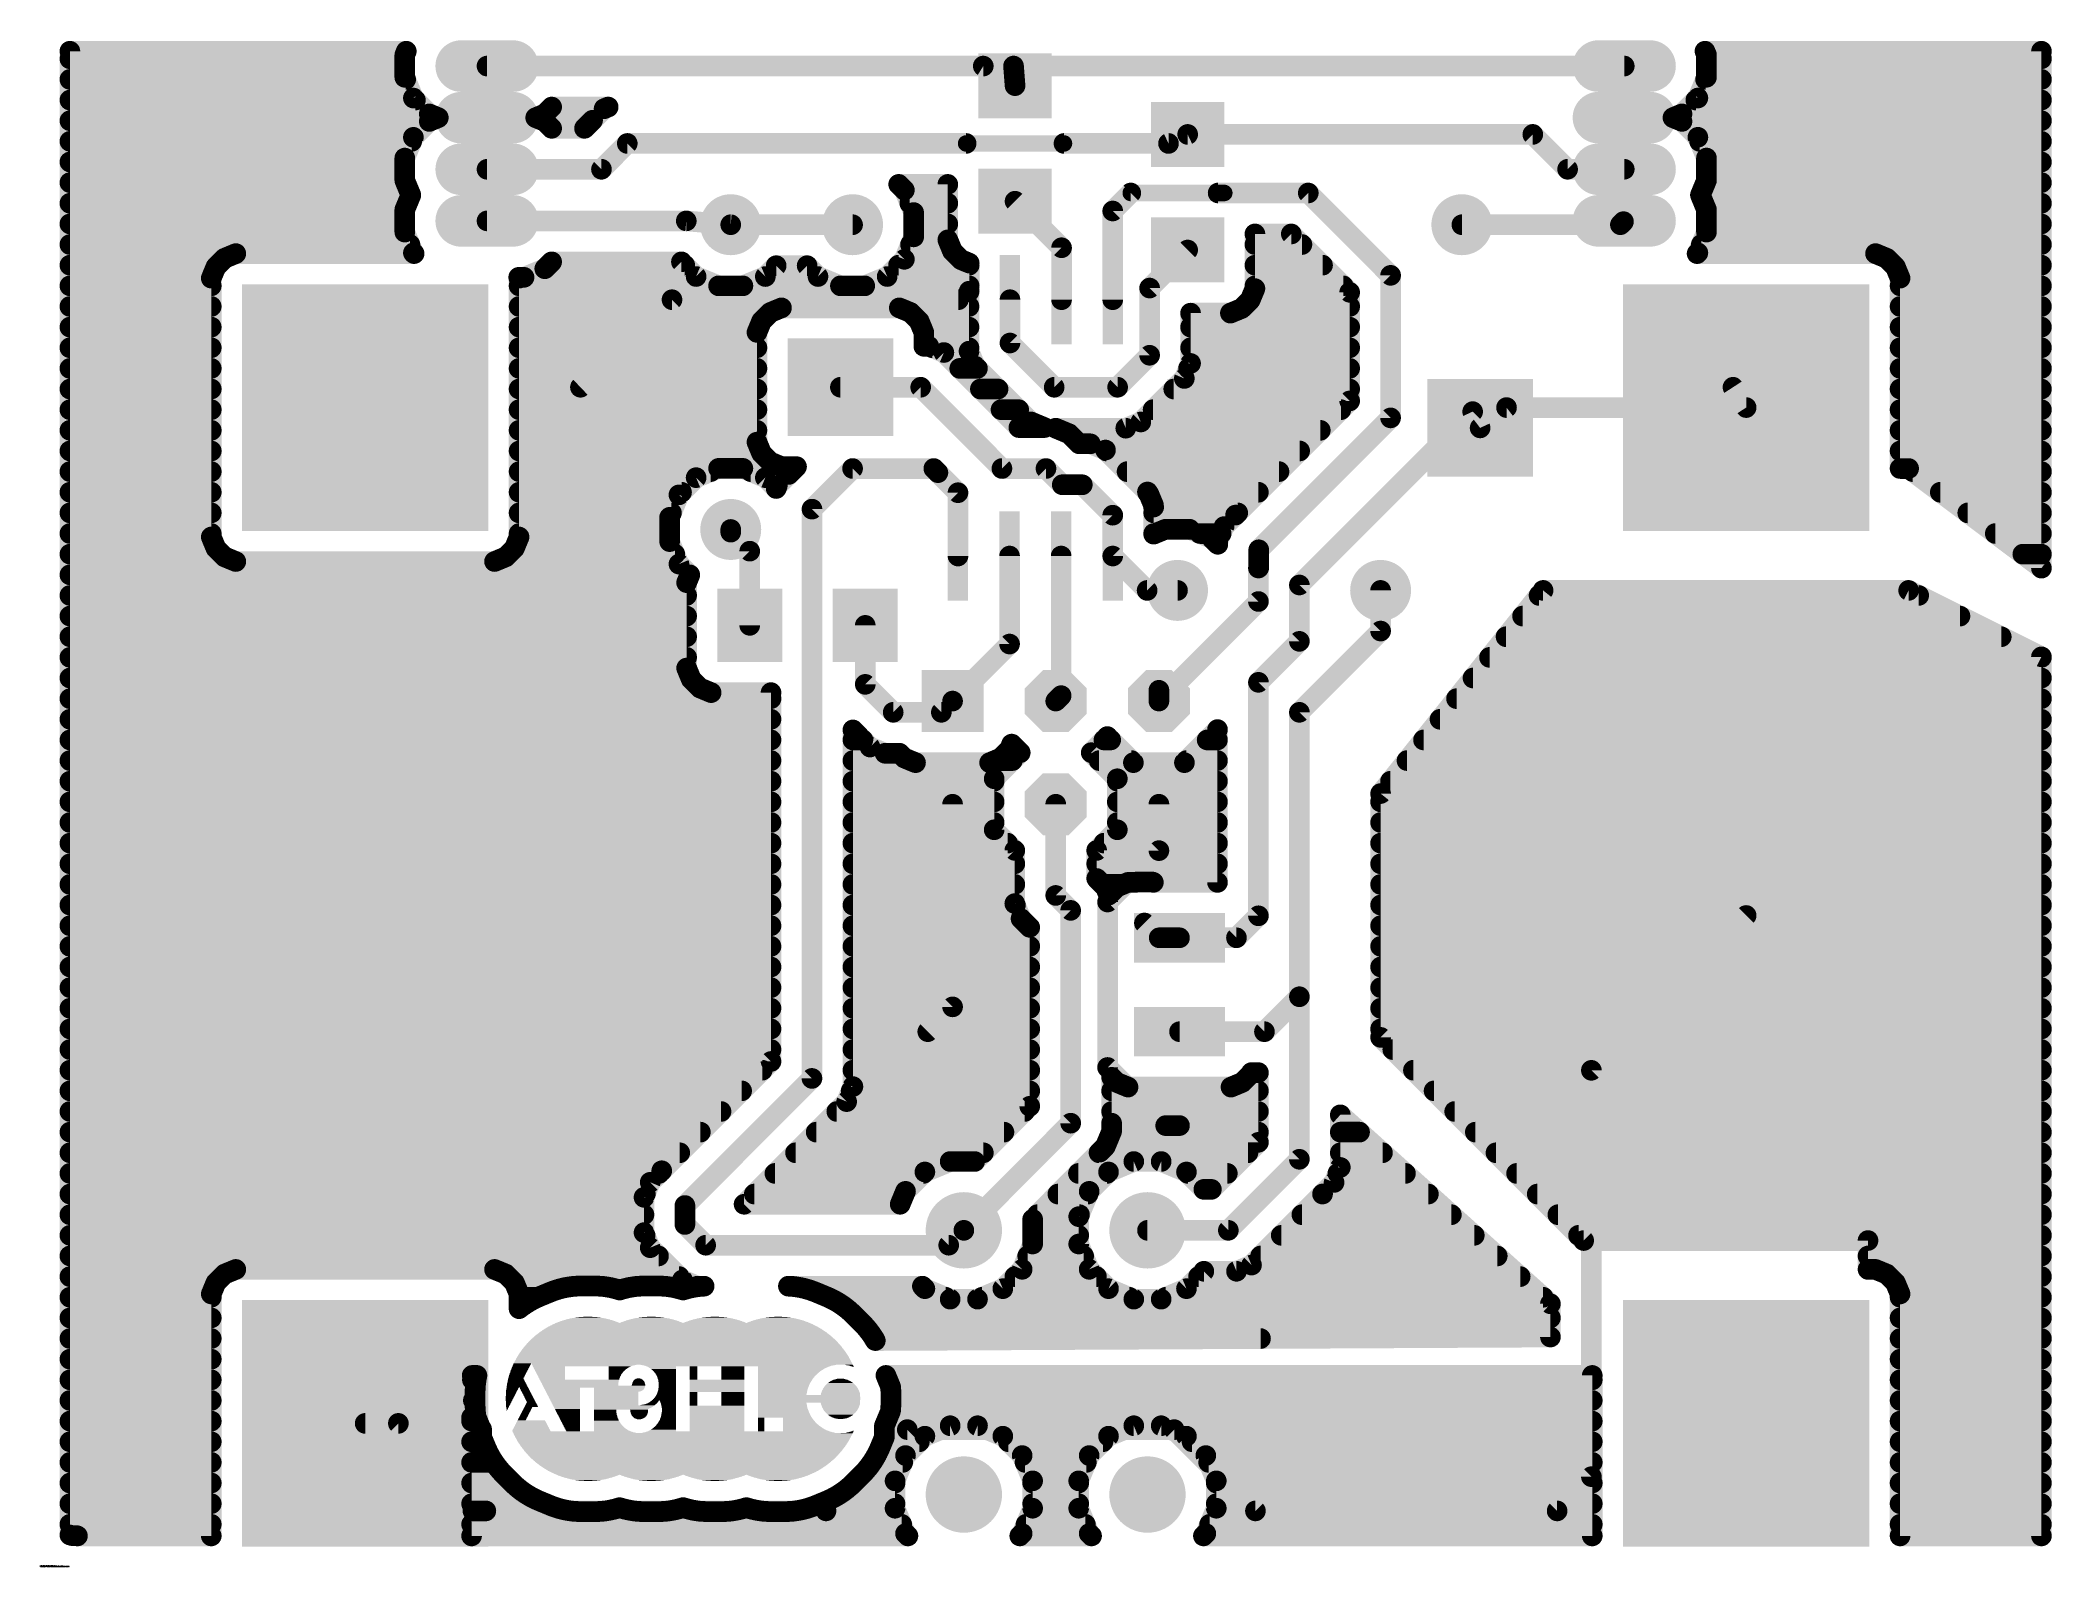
# Model space of a CAD drawing. Extents: x 0 to 49.5, y 0 to 37.5.
import ezdxf

# ---------------------------------------------------------------- set-up
doc = ezdxf.new("R2010")
doc.units = 0
for name, color, linetype in [('1', 22, 'CONTINUOUS'), ('17', 82, 'CONTINUOUS'), ('18', 82, 'CONTINUOUS')]:
    doc.layers.add(name, color=color, linetype=linetype)

# ---------------------------------------------------------------- blocks, each defined once
blk = doc.blocks.new('RECT')
blk.add_solid([(-0.5, -0.5), (0.5, -0.5), (-0.5, 0.5), (0.5, 0.5)])
blk = doc.blocks.new('LONGP100')
at = {"const_width": 1}
blk.add_lwpolyline([(-0.5, 0), (0.5, 0)], dxfattribs=at)
at = {"const_width": 0.5}
for points in [[(-0.5, 0.25, 1), (-0.5, -0.25)], [(0.5, -0.25, 1), (0.5, 0.25)]]:
    blk.add_lwpolyline(points, format="xyb", dxfattribs=at)
blk = doc.blocks.new('ROUNDP')
at = {"const_width": 0.5}
blk.add_lwpolyline([(0, -0.25, 1), (0, 0.25, 1), (0, -0.25)], format="xyb", dxfattribs=at)
blk = doc.blocks.new('SQUAREP')
blk.add_solid([(-0.5, -0.5), (0.5, -0.5), (-0.5, 0.5), (0.5, 0.5)])
blk = doc.blocks.new('OCTAGONP')
at = {"const_width": 0.5}
blk.add_lwpolyline([(-0.25, -0.1036), (-0.25, 0.1036), (-0.1036, 0.25), (0.1036, 0.25), (0.25, 0.1036), (0.25, -0.1036), (0.1036, -0.25), (-0.1036, -0.25), (-0.25, -0.1036), (-0.25, 0.1036)], dxfattribs=at)
blk = doc.blocks.new('ROUNDV')
at = {"const_width": 0.5}
blk.add_lwpolyline([(0, -0.25, 1), (0, 0.25, 1), (0, -0.25)], format="xyb", dxfattribs=at)

msp = doc.modelspace()

# ---------------------------------------------------------------- linework, layer by layer
at = {"layer": '1'}
for p, q in [((0, -0.0131), (0.0022, -0.0069)), ((0, -0.0261), (0.0044, -0.0139)), ((0.0039, -0.0125), (0.0039, -0.0075)), ((0.0039, -0.0092), (0.0053, -0.0092)), ((0.0061, -0.01), (0.0061, -0.0125)), ((0.0078, -0.025), (0.0078, -0.015)), ((0.0078, -0.0183), (0.0106, -0.0183)), ((0.0079, -0.0114), (0.0079, -0.0103)), ((0.0102, -0.0103), (0.0102, -0.0114)), ((0.012, -0.0125), (0.012, -0.0092)), ((0.012, -0.0092), (0.0145, -0.0092)), ((0.0122, -0.02), (0.0122, -0.025)), ((0.0137, -0.0125), (0.0137, -0.0092)), ((0.0154, -0.01), (0.0154, -0.0125)), ((0.0159, -0.0228), (0.0159, -0.0206)), ((0.0172, -0.0117), (0.0172, -0.0103)), ((0.0195, -0.0108), (0.0172, -0.0108)), ((0.0195, -0.0125), (0.0181, -0.0125)), ((0.0195, -0.0103), (0.0195, -0.0108)), ((0.0203, -0.0206), (0.0203, -0.0228)), ((0.021, -0.0131), (0.0232, -0.0069)), ((0.0241, -0.025), (0.0241, -0.0183)), ((0.0241, -0.0183), (0.0291, -0.0183)), ((0.0247, -0.0078), (0.0247, -0.0075)), ((0.0247, -0.0075), (0.0249, -0.0075)), ((0.0249, -0.0078), (0.0247, -0.0078)), ((0.0248, -0.0125), (0.0248, -0.0092)), ((0.0249, -0.0075), (0.0249, -0.0078)), ((0.0265, -0.0114), (0.0265, -0.0103)), ((0.0274, -0.025), (0.0274, -0.0183)), ((0.0288, -0.0103), (0.0288, -0.0114)), ((0.0306, -0.0125), (0.0306, -0.0075)), ((0.0328, -0.0092), (0.0306, -0.0108)), ((0.0308, -0.02), (0.0308, -0.025)), ((0.0328, -0.0125), (0.0316, -0.0101)), ((0.0345, -0.0125), (0.0345, -0.0092)), ((0.0345, -0.0092), (0.0359, -0.0092)), ((0.0345, -0.0233), (0.0345, -0.0206)), ((0.0389, -0.0217), (0.0345, -0.0217)), ((0.0389, -0.025), (0.0362, -0.025)), ((0.0367, -0.01), (0.0367, -0.0125)), ((0.0385, -0.0114), (0.0385, -0.0103)), ((0.0389, -0.0206), (0.0389, -0.0217)), ((0.0407, -0.0103), (0.0407, -0.0114)), ((0.042, -0.0261), (0.0464, -0.0139)), ((0.0423, -0.0125), (0.0445, -0.0092)), ((0.0423, -0.0092), (0.0445, -0.0125)), ((0.0459, -0.0131), (0.0481, -0.0069)), ((0.0493, -0.0156), (0.0493, -0.015)), ((0.0493, -0.015), (0.0499, -0.015)), ((0.0499, -0.0156), (0.0493, -0.0156)), ((0.0496, -0.0117), (0.0496, -0.0103)), ((0.0518, -0.0108), (0.0496, -0.0108)), ((0.0496, -0.025), (0.0496, -0.0183)), ((0.0499, -0.015), (0.0499, -0.0156)), ((0.0518, -0.0125), (0.0504, -0.0125)), ((0.0518, -0.0103), (0.0518, -0.0108)), ((0.0531, -0.0228), (0.0531, -0.0206)), ((0.0549, -0.0092), (0.0538, -0.0092)), ((0.0557, -0.0106), (0.0545, -0.0106)), ((0.0545, -0.0125), (0.0557, -0.0125)), ((0.0557, -0.0125), (0.0557, -0.01)), ((0.0575, -0.0117), (0.0575, -0.01)), ((0.0575, -0.0206), (0.0575, -0.0228)), ((0.0589, -0.0142), (0.0578, -0.0142)), ((0.0584, -0.0092), (0.0598, -0.0092)), ((0.0598, -0.0125), (0.0584, -0.0125)), ((0.0598, -0.0092), (0.0598, -0.0133)), ((0.0612, -0.025), (0.0612, -0.015)), ((0.0657, -0.0183), (0.0612, -0.0217)), ((0.0617, -0.0075), (0.0617, -0.0117)), ((0.0657, -0.025), (0.0632, -0.0203)), ((0.064, -0.0117), (0.064, -0.0103)), ((0.0662, -0.0108), (0.064, -0.0108)), ((0.0662, -0.0125), (0.0648, -0.0125)), ((0.0662, -0.0103), (0.0662, -0.0108)), ((0.0678, -0.0131), (0.07, -0.0069)), ((0.069, -0.025), (0.069, -0.0183)), ((0.069, -0.0183), (0.0718, -0.0183)), ((0.0717, -0.0075), (0.0717, -0.0125)), ((0.0717, -0.0125), (0.0739, -0.0125)), ((0.0734, -0.02), (0.0734, -0.025)), ((0.0756, -0.0125), (0.0756, -0.0075)), ((0.0756, -0.0075), (0.0778, -0.0075)), ((0.0756, -0.0097), (0.0772, -0.0097)), ((0.0778, -0.0125), (0.0756, -0.0125)), ((0.0771, -0.0228), (0.0771, -0.0206)), ((0.0795, -0.0125), (0.0795, -0.0075)), ((0.0795, -0.0075), (0.0809, -0.0075)), ((0.0809, -0.0125), (0.0795, -0.0125)), ((0.0815, -0.0206), (0.0815, -0.0228)), ((0.0822, -0.0089), (0.0822, -0.0111)), ((0.0846, -0.025), (0.089, -0.0183)), ((0.0846, -0.0183), (0.089, -0.025)), ((0.0862, -0.0104), (0.0847, -0.0096)), ((0.0884, -0.0125), (0.0884, -0.0075)), ((0.0884, -0.0092), (0.0898, -0.0092)), ((0.0907, -0.01), (0.0907, -0.0125)), ((0.0918, -0.0261), (0.0962, -0.0139)), ((0.0925, -0.0114), (0.0925, -0.0103)), ((0.0947, -0.0103), (0.0947, -0.0114)), ((0.0964, -0.0117), (0.0964, -0.0103)), ((0.0986, -0.0108), (0.0964, -0.0108)), ((0.0986, -0.0125), (0.0972, -0.0125)), ((0.0986, -0.0103), (0.0986, -0.0108)), ((0.0993, -0.0233), (0.0993, -0.0206)), ((0.1037, -0.0217), (0.0993, -0.0217)), ((0.1021, -0.0111), (0.1007, -0.0106)), ((0.1037, -0.025), (0.101, -0.025)), ((0.1037, -0.0206), (0.1037, -0.0217)), ((0.1043, -0.0075), (0.1043, -0.0117)), ((0.108, -0.0092), (0.1068, -0.0092)), ((0.1088, -0.0106), (0.1075, -0.0106)), ((0.1075, -0.0125), (0.1088, -0.0125)), ((0.1098, -0.0183), (0.1076, -0.0183)), ((0.1088, -0.0125), (0.1088, -0.01)), ((0.1115, -0.0211), (0.109, -0.0211)), ((0.109, -0.025), (0.1115, -0.025)), ((0.1106, -0.0117), (0.1106, -0.01)), ((0.1115, -0.0092), (0.1126, -0.0092)), ((0.1126, -0.0125), (0.1115, -0.0125)), ((0.1115, -0.025), (0.1115, -0.02)), ((0.1141, -0.0117), (0.1141, -0.0103)), ((0.1163, -0.0108), (0.1141, -0.0108)), ((0.1163, -0.0125), (0.1149, -0.0125)), ((0.1152, -0.0233), (0.1152, -0.02)), ((0.1179, -0.0283), (0.1157, -0.0283)), ((0.1163, -0.0103), (0.1163, -0.0108)), ((0.1168, -0.0183), (0.1196, -0.0183)), ((0.1196, -0.025), (0.1168, -0.025)), ((0.1198, -0.0111), (0.1184, -0.0106)), ((0.1196, -0.0183), (0.1196, -0.0267)), ((0.1217, -0.0131), (0.1239, -0.0069)), ((0.1235, -0.015), (0.1235, -0.0233)), ((0.1252, -0.0125), (0.1269, -0.0075)), ((0.1281, -0.0113), (0.1256, -0.0113)), ((0.1269, -0.0075), (0.1285, -0.0125)), ((0.1281, -0.0233), (0.1281, -0.0206)), ((0.1325, -0.0217), (0.1281, -0.0217)), ((0.1325, -0.025), (0.1297, -0.025)), ((0.13, -0.0075), (0.1317, -0.0075)), ((0.13, -0.0125), (0.1314, -0.0125)), ((0.1317, -0.0097), (0.1305, -0.0097)), ((0.1325, -0.0206), (0.1325, -0.0217)), ((0.1345, -0.0111), (0.1345, -0.0089)), ((0.1356, -0.0261), (0.14, -0.0139)), ((0.1373, -0.0089), (0.1373, -0.0111)), ((0.139, -0.0097), (0.139, -0.0075)), ((0.139, -0.0075), (0.1418, -0.0075)), ((0.1407, -0.0097), (0.139, -0.0097)), ((0.139, -0.0125), (0.1407, -0.0125)), ((0.1418, -0.0114), (0.1418, -0.0108)), ((0.1434, -0.015), (0.1434, -0.025)), ((0.1434, -0.025), (0.1479, -0.025)), ((0.1437, -0.0125), (0.1437, -0.0075)), ((0.1437, -0.0075), (0.1451, -0.0075)), ((0.1451, -0.0103), (0.1437, -0.0103)), ((0.1482, -0.0125), (0.1482, -0.0075)), ((0.1482, -0.0075), (0.1495, -0.0075)), ((0.1495, -0.0103), (0.1482, -0.0103)), ((0.1509, -0.0125), (0.1498, -0.0103)), ((0.1512, -0.025), (0.1512, -0.015)), ((0.1512, -0.015), (0.1557, -0.015)), ((0.1512, -0.0194), (0.1546, -0.0194)), ((0.1557, -0.025), (0.1512, -0.025)), ((0.1526, -0.0111), (0.1526, -0.0089)), ((0.1554, -0.0089), (0.1554, -0.0111)), ((0.1571, -0.0086), (0.1585, -0.0075)), ((0.1571, -0.0125), (0.1599, -0.0125)), ((0.1585, -0.0075), (0.1585, -0.0125)), ((0.159, -0.025), (0.159, -0.015)), ((0.159, -0.015), (0.1618, -0.015)), ((0.1618, -0.025), (0.159, -0.025)), ((0.1619, -0.0114), (0.1641, -0.0086)), ((0.1646, -0.0178), (0.1646, -0.0222)), ((0.1664, -0.0114), (0.1686, -0.0086)), ((0.1725, -0.0208), (0.1694, -0.0192)), ((0.1709, -0.0114), (0.1731, -0.0086)), ((0.1754, -0.0114), (0.1776, -0.0086)), ((0.177, -0.025), (0.177, -0.015)), ((0.177, -0.0183), (0.1797, -0.0183)), ((0.182, -0.0097), (0.1796, -0.0125)), ((0.1796, -0.0125), (0.1824, -0.0125)), ((0.1814, -0.02), (0.1814, -0.025)), ((0.1842, -0.0106), (0.1875, -0.0106)), ((0.1851, -0.0228), (0.1851, -0.0206)), ((0.1892, -0.0075), (0.1903, -0.0075)), ((0.1892, -0.0125), (0.1903, -0.0125)), ((0.1895, -0.0206), (0.1895, -0.0228)), ((0.1897, -0.0075), (0.1897, -0.0125)), ((0.1921, -0.0125), (0.1921, -0.0075)), ((0.1921, -0.0075), (0.1938, -0.0103)), ((0.1929, -0.0233), (0.1929, -0.0206)), ((0.1973, -0.0217), (0.1929, -0.0217)), ((0.1938, -0.0103), (0.1954, -0.0075)), ((0.1973, -0.025), (0.1945, -0.025)), ((0.1954, -0.0075), (0.1954, -0.0125)), ((0.1973, -0.0206), (0.1973, -0.0217)), ((0.1975, -0.0114), (0.1975, -0.0086)), ((0.1986, -0.0075), (0.2003, -0.0075)), ((0.2003, -0.0125), (0.1986, -0.0125)), ((0.1994, -0.0097), (0.2003, -0.0097)), ((0.2003, -0.0097), (0.2003, -0.0125)), ((0.2043, -0.0222), (0.2015, -0.0211)), ((0.2021, -0.0086), (0.2035, -0.0075)), ((0.2021, -0.0125), (0.2049, -0.0125)), ((0.2035, -0.0075), (0.2035, -0.0125)), ((0.2066, -0.0081), (0.2066, -0.0075)), ((0.2066, -0.0075), (0.2094, -0.0075)), ((0.2094, -0.0075), (0.208, -0.0125)), ((0.2087, -0.015), (0.2087, -0.0233)), ((0.2114, -0.0114), (0.2136, -0.0086)), ((0.216, -0.0183), (0.2138, -0.0183)), ((0.2177, -0.0211), (0.2152, -0.0211)), ((0.2152, -0.025), (0.2177, -0.025)), ((0.2177, -0.025), (0.2177, -0.02)), ((0.2225, -0.0097), (0.2201, -0.0125)), ((0.2201, -0.0125), (0.2229, -0.0125)), ((0.2214, -0.0233), (0.2214, -0.02)), ((0.223, -0.0183), (0.2253, -0.0183)), ((0.2253, -0.025), (0.223, -0.025)), ((0.227, -0.0097), (0.2246, -0.0125)), ((0.2246, -0.0125), (0.2274, -0.0125)), ((0.2283, -0.0233), (0.2283, -0.0206)), ((0.2327, -0.0217), (0.2283, -0.0217)), ((0.2327, -0.025), (0.2299, -0.025)), ((0.2317, -0.0075), (0.2317, -0.0125)), ((0.2317, -0.0125), (0.2339, -0.0125)), ((0.2327, -0.0206), (0.2327, -0.0217)), ((0.2354, -0.0114), (0.2354, -0.0103)), ((0.2397, -0.0222), (0.2369, -0.0211)), ((0.2376, -0.0103), (0.2376, -0.0114)), ((0.2393, -0.0117), (0.2393, -0.01)), ((0.2407, -0.0142), (0.2396, -0.0142)), ((0.2401, -0.0092), (0.2415, -0.0092)), ((0.2415, -0.0125), (0.2401, -0.0125)), ((0.2415, -0.0092), (0.2415, -0.0133)), ((0.2433, -0.0114), (0.2433, -0.0103)), ((0.2436, -0.0261), (0.248, -0.0139)), ((0.2456, -0.0103), (0.2456, -0.0114)), ((0.2495, -0.0092), (0.2506, -0.0125)), ((0.2505, -0.025), (0.2539, -0.015)), ((0.2506, -0.0125), (0.2517, -0.0092)), ((0.2564, -0.0225), (0.2514, -0.0225)), ((0.2556, -0.0097), (0.2533, -0.0125)), ((0.2533, -0.0125), (0.256, -0.0125)), ((0.2539, -0.015), (0.2572, -0.025)), ((0.2577, -0.0125), (0.2577, -0.0122)), ((0.2577, -0.0122), (0.2579, -0.0122)), ((0.2579, -0.0125), (0.2577, -0.0125)), ((0.2579, -0.0122), (0.2579, -0.0125)), ((0.2619, -0.0097), (0.2596, -0.0125)), ((0.2596, -0.0125), (0.2623, -0.0125)), ((0.2601, -0.015), (0.2634, -0.015)), ((0.2601, -0.025), (0.2629, -0.025)), ((0.2634, -0.0194), (0.2612, -0.0194)), ((0.2665, -0.0075), (0.2681, -0.0075)), ((0.2665, -0.0125), (0.2678, -0.0125)), ((0.2681, -0.0097), (0.267, -0.0097)), ((0.2691, -0.0222), (0.2691, -0.0178)), ((0.2712, -0.0114), (0.2735, -0.0086)), ((0.2747, -0.0178), (0.2747, -0.0222)), ((0.2757, -0.0114), (0.278, -0.0086)), ((0.2781, -0.0194), (0.2781, -0.015)), ((0.2781, -0.015), (0.2836, -0.015)), ((0.2814, -0.0194), (0.2781, -0.0194)), ((0.2781, -0.025), (0.2814, -0.025)), ((0.2799, -0.0117), (0.2799, -0.01)), ((0.2807, -0.0092), (0.2821, -0.0092)), ((0.2821, -0.0125), (0.2807, -0.0125)), ((0.2821, -0.0075), (0.2821, -0.0125)), ((0.2836, -0.0228), (0.2836, -0.0217)), ((0.2841, -0.0142), (0.2841, -0.0092)), ((0.2841, -0.0092), (0.2855, -0.0092)), ((0.2855, -0.0125), (0.2841, -0.0125)), ((0.2864, -0.01), (0.2864, -0.0117)), ((0.2875, -0.025), (0.2875, -0.015)), ((0.2875, -0.015), (0.2902, -0.015)), ((0.2902, -0.0206), (0.2875, -0.0206)), ((0.288, -0.0078), (0.288, -0.0075)), ((0.288, -0.0075), (0.2882, -0.0075)), ((0.2882, -0.0078), (0.288, -0.0078)), ((0.2881, -0.0125), (0.2881, -0.0092)), ((0.2882, -0.0075), (0.2882, -0.0078)), ((0.2964, -0.025), (0.2964, -0.015)), ((0.2964, -0.015), (0.2992, -0.015)), ((0.2992, -0.0206), (0.2964, -0.0206)), ((0.2969, -0.0125), (0.2969, -0.0075)), ((0.2969, -0.0075), (0.2983, -0.0075)), ((0.2969, -0.0097), (0.2983, -0.0097)), ((0.2983, -0.0125), (0.2969, -0.0125)), ((0.302, -0.025), (0.2997, -0.0206)), ((0.3011, -0.0078), (0.3011, -0.0075)), ((0.3011, -0.0075), (0.3014, -0.0075)), ((0.3014, -0.0078), (0.3011, -0.0078)), ((0.3013, -0.0125), (0.3013, -0.0092)), ((0.3014, -0.0075), (0.3014, -0.0078)), ((0.3027, -0.0092), (0.3043, -0.0092)), ((0.3032, -0.0075), (0.3032, -0.0117)), ((0.3041, -0.0125), (0.3043, -0.0125)), ((0.3054, -0.0222), (0.3054, -0.0178)), ((0.3077, -0.0111), (0.3063, -0.0106)), ((0.3109, -0.0178), (0.3109, -0.0222)), ((0.314, -0.0111), (0.3126, -0.0106)), ((0.3144, -0.0172), (0.3172, -0.015)), ((0.3144, -0.025), (0.3199, -0.025)), ((0.316, -0.01), (0.316, -0.0117)), ((0.3183, -0.0092), (0.3169, -0.0092)), ((0.3169, -0.0125), (0.3183, -0.0125)), ((0.3172, -0.015), (0.3172, -0.025)), ((0.3183, -0.0142), (0.3183, -0.0092)), ((0.3203, -0.0092), (0.3203, -0.0117)), ((0.3211, -0.0125), (0.3225, -0.0125)), ((0.3225, -0.0125), (0.3225, -0.0092)), ((0.3239, -0.0228), (0.3284, -0.0172)), ((0.3257, -0.0092), (0.3246, -0.0092)), ((0.3265, -0.0106), (0.3253, -0.0106)), ((0.3253, -0.0125), (0.3265, -0.0125)), ((0.3265, -0.0125), (0.3265, -0.01)), ((0.3285, -0.0125), (0.3285, -0.0092)), ((0.3285, -0.0092), (0.3302, -0.0092)), ((0.3302, -0.0092), (0.3302, -0.0097)), ((0.3315, -0.0117), (0.3315, -0.0103)), ((0.3337, -0.0108), (0.3315, -0.0108)), ((0.3337, -0.0125), (0.3323, -0.0125)), ((0.3329, -0.0228), (0.3374, -0.0172)), ((0.3337, -0.0103), (0.3337, -0.0108)), ((0.3354, -0.0117), (0.3354, -0.01)), ((0.3362, -0.0092), (0.3376, -0.0092)), ((0.3376, -0.0125), (0.3362, -0.0125)), ((0.3376, -0.0075), (0.3376, -0.0125)), ((0.3394, -0.0125), (0.3394, -0.0122)), ((0.3394, -0.0122), (0.3396, -0.0122)), ((0.3396, -0.0125), (0.3394, -0.0125)), ((0.3396, -0.0122), (0.3396, -0.0125)), ((0.3414, -0.0075), (0.3414, -0.0125)), ((0.3428, -0.0092), (0.3414, -0.0092)), ((0.3414, -0.0125), (0.3428, -0.0125)), ((0.3419, -0.0228), (0.3464, -0.0172)), ((0.3436, -0.0117), (0.3436, -0.01)), ((0.3455, -0.0125), (0.3455, -0.0092)), ((0.3455, -0.0092), (0.348, -0.0092)), ((0.3472, -0.0125), (0.3472, -0.0092)), ((0.3488, -0.01), (0.3488, -0.0125)), ((0.3509, -0.0142), (0.3509, -0.0092)), ((0.3509, -0.0092), (0.3522, -0.0092)), ((0.3522, -0.0125), (0.3509, -0.0125)), ((0.3509, -0.0228), (0.3554, -0.0172)), ((0.3531, -0.01), (0.3531, -0.0117)), ((0.3641, -0.0194), (0.3594, -0.025)), ((0.3594, -0.025), (0.3649, -0.025)), ((0.3684, -0.0211), (0.3751, -0.0211)), ((0.3784, -0.015), (0.3806, -0.015)), ((0.3784, -0.025), (0.3806, -0.025)), ((0.3795, -0.015), (0.3795, -0.025)), ((0.3843, -0.025), (0.3843, -0.015)), ((0.3843, -0.015), (0.3876, -0.0206)), ((0.3876, -0.0206), (0.391, -0.015)), ((0.391, -0.015), (0.391, -0.025)), ((0.3951, -0.0228), (0.3951, -0.0172)), ((0.3973, -0.015), (0.4006, -0.015)), ((0.4006, -0.025), (0.3973, -0.025)), ((0.3989, -0.0194), (0.4006, -0.0194)), ((0.4006, -0.0194), (0.4006, -0.025)), ((0.4044, -0.0172), (0.4071, -0.015)), ((0.4044, -0.025), (0.4099, -0.025)), ((0.4071, -0.015), (0.4071, -0.025)), ((0.4133, -0.0161), (0.4133, -0.015)), ((0.4133, -0.015), (0.4189, -0.015)), ((0.4189, -0.015), (0.4161, -0.025)), ((0.4229, -0.0228), (0.4273, -0.0172)), ((0.4451, -0.0194), (0.4403, -0.025)), ((0.4403, -0.025), (0.4459, -0.025)), ((0.4541, -0.0194), (0.4493, -0.025)), ((0.4493, -0.025), (0.4549, -0.025)), ((0.4634, -0.015), (0.4634, -0.025)), ((0.4634, -0.025), (0.4679, -0.025)), ((0.4709, -0.0228), (0.4709, -0.0206)), ((0.4753, -0.0206), (0.4753, -0.0228)), ((0.4787, -0.0233), (0.4787, -0.02)), ((0.4814, -0.0283), (0.4792, -0.0283)), ((0.4803, -0.0183), (0.4831, -0.0183)), ((0.4831, -0.025), (0.4803, -0.025)), ((0.4831, -0.0183), (0.4831, -0.0267)), ((0.4868, -0.0228), (0.4868, -0.0206)), ((0.4912, -0.0206), (0.4912, -0.0228)), ((0.4991, -0.0183), (0.5013, -0.025)), ((0.5013, -0.025), (0.5035, -0.0183)), ((0.5113, -0.0194), (0.5066, -0.025)), ((0.5066, -0.025), (0.5122, -0.025)), ((0.5154, -0.025), (0.5154, -0.0244)), ((0.5154, -0.0244), (0.516, -0.0244)), ((0.516, -0.025), (0.5154, -0.025)), ((0.516, -0.0244), (0.516, -0.025)), ((0.5239, -0.0194), (0.5192, -0.025)), ((0.5192, -0.025), (0.5248, -0.025)), ((0.533, -0.015), (0.5363, -0.015)), ((0.533, -0.025), (0.5358, -0.025)), ((0.5363, -0.0194), (0.5341, -0.0194)), ((0.5426, -0.0228), (0.547, -0.0172)), ((0.5516, -0.0228), (0.556, -0.0172)), ((0.5599, -0.0233), (0.5599, -0.02)), ((0.5616, -0.0183), (0.5644, -0.0183)), ((0.5644, -0.025), (0.5616, -0.025)), ((0.5644, -0.015), (0.5644, -0.025)), ((0.5684, -0.0283), (0.5684, -0.0183)), ((0.5684, -0.0183), (0.5712, -0.0183)), ((0.5712, -0.025), (0.5684, -0.025)), ((0.5728, -0.02), (0.5728, -0.0233)), ((0.576, -0.0156), (0.576, -0.015)), ((0.576, -0.015), (0.5766, -0.015)), ((0.5766, -0.0156), (0.576, -0.0156)), ((0.5763, -0.025), (0.5763, -0.0183)), ((0.5766, -0.015), (0.5766, -0.0156)), ((0.594, -0.025), (0.594, -0.015)), ((0.594, -0.015), (0.5967, -0.015)), ((0.594, -0.0194), (0.5967, -0.0194)), ((0.5967, -0.025), (0.594, -0.025)), ((0.6024, -0.0156), (0.6024, -0.015)), ((0.6024, -0.015), (0.6029, -0.015)), ((0.6029, -0.0156), (0.6024, -0.0156)), ((0.6027, -0.025), (0.6027, -0.0183)), ((0.6029, -0.015), (0.6029, -0.0156)), ((0.6055, -0.0183), (0.6088, -0.0183)), ((0.6066, -0.015), (0.6066, -0.0233)), ((0.6082, -0.025), (0.6088, -0.025)), ((0.6155, -0.0222), (0.6127, -0.0211)), ((0.628, -0.0222), (0.6253, -0.0211)), ((0.6322, -0.02), (0.6322, -0.0233)), ((0.6367, -0.0183), (0.6339, -0.0183)), ((0.6339, -0.025), (0.6367, -0.025)), ((0.6367, -0.0283), (0.6367, -0.0183)), ((0.6406, -0.0183), (0.6406, -0.0233)), ((0.6423, -0.025), (0.6451, -0.025)), ((0.6451, -0.025), (0.6451, -0.0183)), ((0.6515, -0.0183), (0.6493, -0.0183)), ((0.6532, -0.0211), (0.6507, -0.0211)), ((0.6507, -0.025), (0.6532, -0.025)), ((0.6532, -0.025), (0.6532, -0.02)), ((0.6572, -0.025), (0.6572, -0.0183)), ((0.6572, -0.0183), (0.6605, -0.0183)), ((0.6605, -0.0183), (0.6605, -0.0194)), ((0.6631, -0.0233), (0.6631, -0.0206)), ((0.6676, -0.0217), (0.6631, -0.0217)), ((0.6676, -0.025), (0.6648, -0.025)), ((0.6676, -0.0206), (0.6676, -0.0217)), ((0.6709, -0.0233), (0.6709, -0.02)), ((0.6726, -0.0183), (0.6754, -0.0183)), ((0.6754, -0.025), (0.6726, -0.025)), ((0.6754, -0.015), (0.6754, -0.025)), ((0.6789, -0.025), (0.6789, -0.0244)), ((0.6789, -0.0244), (0.6794, -0.0244)), ((0.6794, -0.025), (0.6789, -0.025)), ((0.6794, -0.0244), (0.6794, -0.025)), ((0.6829, -0.015), (0.6829, -0.025)), ((0.6857, -0.0183), (0.6829, -0.0183)), ((0.6829, -0.025), (0.6857, -0.025)), ((0.6874, -0.0233), (0.6874, -0.02)), ((0.6911, -0.025), (0.6911, -0.0183)), ((0.6911, -0.0183), (0.6961, -0.0183)), ((0.6944, -0.025), (0.6944, -0.0183)), ((0.6978, -0.02), (0.6978, -0.025)), ((0.7018, -0.0283), (0.7018, -0.0183)), ((0.7018, -0.0183), (0.7046, -0.0183)), ((0.7046, -0.025), (0.7018, -0.025)), ((0.7063, -0.02), (0.7063, -0.0233))]:
    msp.add_line(p, q, dxfattribs=at)
for points, const_width in [([(0.7302, 0.7535), (0.7302, 37.2698)], 0.508), ([(0.7302, 37.2698), (9.0127, 37.2698)], 0.508), ([(0.7302, 37.084), (8.9758, 37.084)], 0.508), ([(9.0127, 37.2698), (8.9758, 37.1806)], 0.508), ([(8.9758, 37.1806), (8.9758, 36.628)], 0.508), ([(10.9998, 36.9043), (23.2177, 36.9043)], 0.508), ([(24, 36.422), (23.2177, 36.9043)], 0.508), ([(38.9985, 36.905), (23.963, 36.905)], 0.508), ([(23.963, 36.905), (24, 36.422)], 0.508), ([(41.0225, 37.1813), (40.9858, 37.2698)], 0.508), ([(40.9858, 37.2698), (49.2698, 37.2698)], 0.508), ([(41.0225, 36.6287), (41.0225, 37.1813)], 0.508), ([(41.0225, 37.084), (49.2698, 37.084)], 0.508), ([(49.2698, 37.2698), (49.2698, 24.5476)], 0.508), ([(0.7302, 36.576), (8.9973, 36.576)], 0.508), ([(8.9758, 36.628), (9.1872, 36.1175)], 0.508), ([(40.811, 36.1182), (41.0225, 36.6287)], 0.508), ([(41.0006, 36.576), (49.2698, 36.576)], 0.508), ([(0.7302, 36.068), (9.2368, 36.068)], 0.508), ([(9.1872, 36.1175), (9.578, 35.7268)], 0.508), ([(40.4203, 35.7275), (40.811, 36.1182)], 0.508), ([(40.7608, 36.068), (49.2698, 36.068)], 0.508), ([(0.7302, 35.56), (9.6218, 35.56)], 0.508), ([(9.578, 35.5419), (9.1872, 35.1511)], 0.508), ([(9.578, 35.7268), (9.8012, 35.6343)], 0.508), ([(9.8012, 35.6343), (9.578, 35.5419)], 0.508), ([(12.1984, 35.6343), (12.4216, 35.7268)], 0.508), ([(12.4216, 35.5419), (12.1984, 35.6343)], 0.508), ([(12.3778, 35.56), (13.5876, 35.56)], 0.508), ([(12.4216, 35.7268), (12.5911, 35.8963)], 0.508), ([(12.5911, 35.3723), (12.4216, 35.5419)], 0.508), ([(12.5911, 35.8963), (13.983, 35.8963)], 0.508), ([(13.5986, 35.571), (13.3999, 35.3723)], 0.508), ([(13.8821, 35.8545), (13.5986, 35.571)], 0.508), ([(13.5986, 35.571), (13.5986, 35.571)], 0.508), ([(13.983, 35.8963), (13.8821, 35.8545)], 0.508), ([(40.1971, 35.635), (40.4203, 35.7275)], 0.508), ([(40.4203, 35.5426), (40.1971, 35.635)], 0.508), ([(40.3782, 35.56), (49.2698, 35.56)], 0.508), ([(40.811, 35.1518), (40.4203, 35.5426)], 0.508), ([(0.7302, 35.052), (9.1462, 35.052)], 0.508), ([(9.1872, 35.1511), (8.9758, 34.6406)], 0.508), ([(13.3999, 35.3723), (12.5911, 35.3723)], 0.508), ([(14.4531, 35), (13.8175, 34.3643)], 0.508), ([(22.7956, 35), (14.4531, 35)], 0.508), ([(25.2044, 35), (22.7956, 35)], 0.4064), ([(25.2044, 35), (27.778, 35)], 0.508), ([(27.778, 35), (28.25, 35.222)], 0.508), ([(28.25, 35.222), (36.7471, 35.222)], 0.508), ([(36.7471, 35.222), (37.6041, 34.365)], 0.508), ([(41.0225, 34.6413), (40.811, 35.1518)], 0.508), ([(40.8524, 35.052), (49.2698, 35.052)], 0.508), ([(0.7302, 34.544), (8.9758, 34.544)], 0.508), ([(8.9758, 34.6406), (8.9758, 34.088)], 0.508), ([(41.0225, 34.0887), (41.0225, 34.6413)], 0.508), ([(41.0225, 34.544), (49.2698, 34.544)], 0.508), ([(0.7302, 34.036), (8.9973, 34.036)], 0.508), ([(8.9758, 34.088), (9.1244, 33.7293)], 0.508), ([(13.8175, 34.3643), (10.9998, 34.3643)], 0.508), ([(21.275, 33.8519), (21.135, 33.992)], 0.508), ([(21.135, 33.992), (22.3445, 33.992)], 0.508), ([(22.3445, 33.992), (22.3445, 32.628)], 0.508), ([(37.6041, 34.365), (38.9985, 34.365)], 0.508), ([(40.8739, 33.73), (41.0225, 34.0887)], 0.508), ([(41.0006, 34.036), (49.2698, 34.036)], 0.508), ([(0.7302, 33.528), (9.041, 33.528)], 0.508), ([(9.1244, 33.7293), (8.9758, 33.3706)], 0.508), ([(21.504, 33.2992), (21.275, 33.8519)], 0.508), ([(21.4092, 33.528), (22.3445, 33.528)], 0.508), ([(25.145, 32.433), (24, 33.578)], 0.508), ([(26.405, 33.3376), (26.8486, 33.7812)], 0.508), ([(26.8486, 33.7812), (29, 33.7812)], 0.4064), ([(31.2188, 33.7812), (29, 33.7812)], 0.508), ([(29.1514, 33.7812), (29, 33.7812)], 0.4064), ([(31.2188, 33.7812), (33.246, 31.754)], 0.508), ([(41.0225, 33.3713), (40.8739, 33.73)], 0.508), ([(40.9576, 33.528), (49.2698, 33.528)], 0.508), ([(0.7302, 33.02), (8.9758, 33.02)], 0.508), ([(8.9758, 33.3706), (8.9758, 32.818)], 0.508), ([(10.9998, 33.0943), (15.9057, 33.0943)], 0.508), ([(15.9057, 33.0943), (17, 33)], 0.508), ([(17, 33), (20, 33)], 0.508), ([(21.504, 32.7008), (21.504, 33.2992)], 0.508), ([(21.504, 33.02), (22.3445, 33.02)], 0.508), ([(26.405, 31.1543), (26.405, 33.3376)], 0.508), ([(35, 33), (38.9035, 33)], 0.508), ([(38.9035, 33), (38.9795, 33.076)], 0.508), ([(41.0225, 32.8187), (41.0225, 33.3713)], 0.508), ([(41.0225, 33.02), (49.2698, 33.02)], 0.508), ([(0.7302, 32.512), (9.1025, 32.512)], 0.508), ([(8.9758, 32.818), (9.1872, 32.3075)], 0.508), ([(21.275, 32.1481), (21.504, 32.7008)], 0.508), ([(21.4258, 32.512), (22.3926, 32.512)], 0.508), ([(22.3445, 32.628), (22.4593, 32.3509)], 0.508), ([(25.145, 31.1543), (25.145, 32.433)], 0.508), ([(29.9055, 31.428), (29.9055, 32.7732)], 0.508), ([(29.9055, 32.7732), (30.8013, 32.7732)], 0.508), ([(29.9055, 32.512), (31.0625, 32.512)], 0.508), ([(30.8013, 32.7732), (32.238, 31.3365)], 0.508), ([(40.811, 32.3082), (41.0225, 32.8187)], 0.508), ([(40.8954, 32.512), (49.2698, 32.512)], 0.508), ([(0.7302, 32.004), (4.3677, 32.004)], 0.508), ([(4.3258, 31.9621), (4.211, 31.685)], 0.508), ([(4.5379, 32.1742), (4.3258, 31.9621)], 0.508), ([(4.815, 32.289), (4.5379, 32.1742)], 0.508), ([(9.2058, 32.289), (4.815, 32.289)], 0.508), ([(9.1872, 32.3075), (9.2058, 32.289)], 0.508), ([(12.4216, 31.9168), (12.5911, 32.0863)], 0.508), ([(12.5088, 32.004), (15.869, 32.004)], 0.508), ([(12.5911, 32.0863), (15.7867, 32.0863)], 0.508), ([(15.7867, 32.0863), (16.1481, 31.725)], 0.508), ([(17.8519, 31.725), (18.119, 31.992)], 0.508), ([(18.119, 31.992), (18.881, 31.992)], 0.508), ([(18.881, 31.992), (19.1481, 31.725)], 0.508), ([(20.8519, 31.725), (21.275, 32.1481)], 0.508), ([(21.131, 32.004), (22.871, 32.004)], 0.508), ([(22.4593, 32.3509), (22.6714, 32.1388)], 0.508), ([(22.6714, 32.1388), (22.871, 32.0561)], 0.508), ([(22.871, 32.0561), (22.871, 31.3645)], 0.508), ([(28.25, 32.378), (27.313, 31.441)], 0.508), ([(29.9055, 32.004), (31.5705, 32.004)], 0.508), ([(40.7918, 32.289), (40.811, 32.3082)], 0.508), ([(45.185, 32.289), (40.7918, 32.289)], 0.508), ([(45.4621, 32.1742), (45.185, 32.289)], 0.508), ([(45.6742, 31.9621), (45.4621, 32.1742)], 0.508), ([(45.6323, 32.004), (49.2698, 32.004)], 0.508), ([(45.789, 31.685), (45.6742, 31.9621)], 0.508), ([(0.7302, 31.496), (4.211, 31.496)], 0.508), ([(4.211, 31.685), (4.211, 25.315)], 0.508), ([(11.789, 31.685), (11.7806, 31.7053)], 0.508), ([(11.7806, 31.7053), (11.9111, 31.7053)], 0.508), ([(11.789, 25.315), (11.789, 31.685)], 0.508), ([(11.789, 31.496), (16.7008, 31.496)], 0.508), ([(11.9111, 31.7053), (12.4216, 31.9168)], 0.508), ([(16.1481, 31.725), (16.7008, 31.496)], 0.508), ([(16.7008, 31.496), (17.2992, 31.496)], 0.508), ([(17.2992, 31.496), (17.8519, 31.725)], 0.508), ([(17.2992, 31.496), (19.7008, 31.496)], 0.508), ([(19.1481, 31.725), (19.7008, 31.496)], 0.508), ([(19.7008, 31.496), (20.2992, 31.496)], 0.508), ([(20.2992, 31.496), (20.8519, 31.725)], 0.508), ([(20.2992, 31.496), (22.871, 31.496)], 0.508), ([(29.9055, 31.496), (32.0785, 31.496)], 0.508), ([(33.246, 31.754), (33.246, 28.246)], 0.508), ([(45.789, 27), (45.789, 31.685)], 0.508), ([(45.789, 31.496), (49.2698, 31.496)], 0.508), ([(0.7302, 30.988), (4.211, 30.988)], 0.508), ([(11.789, 30.988), (22.867, 30.988)], 0.508), ([(15.5543, 31.1543), (13.3, 29)], 0.508), ([(15.5543, 31.1543), (22.605, 31.1543)], 0.508), ([(18.25, 30.954), (17.9729, 30.8392)], 0.508), ([(21.15, 30.954), (18.25, 30.954)], 0.508), ([(21.4271, 30.8392), (21.15, 30.954)], 0.508), ([(22.871, 31.3645), (22.867, 31.3548)], 0.508), ([(22.867, 31.3548), (22.867, 29.888)], 0.508), ([(23.875, 31.1543), (23.875, 30.0885)], 0.508), ([(27.313, 29.7874), (27.313, 31.441)], 0.508), ([(29.5786, 30.9388), (29.7907, 31.1509)], 0.508), ([(29.6278, 30.988), (32.238, 30.988)], 0.508), ([(29.7907, 31.1509), (29.9055, 31.428)], 0.508), ([(32.238, 31.3365), (32.238, 28.6635)], 0.508), ([(45.789, 30.988), (49.2698, 30.988)], 0.508), ([(0.7302, 30.48), (4.211, 30.48)], 0.508), ([(11.789, 30.48), (17.6999, 30.48)], 0.508), ([(17.7608, 30.6271), (17.646, 30.35)], 0.508), ([(17.9729, 30.8392), (17.7608, 30.6271)], 0.508), ([(21.6392, 30.6271), (21.4271, 30.8392)], 0.508), ([(21.754, 30.35), (21.6392, 30.6271)], 0.508), ([(21.7001, 30.48), (22.867, 30.48)], 0.508), ([(28.321, 29.5869), (28.321, 30.824)], 0.508), ([(28.321, 30.824), (29.3015, 30.824)], 0.508), ([(28.321, 30.48), (32.238, 30.48)], 0.508), ([(29.3015, 30.824), (29.5786, 30.9388)], 0.508), ([(45.789, 30.48), (49.2698, 30.48)], 0.508), ([(0.7302, 29.972), (4.211, 29.972)], 0.508), ([(11.789, 29.972), (17.646, 29.972)], 0.508), ([(17.646, 30.35), (17.646, 27.65)], 0.508), ([(21.754, 30.008), (21.754, 30.35)], 0.508), ([(21.8771, 30.008), (21.754, 30.008)], 0.508), ([(22.2476, 29.8545), (21.8771, 30.008)], 0.508), ([(21.964, 29.972), (22.867, 29.972)], 0.508), ([(23.875, 30.0885), (24.9635, 29)], 0.508), ([(28.321, 29.972), (32.238, 29.972)], 0.508), ([(45.789, 29.972), (49.2698, 29.972)], 0.508), ([(0.7302, 29.464), (4.211, 29.464)], 0.508), ([(11.789, 29.464), (17.646, 29.464)], 0.508), ([(24.0942, 28.008), (22.2476, 29.8545)], 0.508), ([(22.6382, 29.464), (23.074, 29.464)], 0.508), ([(22.867, 29.888), (23.0205, 29.5175)], 0.508), ([(23.0205, 29.5175), (24.3925, 28.1455)], 0.508), ([(26.5256, 29), (27.313, 29.7874)], 0.508), ([(28.1675, 29.2164), (28.321, 29.5869)], 0.508), ([(28.2701, 29.464), (32.238, 29.464)], 0.508), ([(45.789, 29.464), (49.2698, 29.464)], 0.508), ([(19.7, 29), (21.6766, 29)], 0.508), ([(21.6766, 29), (23.6766, 27)], 0.508), ([(24.9635, 29), (26.5256, 29)], 0.508), ([(27.0966, 28.1455), (28.1675, 29.2164)], 0.508), ([(41.6755, 29), (42, 28.5)], 0.508), ([(0.7302, 28.956), (4.211, 28.956)], 0.508), ([(11.789, 28.956), (17.646, 28.956)], 0.508), ([(23.1462, 28.956), (23.582, 28.956)], 0.508), ([(27.9071, 28.956), (32.238, 28.956)], 0.508), ([(32.238, 28.6635), (29.429, 25.8545)], 0.508), ([(36.1, 28.5), (35.45, 28)], 0.508), ([(42, 28.5), (36.1, 28.5)], 0.508), ([(45.789, 28.956), (49.2698, 28.956)], 0.508), ([(0.7302, 28.448), (4.211, 28.448)], 0.508), ([(11.789, 28.448), (17.646, 28.448)], 0.508), ([(23.6542, 28.448), (24.09, 28.448)], 0.508), ([(24.5612, 28.008), (24.0942, 28.008)], 0.508), ([(24.3925, 28.1455), (24.7244, 28.008)], 0.508), ([(24.7244, 28.008), (24.5612, 28.008)], 0.508), ([(25.3327, 27.8545), (25.0008, 27.992)], 0.508), ([(25.0008, 27.992), (26.7261, 27.992)], 0.508), ([(26.7261, 27.992), (27.0966, 28.1455)], 0.508), ([(27.3991, 28.448), (32.0225, 28.448)], 0.508), ([(33.246, 28.246), (30, 25)], 0.508), ([(35.2664, 28.4), (31, 24.1336)], 0.508), ([(35.2664, 28.4), (35.45, 28)], 0.508), ([(45.789, 28.448), (49.2698, 28.448)], 0.508), ([(0.7302, 27.94), (4.211, 27.94)], 0.508), ([(11.789, 27.94), (17.646, 27.94)], 0.508), ([(17.646, 27.65), (17.7608, 27.3729)], 0.508), ([(25.1264, 27.94), (31.5145, 27.94)], 0.508), ([(25.5789, 27.6083), (25.3327, 27.8545)], 0.508), ([(25.8564, 27.6083), (25.5789, 27.6083)], 0.508), ([(26.2269, 27.4548), (25.8564, 27.6083)], 0.508), ([(45.789, 27.94), (49.2698, 27.94)], 0.508), ([(0.7302, 27.432), (4.211, 27.432)], 0.508), ([(11.789, 27.432), (17.7363, 27.432)], 0.508), ([(16.7008, 27.004), (16.1481, 26.775)], 0.508), ([(17.2992, 27.004), (16.7008, 27.004)], 0.508), ([(17.8519, 26.775), (17.2992, 27.004)], 0.508), ([(17.7608, 27.3729), (17.9729, 27.1608)], 0.508), ([(17.9729, 27.1608), (18.25, 27.046)], 0.508), ([(18.25, 27.046), (18.6205, 27.046)], 0.508), ([(18.6205, 27.046), (18.429, 26.8545)], 0.508), ([(20, 27), (19, 26)], 0.508), ([(22, 27), (20, 27)], 0.508), ([(22.1005, 26.8995), (22, 27)], 0.508), ([(24.7617, 27), (23.6766, 27)], 0.508), ([(25.1614, 26.6003), (24.7617, 27)], 0.508), ([(27.2595, 26.4222), (26.2269, 27.4548)], 0.508), ([(26.2497, 27.432), (31.0065, 27.432)], 0.508), ([(45.789, 27.432), (49.2698, 27.432)], 0.508), ([(46, 27), (45.789, 27)], 0.508), ([(49.2698, 24.5476), (46, 27)], 0.508), ([(0.7302, 26.924), (4.211, 26.924)], 0.508), ([(11.789, 26.924), (16.5077, 26.924)], 0.508), ([(16.1481, 26.775), (15.725, 26.3519)], 0.508), ([(17.4923, 26.924), (18.4985, 26.924)], 0.508), ([(18.1193, 26.5077), (17.8519, 26.775)], 0.508), ([(18.1455, 26.571), (18.1193, 26.5077)], 0.508), ([(18.429, 26.8545), (18.1455, 26.571)], 0.508), ([(22.1005, 26.8982), (22.1005, 26.8995)], 0.508), ([(22.595, 26.4037), (22.1005, 26.8982)], 0.508), ([(25.6559, 26.6003), (25.1614, 26.6003)], 0.508), ([(26.405, 25.8512), (25.6559, 26.6003)], 0.508), ([(26.7577, 26.924), (30.4985, 26.924)], 0.508), ([(46.1013, 26.924), (49.2698, 26.924)], 0.508), ([(0.7302, 26.416), (4.211, 26.416)], 0.508), ([(11.789, 26.416), (15.789, 26.416)], 0.508), ([(15.725, 26.3519), (15.496, 25.7992)], 0.508), ([(19, 26), (19, 11.99)], 0.508), ([(22.595, 24.8463), (22.595, 26.4037)], 0.508), ([(27.2695, 26.3981), (27.2595, 26.4222)], 0.508), ([(27.2621, 26.416), (29.9905, 26.416)], 0.508), ([(27.2942, 26.3734), (27.2695, 26.3981)], 0.508), ([(27.409, 26.0963), (27.2942, 26.3734)], 0.508), ([(27.409, 26.0614), (27.409, 26.0963)], 0.508), ([(27.413, 26.0517), (27.409, 26.0614)], 0.508), ([(27.413, 25.3848), (27.413, 26.0517)], 0.508), ([(46.7787, 26.416), (49.2698, 26.416)], 0.508), ([(0.7302, 25.908), (4.211, 25.908)], 0.508), ([(11.789, 25.908), (15.5411, 25.908)], 0.508), ([(15.496, 25.7992), (15.496, 25.2008)], 0.508), ([(17, 25.4338), (17, 25.5)], 0.508), ([(26.405, 24.8463), (26.405, 25.8512)], 0.508), ([(27.413, 25.908), (29.4825, 25.908)], 0.508), ([(27.7008, 25.504), (27.413, 25.3848)], 0.508), ([(28.2992, 25.504), (27.7008, 25.504)], 0.508), ([(28.8519, 25.275), (28.2992, 25.504)], 0.508), ([(29.1455, 25.571), (28.992, 25.2005)], 0.508), ([(29.429, 25.8545), (29.1455, 25.571)], 0.508), ([(47.456, 25.908), (49.2698, 25.908)], 0.508), ([(0.7302, 25.4), (4.211, 25.4)], 0.508), ([(4.211, 25.315), (4.3258, 25.0379)], 0.508), ([(4.3258, 25.0379), (4.5379, 24.8258)], 0.508), ([(11.4621, 24.8258), (11.6742, 25.0379)], 0.508), ([(11.6742, 25.0379), (11.789, 25.315)], 0.508), ([(11.789, 25.4), (15.496, 25.4)], 0.508), ([(15.496, 25.2008), (15.725, 24.6481)], 0.508), ([(17.468, 24.9658), (17, 25.4338)], 0.508), ([(27.413, 25.4), (27.4498, 25.4)], 0.508), ([(28.5502, 25.4), (29.0746, 25.4)], 0.508), ([(28.992, 25.135), (28.8519, 25.275)], 0.508), ([(28.992, 25.2005), (28.992, 25.135)], 0.508), ([(48.1333, 25.4), (49.2698, 25.4)], 0.508), ([(0.7302, 24.892), (4.4717, 24.892)], 0.508), ([(4.5379, 24.8258), (4.815, 24.711)], 0.508), ([(4.815, 24.711), (11.185, 24.711)], 0.508), ([(11.185, 24.711), (11.4621, 24.8258)], 0.508), ([(11.5283, 24.892), (15.6239, 24.892)], 0.508), ([(15.725, 24.6481), (15.9924, 24.3807)], 0.508), ([(17.468, 23.14), (17.468, 24.9658)], 0.508), ([(23.865, 24.8463), (23.865, 22.68)], 0.508), ([(25.135, 24.8463), (25.135, 21.41)], 0.508), ([(27.2513, 24), (26.405, 24.8463)], 0.508), ([(30, 24.5591), (29.992, 24.5511)], 0.508), ([(29.992, 24.5511), (29.992, 23.727)], 0.508), ([(30, 25), (30, 24.5591)], 0.508), ([(48.8107, 24.892), (49.2698, 24.892)], 0.508), ([(0.7302, 24.384), (15.989, 24.384)], 0.508), ([(15.9924, 24.3807), (15.914, 24.1915)], 0.508), ([(15.914, 24.1915), (15.914, 22.0885)], 0.508), ([(31, 24.1336), (31, 22.7461)], 0.508), ([(0.7302, 23.876), (15.914, 23.876)], 0.508), ([(28, 24), (27.2513, 24)], 0.508), ([(29.992, 23.727), (27.5419, 21.2769)], 0.508), ([(33, 19), (37, 24)], 0.508), ([(33, 24), (33, 23)], 0.508), ([(36.9008, 23.876), (46.248, 23.876)], 0.508), ([(37, 24), (46, 24)], 0.508), ([(46, 24), (49.2698, 22.3651)], 0.508), ([(0.7302, 23.368), (15.914, 23.368)], 0.508), ([(20.312, 23.14), (20.312, 21.688)], 0.508), ([(36.4944, 23.368), (47.264, 23.368)], 0.508), ([(0.7302, 22.86), (15.914, 22.86)], 0.508), ([(23.865, 22.68), (22.4619, 21.2769)], 0.508), ([(29.992, 21.7381), (31, 22.7461)], 0.508), ([(31, 21), (33, 23)], 0.508), ([(36.088, 22.86), (48.28, 22.86)], 0.508), ([(0.7302, 22.352), (15.914, 22.352)], 0.508), ([(15.914, 22.0885), (16.0288, 21.8114)], 0.508), ([(35.6816, 22.352), (49.2698, 22.352)], 0.508), ([(49.2698, 22.3651), (49.2698, 0.7302)], 0.508), ([(0.7302, 21.844), (16.0153, 21.844)], 0.508), ([(16.0288, 21.8114), (16.2409, 21.5993)], 0.508), ([(16.2409, 21.5993), (16.518, 21.4845)], 0.508), ([(20.312, 21.688), (21, 21)], 0.508), ([(27.5419, 21.2769), (27.5419, 21.5419)], 0.508), ([(29.992, 21.7381), (29.992, 15.992)], 0.508), ([(35.2752, 21.844), (49.2698, 21.844)], 0.508), ([(0.7302, 21.336), (17.992, 21.336)], 0.508), ([(16.518, 21.4845), (17.992, 21.4845)], 0.508), ([(17.992, 21.4845), (17.992, 12.4075)], 0.508), ([(22.4619, 21.2769), (22.185, 21)], 0.508), ([(25.135, 21.41), (25.0019, 21.2769)], 0.508), ([(34.8688, 21.336), (49.2698, 21.336)], 0.508), ([(0.7302, 20.828), (17.992, 20.828)], 0.508), ([(20.008, 11.7895), (20.008, 20.5665)], 0.508), ([(20.008, 20.5665), (20.1455, 20.429)], 0.508), ([(21, 21), (22.185, 21)], 0.508), ([(28.1698, 19.7609), (28.984, 20.5751)], 0.508), ([(28.984, 20.5751), (28.984, 16.8145)], 0.508), ([(31, 14), (31, 21)], 0.508), ([(34.4624, 20.828), (49.2698, 20.828)], 0.508), ([(0.7302, 20.32), (17.992, 20.32)], 0.508), ([(20.008, 20.32), (20.2545, 20.32)], 0.508), ([(20.1455, 20.429), (20.429, 20.1455)], 0.508), ([(20.429, 20.1455), (20.7995, 19.992)], 0.508), ([(23.651, 19.8757), (23.8631, 20.0878)], 0.508), ([(23.8631, 20.0878), (23.917, 20.2179)], 0.508), ([(23.917, 20.2179), (24.1279, 20.0069)], 0.508), ([(25.8758, 20.0069), (26.2719, 20.403)], 0.508), ([(26.1889, 20.32), (26.3548, 20.32)], 0.508), ([(26.2719, 20.403), (26.9139, 19.7609)], 0.508), ([(28.7289, 20.32), (28.984, 20.32)], 0.508), ([(34.056, 20.32), (49.2698, 20.32)], 0.508), ([(0.7302, 19.812), (17.992, 19.812)], 0.508), ([(20.008, 19.812), (21.4265, 19.812)], 0.508), ([(20.7995, 19.992), (21.1565, 19.992)], 0.508), ([(21.1565, 19.992), (21.2728, 19.8757)], 0.508), ([(21.2728, 19.8757), (21.5499, 19.7609)], 0.508), ([(21.5499, 19.7609), (23.3739, 19.7609)], 0.508), ([(23.3739, 19.7609), (23.651, 19.8757)], 0.508), ([(24.1279, 20.0069), (23.4859, 19.3648)], 0.508), ([(23.4972, 19.812), (23.933, 19.812)], 0.508), ([(26.5179, 19.3648), (25.8758, 20.0069)], 0.508), ([(26.0707, 19.812), (26.8628, 19.812)], 0.508), ([(26.9139, 19.7609), (28.1698, 19.7609)], 0.508), ([(28.2209, 19.812), (28.984, 19.812)], 0.508), ([(33.6496, 19.812), (49.2698, 19.812)], 0.508), ([(0.7302, 19.304), (17.992, 19.304)], 0.508), ([(20.008, 19.304), (23.4859, 19.304)], 0.508), ([(23.4859, 19.3648), (23.4859, 18.109)], 0.508), ([(26.5179, 18.109), (26.5179, 19.3648)], 0.508), ([(26.5179, 19.304), (28.984, 19.304)], 0.508), ([(33.2432, 19.304), (49.2698, 19.304)], 0.508), ([(0.7302, 18.796), (17.992, 18.796)], 0.508), ([(20.008, 18.796), (23.4859, 18.796)], 0.508), ([(22.4619, 18.7369), (22.4619, 13.7509)], 0.508), ([(25.0019, 18.7369), (25.0019, 16.4931)], 0.508), ([(26.5179, 18.796), (28.984, 18.796)], 0.508), ([(27.5419, 18.7369), (27.5419, 17.5958)], 0.508), ([(33, 13), (33, 19)], 0.508), ([(33, 18.796), (49.2698, 18.796)], 0.508), ([(0.7302, 18.288), (17.992, 18.288)], 0.508), ([(20.008, 18.288), (23.4859, 18.288)], 0.508), ([(23.4859, 18.109), (23.9939, 17.601)], 0.508), ([(26.0099, 17.601), (26.5179, 18.109)], 0.508), ([(26.5179, 18.288), (28.984, 18.288)], 0.508), ([(33, 18.288), (49.2698, 18.288)], 0.508), ([(0.7302, 17.78), (17.992, 17.78)], 0.508), ([(20.008, 17.78), (23.8148, 17.78)], 0.508), ([(23.9939, 17.601), (23.9939, 16.2926)], 0.508), ([(26.0099, 16.9106), (26.0099, 17.601)], 0.508), ([(26.1889, 17.78), (28.984, 17.78)], 0.508), ([(27.5419, 17.5958), (26.2775, 16.3314)], 0.508), ([(33, 17.78), (49.2698, 17.78)], 0.508), ([(0.7302, 17.272), (17.992, 17.272)], 0.508), ([(20.008, 17.272), (23.9939, 17.272)], 0.508), ([(26.0099, 17.272), (28.984, 17.272)], 0.508), ([(33, 17.272), (49.2698, 17.272)], 0.508), ([(0.7302, 16.764), (17.992, 16.764)], 0.508), ([(20.008, 16.764), (23.9939, 16.764)], 0.508), ([(26.224, 16.6965), (26.0099, 16.9106)], 0.508), ([(26.1565, 16.764), (26.6596, 16.764)], 0.508), ([(26.3052, 16.5005), (26.224, 16.6965)], 0.508), ([(26.5044, 16.6997), (26.3052, 16.5005)], 0.508), ([(26.7815, 16.8145), (26.5044, 16.6997)], 0.508), ([(26.9657, 16.8145), (26.7815, 16.8145)], 0.508), ([(26.985, 16.8225), (26.9657, 16.8145)], 0.508), ([(27.386, 16.8225), (26.985, 16.8225)], 0.508), ([(27.4053, 16.8145), (27.386, 16.8225)], 0.508), ([(28.984, 16.8145), (27.4053, 16.8145)], 0.508), ([(33, 16.764), (49.2698, 16.764)], 0.508), ([(0.7302, 16.256), (17.992, 16.256)], 0.508), ([(20.008, 16.256), (24.009, 16.256)], 0.508), ([(23.9939, 16.2926), (24.1473, 15.9221)], 0.508), ([(25.0019, 16.4931), (25.3695, 16.1255)], 0.508), ([(25.3695, 16.1255), (25.3695, 10.8878)], 0.508), ([(26.2775, 12.2596), (26.2775, 16.3314)], 0.508), ([(33, 16.256), (49.2698, 16.256)], 0.508), ([(0.7302, 15.748), (17.992, 15.748)], 0.508), ([(20.008, 15.748), (24.3215, 15.748)], 0.508), ([(24.1473, 15.9221), (24.3615, 15.708)], 0.508), ([(24.3615, 15.708), (24.3615, 11.3046)], 0.508), ([(27.549, 15.451), (27.1855, 15.8145)], 0.508), ([(29.451, 15.451), (29.992, 15.992)], 0.508), ([(33, 15.748), (49.2698, 15.748)], 0.508), ([(38.189, 12.189), (42, 16)], 0.508), ([(0.7302, 15.24), (17.992, 15.24)], 0.508), ([(20.008, 15.24), (24.3615, 15.24)], 0.508), ([(27.549, 15.451), (28.049, 15.451)], 0.508), ([(28.049, 15.451), (29.451, 15.451)], 0.508), ([(33, 15.24), (49.2698, 15.24)], 0.508), ([(0.7302, 14.732), (17.992, 14.732)], 0.508), ([(20.008, 14.732), (24.3615, 14.732)], 0.508), ([(33, 14.732), (49.2698, 14.732)], 0.508), ([(0.7302, 14.224), (17.992, 14.224)], 0.508), ([(20.008, 14.224), (24.3615, 14.224)], 0.508), ([(33, 14.224), (49.2698, 14.224)], 0.508), ([(0.7302, 13.716), (17.992, 13.716)], 0.508), ([(20.008, 13.716), (24.3615, 13.716)], 0.508), ([(22.4619, 13.7509), (21.851, 13.14)], 0.508), ([(31, 14), (30.14, 13.14)], 0.508), ([(31, 10), (31, 14)], 0.508), ([(33, 13.716), (49.2698, 13.716)], 0.508), ([(0.7302, 13.208), (17.992, 13.208)], 0.508), ([(20.008, 13.208), (24.3615, 13.208)], 0.508), ([(28.049, 13.14), (30.14, 13.14)], 0.508), ([(33, 13.208), (49.2698, 13.208)], 0.508), ([(0.7302, 12.7), (17.992, 12.7)], 0.508), ([(20.008, 12.7), (24.3615, 12.7)], 0.508), ([(38, 8), (33, 13)], 0.508), ([(33.3, 12.7), (49.2698, 12.7)], 0.508), ([(0.7302, 12.192), (17.7765, 12.192)], 0.508), ([(17.992, 12.4075), (15.3015, 9.717)], 0.508), ([(20.008, 12.192), (24.3615, 12.192)], 0.508), ([(27.7081, 10.829), (26.2775, 12.2596)], 0.508), ([(29.8057, 12.1034), (29.8176, 12.132)], 0.508), ([(29.8176, 12.132), (29.992, 12.132)], 0.508), ([(29.992, 12.132), (29.992, 10.4175)], 0.508), ([(33.808, 12.192), (49.2698, 12.192)], 0.508), ([(38.189, 2.189), (38.189, 12.189)], 0.508), ([(0.7302, 11.684), (17.2685, 11.684)], 0.508), ([(19, 11.99), (15.8725, 8.8625)], 0.508), ([(19.8545, 11.419), (20.008, 11.7895)], 0.508), ([(19.9643, 11.684), (24.3615, 11.684)], 0.508), ([(26.3775, 10.8878), (26.3775, 12.0182)], 0.508), ([(26.3775, 12.0182), (26.5044, 11.8913)], 0.508), ([(26.3775, 11.684), (29.992, 11.684)], 0.508), ([(26.5044, 11.8913), (26.7815, 11.7765)], 0.508), ([(26.7815, 11.7765), (29.3165, 11.7765)], 0.508), ([(29.3165, 11.7765), (29.5936, 11.8913)], 0.508), ([(29.5936, 11.8913), (29.8057, 12.1034)], 0.508), ([(34.316, 11.684), (49.2698, 11.684)], 0.508), ([(0.7302, 11.176), (16.7605, 11.176)], 0.508), ([(17.3285, 8.893), (19.8545, 11.419)], 0.508), ([(19.6115, 11.176), (24.2332, 11.176)], 0.508), ([(24.3615, 11.3046), (23.0052, 9.945)], 0.508), ([(26.3775, 11.176), (29.992, 11.176)], 0.508), ([(34.824, 11.176), (49.2698, 11.176)], 0.508), ([(0.7302, 10.668), (16.2525, 10.668)], 0.508), ([(19.1035, 10.668), (23.7265, 10.668)], 0.508), ([(25.3695, 10.8878), (22.7394, 8.2512)], 0.508), ([(26.3007, 10.502), (26.3775, 10.6873)], 0.508), ([(26.3695, 10.668), (29.992, 10.668)], 0.508), ([(26.3777, 10.6886), (26.3775, 10.8878)], 0.508), ([(26.3775, 10.688), (26.3777, 10.6886)], 0.508), ([(26.3775, 10.6873), (26.3775, 10.688)], 0.508), ([(28.049, 10.829), (27.7081, 10.829)], 0.508), ([(32.008, 9.7995), (32.008, 11.0937)], 0.508), ([(32.008, 11.0937), (37.181, 6.4428)], 0.508), ([(32.008, 10.668), (32.4815, 10.668)], 0.508), ([(35.332, 10.668), (49.2698, 10.668)], 0.508), ([(0.7302, 10.16), (15.7445, 10.16)], 0.508), ([(18.5955, 10.16), (23.2197, 10.16)], 0.508), ([(24.4332, 8.5219), (26.0825, 10.1753)], 0.508), ([(26.0672, 10.16), (29.7345, 10.16)], 0.508), ([(26.0825, 10.1753), (26.224, 10.3168)], 0.508), ([(26.224, 10.3168), (26.2243, 10.3174)], 0.508), ([(26.2243, 10.3174), (26.2247, 10.3179)], 0.508), ([(26.2247, 10.3179), (26.3007, 10.502)], 0.508), ([(29.992, 10.4175), (28.8337, 9.2592)], 0.508), ([(32.008, 10.16), (33.0465, 10.16)], 0.508), ([(35.84, 10.16), (49.2698, 10.16)], 0.508), ([(0.7302, 9.652), (15.2365, 9.652)], 0.508), ([(15.3015, 9.717), (15.018, 9.4335)], 0.508), ([(15.3015, 9.717), (15.3015, 9.717)], 0.508), ([(18.0875, 9.652), (21.7448, 9.652)], 0.508), ([(21.7799, 9.6871), (21.3035, 9.2107)], 0.508), ([(22.4025, 9.945), (21.7799, 9.6871)], 0.508), ([(23.0052, 9.945), (22.4025, 9.945)], 0.508), ([(25.5605, 9.652), (26.266, 9.652)], 0.508), ([(26.3011, 9.6871), (25.8247, 9.2107)], 0.508), ([(26.9237, 9.945), (26.3011, 9.6871)], 0.508), ([(27.5975, 9.945), (26.9237, 9.945)], 0.508), ([(28.2201, 9.6871), (27.5975, 9.945)], 0.508), ([(28.648, 9.2592), (28.2201, 9.6871)], 0.508), ([(28.2552, 9.652), (29.2265, 9.652)], 0.508), ([(29.2512, 8.2512), (31, 10)], 0.508), ([(31.8545, 9.429), (32.008, 9.7995)], 0.508), ([(31.9469, 9.652), (33.6115, 9.652)], 0.508), ([(36.348, 9.652), (49.2698, 9.652)], 0.508), ([(15.018, 9.4335), (14.8645, 9.063)], 0.508), ([(21.3035, 9.2107), (21.1719, 8.893)], 0.508), ([(25.8247, 9.2107), (25.5668, 8.5881)], 0.508), ([(28.8337, 9.2592), (28.648, 9.2592)], 0.508), ([(31.571, 9.1455), (31.8545, 9.429)], 0.508), ([(0.7302, 9.144), (14.8981, 9.144)], 0.508), ([(14.8645, 9.063), (14.8645, 8.1946)], 0.508), ([(15.8725, 8.8625), (15.8725, 8.3951)], 0.508), ([(21.1719, 8.893), (17.3285, 8.893)], 0.508), ([(17.5795, 9.144), (21.2759, 9.144)], 0.508), ([(25.0538, 9.144), (25.7971, 9.144)], 0.508), ([(29.8222, 7.3967), (31.571, 9.1455)], 0.508), ([(31.5695, 9.144), (34.1766, 9.144)], 0.508), ([(36.856, 9.144), (49.2698, 9.144)], 0.508), ([(0.7302, 8.636), (14.8645, 8.636)], 0.508), ([(14.8645, 8.1946), (15.018, 7.8241)], 0.508), ([(15.8725, 8.3951), (16.3826, 7.885)], 0.508), ([(22.7394, 8.2512), (22.3667, 7.885)], 0.508), ([(24.4332, 7.9143), (24.4332, 8.5219)], 0.508), ([(24.547, 8.636), (25.5866, 8.636)], 0.508), ([(25.5668, 8.5881), (25.5668, 7.9143)], 0.508), ([(27.2606, 8.2512), (29.2512, 8.2512)], 0.508), ([(31.0615, 8.636), (34.7416, 8.636)], 0.508), ([(37.364, 8.636), (49.2698, 8.636)], 0.508), ([(0.7302, 8.128), (14.8921, 8.128)], 0.508), ([(15.018, 7.8241), (15.8116, 7.0305)], 0.508), ([(16.3826, 7.885), (22.3667, 7.885)], 0.508), ([(24.1753, 7.2917), (24.4332, 7.9143)], 0.508), ([(24.4332, 8.128), (25.5668, 8.128)], 0.508), ([(25.5668, 7.9143), (25.8247, 7.2917)], 0.508), ([(30.5535, 8.128), (35.3066, 8.128)], 0.508), ([(37.872, 8.128), (49.2698, 8.128)], 0.508), ([(45, 8), (38, 8)], 0.508), ([(45, 7.289), (45, 8)], 0.508), ([(0.7302, 7.62), (15.2221, 7.62)], 0.508), ([(4.815, 7.289), (4.5379, 7.1742)], 0.508), ([(11.185, 7.289), (4.815, 7.289)], 0.508), ([(11.4621, 7.1742), (11.185, 7.289)], 0.508), ([(23.6989, 6.8153), (24.1753, 7.2917)], 0.508), ([(24.3113, 7.62), (25.6887, 7.62)], 0.508), ([(25.8247, 7.2917), (26.3011, 6.8153)], 0.508), ([(28.2201, 6.8153), (28.648, 7.2432)], 0.508), ([(28.648, 7.2432), (29.4517, 7.2432)], 0.508), ([(29.4517, 7.2432), (29.8222, 7.3967)], 0.508), ([(30.0455, 7.62), (35.8716, 7.62)], 0.508), ([(45, 7.62), (49.2698, 7.62)], 0.508), ([(45.185, 7.289), (45, 7.289)], 0.508), ([(45.4621, 7.1742), (45.185, 7.289)], 0.508), ([(0.7302, 7.112), (4.4757, 7.112)], 0.508), ([(4.3258, 6.9621), (4.211, 6.685)], 0.508), ([(4.211, 6.685), (4.211, 0.7302)], 0.508), ([(4.5379, 7.1742), (4.3258, 6.9621)], 0.508), ([(11.6742, 6.9621), (11.4621, 7.1742)], 0.508), ([(11.5243, 7.112), (15.7301, 7.112)], 0.508), ([(11.789, 6.685), (11.6742, 6.9621)], 0.508), ([(11.789, 6.3225), (11.789, 6.685)], 0.508), ([(12.5349, 6.7211), (12.2578, 6.6063)], 0.508), ([(12.5358, 6.7211), (12.5349, 6.7211)], 0.508), ([(12.5599, 6.7311), (12.5358, 6.7211)], 0.508), ([(12.5608, 6.7311), (12.5599, 6.7311)], 0.508), ([(12.5849, 6.7411), (12.5608, 6.7311)], 0.508), ([(12.5858, 6.7411), (12.5849, 6.7411)], 0.508), ([(12.6099, 6.7511), (12.5858, 6.7411)], 0.508), ([(12.6129, 6.7511), (12.6099, 6.7511)], 0.508), ([(12.6249, 6.7561), (12.6129, 6.7511)], 0.508), ([(12.6258, 6.7561), (12.6249, 6.7561)], 0.508), ([(12.6499, 6.7661), (12.6258, 6.7561)], 0.508), ([(12.6529, 6.7661), (12.6499, 6.7661)], 0.508), ([(12.6649, 6.7711), (12.6529, 6.7661)], 0.508), ([(12.6679, 6.7711), (12.6649, 6.7711)], 0.508), ([(12.6799, 6.7761), (12.6679, 6.7711)], 0.508), ([(12.6829, 6.7761), (12.6799, 6.7761)], 0.508), ([(12.6949, 6.7811), (12.6829, 6.7761)], 0.508), ([(12.6979, 6.7811), (12.6949, 6.7811)], 0.508), ([(12.7099, 6.7861), (12.6979, 6.7811)], 0.508), ([(12.7129, 6.7861), (12.7099, 6.7861)], 0.508), ([(12.7249, 6.7911), (12.7129, 6.7861)], 0.508), ([(12.7329, 6.7911), (12.7249, 6.7911)], 0.508), ([(12.7449, 6.7961), (12.7329, 6.7911)], 0.508), ([(12.7479, 6.7961), (12.7449, 6.7961)], 0.508), ([(12.7599, 6.8011), (12.7479, 6.7961)], 0.508), ([(12.7629, 6.8011), (12.7599, 6.8011)], 0.508), ([(12.775, 6.8061), (12.7629, 6.8011)], 0.508), ([(12.7829, 6.8061), (12.775, 6.8061)], 0.508), ([(12.7949, 6.8111), (12.7829, 6.8061)], 0.508), ([(12.8029, 6.8111), (12.7949, 6.8111)], 0.508), ([(12.8149, 6.8161), (12.8029, 6.8111)], 0.508), ([(12.8179, 6.8161), (12.8149, 6.8161)], 0.508), ([(12.8299, 6.8211), (12.8179, 6.8161)], 0.508), ([(12.8379, 6.8211), (12.8299, 6.8211)], 0.508), ([(12.8499, 6.8261), (12.8379, 6.8211)], 0.508), ([(12.8579, 6.8261), (12.8499, 6.8261)], 0.508), ([(12.8699, 6.8311), (12.8579, 6.8261)], 0.508), ([(12.8829, 6.8311), (12.8699, 6.8311)], 0.508), ([(12.895, 6.8361), (12.8829, 6.8311)], 0.508), ([(12.9029, 6.8361), (12.895, 6.8361)], 0.508), ([(12.9149, 6.8411), (12.9029, 6.8361)], 0.508), ([(12.9329, 6.8411), (12.9149, 6.8411)], 0.508), ([(12.9449, 6.8461), (12.9329, 6.8411)], 0.508), ([(12.9579, 6.8461), (12.9449, 6.8461)], 0.508), ([(12.9699, 6.8511), (12.9579, 6.8461)], 0.508), ([(12.9879, 6.8511), (12.9699, 6.8511)], 0.508), ([(12.9999, 6.8561), (12.9879, 6.8511)], 0.508), ([(13.0179, 6.8561), (12.9999, 6.8561)], 0.508), ([(13.0299, 6.8611), (13.0179, 6.8561)], 0.508), ([(13.0529, 6.8611), (13.0299, 6.8611)], 0.508), ([(13.0649, 6.8661), (13.0529, 6.8611)], 0.508), ([(13.0929, 6.8661), (13.0649, 6.8661)], 0.508), ([(13.1049, 6.8711), (13.0929, 6.8661)], 0.508), ([(13.1429, 6.8711), (13.1049, 6.8711)], 0.508), ([(13.1549, 6.8761), (13.1429, 6.8711)], 0.508), ([(13.2129, 6.8761), (13.1549, 6.8761)], 0.508), ([(13.2249, 6.8811), (13.2129, 6.8761)], 0.508), ([(13.7399, 6.8811), (13.2249, 6.8811)], 0.508), ([(13.752, 6.8761), (13.7399, 6.8811)], 0.508), ([(13.8099, 6.8761), (13.752, 6.8761)], 0.508), ([(13.822, 6.8711), (13.8099, 6.8761)], 0.508), ([(13.8649, 6.8711), (13.822, 6.8711)], 0.508), ([(13.877, 6.8661), (13.8649, 6.8711)], 0.508), ([(13.9049, 6.8661), (13.877, 6.8661)], 0.508), ([(13.917, 6.8611), (13.9049, 6.8661)], 0.508), ([(13.9399, 6.8611), (13.917, 6.8611)], 0.508), ([(13.952, 6.8561), (13.9399, 6.8611)], 0.508), ([(13.9699, 6.8561), (13.952, 6.8561)], 0.508), ([(13.982, 6.8511), (13.9699, 6.8561)], 0.508), ([(13.9999, 6.8511), (13.982, 6.8511)], 0.508), ([(14.012, 6.8461), (13.9999, 6.8511)], 0.508), ([(14.0249, 6.8461), (14.012, 6.8461)], 0.508), ([(14.037, 6.8411), (14.0249, 6.8461)], 0.508), ([(14.0499, 6.8411), (14.037, 6.8411)], 0.508), ([(14.062, 6.8361), (14.0499, 6.8411)], 0.508), ([(14.0749, 6.8361), (14.062, 6.8361)], 0.508), ([(14.087, 6.8311), (14.0749, 6.8361)], 0.508), ([(14.0949, 6.8311), (14.087, 6.8311)], 0.508), ([(14.107, 6.8261), (14.0949, 6.8311)], 0.508), ([(14.1149, 6.8261), (14.107, 6.8261)], 0.508), ([(14.127, 6.8211), (14.1149, 6.8261)], 0.508), ([(14.1349, 6.8211), (14.127, 6.8211)], 0.508), ([(14.147, 6.8161), (14.1349, 6.8211)], 0.508), ([(14.1549, 6.8161), (14.147, 6.8161)], 0.508), ([(14.167, 6.8111), (14.1549, 6.8161)], 0.508), ([(14.1749, 6.8111), (14.167, 6.8111)], 0.508), ([(14.187, 6.8061), (14.1749, 6.8111)], 0.508), ([(14.1899, 6.8061), (14.187, 6.8061)], 0.508), ([(14.202, 6.8011), (14.1899, 6.8061)], 0.508), ([(14.2099, 6.8011), (14.202, 6.8011)], 0.508), ([(14.222, 6.7961), (14.2099, 6.8011)], 0.508), ([(14.2249, 6.7961), (14.222, 6.7961)], 0.508), ([(14.237, 6.7911), (14.2249, 6.7961)], 0.508), ([(14.2399, 6.7911), (14.237, 6.7911)], 0.508), ([(14.252, 6.7861), (14.2399, 6.7911)], 0.508), ([(14.2549, 6.7861), (14.252, 6.7861)], 0.508), ([(14.2649, 6.7819), (14.2549, 6.7861)], 0.508), ([(14.2749, 6.7861), (14.2649, 6.7819)], 0.508), ([(14.2779, 6.7861), (14.2749, 6.7861)], 0.508), ([(14.2899, 6.7911), (14.2779, 6.7861)], 0.508), ([(14.2929, 6.7911), (14.2899, 6.7911)], 0.508), ([(14.3049, 6.7961), (14.2929, 6.7911)], 0.508), ([(14.3129, 6.7961), (14.3049, 6.7961)], 0.508), ([(14.3249, 6.8011), (14.3129, 6.7961)], 0.508), ([(14.3279, 6.8011), (14.3249, 6.8011)], 0.508), ([(14.3399, 6.8061), (14.3279, 6.8011)], 0.508), ([(14.3479, 6.8061), (14.3399, 6.8061)], 0.508), ([(14.3599, 6.8111), (14.3479, 6.8061)], 0.508), ([(14.3629, 6.8111), (14.3599, 6.8111)], 0.508), ([(14.3749, 6.8161), (14.3629, 6.8111)], 0.508), ([(14.3829, 6.8161), (14.3749, 6.8161)], 0.508), ([(14.3949, 6.8211), (14.3829, 6.8161)], 0.508), ([(14.4029, 6.8211), (14.3949, 6.8211)], 0.508), ([(14.4149, 6.8261), (14.4029, 6.8211)], 0.508), ([(14.4229, 6.8261), (14.4149, 6.8261)], 0.508), ([(14.4349, 6.8311), (14.4229, 6.8261)], 0.508), ([(14.4479, 6.8311), (14.4349, 6.8311)], 0.508), ([(14.4599, 6.8361), (14.4479, 6.8311)], 0.508), ([(14.4679, 6.8361), (14.4599, 6.8361)], 0.508), ([(14.4799, 6.8411), (14.4679, 6.8361)], 0.508), ([(14.4929, 6.8411), (14.4799, 6.8411)], 0.508), ([(14.5049, 6.8461), (14.4929, 6.8411)], 0.508), ([(14.5179, 6.8461), (14.5049, 6.8461)], 0.508), ([(14.5299, 6.8511), (14.5179, 6.8461)], 0.508), ([(14.5529, 6.8511), (14.5299, 6.8511)], 0.508), ([(14.5649, 6.8561), (14.5529, 6.8511)], 0.508), ([(14.5779, 6.8561), (14.5649, 6.8561)], 0.508), ([(14.5899, 6.8611), (14.5779, 6.8561)], 0.508), ([(14.6179, 6.8611), (14.5899, 6.8611)], 0.508), ([(14.6299, 6.8661), (14.6179, 6.8611)], 0.508), ([(14.6529, 6.8661), (14.6299, 6.8661)], 0.508), ([(14.6649, 6.8711), (14.6529, 6.8661)], 0.508), ([(14.7079, 6.8711), (14.6649, 6.8711)], 0.508), ([(14.7199, 6.8761), (14.7079, 6.8711)], 0.508), ([(14.7779, 6.8761), (14.7199, 6.8761)], 0.508), ([(14.7899, 6.8811), (14.7779, 6.8761)], 0.508), ([(15.3049, 6.8811), (14.7899, 6.8811)], 0.508), ([(15.317, 6.8761), (15.3049, 6.8811)], 0.508), ([(15.3749, 6.8761), (15.317, 6.8761)], 0.508), ([(15.387, 6.8711), (15.3749, 6.8761)], 0.508), ([(15.4249, 6.8711), (15.387, 6.8711)], 0.508), ([(15.437, 6.8661), (15.4249, 6.8711)], 0.508), ([(15.4649, 6.8661), (15.437, 6.8661)], 0.508), ([(15.477, 6.8611), (15.4649, 6.8661)], 0.508), ([(15.4999, 6.8611), (15.477, 6.8611)], 0.508), ([(15.512, 6.8561), (15.4999, 6.8611)], 0.508), ([(15.5299, 6.8561), (15.512, 6.8561)], 0.508), ([(15.542, 6.8511), (15.5299, 6.8561)], 0.508), ([(15.5599, 6.8511), (15.542, 6.8511)], 0.508), ([(15.572, 6.8461), (15.5599, 6.8511)], 0.508), ([(15.5849, 6.8461), (15.572, 6.8461)], 0.508), ([(15.597, 6.8411), (15.5849, 6.8461)], 0.508), ([(15.6099, 6.8411), (15.597, 6.8411)], 0.508), ([(15.622, 6.8361), (15.6099, 6.8411)], 0.508), ([(15.6349, 6.8361), (15.622, 6.8361)], 0.508), ([(15.647, 6.8311), (15.6349, 6.8361)], 0.508), ([(15.6549, 6.8311), (15.647, 6.8311)], 0.508), ([(15.667, 6.8261), (15.6549, 6.8311)], 0.508), ([(15.6749, 6.8261), (15.667, 6.8261)], 0.508), ([(15.687, 6.8211), (15.6749, 6.8261)], 0.508), ([(15.6949, 6.8211), (15.687, 6.8211)], 0.508), ([(15.707, 6.8161), (15.6949, 6.8211)], 0.508), ([(15.7149, 6.8161), (15.707, 6.8161)], 0.508), ([(15.727, 6.8111), (15.7149, 6.8161)], 0.508), ([(15.7349, 6.8111), (15.727, 6.8111)], 0.508), ([(15.747, 6.8061), (15.7349, 6.8111)], 0.508), ([(15.7499, 6.8061), (15.747, 6.8061)], 0.508), ([(15.762, 6.8011), (15.7499, 6.8061)], 0.508), ([(15.7699, 6.8011), (15.762, 6.8011)], 0.508), ([(15.782, 6.7961), (15.7699, 6.8011)], 0.508), ([(15.7849, 6.7961), (15.782, 6.7961)], 0.508), ([(15.797, 6.7911), (15.7849, 6.7961)], 0.508), ([(15.7999, 6.7911), (15.797, 6.7911)], 0.508), ([(15.812, 6.7861), (15.7999, 6.7911)], 0.508), ([(15.8116, 7.0305), (16.1821, 6.877)], 0.508), ([(15.8199, 6.7861), (15.812, 6.7861)], 0.508), ([(15.8299, 6.7819), (15.8199, 6.7861)], 0.508), ([(15.8399, 6.7861), (15.8299, 6.7819)], 0.508), ([(15.8429, 6.7861), (15.8399, 6.7861)], 0.508), ([(15.8549, 6.7911), (15.8429, 6.7861)], 0.508), ([(15.8579, 6.7911), (15.8549, 6.7911)], 0.508), ([(15.8699, 6.7961), (15.8579, 6.7911)], 0.508), ([(15.8729, 6.7961), (15.8699, 6.7961)], 0.508), ([(15.8849, 6.8011), (15.8729, 6.7961)], 0.508), ([(15.8929, 6.8011), (15.8849, 6.8011)], 0.508), ([(15.9049, 6.8061), (15.8929, 6.8011)], 0.508), ([(15.9079, 6.8061), (15.9049, 6.8061)], 0.508), ([(15.9199, 6.8111), (15.9079, 6.8061)], 0.508), ([(15.9279, 6.8111), (15.9199, 6.8111)], 0.508), ([(15.9399, 6.8161), (15.9279, 6.8111)], 0.508), ([(15.9479, 6.8161), (15.9399, 6.8161)], 0.508), ([(15.9599, 6.8211), (15.9479, 6.8161)], 0.508), ([(15.9679, 6.8211), (15.9599, 6.8211)], 0.508), ([(15.9799, 6.8261), (15.9679, 6.8211)], 0.508), ([(15.9879, 6.8261), (15.9799, 6.8261)], 0.508), ([(15.9999, 6.8311), (15.9879, 6.8261)], 0.508), ([(16.0079, 6.8311), (15.9999, 6.8311)], 0.508), ([(16.0199, 6.8361), (16.0079, 6.8311)], 0.508), ([(16.0329, 6.8361), (16.0199, 6.8361)], 0.508), ([(16.0449, 6.8411), (16.0329, 6.8361)], 0.508), ([(16.0579, 6.8411), (16.0449, 6.8411)], 0.508), ([(16.0699, 6.8461), (16.0579, 6.8411)], 0.508), ([(16.0829, 6.8461), (16.0699, 6.8461)], 0.508), ([(16.0949, 6.8511), (16.0829, 6.8461)], 0.508), ([(16.1129, 6.8511), (16.0949, 6.8511)], 0.508), ([(16.1249, 6.8561), (16.1129, 6.8511)], 0.508), ([(16.1429, 6.8561), (16.1249, 6.8561)], 0.508), ([(16.1549, 6.8611), (16.1429, 6.8561)], 0.508), ([(16.1779, 6.8611), (16.1549, 6.8611)], 0.508), ([(16.1899, 6.8661), (16.1779, 6.8611)], 0.508), ([(16.1821, 6.877), (16.3451, 6.877)], 0.508), ([(16.2179, 6.8661), (16.1899, 6.8661)], 0.508), ([(16.2299, 6.8711), (16.2179, 6.8661)], 0.508), ([(16.2729, 6.8711), (16.2299, 6.8711)], 0.508), ([(16.2849, 6.8761), (16.2729, 6.8711)], 0.508), ([(16.3429, 6.8761), (16.2849, 6.8761)], 0.508), ([(16.3451, 6.877), (16.3429, 6.8761)], 0.508), ([(18.422, 6.8761), (18.4197, 6.877)], 0.508), ([(18.4197, 6.877), (21.7182, 6.877)], 0.508), ([(18.4899, 6.8761), (18.422, 6.8761)], 0.508), ([(18.502, 6.8711), (18.4899, 6.8761)], 0.508), ([(18.5399, 6.8711), (18.502, 6.8711)], 0.508), ([(18.552, 6.8661), (18.5399, 6.8711)], 0.508), ([(18.5799, 6.8661), (18.552, 6.8661)], 0.508), ([(18.592, 6.8611), (18.5799, 6.8661)], 0.508), ([(18.6149, 6.8611), (18.592, 6.8611)], 0.508), ([(18.627, 6.8561), (18.6149, 6.8611)], 0.508), ([(18.6449, 6.8561), (18.627, 6.8561)], 0.508), ([(18.657, 6.8511), (18.6449, 6.8561)], 0.508), ([(18.6749, 6.8511), (18.657, 6.8511)], 0.508), ([(18.687, 6.8461), (18.6749, 6.8511)], 0.508), ([(18.7049, 6.8461), (18.687, 6.8461)], 0.508), ([(18.717, 6.8411), (18.7049, 6.8461)], 0.508), ([(18.7299, 6.8411), (18.717, 6.8411)], 0.508), ([(18.742, 6.8361), (18.7299, 6.8411)], 0.508), ([(18.7499, 6.8361), (18.742, 6.8361)], 0.508), ([(18.762, 6.8311), (18.7499, 6.8361)], 0.508), ([(18.7749, 6.8311), (18.762, 6.8311)], 0.508), ([(18.787, 6.8261), (18.7749, 6.8311)], 0.508), ([(18.7949, 6.8261), (18.787, 6.8261)], 0.508), ([(18.807, 6.8211), (18.7949, 6.8261)], 0.508), ([(18.8149, 6.8211), (18.807, 6.8211)], 0.508), ([(18.827, 6.8161), (18.8149, 6.8211)], 0.508), ([(18.8349, 6.8161), (18.827, 6.8161)], 0.508), ([(18.847, 6.8111), (18.8349, 6.8161)], 0.508), ([(18.8499, 6.8111), (18.847, 6.8111)], 0.508), ([(18.862, 6.8061), (18.8499, 6.8111)], 0.508), ([(18.8699, 6.8061), (18.862, 6.8061)], 0.508), ([(18.882, 6.8011), (18.8699, 6.8061)], 0.508), ([(18.8849, 6.8011), (18.882, 6.8011)], 0.508), ([(18.897, 6.7961), (18.8849, 6.8011)], 0.508), ([(18.9049, 6.7961), (18.897, 6.7961)], 0.508), ([(18.917, 6.7911), (18.9049, 6.7961)], 0.508), ([(18.9199, 6.7911), (18.917, 6.7911)], 0.508), ([(18.932, 6.7861), (18.9199, 6.7911)], 0.508), ([(18.9349, 6.7861), (18.932, 6.7861)], 0.508), ([(18.947, 6.7811), (18.9349, 6.7861)], 0.508), ([(18.9499, 6.7811), (18.947, 6.7811)], 0.508), ([(18.962, 6.7761), (18.9499, 6.7811)], 0.508), ([(18.9649, 6.7761), (18.962, 6.7761)], 0.508), ([(18.977, 6.7711), (18.9649, 6.7761)], 0.508), ([(18.9799, 6.7711), (18.977, 6.7711)], 0.508), ([(18.992, 6.7661), (18.9799, 6.7711)], 0.508), ([(18.9949, 6.7661), (18.992, 6.7661)], 0.508), ([(19.007, 6.7611), (18.9949, 6.7661)], 0.508), ([(19.0099, 6.7611), (19.007, 6.7611)], 0.508), ([(19.034, 6.7511), (19.0099, 6.7611)], 0.508), ([(19.0349, 6.7511), (19.034, 6.7511)], 0.508), ([(19.047, 6.7461), (19.0349, 6.7511)], 0.508), ([(19.0499, 6.7461), (19.047, 6.7461)], 0.508), ([(19.074, 6.7361), (19.0499, 6.7461)], 0.508), ([(19.0749, 6.7361), (19.074, 6.7361)], 0.508), ([(19.352, 6.6213), (19.0749, 6.7361)], 0.508), ([(21.7182, 6.877), (21.7799, 6.8153)], 0.508), ([(21.7799, 6.8153), (22.4025, 6.5574)], 0.508), ([(23.0763, 6.5574), (23.6989, 6.8153)], 0.508), ([(23.9956, 7.112), (26.0044, 7.112)], 0.508), ([(26.3011, 6.8153), (26.9237, 6.5574)], 0.508), ([(27.5975, 6.5574), (28.2201, 6.8153)], 0.508), ([(28.5168, 7.112), (36.4366, 7.112)], 0.508), ([(45.6742, 6.9621), (45.4621, 7.1742)], 0.508), ([(45.5243, 7.112), (49.2698, 7.112)], 0.508), ([(45.789, 6.685), (45.6742, 6.9621)], 0.508), ([(45.789, 0.7302), (45.789, 6.685)], 0.508), ([(0.7302, 6.604), (4.211, 6.604)], 0.508), ([(11.789, 6.604), (12.2544, 6.604)], 0.508), ([(11.7928, 6.3263), (11.789, 6.3225)], 0.508), ([(11.7978, 6.3313), (11.7928, 6.3263)], 0.508), ([(11.7928, 6.3263), (11.7928, 6.3263)], 0.508), ([(11.8064, 6.3348), (11.7978, 6.3313)], 0.508), ([(11.8178, 6.3463), (11.8064, 6.3348)], 0.508), ([(11.8228, 6.3513), (11.8178, 6.3463)], 0.508), ([(11.8178, 6.3463), (11.8178, 6.3463)], 0.508), ([(11.8313, 6.3548), (11.8228, 6.3513)], 0.508), ([(11.8328, 6.3563), (11.8313, 6.3548)], 0.508), ([(11.8378, 6.3613), (11.8328, 6.3563)], 0.508), ([(11.8328, 6.3563), (11.8328, 6.3563)], 0.508), ([(11.8428, 6.3663), (11.8378, 6.3613)], 0.508), ([(11.8378, 6.3613), (11.8378, 6.3613)], 0.508), ([(11.8513, 6.3698), (11.8428, 6.3663)], 0.508), ([(11.8628, 6.3813), (11.8513, 6.3698)], 0.508), ([(11.8714, 6.3848), (11.8628, 6.3813)], 0.508), ([(11.8778, 6.3913), (11.8714, 6.3848)], 0.508), ([(11.8863, 6.3948), (11.8778, 6.3913)], 0.508), ([(11.8928, 6.4013), (11.8863, 6.3948)], 0.508), ([(11.9014, 6.4048), (11.8928, 6.4013)], 0.508), ([(11.9078, 6.4113), (11.9014, 6.4048)], 0.508), ([(11.9128, 6.4163), (11.9078, 6.4113)], 0.508), ([(11.9078, 6.4113), (11.9078, 6.4113)], 0.508), ([(11.9214, 6.4198), (11.9128, 6.4163)], 0.508), ([(11.9278, 6.4263), (11.9214, 6.4198)], 0.508), ([(11.9364, 6.4298), (11.9278, 6.4263)], 0.508), ([(11.9428, 6.4363), (11.9364, 6.4298)], 0.508), ([(11.9514, 6.4398), (11.9428, 6.4363)], 0.508), ([(11.9578, 6.4463), (11.9514, 6.4398)], 0.508), ([(11.9663, 6.4498), (11.9578, 6.4463)], 0.508), ([(11.9678, 6.4513), (11.9663, 6.4498)], 0.508), ([(11.9764, 6.4548), (11.9678, 6.4513)], 0.508), ([(11.9828, 6.4613), (11.9764, 6.4548)], 0.508), ([(11.9913, 6.4648), (11.9828, 6.4613)], 0.508), ([(11.9978, 6.4713), (11.9913, 6.4648)], 0.508), ([(12.0064, 6.4748), (11.9978, 6.4713)], 0.508), ([(12.0078, 6.4763), (12.0064, 6.4748)], 0.508), ([(12.0163, 6.4798), (12.0078, 6.4763)], 0.508), ([(12.0178, 6.4813), (12.0163, 6.4798)], 0.508), ([(12.0228, 6.4863), (12.0178, 6.4813)], 0.508), ([(12.0178, 6.4813), (12.0178, 6.4813)], 0.508), ([(12.0313, 6.4898), (12.0228, 6.4863)], 0.508), ([(12.0328, 6.4913), (12.0313, 6.4898)], 0.508), ([(12.0414, 6.4948), (12.0328, 6.4913)], 0.508), ([(12.0478, 6.5013), (12.0414, 6.4948)], 0.508), ([(12.0564, 6.5048), (12.0478, 6.5013)], 0.508), ([(12.0578, 6.5063), (12.0564, 6.5048)], 0.508), ([(12.0664, 6.5098), (12.0578, 6.5063)], 0.508), ([(12.0678, 6.5113), (12.0664, 6.5098)], 0.508), ([(12.0763, 6.5148), (12.0678, 6.5113)], 0.508), ([(12.0778, 6.5163), (12.0763, 6.5148)], 0.508), ([(12.0863, 6.5198), (12.0778, 6.5163)], 0.508), ([(12.0928, 6.5263), (12.0863, 6.5198)], 0.508), ([(12.1014, 6.5298), (12.0928, 6.5263)], 0.508), ([(12.1028, 6.5313), (12.1014, 6.5298)], 0.508), ([(12.1114, 6.5348), (12.1028, 6.5313)], 0.508), ([(12.1128, 6.5363), (12.1114, 6.5348)], 0.508), ([(12.1214, 6.5398), (12.1128, 6.5363)], 0.508), ([(12.1228, 6.5413), (12.1214, 6.5398)], 0.508), ([(12.1314, 6.5448), (12.1228, 6.5413)], 0.508), ([(12.1328, 6.5463), (12.1314, 6.5448)], 0.508), ([(12.1414, 6.5498), (12.1328, 6.5463)], 0.508), ([(12.1428, 6.5513), (12.1414, 6.5498)], 0.508), ([(12.1514, 6.5548), (12.1428, 6.5513)], 0.508), ([(12.1528, 6.5563), (12.1514, 6.5548)], 0.508), ([(12.1614, 6.5598), (12.1528, 6.5563)], 0.508), ([(12.1628, 6.5613), (12.1614, 6.5598)], 0.508), ([(12.1714, 6.5648), (12.1628, 6.5613)], 0.508), ([(12.1728, 6.5663), (12.1714, 6.5648)], 0.508), ([(12.1814, 6.5698), (12.1728, 6.5663)], 0.508), ([(12.1828, 6.5713), (12.1814, 6.5698)], 0.508), ([(12.1914, 6.5748), (12.1828, 6.5713)], 0.508), ([(12.1928, 6.5763), (12.1914, 6.5748)], 0.508), ([(12.2013, 6.5798), (12.1928, 6.5763)], 0.508), ([(12.2028, 6.5813), (12.2013, 6.5798)], 0.508), ([(12.2114, 6.5848), (12.2028, 6.5813)], 0.508), ([(12.2128, 6.5863), (12.2114, 6.5848)], 0.508), ([(12.247, 6.6004), (12.2128, 6.5863)], 0.508), ([(12.2478, 6.6013), (12.247, 6.6004)], 0.508), ([(12.2564, 6.6048), (12.2478, 6.6013)], 0.508), ([(12.2578, 6.6063), (12.2564, 6.6048)], 0.508), ([(19.3529, 6.6204), (19.352, 6.6213)], 0.508), ([(19.387, 6.6063), (19.3529, 6.6204)], 0.508), ([(19.3879, 6.6054), (19.387, 6.6063)], 0.508), ([(19.422, 6.5913), (19.3879, 6.6054)], 0.508), ([(19.3913, 6.604), (22.29, 6.604)], 0.508), ([(19.4235, 6.5898), (19.422, 6.5913)], 0.508), ([(19.432, 6.5863), (19.4235, 6.5898)], 0.508), ([(19.4335, 6.5848), (19.432, 6.5863)], 0.508), ([(19.442, 6.5813), (19.4335, 6.5848)], 0.508), ([(19.4435, 6.5798), (19.442, 6.5813)], 0.508), ([(19.452, 6.5763), (19.4435, 6.5798)], 0.508), ([(19.4535, 6.5748), (19.452, 6.5763)], 0.508), ([(19.462, 6.5713), (19.4535, 6.5748)], 0.508), ([(19.4635, 6.5698), (19.462, 6.5713)], 0.508), ([(19.472, 6.5663), (19.4635, 6.5698)], 0.508), ([(19.4735, 6.5648), (19.472, 6.5663)], 0.508), ([(19.482, 6.5613), (19.4735, 6.5648)], 0.508), ([(19.4835, 6.5598), (19.482, 6.5613)], 0.508), ([(19.492, 6.5563), (19.4835, 6.5598)], 0.508), ([(19.4935, 6.5548), (19.492, 6.5563)], 0.508), ([(19.502, 6.5513), (19.4935, 6.5548)], 0.508), ([(19.5035, 6.5498), (19.502, 6.5513)], 0.508), ([(19.512, 6.5463), (19.5035, 6.5498)], 0.508), ([(19.5135, 6.5448), (19.512, 6.5463)], 0.508), ([(19.522, 6.5413), (19.5135, 6.5448)], 0.508), ([(19.5235, 6.5398), (19.522, 6.5413)], 0.508), ([(19.532, 6.5363), (19.5235, 6.5398)], 0.508), ([(19.5335, 6.5348), (19.532, 6.5363)], 0.508), ([(19.542, 6.5313), (19.5335, 6.5348)], 0.508), ([(19.5435, 6.5298), (19.542, 6.5313)], 0.508), ([(19.552, 6.5263), (19.5435, 6.5298)], 0.508), ([(19.5535, 6.5248), (19.552, 6.5263)], 0.508), ([(19.562, 6.5213), (19.5535, 6.5248)], 0.508), ([(19.5635, 6.5198), (19.562, 6.5213)], 0.508), ([(19.572, 6.5163), (19.5635, 6.5198)], 0.508), ([(19.577, 6.5113), (19.572, 6.5163)], 0.508), ([(19.5785, 6.5098), (19.577, 6.5113)], 0.508), ([(19.577, 6.5113), (19.577, 6.5113)], 0.508), ([(19.587, 6.5063), (19.5785, 6.5098)], 0.508), ([(19.5885, 6.5048), (19.587, 6.5063)], 0.508), ([(19.597, 6.5013), (19.5885, 6.5048)], 0.508), ([(19.5985, 6.4998), (19.597, 6.5013)], 0.508), ([(19.607, 6.4963), (19.5985, 6.4998)], 0.508), ([(19.6135, 6.4898), (19.607, 6.4963)], 0.508), ([(19.622, 6.4863), (19.6135, 6.4898)], 0.508), ([(19.6235, 6.4848), (19.622, 6.4863)], 0.508), ([(19.632, 6.4813), (19.6235, 6.4848)], 0.508), ([(19.6385, 6.4748), (19.632, 6.4813)], 0.508), ([(19.647, 6.4713), (19.6385, 6.4748)], 0.508), ([(19.6485, 6.4698), (19.647, 6.4713)], 0.508), ([(19.657, 6.4663), (19.6485, 6.4698)], 0.508), ([(19.6635, 6.4598), (19.657, 6.4663)], 0.508), ([(19.672, 6.4563), (19.6635, 6.4598)], 0.508), ([(19.6785, 6.4498), (19.672, 6.4563)], 0.508), ([(19.687, 6.4463), (19.6785, 6.4498)], 0.508), ([(19.6885, 6.4448), (19.687, 6.4463)], 0.508), ([(19.697, 6.4413), (19.6885, 6.4448)], 0.508), ([(19.7035, 6.4348), (19.697, 6.4413)], 0.508), ([(19.712, 6.4313), (19.7035, 6.4348)], 0.508), ([(19.717, 6.4263), (19.712, 6.4313)], 0.508), ([(19.7185, 6.4248), (19.717, 6.4263)], 0.508), ([(19.717, 6.4263), (19.717, 6.4263)], 0.508), ([(19.727, 6.4213), (19.7185, 6.4248)], 0.508), ([(19.732, 6.4163), (19.727, 6.4213)], 0.508), ([(19.7335, 6.4148), (19.732, 6.4163)], 0.508), ([(19.732, 6.4163), (19.732, 6.4163)], 0.508), ([(19.742, 6.4113), (19.7335, 6.4148)], 0.508), ([(19.7535, 6.3998), (19.742, 6.4113)], 0.508), ([(19.762, 6.3963), (19.7535, 6.3998)], 0.508), ([(19.7685, 6.3898), (19.762, 6.3963)], 0.508), ([(19.777, 6.3863), (19.7685, 6.3898)], 0.508), ([(19.7885, 6.3748), (19.777, 6.3863)], 0.508), ([(19.797, 6.3713), (19.7885, 6.3748)], 0.508), ([(19.8085, 6.3598), (19.797, 6.3713)], 0.508), ([(19.817, 6.3563), (19.8085, 6.3598)], 0.508), ([(19.8285, 6.3448), (19.817, 6.3563)], 0.508), ([(19.837, 6.3413), (19.8285, 6.3448)], 0.508), ([(19.847, 6.3313), (19.837, 6.3413)], 0.508), ([(19.8535, 6.3248), (19.847, 6.3313)], 0.508), ([(19.847, 6.3313), (19.847, 6.3313)], 0.508), ([(19.862, 6.3213), (19.8535, 6.3248)], 0.508), ([(19.867, 6.3163), (19.862, 6.3213)], 0.508), ([(19.8785, 6.3048), (19.867, 6.3163)], 0.508), ([(19.867, 6.3163), (19.867, 6.3163)], 0.508), ([(19.887, 6.3013), (19.8785, 6.3048)], 0.508), ([(19.9135, 6.2748), (19.887, 6.3013)], 0.508), ([(19.922, 6.2713), (19.9135, 6.2748)], 0.508), ([(19.932, 6.2613), (19.922, 6.2713)], 0.508), ([(19.947, 6.2463), (19.932, 6.2613)], 0.508), ([(19.932, 6.2613), (19.932, 6.2613)], 0.508), ([(19.9635, 6.2298), (19.947, 6.2463)], 0.508), ([(19.947, 6.2463), (19.947, 6.2463)], 0.508), ([(19.972, 6.2263), (19.9635, 6.2298)], 0.508), ([(19.997, 6.2013), (19.972, 6.2263)], 0.508), ([(20.2091, 5.9892), (19.997, 6.2013)], 0.508), ([(19.997, 6.2013), (19.997, 6.2013)], 0.508), ([(22.4025, 6.5574), (23.0763, 6.5574)], 0.508), ([(23.1888, 6.604), (26.8112, 6.604)], 0.508), ([(26.9237, 6.5574), (27.5975, 6.5574)], 0.508), ([(27.71, 6.604), (37.0017, 6.604)], 0.508), ([(37.181, 6.4428), (37.181, 5.6253)], 0.508), ([(45.789, 6.604), (49.2698, 6.604)], 0.508), ([(0.7302, 6.096), (4.211, 6.096)], 0.508), ([(20.1023, 6.096), (37.181, 6.096)], 0.508), ([(20.2191, 5.9792), (20.2091, 5.9892)], 0.508), ([(20.2241, 5.9742), (20.2191, 5.9792)], 0.508), ([(20.2341, 5.9642), (20.2241, 5.9742)], 0.508), ([(20.2391, 5.9592), (20.2341, 5.9642)], 0.508), ([(20.2641, 5.9342), (20.2391, 5.9592)], 0.508), ([(20.2391, 5.9592), (20.2391, 5.9592)], 0.508), ([(20.2791, 5.9192), (20.2641, 5.9342)], 0.508), ([(20.2891, 5.9092), (20.2791, 5.9192)], 0.508), ([(20.2927, 5.9006), (20.2891, 5.9092)], 0.508), ([(20.3291, 5.8642), (20.2927, 5.9006)], 0.508), ([(20.3327, 5.8556), (20.3291, 5.8642)], 0.508), ([(20.3341, 5.8542), (20.3327, 5.8556)], 0.508), ([(20.3491, 5.8392), (20.3341, 5.8542)], 0.508), ([(20.3541, 5.8342), (20.3491, 5.8392)], 0.508), ([(20.3591, 5.8292), (20.3541, 5.8342)], 0.508), ([(20.3541, 5.8342), (20.3541, 5.8342)], 0.508), ([(20.3627, 5.8206), (20.3591, 5.8292)], 0.508), ([(20.3741, 5.8092), (20.3627, 5.8206)], 0.508), ([(20.3791, 5.8042), (20.3741, 5.8092)], 0.508), ([(20.3741, 5.8092), (20.3741, 5.8092)], 0.508), ([(20.3827, 5.7957), (20.3791, 5.8042)], 0.508), ([(20.3991, 5.7792), (20.3827, 5.7957)], 0.508), ([(20.4027, 5.7706), (20.3991, 5.7792)], 0.508), ([(20.4041, 5.7692), (20.4027, 5.7706)], 0.508), ([(20.4091, 5.7642), (20.4041, 5.7692)], 0.508), ([(20.4041, 5.7692), (20.4041, 5.7692)], 0.508), ([(20.4141, 5.7592), (20.4091, 5.7642)], 0.508), ([(20.4177, 5.7506), (20.4141, 5.7592)], 0.508), ([(20.4291, 5.7392), (20.4177, 5.7506)], 0.508), ([(20.4327, 5.7306), (20.4291, 5.7392)], 0.508), ([(20.4341, 5.7292), (20.4327, 5.7306)], 0.508), ([(20.4391, 5.7242), (20.4341, 5.7292)], 0.508), ([(20.4441, 5.7192), (20.4391, 5.7242)], 0.508), ([(20.4391, 5.7242), (20.4391, 5.7242)], 0.508), ([(20.4477, 5.7106), (20.4441, 5.7192)], 0.508), ([(20.4591, 5.6992), (20.4477, 5.7106)], 0.508), ([(20.4627, 5.6907), (20.4591, 5.6992)], 0.508), ([(20.4691, 5.6842), (20.4627, 5.6907)], 0.508), ([(45.789, 6.096), (49.2698, 6.096)], 0.508), ([(0.7302, 5.588), (4.211, 5.588)], 0.508), ([(20.4727, 5.6756), (20.4691, 5.6842)], 0.508), ([(20.4791, 5.6692), (20.4727, 5.6756)], 0.508), ([(20.4827, 5.6606), (20.4791, 5.6692)], 0.508), ([(20.4891, 5.6542), (20.4827, 5.6606)], 0.508), ([(20.4927, 5.6456), (20.4891, 5.6542)], 0.508), ([(20.4941, 5.6442), (20.4927, 5.6456)], 0.508), ([(20.4991, 5.6392), (20.4941, 5.6442)], 0.508), ([(20.5027, 5.6307), (20.4991, 5.6392)], 0.508), ([(20.5041, 5.6292), (20.5027, 5.6307)], 0.508), ([(20.5091, 5.6242), (20.5041, 5.6292)], 0.508), ([(20.5041, 5.6292), (20.5041, 5.6292)], 0.508), ([(20.5127, 5.6157), (20.5091, 5.6242)], 0.508), ([(20.5141, 5.6142), (20.5127, 5.6157)], 0.508), ([(20.5177, 5.6056), (20.5141, 5.6142)], 0.508), ([(20.5241, 5.5992), (20.5177, 5.6056)], 0.508), ([(20.5277, 5.5906), (20.5241, 5.5992)], 0.508), ([(20.5341, 5.5842), (20.5277, 5.5906)], 0.508), ([(20.5303, 5.588), (30.0435, 5.588)], 0.508), ([(20.5377, 5.5756), (20.5341, 5.5842)], 0.508), ([(20.5391, 5.5742), (20.5377, 5.5756)], 0.508), ([(20.5427, 5.5656), (20.5391, 5.5742)], 0.508), ([(20.5441, 5.5642), (20.5427, 5.5656)], 0.508), ([(20.5491, 5.5592), (20.5441, 5.5642)], 0.508), ([(20.5527, 5.5506), (20.5491, 5.5592)], 0.508), ([(20.5541, 5.5492), (20.5527, 5.5506)], 0.508), ([(20.5577, 5.5406), (20.5541, 5.5492)], 0.508), ([(20.5591, 5.5392), (20.5577, 5.5406)], 0.508), ([(20.5594, 5.5385), (20.5591, 5.5392)], 0.508), ([(37.181, 5.6253), (20.5594, 5.5385)], 0.508), ([(45.789, 5.588), (49.2698, 5.588)], 0.508), ([(0.7302, 5.08), (4.211, 5.08)], 0.508), ([(45.789, 5.08), (49.2698, 5.08)], 0.508), ([(0.7302, 4.572), (4.211, 4.572)], 0.508), ([(10.68, 3.705), (10.635, 4.68)], 0.508), ([(10.635, 4.68), (10.7509, 4.68)], 0.508), ([(10.64, 4.572), (10.7309, 4.572)], 0.508), ([(10.7109, 4.3391), (10.7059, 4.3271)], 0.508), ([(10.7059, 4.3271), (10.7059, 3.8971)], 0.508), ([(10.7159, 4.4291), (10.7109, 4.4171)], 0.508), ([(10.7109, 4.4171), (10.7109, 4.3391)], 0.508), ([(10.7209, 4.4841), (10.7159, 4.4721)], 0.508), ([(10.7159, 4.4721), (10.7159, 4.4291)], 0.508), ([(10.7259, 4.5241), (10.7209, 4.5121)], 0.508), ([(10.7209, 4.5121), (10.7209, 4.4841)], 0.508), ([(10.7309, 4.5591), (10.7259, 4.5471)], 0.508), ([(10.7259, 4.5471), (10.7259, 4.5241)], 0.508), ([(10.7359, 4.5941), (10.7309, 4.5821)], 0.508), ([(10.7309, 4.5821), (10.7309, 4.5771)], 0.508), ([(10.7309, 4.5771), (10.7309, 4.5771)], 0.508), ([(10.7309, 4.5771), (10.7309, 4.5591)], 0.508), ([(10.7409, 4.6241), (10.7359, 4.6121)], 0.508), ([(10.7359, 4.6121), (10.7359, 4.5941)], 0.508), ([(10.7459, 4.6491), (10.7409, 4.6371)], 0.508), ([(10.7409, 4.6371), (10.7409, 4.6241)], 0.508), ([(10.7509, 4.6741), (10.7459, 4.6621)], 0.508), ([(10.7459, 4.6621), (10.7459, 4.6521)], 0.508), ([(10.7459, 4.6521), (10.7459, 4.6521)], 0.508), ([(10.7459, 4.6521), (10.7459, 4.6491)], 0.508), ([(10.7509, 4.68), (10.7509, 4.6741)], 0.508), ([(20.9189, 4.4421), (20.8204, 4.68)], 0.508), ([(20.8204, 4.68), (38.211, 4.68)], 0.508), ([(20.8651, 4.572), (38.211, 4.572)], 0.508), ([(20.9189, 4.4412), (20.9189, 4.4421)], 0.508), ([(20.9289, 4.4171), (20.9189, 4.4412)], 0.508), ([(20.9289, 4.4141), (20.9289, 4.4171)], 0.508), ([(20.9339, 4.4021), (20.9289, 4.4141)], 0.508), ([(20.9339, 4.3991), (20.9339, 4.4021)], 0.508), ([(20.9389, 4.3871), (20.9339, 4.3991)], 0.508), ([(20.9389, 4.3621), (20.9389, 4.3871)], 0.508), ([(20.9389, 4.362), (20.9389, 4.3621)], 0.508), ([(20.9389, 4.3191), (20.9389, 4.362)], 0.508), ([(20.9439, 4.3071), (20.9389, 4.3191)], 0.508), ([(20.9439, 4.3021), (20.9439, 4.3071)], 0.508), ([(20.9439, 3.9321), (20.9439, 4.3021)], 0.508), ([(20.9439, 4.3021), (20.9439, 4.3021)], 0.508), ([(38.211, 4.68), (38.211, 0.7302)], 0.508), ([(45.789, 4.572), (49.2698, 4.572)], 0.508), ([(0.7302, 4.064), (4.211, 4.064)], 0.508), ([(10.6634, 4.064), (10.7059, 4.064)], 0.508), ([(10.7059, 3.8971), (10.7109, 3.885)], 0.508), ([(10.7109, 3.885), (10.7109, 3.8071)], 0.508), ([(10.7109, 3.8071), (10.7159, 3.795)], 0.508), ([(10.7159, 3.795), (10.7159, 3.7521)], 0.508), ([(10.7159, 3.7521), (10.7209, 3.74)], 0.508), ([(10.7209, 3.74), (10.7209, 3.7121)], 0.508), ([(10.7209, 3.7121), (10.7259, 3.7)], 0.508), ([(20.8091, 3.5), (20.9239, 3.7771)], 0.508), ([(20.9239, 3.78), (20.9289, 3.7921)], 0.508), ([(20.9239, 3.7771), (20.9239, 3.78)], 0.508), ([(20.9289, 3.795), (20.9339, 3.8071)], 0.508), ([(20.9289, 3.7921), (20.9289, 3.795)], 0.508), ([(20.9339, 3.82), (20.9389, 3.8321)], 0.508), ([(20.9339, 3.8071), (20.9339, 3.82)], 0.508), ([(20.9389, 3.91), (20.9439, 3.9221)], 0.508), ([(20.9389, 3.8321), (20.9389, 3.91)], 0.508), ([(20.9439, 4.064), (38.211, 4.064)], 0.508), ([(20.9439, 3.9221), (20.9439, 3.9321)], 0.508), ([(20.9439, 3.9321), (20.9439, 3.9321)], 0.508), ([(45.789, 4.064), (49.2698, 4.064)], 0.508), ([(0.7302, 3.556), (4.211, 3.556)], 0.508), ([(8, 3.5), (8.8175, 3.5)], 0.508), ([(8.8175, 3.5), (10.9713, 1.3462)], 0.508), ([(10.62, 3.645), (10.68, 3.705)], 0.508), ([(10.62, 0.7302), (10.62, 3.645)], 0.508), ([(10.62, 3.556), (10.7728, 3.556)], 0.508), ([(10.7259, 3.7), (10.7259, 3.6721)], 0.508), ([(10.7259, 3.6721), (10.7309, 3.66)], 0.508), ([(10.7309, 3.66), (10.7309, 3.6571)], 0.508), ([(10.7309, 3.6571), (10.8457, 3.38)], 0.508), ([(10.8457, 3.38), (10.8659, 3.3598)], 0.508), ([(10.8659, 3.3598), (10.8659, 3.1671)], 0.508), ([(21.3465, 3.3465), (19.3462, 1.3462)], 0.508), ([(20.7839, 3.4448), (20.7841, 3.445)], 0.508), ([(20.7839, 3.1671), (20.7839, 3.4448)], 0.508), ([(20.7841, 3.445), (20.7877, 3.4535)], 0.508), ([(20.7877, 3.4535), (20.7891, 3.455)], 0.508), ([(20.7891, 3.455), (20.7927, 3.4635)], 0.508), ([(20.7927, 3.4635), (20.7941, 3.465)], 0.508), ([(20.7941, 3.465), (20.8083, 3.4991)], 0.508), ([(20.8083, 3.4991), (20.8091, 3.5)], 0.508), ([(20.8323, 3.556), (38.211, 3.556)], 0.508), ([(21.3465, 3.3465), (27.9181, 3.3465)], 0.508), ([(22.4025, 3.4426), (21.7799, 3.1847)], 0.508), ([(23.0763, 3.4426), (22.4025, 3.4426)], 0.508), ([(23.6989, 3.1847), (23.0763, 3.4426)], 0.508), ([(26.9237, 3.4426), (26.3011, 3.1847)], 0.508), ([(27.5975, 3.4426), (26.9237, 3.4426)], 0.508), ([(28.2201, 3.1847), (27.5975, 3.4426)], 0.508), ([(29.9184, 1.3462), (27.9181, 3.3465)], 0.508), ([(45.789, 3.556), (49.2698, 3.556)], 0.508), ([(0.7302, 3.048), (4.211, 3.048)], 0.508), ([(10.62, 3.048), (10.9153, 3.048)], 0.508), ([(10.8659, 3.1671), (10.9807, 2.89)], 0.508), ([(10.9807, 2.89), (10.9816, 2.8891)], 0.508), ([(10.9816, 2.8891), (10.9957, 2.855)], 0.508), ([(10.9957, 2.855), (10.9972, 2.8535)], 0.508), ([(10.9972, 2.8535), (11.0007, 2.845)], 0.508), ([(11.0007, 2.845), (11.0022, 2.8435)], 0.508), ([(11.0022, 2.8435), (11.0057, 2.835)], 0.508), ([(11.0057, 2.835), (11.0072, 2.8335)], 0.508), ([(11.0072, 2.8335), (11.0107, 2.825)], 0.508), ([(11.0107, 2.825), (11.0116, 2.8241)], 0.508), ([(11.0116, 2.8241), (11.0257, 2.79)], 0.508), ([(11.0257, 2.79), (11.0272, 2.7885)], 0.508), ([(11.0272, 2.7885), (11.0307, 2.78)], 0.508), ([(11.0307, 2.78), (11.0322, 2.7785)], 0.508), ([(11.0322, 2.7785), (11.0357, 2.77)], 0.508), ([(11.0357, 2.77), (11.0372, 2.7685)], 0.508), ([(11.0372, 2.7685), (11.0407, 2.76)], 0.508), ([(11.0407, 2.76), (11.0422, 2.7585)], 0.508), ([(11.0422, 2.7585), (11.0457, 2.75)], 0.508), ([(11.0457, 2.75), (11.0472, 2.7485)], 0.508), ([(11.0472, 2.7485), (11.0507, 2.74)], 0.508), ([(11.0507, 2.74), (11.0572, 2.7335)], 0.508), ([(11.0572, 2.7335), (11.0607, 2.725)], 0.508), ([(11.0607, 2.725), (11.0622, 2.7235)], 0.508), ([(11.0622, 2.7235), (11.0657, 2.715)], 0.508), ([(20.5841, 2.71), (20.5877, 2.7185)], 0.508), ([(20.5877, 2.7185), (20.5891, 2.72)], 0.508), ([(20.5891, 2.72), (20.5927, 2.7285)], 0.508), ([(20.5927, 2.7285), (20.5941, 2.73)], 0.508), ([(20.5941, 2.73), (20.5977, 2.7385)], 0.508), ([(20.5977, 2.7385), (20.5991, 2.74)], 0.508), ([(20.5991, 2.74), (20.6027, 2.7485)], 0.508), ([(20.6027, 2.7485), (20.6041, 2.75)], 0.508), ([(20.6041, 2.75), (20.6077, 2.7585)], 0.508), ([(20.6077, 2.7585), (20.6091, 2.76)], 0.508), ([(20.6091, 2.76), (20.6127, 2.7685)], 0.508), ([(20.6127, 2.7685), (20.6141, 2.77)], 0.508), ([(20.6141, 2.77), (20.6177, 2.7785)], 0.508), ([(20.6177, 2.7785), (20.6191, 2.78)], 0.508), ([(20.6191, 2.78), (20.6227, 2.7885)], 0.508), ([(20.6227, 2.7885), (20.6241, 2.79)], 0.508), ([(20.6241, 2.79), (20.6277, 2.7985)], 0.508), ([(20.6277, 2.7985), (20.6291, 2.8)], 0.508), ([(20.6291, 2.8), (20.6327, 2.8085)], 0.508), ([(20.6327, 2.8085), (20.6341, 2.81)], 0.508), ([(20.6341, 2.81), (20.6377, 2.8185)], 0.508), ([(20.6377, 2.8185), (20.6391, 2.82)], 0.508), ([(20.6391, 2.82), (20.6427, 2.8285)], 0.508), ([(20.6427, 2.8285), (20.6441, 2.83)], 0.508), ([(20.6441, 2.83), (20.6583, 2.8641)], 0.508), ([(20.6583, 2.8641), (20.6591, 2.865)], 0.508), ([(20.6591, 2.865), (20.6627, 2.8735)], 0.508), ([(20.6627, 2.8735), (20.6641, 2.875)], 0.508), ([(20.6641, 2.875), (20.7789, 3.1521)], 0.508), ([(20.7358, 3.048), (21.6432, 3.048)], 0.508), ([(20.7789, 3.155), (20.7839, 3.1671)], 0.508), ([(20.7789, 3.1521), (20.7789, 3.155)], 0.508), ([(21.7799, 3.1847), (21.3035, 2.7083)], 0.508), ([(24.1753, 2.7083), (23.6989, 3.1847)], 0.508), ([(23.8356, 3.048), (26.1644, 3.048)], 0.508), ([(26.3011, 3.1847), (25.8247, 2.7083)], 0.508), ([(28.6965, 2.7083), (28.2201, 3.1847)], 0.508), ([(28.3568, 3.048), (38.211, 3.048)], 0.508), ([(45.789, 3.048), (49.2698, 3.048)], 0.508), ([(0.7302, 2.54), (4.211, 2.54)], 0.508), ([(10.62, 2.54), (11.1707, 2.54)], 0.508), ([(11.0657, 2.715), (11.0672, 2.7135)], 0.508), ([(11.0672, 2.7135), (11.0707, 2.705)], 0.508), ([(11.0707, 2.705), (11.0722, 2.7035)], 0.508), ([(11.0722, 2.7035), (11.0757, 2.695)], 0.508), ([(11.0757, 2.695), (11.0772, 2.6935)], 0.508), ([(11.0772, 2.6935), (11.0807, 2.685)], 0.508), ([(11.0807, 2.685), (11.0872, 2.6785)], 0.508), ([(11.0872, 2.6785), (11.0907, 2.67)], 0.508), ([(11.0907, 2.67), (11.0922, 2.6685)], 0.508), ([(11.0922, 2.6685), (11.0957, 2.66)], 0.508), ([(11.0957, 2.66), (11.0972, 2.6585)], 0.508), ([(11.0972, 2.6585), (11.1007, 2.65)], 0.508), ([(11.1007, 2.65), (11.1057, 2.645)], 0.508), ([(11.1057, 2.645), (11.1057, 2.645)], 0.508), ([(11.1057, 2.645), (11.1072, 2.6435)], 0.508), ([(11.1072, 2.6435), (11.1107, 2.635)], 0.508), ([(11.1107, 2.635), (11.1122, 2.6335)], 0.508), ([(11.1122, 2.6335), (11.1157, 2.625)], 0.508), ([(11.1157, 2.625), (11.1222, 2.6185)], 0.508), ([(11.1222, 2.6185), (11.1257, 2.61)], 0.508), ([(11.1257, 2.61), (11.1307, 2.605)], 0.508), ([(11.1307, 2.605), (11.1307, 2.605)], 0.508), ([(11.1307, 2.605), (11.1322, 2.6035)], 0.508), ([(11.1322, 2.6035), (11.1357, 2.595)], 0.508), ([(11.1357, 2.595), (11.1372, 2.5935)], 0.508), ([(11.1372, 2.5935), (11.1407, 2.585)], 0.508), ([(11.1407, 2.585), (11.1472, 2.5785)], 0.508), ([(11.1472, 2.5785), (11.1507, 2.57)], 0.508), ([(11.1507, 2.57), (11.1572, 2.5635)], 0.508), ([(11.1572, 2.5635), (11.1607, 2.555)], 0.508), ([(11.1607, 2.555), (11.1657, 2.55)], 0.508), ([(11.1657, 2.55), (11.1657, 2.55)], 0.508), ([(11.1657, 2.55), (11.1672, 2.5485)], 0.508), ([(11.1672, 2.5485), (11.1707, 2.54)], 0.508), ([(11.1707, 2.54), (11.1757, 2.535)], 0.508), ([(11.1757, 2.535), (11.1757, 2.535)], 0.508), ([(11.1757, 2.535), (11.1772, 2.5335)], 0.508), ([(11.1772, 2.5335), (11.1807, 2.525)], 0.508), ([(11.1807, 2.525), (11.1857, 2.52)], 0.508), ([(11.1857, 2.52), (11.1857, 2.52)], 0.508), ([(11.1857, 2.52), (11.1872, 2.5185)], 0.508), ([(11.1872, 2.5185), (11.1907, 2.51)], 0.508), ([(11.1907, 2.51), (11.1957, 2.505)], 0.508), ([(11.1957, 2.505), (11.1957, 2.505)], 0.508), ([(11.1957, 2.505), (11.2022, 2.4985)], 0.508), ([(11.2022, 2.4985), (11.2057, 2.49)], 0.508), ([(11.2057, 2.49), (11.2172, 2.4785)], 0.508), ([(11.2172, 2.4785), (11.2207, 2.47)], 0.508), ([(11.2207, 2.47), (11.2257, 2.465)], 0.508), ([(11.2257, 2.465), (11.2257, 2.465)], 0.508), ([(11.2257, 2.465), (11.2322, 2.4585)], 0.508), ([(11.2322, 2.4585), (11.2357, 2.45)], 0.508), ([(11.2357, 2.45), (11.2472, 2.4385)], 0.508), ([(11.2472, 2.4385), (11.2507, 2.43)], 0.508), ([(11.2507, 2.43), (11.2672, 2.4135)], 0.508), ([(11.2672, 2.4135), (11.2707, 2.405)], 0.508), ([(11.2707, 2.405), (11.2872, 2.3885)], 0.508), ([(11.2872, 2.3885), (11.2907, 2.38)], 0.508), ([(11.2907, 2.38), (11.3172, 2.3535)], 0.508), ([(11.3172, 2.3535), (11.3207, 2.345)], 0.508), ([(11.3207, 2.345), (11.3257, 2.34)], 0.508), ([(11.3257, 2.34), (11.3257, 2.34)], 0.508), ([(11.3257, 2.34), (11.3622, 2.3035)], 0.508), ([(11.3622, 2.3035), (11.3657, 2.295)], 0.508), ([(11.3657, 2.295), (11.5778, 2.0829)], 0.508), ([(20.062, 2.0729), (20.2741, 2.285)], 0.508), ([(20.2741, 2.285), (20.2941, 2.305)], 0.508), ([(20.2741, 2.285), (20.2741, 2.285)], 0.508), ([(20.2941, 2.305), (20.2991, 2.31)], 0.508), ([(20.2941, 2.305), (20.2941, 2.305)], 0.508), ([(20.2991, 2.31), (20.3027, 2.3185)], 0.508), ([(20.3027, 2.3185), (20.3341, 2.35)], 0.508), ([(20.3341, 2.35), (20.3391, 2.355)], 0.508), ([(20.3341, 2.35), (20.3341, 2.35)], 0.508), ([(20.3391, 2.355), (20.3427, 2.3635)], 0.508), ([(20.3427, 2.3635), (20.3641, 2.385)], 0.508), ([(20.3641, 2.385), (20.3691, 2.39)], 0.508), ([(20.3641, 2.385), (20.3641, 2.385)], 0.508), ([(20.3691, 2.39), (20.3727, 2.3985)], 0.508), ([(20.3727, 2.3985), (20.3891, 2.415)], 0.508), ([(20.3891, 2.415), (20.3927, 2.4235)], 0.508), ([(20.3927, 2.4235), (20.3991, 2.43)], 0.508), ([(20.3991, 2.43), (20.4041, 2.435)], 0.508), ([(20.3991, 2.43), (20.3991, 2.43)], 0.508), ([(20.4041, 2.435), (20.4077, 2.4435)], 0.508), ([(20.4077, 2.4435), (20.4141, 2.45)], 0.508), ([(20.4141, 2.45), (20.4191, 2.455)], 0.508), ([(20.4141, 2.45), (20.4141, 2.45)], 0.508), ([(20.4191, 2.455), (20.4227, 2.4635)], 0.508), ([(20.4227, 2.4635), (20.4341, 2.475)], 0.508), ([(20.4341, 2.475), (20.4377, 2.4835)], 0.508), ([(20.4377, 2.4835), (20.4491, 2.495)], 0.508), ([(20.4491, 2.495), (20.4527, 2.5035)], 0.508), ([(20.4527, 2.5035), (20.4541, 2.505)], 0.508), ([(20.4541, 2.505), (20.4591, 2.51)], 0.508), ([(20.4541, 2.505), (20.4541, 2.505)], 0.508), ([(20.4591, 2.51), (20.4627, 2.5185)], 0.508), ([(20.4627, 2.5185), (20.4641, 2.52)], 0.508), ([(20.4641, 2.52), (20.4691, 2.525)], 0.508), ([(20.4641, 2.52), (20.4641, 2.52)], 0.508), ([(20.4691, 2.525), (20.4727, 2.5335)], 0.508), ([(20.4727, 2.5335), (20.4741, 2.535)], 0.508), ([(20.4741, 2.535), (20.4791, 2.54)], 0.508), ([(20.4741, 2.535), (20.4741, 2.535)], 0.508), ([(20.4791, 2.54), (20.4841, 2.545)], 0.508), ([(20.4791, 2.54), (20.4791, 2.54)], 0.508), ([(20.4792, 2.54), (21.2338, 2.54)], 0.508), ([(20.4841, 2.545), (20.4877, 2.5535)], 0.508), ([(20.4877, 2.5535), (20.4941, 2.56)], 0.508), ([(20.4941, 2.56), (20.4977, 2.5685)], 0.508), ([(20.4977, 2.5685), (20.5041, 2.575)], 0.508), ([(20.5041, 2.575), (20.5077, 2.5835)], 0.508), ([(20.5077, 2.5835), (20.5091, 2.585)], 0.508), ([(20.5091, 2.585), (20.5127, 2.5935)], 0.508), ([(20.5127, 2.5935), (20.5191, 2.6)], 0.508), ([(20.5191, 2.6), (20.5227, 2.6085)], 0.508), ([(20.5227, 2.6085), (20.5291, 2.615)], 0.508), ([(20.5291, 2.615), (20.5327, 2.6235)], 0.508), ([(20.5327, 2.6235), (20.5341, 2.625)], 0.508), ([(20.5341, 2.625), (20.5377, 2.6335)], 0.508), ([(20.5377, 2.6335), (20.5441, 2.64)], 0.508), ([(20.5441, 2.64), (20.5477, 2.6485)], 0.508), ([(20.5477, 2.6485), (20.5491, 2.65)], 0.508), ([(20.5491, 2.65), (20.5527, 2.6585)], 0.508), ([(20.5527, 2.6585), (20.5541, 2.66)], 0.508), ([(20.5541, 2.66), (20.5577, 2.6685)], 0.508), ([(20.5577, 2.6685), (20.5641, 2.675)], 0.508), ([(20.5641, 2.675), (20.5677, 2.6835)], 0.508), ([(20.5677, 2.6835), (20.5691, 2.685)], 0.508), ([(20.5691, 2.685), (20.5727, 2.6935)], 0.508), ([(20.5727, 2.6935), (20.5741, 2.695)], 0.508), ([(20.5741, 2.695), (20.5777, 2.7035)], 0.508), ([(20.5777, 2.7035), (20.5841, 2.71)], 0.508), ([(21.3035, 2.7083), (21.0456, 2.0857)], 0.508), ([(24.4332, 2.0857), (24.1753, 2.7083)], 0.508), ([(24.245, 2.54), (25.755, 2.54)], 0.508), ([(25.8247, 2.7083), (25.5668, 2.0857)], 0.508), ([(28.9544, 2.0857), (28.6965, 2.7083)], 0.508), ([(28.7662, 2.54), (38.211, 2.54)], 0.508), ([(45.789, 2.54), (49.2698, 2.54)], 0.508), ([(0.7302, 2.032), (4.211, 2.032)], 0.508), ([(10.62, 2.032), (11.6287, 2.032)], 0.508), ([(11.5778, 2.0829), (11.5828, 2.0779)], 0.508), ([(11.5828, 2.0779), (11.5928, 2.0679)], 0.508), ([(11.5928, 2.0679), (11.6028, 2.0579)], 0.508), ([(11.6028, 2.0579), (11.6078, 2.0529)], 0.508), ([(11.6078, 2.0529), (11.6178, 2.0429)], 0.508), ([(11.6178, 2.0429), (11.6228, 2.0379)], 0.508), ([(11.6228, 2.0379), (11.6328, 2.0279)], 0.508), ([(11.6328, 2.0279), (11.6378, 2.0229)], 0.508), ([(11.6378, 2.0229), (11.6478, 2.0129)], 0.508), ([(11.6478, 2.0129), (11.6528, 2.0079)], 0.508), ([(11.6528, 2.0079), (11.6578, 2.0029)], 0.508), ([(11.6578, 2.0029), (11.6628, 1.9979)], 0.508), ([(11.6628, 1.9979), (11.6628, 1.9979)], 0.508), ([(11.6628, 1.9979), (11.6728, 1.9879)], 0.508), ([(11.6728, 1.9879), (11.6778, 1.9829)], 0.508), ([(11.6778, 1.9829), (11.6864, 1.9793)], 0.508), ([(11.6864, 1.9793), (11.7128, 1.9529)], 0.508), ([(11.7128, 1.9529), (11.7278, 1.9379)], 0.508), ([(11.7278, 1.9379), (11.7364, 1.9343)], 0.508), ([(11.7364, 1.9343), (11.7428, 1.9279)], 0.508), ([(11.7428, 1.9279), (11.7478, 1.9229)], 0.508), ([(11.7478, 1.9229), (11.7578, 1.9129)], 0.508), ([(11.7578, 1.9129), (11.7578, 1.9129)], 0.508), ([(11.7578, 1.9129), (11.7628, 1.9079)], 0.508), ([(11.7628, 1.9079), (11.7714, 1.9043)], 0.508), ([(11.7714, 1.9043), (11.7778, 1.8979)], 0.508), ([(11.7778, 1.8979), (11.7778, 1.8979)], 0.508), ([(11.7778, 1.8979), (11.7828, 1.8929)], 0.508), ([(11.7828, 1.8929), (11.7878, 1.8879)], 0.508), ([(11.7878, 1.8879), (11.7964, 1.8843)], 0.508), ([(11.7964, 1.8843), (11.7978, 1.8829)], 0.508), ([(11.7978, 1.8829), (11.8078, 1.8729)], 0.508), ([(11.8078, 1.8729), (11.8128, 1.8679)], 0.508), ([(11.8128, 1.8679), (11.8214, 1.8643)], 0.508), ([(11.8214, 1.8643), (11.8328, 1.8529)], 0.508), ([(11.8328, 1.8529), (11.8414, 1.8493)], 0.508), ([(11.8414, 1.8493), (11.8478, 1.8429)], 0.508), ([(11.8478, 1.8429), (11.8478, 1.8429)], 0.508), ([(11.8478, 1.8429), (11.8528, 1.8379)], 0.508), ([(11.8528, 1.8379), (11.8613, 1.8343)], 0.508), ([(11.8613, 1.8343), (11.8678, 1.8279)], 0.508), ([(11.8678, 1.8279), (11.8678, 1.8279)], 0.508), ([(11.8678, 1.8279), (11.8728, 1.8229)], 0.508), ([(11.8728, 1.8229), (11.8813, 1.8193)], 0.508), ([(11.8813, 1.8193), (11.8828, 1.8179)], 0.508), ([(11.8828, 1.8179), (11.8878, 1.8129)], 0.508), ([(11.8878, 1.8129), (11.8964, 1.8093)], 0.508), ([(11.8964, 1.8093), (11.9028, 1.8029)], 0.508), ([(11.9028, 1.8029), (11.9114, 1.7993)], 0.508), ([(11.9114, 1.7993), (11.9128, 1.7979)], 0.508), ([(11.9128, 1.7979), (11.9128, 1.7979)], 0.508), ([(11.9128, 1.7979), (11.9228, 1.7879)], 0.508), ([(11.9228, 1.7879), (11.9314, 1.7843)], 0.508), ([(11.9314, 1.7843), (11.9328, 1.7829)], 0.508), ([(11.9328, 1.7829), (11.9328, 1.7829)], 0.508), ([(11.9328, 1.7829), (11.9378, 1.7779)], 0.508), ([(11.9378, 1.7779), (11.9464, 1.7743)], 0.508), ([(11.9464, 1.7743), (11.9478, 1.7729)], 0.508), ([(11.9478, 1.7729), (11.9478, 1.7729)], 0.508), ([(11.9478, 1.7729), (11.9528, 1.7679)], 0.508), ([(11.9528, 1.7679), (11.9614, 1.7643)], 0.508), ([(11.9614, 1.7643), (11.9628, 1.7629)], 0.508), ([(11.9628, 1.7629), (11.9714, 1.7593)], 0.508), ([(11.9714, 1.7593), (11.9728, 1.7579)], 0.508), ([(11.9728, 1.7579), (11.9778, 1.7529)], 0.508), ([(11.9778, 1.7529), (11.9863, 1.7493)], 0.508), ([(11.9863, 1.7493), (11.9878, 1.7479)], 0.508), ([(11.9878, 1.7479), (11.9928, 1.7429)], 0.508), ([(11.9928, 1.7429), (12.0014, 1.7393)], 0.508), ([(12.0014, 1.7393), (12.0028, 1.7379)], 0.508), ([(12.0028, 1.7379), (12.0114, 1.7343)], 0.508), ([(12.0114, 1.7343), (12.0128, 1.7329)], 0.508), ([(12.0128, 1.7329), (12.0178, 1.7279)], 0.508), ([(12.0178, 1.7279), (12.0264, 1.7243)], 0.508), ([(19.6235, 1.7243), (19.632, 1.7279)], 0.508), ([(19.632, 1.7279), (19.6335, 1.7293)], 0.508), ([(19.6335, 1.7293), (19.642, 1.7329)], 0.508), ([(19.642, 1.7329), (19.6485, 1.7393)], 0.508), ([(19.6485, 1.7393), (19.657, 1.7429)], 0.508), ([(19.657, 1.7429), (19.6585, 1.7443)], 0.508), ([(19.6585, 1.7443), (19.667, 1.7479)], 0.508), ([(19.667, 1.7479), (19.6735, 1.7543)], 0.508), ([(19.6735, 1.7543), (19.682, 1.7579)], 0.508), ([(19.682, 1.7579), (19.687, 1.7629)], 0.508), ([(19.687, 1.7629), (19.6885, 1.7643)], 0.508), ([(19.6885, 1.7643), (19.697, 1.7679)], 0.508), ([(19.697, 1.7679), (19.702, 1.7729)], 0.508), ([(19.702, 1.7729), (19.7035, 1.7743)], 0.508), ([(19.7035, 1.7743), (19.712, 1.7779)], 0.508), ([(19.712, 1.7779), (19.717, 1.7829)], 0.508), ([(19.717, 1.7829), (19.7185, 1.7843)], 0.508), ([(19.717, 1.7829), (19.717, 1.7829)], 0.508), ([(19.7185, 1.7843), (19.727, 1.7879)], 0.508), ([(19.727, 1.7879), (19.7335, 1.7943)], 0.508), ([(19.7335, 1.7943), (19.742, 1.7979)], 0.508), ([(19.742, 1.7979), (19.747, 1.8029)], 0.508), ([(19.747, 1.8029), (19.7485, 1.8043)], 0.508), ([(19.7485, 1.8043), (19.757, 1.8079)], 0.508), ([(19.757, 1.8079), (19.762, 1.8129)], 0.508), ([(19.762, 1.8129), (19.7635, 1.8143)], 0.508), ([(19.762, 1.8129), (19.762, 1.8129)], 0.508), ([(19.7635, 1.8143), (19.772, 1.8179)], 0.508), ([(19.772, 1.8179), (19.777, 1.8229)], 0.508), ([(19.777, 1.8229), (19.782, 1.8279)], 0.508), ([(19.782, 1.8279), (19.7835, 1.8293)], 0.508), ([(19.7835, 1.8293), (19.792, 1.8329)], 0.508), ([(19.792, 1.8329), (19.8035, 1.8443)], 0.508), ([(19.8035, 1.8443), (19.812, 1.8479)], 0.508), ([(19.812, 1.8479), (19.817, 1.8529)], 0.508), ([(19.817, 1.8529), (19.822, 1.8579)], 0.508), ([(19.822, 1.8579), (19.8235, 1.8593)], 0.508), ([(19.822, 1.8579), (19.822, 1.8579)], 0.508), ([(19.8235, 1.8593), (19.832, 1.8629)], 0.508), ([(19.832, 1.8629), (19.837, 1.8679)], 0.508), ([(19.837, 1.8679), (19.842, 1.8729)], 0.508), ([(19.837, 1.8679), (19.837, 1.8679)], 0.508), ([(19.842, 1.8729), (19.8485, 1.8793)], 0.508), ([(19.8485, 1.8793), (19.857, 1.8829)], 0.508), ([(19.857, 1.8829), (19.867, 1.8929)], 0.508), ([(19.867, 1.8929), (19.8735, 1.8993)], 0.508), ([(19.867, 1.8929), (19.867, 1.8929)], 0.508), ([(19.8735, 1.8993), (19.882, 1.9029)], 0.508), ([(19.882, 1.9029), (19.887, 1.9079)], 0.508), ([(19.887, 1.9079), (19.9085, 1.9293)], 0.508), ([(19.9085, 1.9293), (19.917, 1.9329)], 0.508), ([(19.917, 1.9329), (19.922, 1.9379)], 0.508), ([(19.922, 1.9379), (19.932, 1.9479)], 0.508), ([(19.922, 1.9379), (19.922, 1.9379)], 0.508), ([(19.932, 1.9479), (19.9435, 1.9593)], 0.508), ([(19.932, 1.9479), (19.932, 1.9479)], 0.508), ([(19.9435, 1.9593), (19.952, 1.9629)], 0.508), ([(19.952, 1.9629), (19.957, 1.9679)], 0.508), ([(19.957, 1.9679), (19.967, 1.9779)], 0.508), ([(19.957, 1.9679), (19.957, 1.9679)], 0.508), ([(19.967, 1.9779), (19.972, 1.9829)], 0.508), ([(19.967, 1.9779), (19.967, 1.9779)], 0.508), ([(19.972, 1.9829), (19.977, 1.9879)], 0.508), ([(19.977, 1.9879), (19.987, 1.9979)], 0.508), ([(19.987, 1.9979), (19.992, 2.0029)], 0.508), ([(19.987, 1.9979), (19.987, 1.9979)], 0.508), ([(19.992, 2.0029), (19.997, 2.0079)], 0.508), ([(19.997, 2.0079), (20.002, 2.0129)], 0.508), ([(20.002, 2.0129), (20.007, 2.0179)], 0.508), ([(20.007, 2.0179), (20.062, 2.0729)], 0.508), ([(20.007, 2.0179), (20.007, 2.0179)], 0.508), ([(20.0212, 2.032), (21.0456, 2.032)], 0.508), ([(20.062, 2.0729), (20.062, 2.0729)], 0.508), ([(21.0456, 2.0857), (21.0456, 1.4119)], 0.508), ([(24.4332, 1.4119), (24.4332, 2.0857)], 0.508), ([(24.4332, 2.032), (25.5668, 2.032)], 0.508), ([(25.5668, 2.0857), (25.5668, 1.4119)], 0.508), ([(28.9544, 1.4119), (28.9544, 2.0857)], 0.508), ([(28.9544, 2.032), (38.211, 2.032)], 0.508), ([(37.3462, 1.3462), (38.189, 2.189)], 0.508), ([(45.789, 2.032), (49.2698, 2.032)], 0.508), ([(0.7302, 1.524), (4.211, 1.524)], 0.508), ([(10.62, 1.524), (12.4529, 1.524)], 0.508), ([(10.9713, 1.3462), (10.6538, 1.3462)], 0.508), ([(10.9713, 1.3462), (19.3462, 1.3462)], 0.508), ([(12.0264, 1.7243), (12.0278, 1.7229)], 0.508), ([(12.0278, 1.7229), (12.0364, 1.7193)], 0.508), ([(12.0364, 1.7193), (12.0428, 1.7129)], 0.508), ([(12.0428, 1.7129), (12.0514, 1.7093)], 0.508), ([(12.0514, 1.7093), (12.0528, 1.7079)], 0.508), ([(12.0528, 1.7079), (12.0614, 1.7043)], 0.508), ([(12.0614, 1.7043), (12.0628, 1.7029)], 0.508), ([(12.0628, 1.7029), (12.0714, 1.6993)], 0.508), ([(12.0714, 1.6993), (12.0728, 1.6979)], 0.508), ([(12.0728, 1.6979), (12.0728, 1.6979)], 0.508), ([(12.0728, 1.6979), (12.0778, 1.6929)], 0.508), ([(12.0778, 1.6929), (12.0864, 1.6893)], 0.508), ([(12.0864, 1.6893), (12.0878, 1.6879)], 0.508), ([(12.0878, 1.6879), (12.0964, 1.6843)], 0.508), ([(12.0964, 1.6843), (12.0978, 1.6829)], 0.508), ([(12.0978, 1.6829), (12.1064, 1.6793)], 0.508), ([(12.1064, 1.6793), (12.1078, 1.6779)], 0.508), ([(12.1078, 1.6779), (12.1164, 1.6743)], 0.508), ([(12.1164, 1.6743), (12.1178, 1.6729)], 0.508), ([(12.1178, 1.6729), (12.1264, 1.6693)], 0.508), ([(12.1264, 1.6693), (12.1278, 1.6679)], 0.508), ([(12.1278, 1.6679), (12.1364, 1.6643)], 0.508), ([(12.1364, 1.6643), (12.1378, 1.6629)], 0.508), ([(12.1378, 1.6629), (12.1463, 1.6593)], 0.508), ([(12.1463, 1.6593), (12.1478, 1.6579)], 0.508), ([(12.1478, 1.6579), (12.1564, 1.6543)], 0.508), ([(12.1564, 1.6543), (12.1578, 1.6529)], 0.508), ([(12.1578, 1.6529), (12.1664, 1.6493)], 0.508), ([(12.1664, 1.6493), (12.1678, 1.6479)], 0.508), ([(12.1678, 1.6479), (12.1764, 1.6443)], 0.508), ([(12.1764, 1.6443), (12.1778, 1.6429)], 0.508), ([(12.1778, 1.6429), (12.1864, 1.6393)], 0.508), ([(12.1864, 1.6393), (12.1878, 1.6379)], 0.508), ([(12.1878, 1.6379), (12.1964, 1.6343)], 0.508), ([(12.1964, 1.6343), (12.1978, 1.6329)], 0.508), ([(12.1978, 1.6329), (12.2064, 1.6293)], 0.508), ([(12.2064, 1.6293), (12.2078, 1.6279)], 0.508), ([(12.2078, 1.6279), (12.2164, 1.6243)], 0.508), ([(12.2164, 1.6243), (12.2178, 1.6229)], 0.508), ([(12.2178, 1.6229), (12.2264, 1.6193)], 0.508), ([(12.2264, 1.6193), (12.2278, 1.6179)], 0.508), ([(12.2278, 1.6179), (12.262, 1.6037)], 0.508), ([(12.262, 1.6037), (12.2628, 1.6029)], 0.508), ([(12.2628, 1.6029), (12.3226, 1.5781)], 0.508), ([(12.3226, 1.5781), (12.3228, 1.5779)], 0.508), ([(12.3228, 1.5779), (12.5999, 1.4631)], 0.508), ([(12.5999, 1.4631), (12.6029, 1.4631)], 0.508), ([(12.6029, 1.4631), (12.6149, 1.4581)], 0.508), ([(12.6149, 1.4581), (12.6158, 1.4581)], 0.508), ([(12.6158, 1.4581), (12.6399, 1.4481)], 0.508), ([(12.6399, 1.4481), (12.6429, 1.4481)], 0.508), ([(12.6429, 1.4481), (12.6549, 1.4431)], 0.508), ([(12.6549, 1.4431), (12.6579, 1.4431)], 0.508), ([(12.6579, 1.4431), (12.6699, 1.4381)], 0.508), ([(12.6699, 1.4381), (12.6729, 1.4381)], 0.508), ([(12.6729, 1.4381), (12.6849, 1.4331)], 0.508), ([(12.6849, 1.4331), (12.6879, 1.4331)], 0.508), ([(12.6879, 1.4331), (12.6999, 1.4281)], 0.508), ([(12.6999, 1.4281), (12.7029, 1.4281)], 0.508), ([(12.7029, 1.4281), (12.7149, 1.4231)], 0.508), ([(12.7149, 1.4231), (12.7179, 1.4231)], 0.508), ([(12.7179, 1.4231), (12.7299, 1.4181)], 0.508), ([(12.7299, 1.4181), (12.7329, 1.4181)], 0.508), ([(12.7329, 1.4181), (12.7449, 1.4131)], 0.508), ([(12.7449, 1.4131), (12.7529, 1.4131)], 0.508), ([(12.7529, 1.4131), (12.7649, 1.4081)], 0.508), ([(12.7649, 1.4081), (12.7679, 1.4081)], 0.508), ([(12.7679, 1.4081), (12.7799, 1.4031)], 0.508), ([(12.7799, 1.4031), (12.7879, 1.4031)], 0.508), ([(12.7879, 1.4031), (12.8, 1.3981)], 0.508), ([(12.8, 1.3981), (12.8029, 1.3981)], 0.508), ([(12.8029, 1.3981), (12.8149, 1.3931)], 0.508), ([(12.8149, 1.3931), (12.8229, 1.3931)], 0.508), ([(12.8229, 1.3931), (12.8349, 1.3881)], 0.508), ([(12.8349, 1.3881), (12.8429, 1.3881)], 0.508), ([(12.8429, 1.3881), (12.855, 1.3831)], 0.508), ([(12.855, 1.3831), (12.8629, 1.3831)], 0.508), ([(12.8629, 1.3831), (12.8749, 1.3781)], 0.508), ([(12.8749, 1.3781), (12.8879, 1.3781)], 0.508), ([(12.8879, 1.3781), (12.8999, 1.3731)], 0.508), ([(12.8999, 1.3731), (12.9129, 1.3731)], 0.508), ([(12.9129, 1.3731), (12.9249, 1.3681)], 0.508), ([(12.9249, 1.3681), (12.9329, 1.3681)], 0.508), ([(12.9329, 1.3681), (12.9449, 1.3631)], 0.508), ([(12.9449, 1.3631), (12.9629, 1.3631)], 0.508), ([(12.9629, 1.3631), (12.9749, 1.3581)], 0.508), ([(12.9749, 1.3581), (12.9929, 1.3581)], 0.508), ([(12.9929, 1.3581), (13.0049, 1.3531)], 0.508), ([(13.0049, 1.3531), (13.0179, 1.3531)], 0.508), ([(13.0179, 1.3531), (13.0299, 1.3481)], 0.508), ([(13.0299, 1.3481), (13.0579, 1.3481)], 0.508), ([(13.0579, 1.3481), (13.0699, 1.3431)], 0.508), ([(13.0699, 1.3431), (13.0979, 1.3431)], 0.508), ([(13.0979, 1.3431), (13.1099, 1.3381)], 0.508), ([(13.1099, 1.3381), (13.1479, 1.3381)], 0.508), ([(13.1479, 1.3381), (13.1599, 1.3331)], 0.508), ([(13.1599, 1.3331), (13.2229, 1.3331)], 0.508), ([(13.2229, 1.3331), (13.2349, 1.3281)], 0.508), ([(13.2349, 1.3281), (13.7399, 1.3281)], 0.508), ([(13.7399, 1.3281), (13.752, 1.3331)], 0.508), ([(13.752, 1.3331), (13.8099, 1.3331)], 0.508), ([(13.8099, 1.3331), (13.822, 1.3381)], 0.508), ([(13.822, 1.3381), (13.8599, 1.3381)], 0.508), ([(13.8599, 1.3381), (13.872, 1.3431)], 0.508), ([(13.872, 1.3431), (13.9049, 1.3431)], 0.508), ([(13.9049, 1.3431), (13.917, 1.3481)], 0.508), ([(13.917, 1.3481), (13.9399, 1.3481)], 0.508), ([(13.9399, 1.3481), (13.952, 1.3531)], 0.508), ([(13.952, 1.3531), (13.9699, 1.3531)], 0.508), ([(13.9699, 1.3531), (13.982, 1.3581)], 0.508), ([(13.982, 1.3581), (13.9999, 1.3581)], 0.508), ([(13.9999, 1.3581), (14.012, 1.3631)], 0.508), ([(14.012, 1.3631), (14.0249, 1.3631)], 0.508), ([(14.0249, 1.3631), (14.037, 1.3681)], 0.508), ([(14.037, 1.3681), (14.0499, 1.3681)], 0.508), ([(14.0499, 1.3681), (14.062, 1.3731)], 0.508), ([(14.062, 1.3731), (14.0699, 1.3731)], 0.508), ([(14.0699, 1.3731), (14.082, 1.3781)], 0.508), ([(14.082, 1.3781), (14.0949, 1.3781)], 0.508), ([(14.0949, 1.3781), (14.107, 1.3831)], 0.508), ([(14.107, 1.3831), (14.1149, 1.3831)], 0.508), ([(14.1149, 1.3831), (14.127, 1.3881)], 0.508), ([(14.127, 1.3881), (14.1349, 1.3881)], 0.508), ([(14.1349, 1.3881), (14.147, 1.3931)], 0.508), ([(14.147, 1.3931), (14.1549, 1.3931)], 0.508), ([(14.1549, 1.3931), (14.167, 1.3981)], 0.508), ([(14.167, 1.3981), (14.1749, 1.3981)], 0.508), ([(14.1749, 1.3981), (14.187, 1.4031)], 0.508), ([(14.187, 1.4031), (14.1899, 1.4031)], 0.508), ([(14.1899, 1.4031), (14.202, 1.4081)], 0.508), ([(14.202, 1.4081), (14.2099, 1.4081)], 0.508), ([(14.2099, 1.4081), (14.222, 1.4131)], 0.508), ([(14.222, 1.4131), (14.2249, 1.4131)], 0.508), ([(14.2249, 1.4131), (14.237, 1.4181)], 0.508), ([(14.237, 1.4181), (14.2399, 1.4181)], 0.508), ([(14.2399, 1.4181), (14.252, 1.4231)], 0.508), ([(14.252, 1.4231), (14.2549, 1.4231)], 0.508), ([(14.2549, 1.4231), (14.2624, 1.4262)], 0.508), ([(14.2624, 1.4262), (14.2699, 1.4231)], 0.508), ([(14.2699, 1.4231), (14.2729, 1.4231)], 0.508), ([(14.2729, 1.4231), (14.2849, 1.4181)], 0.508), ([(14.2849, 1.4181), (14.2929, 1.4181)], 0.508), ([(14.2929, 1.4181), (14.3049, 1.4131)], 0.508), ([(14.3049, 1.4131), (14.3079, 1.4131)], 0.508), ([(14.3079, 1.4131), (14.3199, 1.4081)], 0.508), ([(14.3199, 1.4081), (14.3229, 1.4081)], 0.508), ([(14.3229, 1.4081), (14.3349, 1.4031)], 0.508), ([(14.3349, 1.4031), (14.3429, 1.4031)], 0.508), ([(14.3429, 1.4031), (14.3549, 1.3981)], 0.508), ([(14.3549, 1.3981), (14.3629, 1.3981)], 0.508), ([(14.3629, 1.3981), (14.3749, 1.3931)], 0.508), ([(14.3749, 1.3931), (14.3779, 1.3931)], 0.508), ([(14.3779, 1.3931), (14.3899, 1.3881)], 0.508), ([(14.3899, 1.3881), (14.4029, 1.3881)], 0.508), ([(14.4029, 1.3881), (14.4149, 1.3831)], 0.508), ([(14.4149, 1.3831), (14.4229, 1.3831)], 0.508), ([(14.4229, 1.3831), (14.4349, 1.3781)], 0.508), ([(14.4349, 1.3781), (14.4429, 1.3781)], 0.508), ([(14.4429, 1.3781), (14.4549, 1.3731)], 0.508), ([(14.4549, 1.3731), (14.4679, 1.3731)], 0.508), ([(14.4679, 1.3731), (14.4799, 1.3681)], 0.508), ([(14.4799, 1.3681), (14.4929, 1.3681)], 0.508), ([(14.4929, 1.3681), (14.5049, 1.3631)], 0.508), ([(14.5049, 1.3631), (14.5179, 1.3631)], 0.508), ([(14.5179, 1.3631), (14.5299, 1.3581)], 0.508), ([(14.5299, 1.3581), (14.5479, 1.3581)], 0.508), ([(14.5479, 1.3581), (14.5599, 1.3531)], 0.508), ([(14.5599, 1.3531), (14.5779, 1.3531)], 0.508), ([(14.5779, 1.3531), (14.5899, 1.3481)], 0.508), ([(14.5899, 1.3481), (14.6129, 1.3481)], 0.508), ([(14.6129, 1.3481), (14.6249, 1.3431)], 0.508), ([(14.6249, 1.3431), (14.6579, 1.3431)], 0.508), ([(14.6579, 1.3431), (14.6699, 1.3381)], 0.508), ([(14.6699, 1.3381), (14.7029, 1.3381)], 0.508), ([(14.7029, 1.3381), (14.7149, 1.3331)], 0.508), ([(14.7149, 1.3331), (14.7729, 1.3331)], 0.508), ([(14.7729, 1.3331), (14.7849, 1.3281)], 0.508), ([(14.7849, 1.3281), (15.3049, 1.3281)], 0.508), ([(15.3049, 1.3281), (15.317, 1.3331)], 0.508), ([(15.317, 1.3331), (15.3699, 1.3331)], 0.508), ([(15.3699, 1.3331), (15.382, 1.3381)], 0.508), ([(15.382, 1.3381), (15.4249, 1.3381)], 0.508), ([(15.4249, 1.3381), (15.437, 1.3431)], 0.508), ([(15.437, 1.3431), (15.4649, 1.3431)], 0.508), ([(15.4649, 1.3431), (15.477, 1.3481)], 0.508), ([(15.477, 1.3481), (15.4999, 1.3481)], 0.508), ([(15.4999, 1.3481), (15.512, 1.3531)], 0.508), ([(15.512, 1.3531), (15.5299, 1.3531)], 0.508), ([(15.5299, 1.3531), (15.542, 1.3581)], 0.508), ([(15.542, 1.3581), (15.5599, 1.3581)], 0.508), ([(15.5599, 1.3581), (15.572, 1.3631)], 0.508), ([(15.572, 1.3631), (15.5849, 1.3631)], 0.508), ([(15.5849, 1.3631), (15.597, 1.3681)], 0.508), ([(15.597, 1.3681), (15.6099, 1.3681)], 0.508), ([(15.6099, 1.3681), (15.622, 1.3731)], 0.508), ([(15.622, 1.3731), (15.6349, 1.3731)], 0.508), ([(15.6349, 1.3731), (15.647, 1.3781)], 0.508), ([(15.647, 1.3781), (15.6549, 1.3781)], 0.508), ([(15.6549, 1.3781), (15.667, 1.3831)], 0.508), ([(15.667, 1.3831), (15.6749, 1.3831)], 0.508), ([(15.6749, 1.3831), (15.687, 1.3881)], 0.508), ([(15.687, 1.3881), (15.6949, 1.3881)], 0.508), ([(15.6949, 1.3881), (15.707, 1.3931)], 0.508), ([(15.707, 1.3931), (15.7149, 1.3931)], 0.508), ([(15.7149, 1.3931), (15.727, 1.3981)], 0.508), ([(15.727, 1.3981), (15.7349, 1.3981)], 0.508), ([(15.7349, 1.3981), (15.747, 1.4031)], 0.508), ([(15.747, 1.4031), (15.7499, 1.4031)], 0.508), ([(15.7499, 1.4031), (15.762, 1.4081)], 0.508), ([(15.762, 1.4081), (15.7699, 1.4081)], 0.508), ([(15.7699, 1.4081), (15.782, 1.4131)], 0.508), ([(15.782, 1.4131), (15.7849, 1.4131)], 0.508), ([(15.7849, 1.4131), (15.797, 1.4181)], 0.508), ([(15.797, 1.4181), (15.7999, 1.4181)], 0.508), ([(15.7999, 1.4181), (15.812, 1.4231)], 0.508), ([(15.812, 1.4231), (15.8199, 1.4231)], 0.508), ([(15.8199, 1.4231), (15.8299, 1.4272)], 0.508), ([(15.8299, 1.4272), (15.8399, 1.4231)], 0.508), ([(15.8399, 1.4231), (15.8429, 1.4231)], 0.508), ([(15.8429, 1.4231), (15.8549, 1.4181)], 0.508), ([(15.8549, 1.4181), (15.8579, 1.4181)], 0.508), ([(15.8579, 1.4181), (15.8699, 1.4131)], 0.508), ([(15.8699, 1.4131), (15.8729, 1.4131)], 0.508), ([(15.8729, 1.4131), (15.8849, 1.4081)], 0.508), ([(15.8849, 1.4081), (15.8929, 1.4081)], 0.508), ([(15.8929, 1.4081), (15.905, 1.4031)], 0.508), ([(15.905, 1.4031), (15.9079, 1.4031)], 0.508), ([(15.9079, 1.4031), (15.9199, 1.3981)], 0.508), ([(15.9199, 1.3981), (15.9279, 1.3981)], 0.508), ([(15.9279, 1.3981), (15.9399, 1.3931)], 0.508), ([(15.9399, 1.3931), (15.9479, 1.3931)], 0.508), ([(15.9479, 1.3931), (15.9599, 1.3881)], 0.508), ([(15.9599, 1.3881), (15.9679, 1.3881)], 0.508), ([(15.9679, 1.3881), (15.9799, 1.3831)], 0.508), ([(15.9799, 1.3831), (15.9879, 1.3831)], 0.508), ([(15.9879, 1.3831), (15.9999, 1.3781)], 0.508), ([(15.9999, 1.3781), (16.0079, 1.3781)], 0.508), ([(16.0079, 1.3781), (16.0199, 1.3731)], 0.508), ([(16.0199, 1.3731), (16.0329, 1.3731)], 0.508), ([(16.0329, 1.3731), (16.0449, 1.3681)], 0.508), ([(16.0449, 1.3681), (16.0579, 1.3681)], 0.508), ([(16.0579, 1.3681), (16.0699, 1.3631)], 0.508), ([(16.0699, 1.3631), (16.0829, 1.3631)], 0.508), ([(16.0829, 1.3631), (16.0949, 1.3581)], 0.508), ([(16.0949, 1.3581), (16.1129, 1.3581)], 0.508), ([(16.1129, 1.3581), (16.1249, 1.3531)], 0.508), ([(16.1249, 1.3531), (16.1429, 1.3531)], 0.508), ([(16.1429, 1.3531), (16.1549, 1.3481)], 0.508), ([(16.1549, 1.3481), (16.1829, 1.3481)], 0.508), ([(16.1829, 1.3481), (16.195, 1.3431)], 0.508), ([(16.195, 1.3431), (16.2179, 1.3431)], 0.508), ([(16.2179, 1.3431), (16.23, 1.3381)], 0.508), ([(16.23, 1.3381), (16.2729, 1.3381)], 0.508), ([(16.2729, 1.3381), (16.2849, 1.3331)], 0.508), ([(16.2849, 1.3331), (16.3479, 1.3331)], 0.508), ([(16.3479, 1.3331), (16.3599, 1.3281)], 0.508), ([(16.3599, 1.3281), (16.8599, 1.3281)], 0.508), ([(16.8599, 1.3281), (16.872, 1.3331)], 0.508), ([(16.872, 1.3331), (16.9299, 1.3331)], 0.508), ([(16.9299, 1.3331), (16.942, 1.3381)], 0.508), ([(16.942, 1.3381), (16.9799, 1.3381)], 0.508), ([(16.9799, 1.3381), (16.992, 1.3431)], 0.508), ([(16.992, 1.3431), (17.0249, 1.3431)], 0.508), ([(17.0249, 1.3431), (17.037, 1.3481)], 0.508), ([(17.037, 1.3481), (17.0599, 1.3481)], 0.508), ([(17.0599, 1.3481), (17.072, 1.3531)], 0.508), ([(17.072, 1.3531), (17.0899, 1.3531)], 0.508), ([(17.0899, 1.3531), (17.102, 1.3581)], 0.508), ([(17.102, 1.3581), (17.1199, 1.3581)], 0.508), ([(17.1199, 1.3581), (17.132, 1.3631)], 0.508), ([(17.132, 1.3631), (17.1449, 1.3631)], 0.508), ([(17.1449, 1.3631), (17.157, 1.3681)], 0.508), ([(17.157, 1.3681), (17.1699, 1.3681)], 0.508), ([(17.1699, 1.3681), (17.182, 1.3731)], 0.508), ([(17.182, 1.3731), (17.1949, 1.3731)], 0.508), ([(17.1949, 1.3731), (17.207, 1.3781)], 0.508), ([(17.207, 1.3781), (17.2149, 1.3781)], 0.508), ([(17.2149, 1.3781), (17.227, 1.3831)], 0.508), ([(17.227, 1.3831), (17.2349, 1.3831)], 0.508), ([(17.2349, 1.3831), (17.247, 1.3881)], 0.508), ([(17.247, 1.3881), (17.2549, 1.3881)], 0.508), ([(17.2549, 1.3881), (17.267, 1.3931)], 0.508), ([(17.267, 1.3931), (17.2749, 1.3931)], 0.508), ([(17.2749, 1.3931), (17.287, 1.3981)], 0.508), ([(17.287, 1.3981), (17.2949, 1.3981)], 0.508), ([(17.2949, 1.3981), (17.307, 1.4031)], 0.508), ([(17.307, 1.4031), (17.3099, 1.4031)], 0.508), ([(17.3099, 1.4031), (17.322, 1.4081)], 0.508), ([(17.322, 1.4081), (17.3299, 1.4081)], 0.508), ([(17.3299, 1.4081), (17.342, 1.4131)], 0.508), ([(17.342, 1.4131), (17.3449, 1.4131)], 0.508), ([(17.3449, 1.4131), (17.357, 1.4181)], 0.508), ([(17.357, 1.4181), (17.3599, 1.4181)], 0.508), ([(17.3599, 1.4181), (17.372, 1.4231)], 0.508), ([(17.372, 1.4231), (17.3799, 1.4231)], 0.508), ([(17.3799, 1.4231), (17.3874, 1.4262)], 0.508), ([(17.3874, 1.4262), (17.3949, 1.4231)], 0.508), ([(17.3949, 1.4231), (17.3979, 1.4231)], 0.508), ([(17.3979, 1.4231), (17.4099, 1.4181)], 0.508), ([(17.4099, 1.4181), (17.4129, 1.4181)], 0.508), ([(17.4129, 1.4181), (17.4249, 1.4131)], 0.508), ([(17.4249, 1.4131), (17.4329, 1.4131)], 0.508), ([(17.4329, 1.4131), (17.4449, 1.4081)], 0.508), ([(17.4449, 1.4081), (17.4479, 1.4081)], 0.508), ([(17.4479, 1.4081), (17.4599, 1.4031)], 0.508), ([(17.4599, 1.4031), (17.4679, 1.4031)], 0.508), ([(17.4679, 1.4031), (17.4799, 1.3981)], 0.508), ([(17.4799, 1.3981), (17.4829, 1.3981)], 0.508), ([(17.4829, 1.3981), (17.4949, 1.3931)], 0.508), ([(17.4949, 1.3931), (17.5029, 1.3931)], 0.508), ([(17.5029, 1.3931), (17.5149, 1.3881)], 0.508), ([(17.5149, 1.3881), (17.5229, 1.3881)], 0.508), ([(17.5229, 1.3881), (17.5349, 1.3831)], 0.508), ([(17.5349, 1.3831), (17.5429, 1.3831)], 0.508), ([(17.5429, 1.3831), (17.5549, 1.3781)], 0.508), ([(17.5549, 1.3781), (17.5679, 1.3781)], 0.508), ([(17.5679, 1.3781), (17.5799, 1.3731)], 0.508), ([(17.5799, 1.3731), (17.5879, 1.3731)], 0.508), ([(17.5879, 1.3731), (17.5999, 1.3681)], 0.508), ([(17.5999, 1.3681), (17.6179, 1.3681)], 0.508), ([(17.6179, 1.3681), (17.6299, 1.3631)], 0.508), ([(17.6299, 1.3631), (17.6429, 1.3631)], 0.508), ([(17.6429, 1.3631), (17.6549, 1.3581)], 0.508), ([(17.6549, 1.3581), (17.6729, 1.3581)], 0.508), ([(17.6729, 1.3581), (17.6849, 1.3531)], 0.508), ([(17.6849, 1.3531), (17.7029, 1.3531)], 0.508), ([(17.7029, 1.3531), (17.7149, 1.3481)], 0.508), ([(17.7149, 1.3481), (17.7379, 1.3481)], 0.508), ([(17.7379, 1.3481), (17.75, 1.3431)], 0.508), ([(17.75, 1.3431), (17.7779, 1.3431)], 0.508), ([(17.7779, 1.3431), (17.7899, 1.3381)], 0.508), ([(17.7899, 1.3381), (17.8279, 1.3381)], 0.508), ([(17.8279, 1.3381), (17.8399, 1.3331)], 0.508), ([(17.8399, 1.3331), (17.9029, 1.3331)], 0.508), ([(17.9029, 1.3331), (17.9149, 1.3281)], 0.508), ([(17.9149, 1.3281), (18.4099, 1.3281)], 0.508), ([(18.4099, 1.3281), (18.422, 1.3331)], 0.508), ([(18.422, 1.3331), (18.4899, 1.3331)], 0.508), ([(18.4899, 1.3331), (18.502, 1.3381)], 0.508), ([(18.502, 1.3381), (18.5399, 1.3381)], 0.508), ([(18.5399, 1.3381), (18.552, 1.3431)], 0.508), ([(18.552, 1.3431), (18.5799, 1.3431)], 0.508), ([(18.5799, 1.3431), (18.592, 1.3481)], 0.508), ([(18.592, 1.3481), (18.6149, 1.3481)], 0.508), ([(18.6149, 1.3481), (18.627, 1.3531)], 0.508), ([(18.627, 1.3531), (18.6499, 1.3531)], 0.508), ([(18.6499, 1.3531), (18.662, 1.3581)], 0.508), ([(18.662, 1.3581), (18.6749, 1.3581)], 0.508), ([(18.6749, 1.3581), (18.687, 1.3631)], 0.508), ([(18.687, 1.3631), (18.7049, 1.3631)], 0.508), ([(18.7049, 1.3631), (18.717, 1.3681)], 0.508), ([(18.717, 1.3681), (18.7249, 1.3681)], 0.508), ([(18.7249, 1.3681), (18.737, 1.3731)], 0.508), ([(18.737, 1.3731), (18.7499, 1.3731)], 0.508), ([(18.7499, 1.3731), (18.762, 1.3781)], 0.508), ([(18.762, 1.3781), (18.7749, 1.3781)], 0.508), ([(18.7749, 1.3781), (18.787, 1.3831)], 0.508), ([(18.787, 1.3831), (18.7949, 1.3831)], 0.508), ([(18.7949, 1.3831), (18.807, 1.3881)], 0.508), ([(18.807, 1.3881), (18.8149, 1.3881)], 0.508), ([(18.8149, 1.3881), (18.827, 1.3931)], 0.508), ([(18.827, 1.3931), (18.8349, 1.3931)], 0.508), ([(18.8349, 1.3931), (18.847, 1.3981)], 0.508), ([(18.847, 1.3981), (18.8549, 1.3981)], 0.508), ([(18.8549, 1.3981), (18.867, 1.4031)], 0.508), ([(18.867, 1.4031), (18.8699, 1.4031)], 0.508), ([(18.8699, 1.4031), (18.882, 1.4081)], 0.508), ([(18.882, 1.4081), (18.8899, 1.4081)], 0.508), ([(18.8899, 1.4081), (18.902, 1.4131)], 0.508), ([(18.902, 1.4131), (18.9049, 1.4131)], 0.508), ([(18.9049, 1.4131), (18.917, 1.4181)], 0.508), ([(18.917, 1.4181), (18.9199, 1.4181)], 0.508), ([(18.9199, 1.4181), (18.932, 1.4231)], 0.508), ([(18.932, 1.4231), (18.9349, 1.4231)], 0.508), ([(18.9349, 1.4231), (18.947, 1.4281)], 0.508), ([(18.947, 1.4281), (18.9499, 1.4281)], 0.508), ([(18.9499, 1.4281), (18.962, 1.4331)], 0.508), ([(18.962, 1.4331), (18.9649, 1.4331)], 0.508), ([(18.9649, 1.4331), (18.977, 1.4381)], 0.508), ([(18.977, 1.4381), (18.9799, 1.4381)], 0.508), ([(18.9799, 1.4381), (18.992, 1.4431)], 0.508), ([(18.992, 1.4431), (18.9949, 1.4431)], 0.508), ([(18.9949, 1.4431), (19.007, 1.4481)], 0.508), ([(19.007, 1.4481), (19.0099, 1.4481)], 0.508), ([(19.0099, 1.4481), (19.0341, 1.4581)], 0.508), ([(19.0341, 1.4581), (19.0349, 1.4581)], 0.508), ([(19.0349, 1.4581), (19.047, 1.4631)], 0.508), ([(19.047, 1.4631), (19.0499, 1.4631)], 0.508), ([(19.0499, 1.4631), (19.074, 1.4731)], 0.508), ([(19.074, 1.4731), (19.0749, 1.4731)], 0.508), ([(19.0749, 1.4731), (19.0991, 1.4831)], 0.508), ([(19.0991, 1.4831), (19.0999, 1.4831)], 0.508), ([(19.0999, 1.4831), (19.377, 1.5979)], 0.508), ([(19.1987, 1.524), (21.0456, 1.524)], 0.508), ([(19.377, 1.5979), (19.3779, 1.5987)], 0.508), ([(19.3779, 1.5987), (19.412, 1.6129)], 0.508), ([(19.412, 1.6129), (19.4135, 1.6143)], 0.508), ([(19.4135, 1.6143), (19.422, 1.6179)], 0.508), ([(19.422, 1.6179), (19.4235, 1.6193)], 0.508), ([(19.4235, 1.6193), (19.432, 1.6229)], 0.508), ([(19.432, 1.6229), (19.4335, 1.6243)], 0.508), ([(19.4335, 1.6243), (19.442, 1.6279)], 0.508), ([(19.442, 1.6279), (19.4429, 1.6287)], 0.508), ([(19.4429, 1.6287), (19.477, 1.6429)], 0.508), ([(19.477, 1.6429), (19.4785, 1.6443)], 0.508), ([(19.4785, 1.6443), (19.487, 1.6479)], 0.508), ([(19.487, 1.6479), (19.4885, 1.6493)], 0.508), ([(19.4885, 1.6493), (19.497, 1.6529)], 0.508), ([(19.497, 1.6529), (19.4985, 1.6543)], 0.508), ([(19.4985, 1.6543), (19.507, 1.6579)], 0.508), ([(19.507, 1.6579), (19.5085, 1.6593)], 0.508), ([(19.5085, 1.6593), (19.517, 1.6629)], 0.508), ([(19.517, 1.6629), (19.5185, 1.6643)], 0.508), ([(19.5185, 1.6643), (19.527, 1.6679)], 0.508), ([(19.527, 1.6679), (19.532, 1.6729)], 0.508), ([(19.532, 1.6729), (19.5335, 1.6743)], 0.508), ([(19.532, 1.6729), (19.532, 1.6729)], 0.508), ([(19.5335, 1.6743), (19.542, 1.6779)], 0.508), ([(19.542, 1.6779), (19.5435, 1.6793)], 0.508), ([(19.5435, 1.6793), (19.552, 1.6829)], 0.508), ([(19.552, 1.6829), (19.5535, 1.6843)], 0.508), ([(19.5535, 1.6843), (19.562, 1.6879)], 0.508), ([(19.562, 1.6879), (19.5635, 1.6893)], 0.508), ([(19.5635, 1.6893), (19.572, 1.6929)], 0.508), ([(19.572, 1.6929), (19.5735, 1.6943)], 0.508), ([(19.5735, 1.6943), (19.582, 1.6979)], 0.508), ([(19.582, 1.6979), (19.587, 1.7029)], 0.508), ([(19.587, 1.7029), (19.5885, 1.7043)], 0.508), ([(19.5885, 1.7043), (19.597, 1.7079)], 0.508), ([(19.597, 1.7079), (19.5985, 1.7093)], 0.508), ([(19.5985, 1.7093), (19.607, 1.7129)], 0.508), ([(19.607, 1.7129), (19.6085, 1.7143)], 0.508), ([(19.6085, 1.7143), (19.617, 1.7179)], 0.508), ([(19.617, 1.7179), (19.622, 1.7229)], 0.508), ([(19.622, 1.7229), (19.6235, 1.7243)], 0.508), ([(21.0456, 1.4119), (21.3035, 0.7893)], 0.508), ([(24.1753, 0.7893), (24.4332, 1.4119)], 0.508), ([(24.4332, 1.524), (25.5668, 1.524)], 0.508), ([(25.5668, 1.4119), (25.8247, 0.7893)], 0.508), ([(28.6965, 0.7893), (28.9544, 1.4119)], 0.508), ([(28.9544, 1.524), (38.211, 1.524)], 0.508), ([(37.3462, 1.3462), (29.9184, 1.3462)], 0.508), ([(45.789, 1.524), (49.2698, 1.524)], 0.508), ([(0.7302, 1.016), (4.211, 1.016)], 0.508), ([(0.7746, 0.7391), (0.7302, 0.7535)], 0.508), ([(0.7873, 0.7391), (0.7746, 0.7391)], 0.508), ([(0.7963, 0.7391), (0.7873, 0.7391)], 0.508), ([(0.7873, 0.7391), (0.7873, 0.7391)], 0.508), ([(0.7873, 0.7391), (0.7873, 0.7391)], 0.508), ([(0.7964, 0.739), (0.7963, 0.7391)], 0.508), ([(0.7963, 0.7391), (0.7963, 0.7391)], 0.508), ([(0.8424, 0.739), (0.7964, 0.739)], 0.508), ([(0.8465, 0.736), (0.8424, 0.739)], 0.508), ([(10.62, 1.016), (21.2096, 1.016)], 0.508), ([(21.3035, 0.7893), (21.3626, 0.7302)], 0.508), ([(24.1162, 0.7302), (24.1753, 0.7893)], 0.508), ([(24.2692, 1.016), (25.7308, 1.016)], 0.508), ([(25.8247, 0.7893), (25.8838, 0.7302)], 0.508), ([(28.6374, 0.7302), (28.6965, 0.7893)], 0.508), ([(28.7904, 1.016), (38.211, 1.016)], 0.508), ([(45.789, 1.016), (49.2698, 1.016)], 0.508), ([(0.8528, 0.736), (0.8465, 0.736)], 0.508), ([(0.8529, 0.736), (0.8528, 0.736)], 0.508), ([(0.8528, 0.736), (0.8528, 0.736)], 0.508), ([(0.887, 0.736), (0.8529, 0.736)], 0.508), ([(0.8877, 0.7357), (0.887, 0.736)], 0.508), ([(0.9068, 0.7357), (0.8877, 0.7357)], 0.508), ([(0.9163, 0.7302), (0.9068, 0.7357)], 0.508), ([(4.211, 0.7302), (0.9163, 0.7302)], 0.508), ([(21.3626, 0.7302), (10.62, 0.7302)], 0.508), ([(25.8838, 0.7302), (24.1162, 0.7302)], 0.508), ([(38.211, 0.7302), (28.6374, 0.7302)], 0.508), ([(49.2698, 0.7302), (45.789, 0.7302)], 0.508)]:
    msp.add_lwpolyline(points, dxfattribs=dict(at, const_width=const_width))
for points, const_width in [([(0.8572, 37.2698, 1), (0.6032, 37.2698)], 0.254), ([(0.7302, 37.3968, 1), (0.7302, 37.1428)], 0.254), ([(0.7302, 37.211, 1), (0.7302, 36.957)], 0.254), ([(8.8584, 37.2292, 1), (9.0931, 37.132)], 0.254), ([(9.1028, 37.1806, 1), (8.8488, 37.1806)], 0.254), ([(9.1301, 37.2212, 1), (8.8954, 37.3184)], 0.254), ([(8.9758, 36.957, 1), (8.9758, 37.211)], 0.254), ([(9.0127, 37.1428, 1), (9.0127, 37.3968)], 0.254), ([(10.9998, 37.0313, 1), (10.9998, 36.7773)], 0.254), ([(23.2843, 37.0124, 1), (23.151, 36.7962)], 0.254), ([(23.2177, 36.7773, 1), (23.2177, 37.0313)], 0.254), ([(23.963, 37.032, 1), (23.963, 36.778)], 0.254), ([(24.0897, 36.9147, 1), (23.8364, 36.8953)], 0.254), ([(38.9985, 36.778, 1), (38.9985, 37.032)], 0.254), ([(41.1032, 37.3184, 1), (40.8685, 37.2212)], 0.254), ([(40.9858, 37.3968, 1), (40.9858, 37.1428)], 0.254), ([(41.1495, 37.1813, 1), (40.8955, 37.1813)], 0.254), ([(41.0225, 37.211, 1), (41.0225, 36.957)], 0.254), ([(40.9052, 37.1327, 1), (41.1398, 37.2299)], 0.254), ([(49.3968, 37.2698, 1), (49.1428, 37.2698)], 0.254), ([(49.2698, 37.1428, 1), (49.2698, 37.3968)], 0.254), ([(49.2698, 36.957, 1), (49.2698, 37.211)], 0.254), ([(0.7302, 36.703, 1), (0.7302, 36.449)], 0.254), ([(9.0931, 36.6766, 1), (8.8584, 36.5794)], 0.254), ([(8.8488, 36.628, 1), (9.1028, 36.628)], 0.254), ([(8.9973, 36.449, 1), (8.9973, 36.703)], 0.254), ([(23.9334, 36.3139, 1), (24.0666, 36.5301)], 0.254), ([(41.0006, 36.703, 1), (41.0006, 36.449)], 0.254), ([(40.8955, 36.6287, 1), (41.1495, 36.6287)], 0.254), ([(41.1398, 36.5801, 1), (40.9052, 36.6773)], 0.254), ([(49.2698, 36.449, 1), (49.2698, 36.703)], 0.254), ([(0.7302, 36.195, 1), (0.7302, 35.941)], 0.254), ([(9.277, 36.2073, 1), (9.0974, 36.0277)], 0.254), ([(9.0699, 36.0689, 1), (9.3046, 36.1661)], 0.254), ([(9.2368, 35.941, 1), (9.2368, 36.195)], 0.254), ([(23.8734, 36.4123, 1), (24.1266, 36.4317)], 0.254), ([(40.7608, 36.195, 1), (40.7608, 35.941)], 0.254), ([(40.6937, 36.1668, 1), (40.9284, 36.0696)], 0.254), ([(40.9008, 36.0284, 1), (40.7212, 36.208)], 0.254), ([(49.2698, 35.941, 1), (49.2698, 36.195)], 0.254), ([(0.7302, 35.687, 1), (0.7302, 35.433)], 0.254), ([(9.6266, 35.8441, 1), (9.5294, 35.6095)], 0.254), ([(9.5294, 35.6592, 1), (9.6266, 35.4245)], 0.254), ([(9.4882, 35.637, 1), (9.6678, 35.8166)], 0.254), ([(9.6678, 35.4521, 1), (9.4882, 35.6317)], 0.254), ([(9.6218, 35.433, 1), (9.6218, 35.687)], 0.254), ([(9.8498, 35.517, 1), (9.7526, 35.7517)], 0.254), ([(9.7526, 35.517, 1), (9.8498, 35.7517)], 0.254), ([(12.247, 35.7517, 1), (12.1498, 35.517)], 0.254), ([(12.1498, 35.7517, 1), (12.247, 35.517)], 0.254), ([(12.3778, 35.687, 1), (12.3778, 35.433)], 0.254), ([(12.3318, 35.8166, 1), (12.5114, 35.637)], 0.254), ([(12.5114, 35.6317, 1), (12.3318, 35.4521)], 0.254), ([(12.4702, 35.6095, 1), (12.373, 35.8441)], 0.254), ([(12.373, 35.4245, 1), (12.4702, 35.6592)], 0.254), ([(12.5911, 36.0233, 1), (12.5911, 35.7693)], 0.254), ([(12.6809, 35.8065, 1), (12.5013, 35.9861)], 0.254), ([(13.7256, 35.571, 1), (13.4716, 35.571)], 0.254), ([(13.5088, 35.6608, 1), (13.6884, 35.4812)], 0.254), ([(13.4716, 35.571, 1), (13.7256, 35.571)], 0.254), ([(13.6884, 35.4812, 1), (13.5088, 35.6608)], 0.254), ([(13.5876, 35.433, 1), (13.5876, 35.687)], 0.254), ([(13.8335, 35.9719, 1), (13.9307, 35.7372)], 0.254), ([(13.9719, 35.7647, 1), (13.7923, 35.9443)], 0.254), ([(14.0316, 35.779, 1), (13.9344, 36.0137)], 0.254), ([(13.983, 35.7693, 1), (13.983, 36.0233)], 0.254), ([(40.2457, 35.7524, 1), (40.1485, 35.5177)], 0.254), ([(40.1485, 35.7524, 1), (40.2457, 35.5177)], 0.254), ([(40.3782, 35.687, 1), (40.3782, 35.433)], 0.254), ([(40.3305, 35.8173, 1), (40.5101, 35.6377)], 0.254), ([(40.5101, 35.6324, 1), (40.3305, 35.4528)], 0.254), ([(40.4689, 35.6102, 1), (40.3717, 35.8448)], 0.254), ([(40.3717, 35.4252, 1), (40.4689, 35.6599)], 0.254), ([(49.2698, 35.433, 1), (49.2698, 35.687)], 0.254), ([(0.7302, 35.179, 1), (0.7302, 34.925)], 0.254), ([(9.0974, 35.2409, 1), (9.277, 35.0613)], 0.254), ([(9.3046, 35.1025, 1), (9.0699, 35.1997)], 0.254), ([(9.1462, 34.925, 1), (9.1462, 35.179)], 0.254), ([(12.5911, 35.4993, 1), (12.5911, 35.2453)], 0.254), ([(12.5013, 35.2825, 1), (12.6809, 35.4621)], 0.254), ([(13.3101, 35.4621, 1), (13.4897, 35.2825)], 0.254), ([(13.3999, 35.2453, 1), (13.3999, 35.4993)], 0.254), ([(14.4531, 35.127, 1), (14.4531, 34.873)], 0.254), ([(14.5429, 34.9102, 1), (14.3633, 35.0898)], 0.254), ([(22.7956, 35.1016, 1), (22.7956, 34.8984)], 0.2032), ([(22.7956, 34.873, 1), (22.7956, 35.127)], 0.254), ([(25.2044, 35.127, 1), (25.2044, 34.873)], 0.254), ([(25.2044, 34.8984, 1), (25.2044, 35.1016)], 0.2032), ([(27.7239, 35.1149, 1), (27.8321, 34.8851)], 0.254), ([(27.778, 34.873, 1), (27.778, 35.127)], 0.254), ([(28.25, 35.349, 1), (28.25, 35.095)], 0.254), ([(28.3041, 35.1071, 1), (28.1959, 35.3369)], 0.254), ([(36.8369, 35.3118, 1), (36.6573, 35.1322)], 0.254), ([(36.7471, 35.095, 1), (36.7471, 35.349)], 0.254), ([(40.9284, 35.2004, 1), (40.6937, 35.1032)], 0.254), ([(40.7212, 35.062, 1), (40.9008, 35.2416)], 0.254), ([(40.8524, 35.179, 1), (40.8524, 34.925)], 0.254), ([(49.2698, 34.925, 1), (49.2698, 35.179)], 0.254), ([(0.7302, 34.671, 1), (0.7302, 34.417)], 0.254), ([(8.8584, 34.6892, 1), (9.0931, 34.592)], 0.254), ([(9.1028, 34.6406, 1), (8.8488, 34.6406)], 0.254), ([(8.9758, 34.417, 1), (8.9758, 34.671)], 0.254), ([(41.1495, 34.6413, 1), (40.8955, 34.6413)], 0.254), ([(41.0225, 34.671, 1), (41.0225, 34.417)], 0.254), ([(40.9052, 34.5927, 1), (41.1398, 34.6899)], 0.254), ([(49.2698, 34.417, 1), (49.2698, 34.671)], 0.254), ([(0.7302, 34.163, 1), (0.7302, 33.909)], 0.254), ([(9.0931, 34.1366, 1), (8.8584, 34.0394)], 0.254), ([(8.8488, 34.088, 1), (9.1028, 34.088)], 0.254), ([(8.9973, 33.909, 1), (8.9973, 34.163)], 0.254), ([(10.9998, 34.4913, 1), (10.9998, 34.2373)], 0.254), ([(13.7277, 34.4541, 1), (13.9073, 34.2745)], 0.254), ([(13.8175, 34.2373, 1), (13.8175, 34.4913)], 0.254), ([(21.2248, 34.0818, 1), (21.0452, 33.9022)], 0.254), ([(21.135, 34.119, 1), (21.135, 33.865)], 0.254), ([(22.4715, 33.992, 1), (22.2175, 33.992)], 0.254), ([(22.3445, 33.865, 1), (22.3445, 34.119)], 0.254), ([(37.6041, 34.492, 1), (37.6041, 34.238)], 0.254), ([(37.5143, 34.2752, 1), (37.6939, 34.4548)], 0.254), ([(38.9985, 34.238, 1), (38.9985, 34.492)], 0.254), ([(41.0006, 34.163, 1), (41.0006, 33.909)], 0.254), ([(40.8955, 34.0887, 1), (41.1495, 34.0887)], 0.254), ([(41.1398, 34.0401, 1), (40.9052, 34.1373)], 0.254), ([(49.2698, 33.909, 1), (49.2698, 34.163)], 0.254), ([(0.7302, 33.655, 1), (0.7302, 33.401)], 0.254), ([(9.2417, 33.6807, 1), (9.007, 33.7779)], 0.254), ([(9.007, 33.6807, 1), (9.2417, 33.7779)], 0.254), ([(9.041, 33.401, 1), (9.041, 33.655)], 0.254), ([(21.3924, 33.9005, 1), (21.1577, 33.8033)], 0.254), ([(21.1852, 33.7621, 1), (21.3648, 33.9418)], 0.254), ([(21.4092, 33.655, 1), (21.4092, 33.401)], 0.254), ([(22.3445, 33.401, 1), (22.3445, 33.655)], 0.254), ([(24.0898, 33.6678, 1), (23.9102, 33.4882)], 0.254), ([(26.9384, 33.6914, 1), (26.7588, 33.871)], 0.254), ([(26.8486, 33.8828, 1), (26.8486, 33.6796)], 0.2032), ([(29, 33.9082, 1), (29, 33.6542)], 0.254), ([(29, 33.8828, 1), (29, 33.6796)], 0.2032), ([(29, 33.6796, 1), (29, 33.8828)], 0.2032), ([(29.1514, 33.6796, 1), (29.1514, 33.8828)], 0.2032), ([(31.3086, 33.871, 1), (31.129, 33.6914)], 0.254), ([(31.2188, 33.6542, 1), (31.2188, 33.9082)], 0.254), ([(40.9912, 33.7786, 1), (40.7566, 33.6814)], 0.254), ([(40.7566, 33.7786, 1), (40.9912, 33.6814)], 0.254), ([(40.9576, 33.655, 1), (40.9576, 33.401)], 0.254), ([(49.2698, 33.401, 1), (49.2698, 33.655)], 0.254), ([(0.7302, 33.147, 1), (0.7302, 32.893)], 0.254), ([(8.8584, 33.4192, 1), (9.0931, 33.322)], 0.254), ([(9.1028, 33.3706, 1), (8.8488, 33.3706)], 0.254), ([(8.9758, 32.893, 1), (8.9758, 33.147)], 0.254), ([(10.9998, 33.2213, 1), (10.9998, 32.9673)], 0.254), ([(15.9166, 33.2209, 1), (15.8948, 32.9678)], 0.254), ([(15.9057, 32.9673, 1), (15.9057, 33.2213)], 0.254), ([(17, 33.127, 1), (17, 32.873)], 0.254), ([(16.9891, 32.8735, 1), (17.0109, 33.1265)], 0.254), ([(20, 32.873, 1), (20, 33.127)], 0.254), ([(21.631, 33.2992, 1), (21.377, 33.2992)], 0.254), ([(21.504, 33.147, 1), (21.504, 32.893)], 0.254), ([(21.3867, 33.2506, 1), (21.6213, 33.3478)], 0.254), ([(22.3445, 32.893, 1), (22.3445, 33.147)], 0.254), ([(26.532, 33.3376, 1), (26.278, 33.3376)], 0.254), ([(26.3152, 33.4274, 1), (26.4948, 33.2478)], 0.254), ([(35, 33.127, 1), (35, 32.873)], 0.254), ([(38.8137, 33.0898, 1), (38.9933, 32.9102)], 0.254), ([(39.0693, 32.9862, 1), (38.8897, 33.1658)], 0.254), ([(38.9035, 32.873, 1), (38.9035, 33.127)], 0.254), ([(41.1495, 33.3713, 1), (40.8955, 33.3713)], 0.254), ([(41.0225, 33.147, 1), (41.0225, 32.893)], 0.254), ([(40.9052, 33.3227, 1), (41.1398, 33.4199)], 0.254), ([(49.2698, 32.893, 1), (49.2698, 33.147)], 0.254), ([(0.7302, 32.639, 1), (0.7302, 32.385)], 0.254), ([(9.0931, 32.8666, 1), (8.8584, 32.7694)], 0.254), ([(8.8488, 32.818, 1), (9.1028, 32.818)], 0.254), ([(9.1025, 32.385, 1), (9.1025, 32.639)], 0.254), ([(21.4258, 32.639, 1), (21.4258, 32.385)], 0.254), ([(21.377, 32.7008, 1), (21.631, 32.7008)], 0.254), ([(21.6213, 32.6522, 1), (21.3867, 32.7494)], 0.254), ([(22.4618, 32.6766, 1), (22.2272, 32.5794)], 0.254), ([(22.2175, 32.628, 1), (22.4715, 32.628)], 0.254), ([(22.3926, 32.385, 1), (22.3926, 32.639)], 0.254), ([(25.272, 32.433, 1), (25.018, 32.433)], 0.254), ([(30.0325, 32.7732, 1), (29.7785, 32.7732)], 0.254), ([(29.9055, 32.9002, 1), (29.9055, 32.6462)], 0.254), ([(29.9055, 32.639, 1), (29.9055, 32.385)], 0.254), ([(30.8911, 32.863, 1), (30.7115, 32.6834)], 0.254), ([(30.8013, 32.6462, 1), (30.8013, 32.9002)], 0.254), ([(31.0625, 32.385, 1), (31.0625, 32.639)], 0.254), ([(40.8954, 32.639, 1), (40.8954, 32.385)], 0.254), ([(40.8955, 32.8187, 1), (41.1495, 32.8187)], 0.254), ([(41.1398, 32.7701, 1), (40.9052, 32.8673)], 0.254), ([(49.2698, 32.385, 1), (49.2698, 32.639)], 0.254), ([(0.7302, 32.131, 1), (0.7302, 31.877)], 0.254), ([(4.4431, 31.9135, 1), (4.2085, 32.0107)], 0.254), ([(4.3677, 31.877, 1), (4.3677, 32.131)], 0.254), ([(4.4893, 32.2915, 1), (4.5865, 32.0569)], 0.254), ([(4.6277, 32.0844, 1), (4.4481, 32.264)], 0.254), ([(4.815, 32.416, 1), (4.815, 32.162)], 0.254), ([(4.8636, 32.1717, 1), (4.7664, 32.4063)], 0.254), ([(9.277, 32.3973, 1), (9.0974, 32.2177)], 0.254), ([(9.0699, 32.2589, 1), (9.3046, 32.3561)], 0.254), ([(9.116, 32.1992, 1), (9.2956, 32.3788)], 0.254), ([(9.2058, 32.162, 1), (9.2058, 32.416)], 0.254), ([(12.5088, 32.131, 1), (12.5088, 31.877)], 0.254), ([(12.5911, 32.2133, 1), (12.5911, 31.9593)], 0.254), ([(12.6809, 31.9965, 1), (12.5013, 32.1761)], 0.254), ([(15.8765, 32.1761, 1), (15.6969, 31.9965)], 0.254), ([(15.7867, 31.9593, 1), (15.7867, 32.2133)], 0.254), ([(15.869, 31.877, 1), (15.869, 32.131)], 0.254), ([(18.119, 32.119, 1), (18.119, 31.865)], 0.254), ([(18.2088, 31.9022, 1), (18.0292, 32.0818)], 0.254), ([(18.9708, 32.0818, 1), (18.7912, 31.9022)], 0.254), ([(18.881, 31.865, 1), (18.881, 32.119)], 0.254), ([(21.131, 32.131, 1), (21.131, 31.877)], 0.254), ([(21.1577, 32.1967, 1), (21.3924, 32.0994)], 0.254), ([(21.3648, 32.0582, 1), (21.1852, 32.2379)], 0.254), ([(22.5491, 32.4407, 1), (22.3695, 32.2611)], 0.254), ([(22.342, 32.3023, 1), (22.5766, 32.3995)], 0.254), ([(22.72, 32.2561, 1), (22.6228, 32.0215)], 0.254), ([(22.5816, 32.049, 1), (22.7612, 32.2286)], 0.254), ([(22.998, 32.0561, 1), (22.744, 32.0561)], 0.254), ([(22.8224, 31.9388, 1), (22.9196, 32.1734)], 0.254), ([(22.871, 31.877, 1), (22.871, 32.131)], 0.254), ([(25.0552, 32.3432, 1), (25.2348, 32.5228)], 0.254), ([(28.3398, 32.2882, 1), (28.1602, 32.4678)], 0.254), ([(29.9055, 32.131, 1), (29.9055, 31.877)], 0.254), ([(31.5705, 31.877, 1), (31.5705, 32.131)], 0.254), ([(40.7918, 32.416, 1), (40.7918, 32.162)], 0.254), ([(40.702, 32.3788, 1), (40.8816, 32.1992)], 0.254), ([(40.6937, 32.3568, 1), (40.9284, 32.2596)], 0.254), ([(40.9008, 32.2184, 1), (40.7212, 32.398)], 0.254), ([(45.2336, 32.4063, 1), (45.1364, 32.1717)], 0.254), ([(45.185, 32.162, 1), (45.185, 32.416)], 0.254), ([(45.5519, 32.264, 1), (45.3723, 32.0844)], 0.254), ([(45.4135, 32.0569, 1), (45.5107, 32.2915)], 0.254), ([(45.6323, 32.131, 1), (45.6323, 31.877)], 0.254), ([(45.7915, 32.0107, 1), (45.5569, 31.9135)], 0.254), ([(49.2698, 31.877, 1), (49.2698, 32.131)], 0.254), ([(0.7302, 31.623, 1), (0.7302, 31.369)], 0.254), ([(4.338, 31.685, 1), (4.084, 31.685)], 0.254), ([(4.0937, 31.7336, 1), (4.3283, 31.6364)], 0.254), ([(4.236, 32.0519, 1), (4.4156, 31.8723)], 0.254), ([(4.211, 31.369, 1), (4.211, 31.623)], 0.254), ([(11.8979, 31.7539, 1), (11.6632, 31.6567)], 0.254), ([(11.7806, 31.8323, 1), (11.7806, 31.5783)], 0.254), ([(11.916, 31.685, 1), (11.662, 31.685)], 0.254), ([(11.789, 31.623, 1), (11.789, 31.369)], 0.254), ([(11.6717, 31.6364, 1), (11.9063, 31.7336)], 0.254), ([(11.8625, 31.8227, 1), (11.9597, 31.588)], 0.254), ([(11.9111, 31.5783, 1), (11.9111, 31.8323)], 0.254), ([(12.3318, 32.0066, 1), (12.5114, 31.827)], 0.254), ([(12.4702, 31.7995, 1), (12.373, 32.0341)], 0.254), ([(16.1967, 31.8423, 1), (16.0994, 31.6076)], 0.254), ([(16.0582, 31.6352, 1), (16.2379, 31.8148)], 0.254), ([(16.7008, 31.623, 1), (16.7008, 31.369)], 0.254), ([(16.6522, 31.3787, 1), (16.7494, 31.6133)], 0.254), ([(16.7008, 31.369, 1), (16.7008, 31.623)], 0.254), ([(17.2992, 31.623, 1), (17.2992, 31.369)], 0.254), ([(17.2506, 31.6133, 1), (17.3478, 31.3787)], 0.254), ([(17.2992, 31.369, 1), (17.2992, 31.623)], 0.254), ([(17.7621, 31.8148, 1), (17.9417, 31.6352)], 0.254), ([(17.9005, 31.6076, 1), (17.8033, 31.8423)], 0.254), ([(19.1967, 31.8423, 1), (19.0994, 31.6076)], 0.254), ([(19.0582, 31.6352, 1), (19.2379, 31.8148)], 0.254), ([(19.7008, 31.623, 1), (19.7008, 31.369)], 0.254), ([(19.6522, 31.3787, 1), (19.7494, 31.6133)], 0.254), ([(19.7008, 31.369, 1), (19.7008, 31.623)], 0.254), ([(20.2992, 31.623, 1), (20.2992, 31.369)], 0.254), ([(20.2506, 31.6133, 1), (20.3478, 31.3787)], 0.254), ([(20.2992, 31.369, 1), (20.2992, 31.623)], 0.254), ([(20.7621, 31.8148, 1), (20.9417, 31.6352)], 0.254), ([(20.9005, 31.6076, 1), (20.8033, 31.8423)], 0.254), ([(22.871, 31.369, 1), (22.871, 31.623)], 0.254), ([(29.9055, 31.623, 1), (29.9055, 31.369)], 0.254), ([(32.0785, 31.369, 1), (32.0785, 31.623)], 0.254), ([(33.373, 31.754, 1), (33.119, 31.754)], 0.254), ([(33.1562, 31.6642, 1), (33.3358, 31.8438)], 0.254), ([(45.5844, 31.8723, 1), (45.764, 32.0519)], 0.254), ([(45.916, 31.685, 1), (45.662, 31.685)], 0.254), ([(45.789, 31.623, 1), (45.789, 31.369)], 0.254), ([(45.6717, 31.6364, 1), (45.9063, 31.7336)], 0.254), ([(49.2698, 31.369, 1), (49.2698, 31.623)], 0.254), ([(0.7302, 31.115, 1), (0.7302, 30.861)], 0.254), ([(4.211, 30.861, 1), (4.211, 31.115)], 0.254), ([(11.789, 31.115, 1), (11.789, 30.861)], 0.254), ([(15.5543, 31.2813, 1), (15.5543, 31.0273)], 0.254), ([(15.642, 31.0625, 1), (15.4666, 31.2461)], 0.254), ([(18.25, 31.081, 1), (18.25, 30.827)], 0.254), ([(18.2986, 30.8367, 1), (18.2014, 31.0713)], 0.254), ([(21.1986, 31.0713, 1), (21.1014, 30.8367)], 0.254), ([(21.15, 30.827, 1), (21.15, 31.081)], 0.254), ([(22.605, 31.0273, 1), (22.605, 31.2813)], 0.254), ([(22.994, 31.3548, 1), (22.74, 31.3548)], 0.254), ([(22.7497, 31.4034, 1), (22.9843, 31.3062)], 0.254), ([(22.744, 31.3645, 1), (22.998, 31.3645)], 0.254), ([(22.9883, 31.3159, 1), (22.7537, 31.4131)], 0.254), ([(22.867, 30.861, 1), (22.867, 31.115)], 0.254), ([(24.002, 31.1543, 1), (23.748, 31.1543)], 0.254), ([(25.018, 31.1543, 1), (25.272, 31.1543)], 0.254), ([(26.278, 31.1543, 1), (26.532, 31.1543)], 0.254), ([(27.44, 31.441, 1), (27.186, 31.441)], 0.254), ([(27.2232, 31.5308, 1), (27.4028, 31.3512)], 0.254), ([(29.6278, 31.115, 1), (29.6278, 30.861)], 0.254), ([(29.6734, 31.1995, 1), (29.908, 31.1023)], 0.254), ([(29.8805, 31.0611, 1), (29.7009, 31.2407)], 0.254), ([(29.7785, 31.428, 1), (30.0325, 31.428)], 0.254), ([(30.0228, 31.3794, 1), (29.7882, 31.4766)], 0.254), ([(32.365, 31.3365, 1), (32.111, 31.3365)], 0.254), ([(32.1482, 31.2467, 1), (32.3278, 31.4263)], 0.254), ([(32.238, 30.861, 1), (32.238, 31.115)], 0.254), ([(45.789, 31.115, 1), (45.789, 30.861)], 0.254), ([(49.2698, 30.861, 1), (49.2698, 31.115)], 0.254), ([(0.7302, 30.607, 1), (0.7302, 30.353)], 0.254), ([(4.211, 30.353, 1), (4.211, 30.607)], 0.254), ([(11.789, 30.607, 1), (11.789, 30.353)], 0.254), ([(17.671, 30.7169, 1), (17.8506, 30.5373)], 0.254), ([(17.8781, 30.5785, 1), (17.6435, 30.6757)], 0.254), ([(17.6999, 30.353, 1), (17.6999, 30.607)], 0.254), ([(17.9243, 30.9565, 1), (18.0215, 30.7219)], 0.254), ([(18.0627, 30.7494, 1), (17.8831, 30.929)], 0.254), ([(21.5169, 30.929, 1), (21.3373, 30.7494)], 0.254), ([(21.3785, 30.7219, 1), (21.4757, 30.9565)], 0.254), ([(21.7565, 30.6757, 1), (21.5219, 30.5785)], 0.254), ([(21.5494, 30.5373, 1), (21.729, 30.7169)], 0.254), ([(21.7001, 30.607, 1), (21.7001, 30.353)], 0.254), ([(22.867, 30.353, 1), (22.867, 30.607)], 0.254), ([(28.448, 30.824, 1), (28.194, 30.824)], 0.254), ([(28.321, 30.951, 1), (28.321, 30.697)], 0.254), ([(28.321, 30.607, 1), (28.321, 30.353)], 0.254), ([(29.2529, 30.9413, 1), (29.3501, 30.7067)], 0.254), ([(29.3015, 30.697, 1), (29.3015, 30.951)], 0.254), ([(29.4888, 31.0286, 1), (29.6684, 30.849)], 0.254), ([(29.6272, 30.8215, 1), (29.53, 31.0561)], 0.254), ([(32.238, 30.353, 1), (32.238, 30.607)], 0.254), ([(45.789, 30.607, 1), (45.789, 30.353)], 0.254), ([(49.2698, 30.353, 1), (49.2698, 30.607)], 0.254), ([(0.7302, 30.099, 1), (0.7302, 29.845)], 0.254), ([(4.211, 29.845, 1), (4.211, 30.099)], 0.254), ([(11.789, 30.099, 1), (11.789, 29.845)], 0.254), ([(17.773, 30.35, 1), (17.519, 30.35)], 0.254), ([(17.5287, 30.3986, 1), (17.7633, 30.3014)], 0.254), ([(17.646, 29.845, 1), (17.646, 30.099)], 0.254), ([(21.881, 30.35, 1), (21.627, 30.35)], 0.254), ([(21.754, 30.135, 1), (21.754, 29.881)], 0.254), ([(21.6367, 30.3014, 1), (21.8713, 30.3986)], 0.254), ([(21.9257, 30.1253, 1), (21.8285, 29.8907)], 0.254), ([(21.964, 30.099, 1), (21.964, 29.845)], 0.254), ([(21.8771, 29.881, 1), (21.8771, 30.135)], 0.254), ([(22.867, 29.845, 1), (22.867, 30.099)], 0.254), ([(23.9648, 30.1783, 1), (23.7852, 29.9987)], 0.254), ([(23.748, 30.0885, 1), (24.002, 30.0885)], 0.254), ([(28.321, 30.099, 1), (28.321, 29.845)], 0.254), ([(32.238, 29.845, 1), (32.238, 30.099)], 0.254), ([(45.789, 30.099, 1), (45.789, 29.845)], 0.254), ([(49.2698, 29.845, 1), (49.2698, 30.099)], 0.254), ([(0.7302, 29.591, 1), (0.7302, 29.337)], 0.254), ([(4.211, 29.337, 1), (4.211, 29.591)], 0.254), ([(11.789, 29.591, 1), (11.789, 29.337)], 0.254), ([(17.646, 29.337, 1), (17.646, 29.591)], 0.254), ([(21.627, 30.008, 1), (21.881, 30.008)], 0.254), ([(22.3374, 29.9443, 1), (22.1578, 29.7647)], 0.254), ([(22.199, 29.7372, 1), (22.2962, 29.9719)], 0.254), ([(22.6382, 29.591, 1), (22.6382, 29.337)], 0.254), ([(22.9843, 29.9366, 1), (22.7497, 29.8394)], 0.254), ([(22.74, 29.888, 1), (22.994, 29.888)], 0.254), ([(23.1103, 29.6073, 1), (22.9307, 29.4277)], 0.254), ([(23.074, 29.337, 1), (23.074, 29.591)], 0.254), ([(27.186, 29.7874, 1), (27.44, 29.7874)], 0.254), ([(27.4028, 29.6976, 1), (27.2232, 29.8772)], 0.254), ([(28.2701, 29.591, 1), (28.2701, 29.337)], 0.254), ([(28.4383, 29.5383, 1), (28.2037, 29.6355)], 0.254), ([(32.238, 29.337, 1), (32.238, 29.591)], 0.254), ([(45.789, 29.591, 1), (45.789, 29.337)], 0.254), ([(49.2698, 29.337, 1), (49.2698, 29.591)], 0.254), ([(19.7, 29.127, 1), (19.7, 28.873)], 0.254), ([(21.7664, 29.0898, 1), (21.5868, 28.9102)], 0.254), ([(21.6766, 28.873, 1), (21.6766, 29.127)], 0.254), ([(22.9031, 29.4689, 1), (23.1378, 29.5661)], 0.254), ([(24.9635, 29.127, 1), (24.9635, 28.873)], 0.254), ([(26.5256, 28.873, 1), (26.5256, 29.127)], 0.254), ([(28.0502, 29.265, 1), (28.2849, 29.1678)], 0.254), ([(28.2573, 29.1266, 1), (28.0777, 29.3062)], 0.254), ([(28.194, 29.5869, 1), (28.448, 29.5869)], 0.254), ([(41.782, 29.0691, 1), (41.5689, 28.9309)], 0.254), ([(0.7302, 29.083, 1), (0.7302, 28.829)], 0.254), ([(4.211, 28.829, 1), (4.211, 29.083)], 0.254), ([(11.789, 29.083, 1), (11.789, 28.829)], 0.254), ([(13.2123, 29.0918, 1), (13.3877, 28.9082)], 0.254), ([(17.646, 28.829, 1), (17.646, 29.083)], 0.254), ([(23.1462, 29.083, 1), (23.1462, 28.829)], 0.254), ([(23.582, 28.829, 1), (23.582, 29.083)], 0.254), ([(24.8737, 28.9102, 1), (25.0533, 29.0898)], 0.254), ([(26.4358, 29.0898, 1), (26.6154, 28.9102)], 0.254), ([(27.9071, 29.083, 1), (27.9071, 28.829)], 0.254), ([(32.111, 28.6635, 1), (32.365, 28.6635)], 0.254), ([(32.3278, 28.5737, 1), (32.1482, 28.7533)], 0.254), ([(32.238, 28.829, 1), (32.238, 29.083)], 0.254), ([(36.1, 28.627, 1), (36.1, 28.373)], 0.254), ([(36.1774, 28.3993, 1), (36.0226, 28.6007)], 0.254), ([(42, 28.373, 1), (42, 28.627)], 0.254), ([(45.789, 29.083, 1), (45.789, 28.829)], 0.254), ([(49.2698, 28.829, 1), (49.2698, 29.083)], 0.254), ([(0.7302, 28.575, 1), (0.7302, 28.321)], 0.254), ([(4.211, 28.321, 1), (4.211, 28.575)], 0.254), ([(11.789, 28.575, 1), (11.789, 28.321)], 0.254), ([(17.646, 28.321, 1), (17.646, 28.575)], 0.254), ([(23.6542, 28.575, 1), (23.6542, 28.321)], 0.254), ([(24.0942, 28.135, 1), (24.0942, 27.881)], 0.254), ([(24.09, 28.321, 1), (24.09, 28.575)], 0.254), ([(24.4411, 28.2628, 1), (24.3439, 28.0281)], 0.254), ([(24.3027, 28.0557, 1), (24.4823, 28.2353)], 0.254), ([(24.5612, 28.135, 1), (24.5612, 27.881)], 0.254), ([(24.5612, 27.881, 1), (24.5612, 28.135)], 0.254), ([(24.6758, 27.8907, 1), (24.773, 28.1253)], 0.254), ([(24.7244, 27.881, 1), (24.7244, 28.135)], 0.254), ([(25.0494, 28.1093, 1), (24.9522, 27.8747)], 0.254), ([(25.0008, 28.119, 1), (25.0008, 27.865)], 0.254), ([(26.6775, 28.1093, 1), (26.7747, 27.8747)], 0.254), ([(26.7261, 27.865, 1), (26.7261, 28.119)], 0.254), ([(27.0068, 28.2353, 1), (27.1864, 28.0557)], 0.254), ([(27.1452, 28.0281, 1), (27.048, 28.2628)], 0.254), ([(27.3991, 28.575, 1), (27.3991, 28.321)], 0.254), ([(32.0225, 28.321, 1), (32.0225, 28.575)], 0.254), ([(33.119, 28.246, 1), (33.373, 28.246)], 0.254), ([(33.3358, 28.1562, 1), (33.1562, 28.3358)], 0.254), ([(35.3818, 28.453, 1), (35.151, 28.347)], 0.254), ([(35.3562, 28.3102, 1), (35.1766, 28.4898)], 0.254), ([(41.8935, 28.4309, 1), (42.1065, 28.5691)], 0.254), ([(45.789, 28.575, 1), (45.789, 28.321)], 0.254), ([(49.2698, 28.321, 1), (49.2698, 28.575)], 0.254), ([(0.7302, 28.067, 1), (0.7302, 27.813)], 0.254), ([(4.211, 27.813, 1), (4.211, 28.067)], 0.254), ([(11.789, 28.067, 1), (11.789, 27.813)], 0.254), ([(17.7633, 27.6986, 1), (17.5287, 27.6014)], 0.254), ([(17.519, 27.65, 1), (17.773, 27.65)], 0.254), ([(17.646, 27.813, 1), (17.646, 28.067)], 0.254), ([(24.0044, 27.9182, 1), (24.184, 28.0978)], 0.254), ([(25.1264, 28.067, 1), (25.1264, 27.813)], 0.254), ([(25.4225, 27.9443, 1), (25.2429, 27.7647)], 0.254), ([(25.2841, 27.7372, 1), (25.3813, 27.9719)], 0.254), ([(25.5789, 27.7353, 1), (25.5789, 27.4813)], 0.254), ([(25.4891, 27.5185, 1), (25.6687, 27.6981)], 0.254), ([(25.905, 27.7256, 1), (25.8078, 27.491)], 0.254), ([(25.8564, 27.4813, 1), (25.8564, 27.7353)], 0.254), ([(31.5145, 27.813, 1), (31.5145, 28.067)], 0.254), ([(35.3726, 28.1007, 1), (35.5274, 27.8993)], 0.254), ([(35.3346, 27.947, 1), (35.5654, 28.053)], 0.254), ([(45.789, 28.067, 1), (45.789, 27.813)], 0.254), ([(49.2698, 27.813, 1), (49.2698, 28.067)], 0.254), ([(0.7302, 27.559, 1), (0.7302, 27.305)], 0.254), ([(4.211, 27.305, 1), (4.211, 27.559)], 0.254), ([(11.789, 27.559, 1), (11.789, 27.305)], 0.254), ([(16.7008, 27.131, 1), (16.7008, 26.877)], 0.254), ([(16.7494, 26.8867, 1), (16.6522, 27.1213)], 0.254), ([(17.3478, 27.1213, 1), (17.2506, 26.8867)], 0.254), ([(17.2992, 26.877, 1), (17.2992, 27.131)], 0.254), ([(17.8506, 27.4627, 1), (17.671, 27.2831)], 0.254), ([(17.6435, 27.3243, 1), (17.8781, 27.4215)], 0.254), ([(17.7363, 27.305, 1), (17.7363, 27.559)], 0.254), ([(18.0215, 27.2781, 1), (17.9243, 27.0435)], 0.254), ([(17.8831, 27.071, 1), (18.0627, 27.2506)], 0.254), ([(18.25, 27.173, 1), (18.25, 26.919)], 0.254), ([(18.2014, 26.9287, 1), (18.2986, 27.1633)], 0.254), ([(18.7103, 26.9562, 1), (18.5307, 27.1358)], 0.254), ([(18.6205, 26.919, 1), (18.6205, 27.173)], 0.254), ([(20, 27.127, 1), (20, 26.873)], 0.254), ([(20.0898, 26.9102, 1), (19.9102, 27.0898)], 0.254), ([(22.0898, 27.0898, 1), (21.9102, 26.9102)], 0.254), ([(22, 26.873, 1), (22, 27.127)], 0.254), ([(23.6766, 27.127, 1), (23.6766, 26.873)], 0.254), ([(24.8515, 27.0898, 1), (24.6719, 26.9102)], 0.254), ([(24.7617, 26.873, 1), (24.7617, 27.127)], 0.254), ([(26.3167, 27.5446, 1), (26.1371, 27.365)], 0.254), ([(26.2497, 27.559, 1), (26.2497, 27.305)], 0.254), ([(26.1783, 27.3375, 1), (26.2755, 27.5722)], 0.254), ([(31.0065, 27.305, 1), (31.0065, 27.559)], 0.254), ([(45.789, 27.559, 1), (45.789, 27.305)], 0.254), ([(45.789, 27.127, 1), (45.789, 26.873)], 0.254), ([(46.0762, 27.1016, 1), (45.9238, 26.8984)], 0.254), ([(46, 26.873, 1), (46, 27.127)], 0.254), ([(49.2698, 27.305, 1), (49.2698, 27.559)], 0.254), ([(0.7302, 27.051, 1), (0.7302, 26.797)], 0.254), ([(4.211, 26.797, 1), (4.211, 27.051)], 0.254), ([(11.789, 27.051, 1), (11.789, 26.797)], 0.254), ([(16.0994, 26.8924, 1), (16.1967, 26.6577)], 0.254), ([(16.2379, 26.6852, 1), (16.0582, 26.8648)], 0.254), ([(16.5077, 26.797, 1), (16.5077, 27.051)], 0.254), ([(17.4923, 27.051, 1), (17.4923, 26.797)], 0.254), ([(17.9417, 26.8648, 1), (17.7621, 26.6852)], 0.254), ([(17.8033, 26.6577, 1), (17.9005, 26.8924)], 0.254), ([(18.0557, 26.6608, 1), (18.2353, 26.4812)], 0.254), ([(18.2628, 26.5224, 1), (18.0281, 26.6196)], 0.254), ([(18.3392, 26.9443, 1), (18.5188, 26.7647)], 0.254), ([(18.5188, 26.7647, 1), (18.3392, 26.9443)], 0.254), ([(18.4985, 26.797, 1), (18.4985, 27.051)], 0.254), ([(22.2275, 26.8995, 1), (21.9735, 26.8995)], 0.254), ([(22.1903, 26.988, 1), (22.0107, 26.8084)], 0.254), ([(21.9735, 26.8982, 1), (22.2275, 26.8982)], 0.254), ([(22.0107, 26.8097, 1), (22.1903, 26.9893)], 0.254), ([(23.5868, 26.9102, 1), (23.7664, 27.0898)], 0.254), ([(25.1614, 26.7273, 1), (25.1614, 26.4733)], 0.254), ([(25.0716, 26.5105, 1), (25.2512, 26.6901)], 0.254), ([(25.7457, 26.6901, 1), (25.5661, 26.5105)], 0.254), ([(25.6559, 26.4733, 1), (25.6559, 26.7273)], 0.254), ([(26.7577, 27.051, 1), (26.7577, 26.797)], 0.254), ([(30.4985, 26.797, 1), (30.4985, 27.051)], 0.254), ([(45.662, 27, 1), (45.916, 27)], 0.254), ([(46.1013, 27.051, 1), (46.1013, 26.797)], 0.254), ([(49.2698, 26.797, 1), (49.2698, 27.051)], 0.254), ([(0.7302, 26.543, 1), (0.7302, 26.289)], 0.254), ([(4.211, 26.289, 1), (4.211, 26.543)], 0.254), ([(11.789, 26.543, 1), (11.789, 26.289)], 0.254), ([(15.6352, 26.4417, 1), (15.8148, 26.2621)], 0.254), ([(15.8423, 26.3033, 1), (15.6076, 26.4005)], 0.254), ([(15.789, 26.289, 1), (15.789, 26.543)], 0.254), ([(18.0019, 26.5563, 1), (18.2366, 26.4591)], 0.254), ([(18.0295, 26.4179, 1), (18.2091, 26.5975)], 0.254), ([(19.127, 26, 1), (18.873, 26)], 0.254), ([(22.722, 26.4037, 1), (22.468, 26.4037)], 0.254), ([(22.5052, 26.3139, 1), (22.6848, 26.4935)], 0.254), ([(27.3769, 26.4708, 1), (27.1422, 26.3736)], 0.254), ([(27.2621, 26.543, 1), (27.2621, 26.289)], 0.254), ([(27.3593, 26.4879, 1), (27.1797, 26.3083)], 0.254), ([(27.1522, 26.3495, 1), (27.3868, 26.4467)], 0.254), ([(27.4115, 26.422, 1), (27.1769, 26.3248)], 0.254), ([(27.1697, 26.3324, 1), (27.3493, 26.512)], 0.254), ([(27.2044, 26.2836, 1), (27.384, 26.4632)], 0.254), ([(27.536, 26.0963, 1), (27.282, 26.0963)], 0.254), ([(27.5263, 26.11, 1), (27.2917, 26.0127)], 0.254), ([(27.54, 26.0517, 1), (27.286, 26.0517)], 0.254), ([(27.2917, 26.0477, 1), (27.5263, 26.1449)], 0.254), ([(29.9905, 26.289, 1), (29.9905, 26.543)], 0.254), ([(46.7787, 26.543, 1), (46.7787, 26.289)], 0.254), ([(49.2698, 26.289, 1), (49.2698, 26.543)], 0.254), ([(0.7302, 26.035, 1), (0.7302, 25.781)], 0.254), ([(4.211, 25.781, 1), (4.211, 26.035)], 0.254), ([(11.789, 26.035, 1), (11.789, 25.781)], 0.254), ([(15.623, 25.7992, 1), (15.369, 25.7992)], 0.254), ([(15.3787, 25.8478, 1), (15.6133, 25.7506)], 0.254), ([(15.5411, 25.781, 1), (15.5411, 26.035)], 0.254), ([(17.127, 25.5, 1), (16.873, 25.5)], 0.254), ([(18.9102, 26.0898, 1), (19.0898, 25.9102)], 0.254), ([(26.532, 25.8512, 1), (26.278, 25.8512)], 0.254), ([(26.3152, 25.7614, 1), (26.4948, 25.941)], 0.254), ([(27.282, 26.0614, 1), (27.536, 26.0614)], 0.254), ([(27.413, 26.035, 1), (27.413, 25.781)], 0.254), ([(27.2957, 26.0031, 1), (27.5303, 26.1003)], 0.254), ([(27.7008, 25.631, 1), (27.7008, 25.377)], 0.254), ([(27.7494, 25.3867, 1), (27.6522, 25.6213)], 0.254), ([(28.3478, 25.6213, 1), (28.2506, 25.3867)], 0.254), ([(28.2992, 25.377, 1), (28.2992, 25.631)], 0.254), ([(29.0557, 25.6608, 1), (29.2353, 25.4812)], 0.254), ([(29.2628, 25.5224, 1), (29.0281, 25.6196)], 0.254), ([(29.3392, 25.9443, 1), (29.5188, 25.7647)], 0.254), ([(29.5188, 25.7647, 1), (29.3392, 25.9443)], 0.254), ([(29.4825, 25.781, 1), (29.4825, 26.035)], 0.254), ([(47.456, 26.035, 1), (47.456, 25.781)], 0.254), ([(49.2698, 25.781, 1), (49.2698, 26.035)], 0.254), ([(0.7302, 25.527, 1), (0.7302, 25.273)], 0.254), ([(4.3283, 25.3636, 1), (4.0937, 25.2664)], 0.254), ([(4.084, 25.315, 1), (4.338, 25.315)], 0.254), ([(4.4156, 25.1277, 1), (4.236, 24.9481)], 0.254), ([(4.211, 25.273, 1), (4.211, 25.527)], 0.254), ([(11.764, 24.9481, 1), (11.5844, 25.1277)], 0.254), ([(11.789, 25.527, 1), (11.789, 25.273)], 0.254), ([(11.662, 25.315, 1), (11.916, 25.315)], 0.254), ([(11.9063, 25.2664, 1), (11.6717, 25.3636)], 0.254), ([(15.6133, 25.2494, 1), (15.3787, 25.1522)], 0.254), ([(15.369, 25.2008, 1), (15.623, 25.2008)], 0.254), ([(15.496, 25.273, 1), (15.496, 25.527)], 0.254), ([(17.0898, 25.5236, 1), (16.9102, 25.344)], 0.254), ([(16.873, 25.4338, 1), (17.127, 25.4338)], 0.254), ([(27.413, 25.527, 1), (27.413, 25.273)], 0.254), ([(27.3644, 25.5021, 1), (27.4616, 25.2674)], 0.254), ([(27.286, 25.3848, 1), (27.54, 25.3848)], 0.254), ([(27.4498, 25.273, 1), (27.4498, 25.527)], 0.254), ([(28.5502, 25.527, 1), (28.5502, 25.273)], 0.254), ([(28.9418, 25.3648, 1), (28.7621, 25.1852)], 0.254), ([(28.8033, 25.1577, 1), (28.9005, 25.3924)], 0.254), ([(29.119, 25.2005, 1), (28.865, 25.2005)], 0.254), ([(28.8747, 25.2491, 1), (29.1093, 25.1519)], 0.254), ([(28.865, 25.135, 1), (29.119, 25.135)], 0.254), ([(28.9022, 25.0452, 1), (29.0818, 25.2248)], 0.254), ([(29.0746, 25.273, 1), (29.0746, 25.527)], 0.254), ([(48.1333, 25.527, 1), (48.1333, 25.273)], 0.254), ([(49.2698, 25.273, 1), (49.2698, 25.527)], 0.254), ([(0.7302, 25.019, 1), (0.7302, 24.765)], 0.254), ([(4.2085, 24.9893, 1), (4.4431, 25.0865)], 0.254), ([(4.5865, 24.9431, 1), (4.4893, 24.7085)], 0.254), ([(4.4481, 24.736, 1), (4.6277, 24.9156)], 0.254), ([(4.4717, 24.765, 1), (4.4717, 25.019)], 0.254), ([(4.815, 24.838, 1), (4.815, 24.584)], 0.254), ([(4.7664, 24.5937, 1), (4.8636, 24.8283)], 0.254), ([(11.1364, 24.8283, 1), (11.2336, 24.5937)], 0.254), ([(11.185, 24.584, 1), (11.185, 24.838)], 0.254), ([(11.3723, 24.9156, 1), (11.5519, 24.736)], 0.254), ([(11.5283, 25.019, 1), (11.5283, 24.765)], 0.254), ([(11.5107, 24.7085, 1), (11.4135, 24.9431)], 0.254), ([(11.5569, 25.0865, 1), (11.7915, 24.9893)], 0.254), ([(15.8148, 24.7379, 1), (15.6352, 24.5582)], 0.254), ([(15.6076, 24.5994, 1), (15.8423, 24.6967)], 0.254), ([(15.6239, 24.765, 1), (15.6239, 25.019)], 0.254), ([(17.595, 24.9658, 1), (17.341, 24.9658)], 0.254), ([(17.3782, 24.876, 1), (17.5578, 25.0556)], 0.254), ([(22.468, 24.8463, 1), (22.722, 24.8463)], 0.254), ([(23.992, 24.8463, 1), (23.738, 24.8463)], 0.254), ([(25.262, 24.8463, 1), (25.008, 24.8463)], 0.254), ([(26.4948, 24.9361, 1), (26.3152, 24.7565)], 0.254), ([(26.278, 24.8463, 1), (26.532, 24.8463)], 0.254), ([(30.119, 24.5511, 1), (29.865, 24.5511)], 0.254), ([(29.9022, 24.6409, 1), (30.0818, 24.4613)], 0.254), ([(30.127, 25, 1), (29.873, 25)], 0.254), ([(29.9102, 25.0898, 1), (30.0898, 24.9102)], 0.254), ([(30.0898, 24.4693, 1), (29.9102, 24.6489)], 0.254), ([(48.8107, 25.019, 1), (48.8107, 24.765)], 0.254), ([(49.1936, 24.446, 1), (49.346, 24.6492)], 0.254), ([(49.2698, 24.765, 1), (49.2698, 25.019)], 0.254), ([(0.7302, 24.511, 1), (0.7302, 24.257)], 0.254), ([(16.041, 24.1915, 1), (15.787, 24.1915)], 0.254), ([(15.7967, 24.2401, 1), (16.0313, 24.1429)], 0.254), ([(16.1097, 24.3321, 1), (15.875, 24.4293)], 0.254), ([(15.9026, 24.2909, 1), (16.0822, 24.4705)], 0.254), ([(15.989, 24.257, 1), (15.989, 24.511)], 0.254), ([(29.873, 24.5591, 1), (30.127, 24.5591)], 0.254), ([(31.127, 24.1336, 1), (30.873, 24.1336)], 0.254), ([(30.9102, 24.2234, 1), (31.0898, 24.0438)], 0.254), ([(49.1428, 24.5476, 1), (49.3968, 24.5476)], 0.254), ([(0.7302, 24.003, 1), (0.7302, 23.749)], 0.254), ([(15.914, 23.749, 1), (15.914, 24.003)], 0.254), ([(27.2513, 24.127, 1), (27.2513, 23.873)], 0.254), ([(27.1615, 23.9102, 1), (27.3411, 24.0898)], 0.254), ([(28, 23.873, 1), (28, 24.127)], 0.254), ([(29.865, 23.727, 1), (30.119, 23.727)], 0.254), ([(30.0818, 23.6372, 1), (29.9022, 23.8168)], 0.254), ([(33.127, 24, 1), (32.873, 24)], 0.254), ([(36.9008, 24.003, 1), (36.9008, 23.749)], 0.254), ([(37, 24.127, 1), (37, 23.873)], 0.254), ([(37.0992, 23.9207, 1), (36.9008, 24.0793)], 0.254), ([(46.0568, 24.1136, 1), (45.9432, 23.8864)], 0.254), ([(46, 23.873, 1), (46, 24.127)], 0.254), ([(46.248, 23.749, 1), (46.248, 24.003)], 0.254), ([(0.7302, 23.495, 1), (0.7302, 23.241)], 0.254), ([(15.914, 23.241, 1), (15.914, 23.495)], 0.254), ([(20.439, 23.14, 1), (20.185, 23.14)], 0.254), ([(36.4944, 23.495, 1), (36.4944, 23.241)], 0.254), ([(47.264, 23.241, 1), (47.264, 23.495)], 0.254), ([(0.7302, 22.987, 1), (0.7302, 22.733)], 0.254), ([(15.914, 22.733, 1), (15.914, 22.987)], 0.254), ([(17.341, 23.14, 1), (17.595, 23.14)], 0.254), ([(23.738, 22.68, 1), (23.992, 22.68)], 0.254), ([(23.9548, 22.5902, 1), (23.7752, 22.7698)], 0.254), ([(30.873, 22.7461, 1), (31.127, 22.7461)], 0.254), ([(31.0898, 22.6563, 1), (30.9102, 22.8359)], 0.254), ([(32.873, 23, 1), (33.127, 23)], 0.254), ([(33.0898, 22.9102, 1), (32.9102, 23.0898)], 0.254), ([(36.088, 22.987, 1), (36.088, 22.733)], 0.254), ([(48.28, 22.733, 1), (48.28, 22.987)], 0.254), ([(0.7302, 22.479, 1), (0.7302, 22.225)], 0.254), ([(16.0313, 22.1371, 1), (15.7967, 22.0399)], 0.254), ([(15.914, 22.225, 1), (15.914, 22.479)], 0.254), ([(35.6816, 22.479, 1), (35.6816, 22.225)], 0.254), ([(49.3968, 22.3651, 1), (49.1428, 22.3651)], 0.254), ([(49.213, 22.2515, 1), (49.3266, 22.4787)], 0.254), ([(49.2698, 22.225, 1), (49.2698, 22.479)], 0.254), ([(0.7302, 21.971, 1), (0.7302, 21.717)], 0.254), ([(15.787, 22.0885, 1), (16.041, 22.0885)], 0.254), ([(16.1186, 21.9012, 1), (15.939, 21.7216)], 0.254), ([(15.9115, 21.7628, 1), (16.1461, 21.86)], 0.254), ([(16.0153, 21.717, 1), (16.0153, 21.971)], 0.254), ([(16.2895, 21.7166, 1), (16.1923, 21.482)], 0.254), ([(16.1511, 21.5095, 1), (16.3307, 21.6891)], 0.254), ([(20.4018, 21.7778, 1), (20.2222, 21.5982)], 0.254), ([(20.185, 21.688, 1), (20.439, 21.688)], 0.254), ([(27.6689, 21.5419, 1), (27.4149, 21.5419)], 0.254), ([(30.119, 21.7381, 1), (29.865, 21.7381)], 0.254), ([(29.9022, 21.8279, 1), (30.0818, 21.6483)], 0.254), ([(35.2752, 21.971, 1), (35.2752, 21.717)], 0.254), ([(49.2698, 21.717, 1), (49.2698, 21.971)], 0.254), ([(0.7302, 21.463, 1), (0.7302, 21.209)], 0.254), ([(16.518, 21.6115, 1), (16.518, 21.3575)], 0.254), ([(16.4694, 21.3672, 1), (16.5666, 21.6018)], 0.254), ([(18.119, 21.4845, 1), (17.865, 21.4845)], 0.254), ([(17.992, 21.3575, 1), (17.992, 21.6115)], 0.254), ([(17.992, 21.209, 1), (17.992, 21.463)], 0.254), ([(22.3721, 21.3667, 1), (22.5517, 21.1871)], 0.254), ([(22.5517, 21.1871, 1), (22.3721, 21.3667)], 0.254), ([(24.9121, 21.3667, 1), (25.0917, 21.1871)], 0.254), ([(25.008, 21.41, 1), (25.262, 21.41)], 0.254), ([(25.2248, 21.3202, 1), (25.0452, 21.4998)], 0.254), ([(27.4521, 21.3667, 1), (27.6317, 21.1871)], 0.254), ([(27.4149, 21.2769, 1), (27.6689, 21.2769)], 0.254), ([(34.8688, 21.463, 1), (34.8688, 21.209)], 0.254), ([(49.2698, 21.209, 1), (49.2698, 21.463)], 0.254), ([(0.7302, 20.955, 1), (0.7302, 20.701)], 0.254), ([(17.992, 20.701, 1), (17.992, 20.955)], 0.254), ([(20.135, 20.5665, 1), (19.881, 20.5665)], 0.254), ([(20.0978, 20.6563, 1), (19.9182, 20.4767)], 0.254), ([(21, 21.127, 1), (21, 20.873)], 0.254), ([(20.9102, 20.9102, 1), (21.0898, 21.0898)], 0.254), ([(22.0952, 21.0898, 1), (22.2748, 20.9102)], 0.254), ([(22.185, 20.873, 1), (22.185, 21.127)], 0.254), ([(29.111, 20.5751, 1), (28.857, 20.5751)], 0.254), ([(29.0738, 20.4853, 1), (28.8942, 20.6649)], 0.254), ([(31.127, 21, 1), (30.873, 21)], 0.254), ([(30.9102, 21.0898, 1), (31.0898, 20.9102)], 0.254), ([(34.4624, 20.955, 1), (34.4624, 20.701)], 0.254), ([(49.2698, 20.701, 1), (49.2698, 20.955)], 0.254), ([(0.7302, 20.447, 1), (0.7302, 20.193)], 0.254), ([(17.992, 20.193, 1), (17.992, 20.447)], 0.254), ([(20.008, 20.447, 1), (20.008, 20.193)], 0.254), ([(20.2353, 20.5188, 1), (20.0557, 20.3392)], 0.254), ([(20.0557, 20.3392, 1), (20.2353, 20.5188)], 0.254), ([(20.2545, 20.193, 1), (20.2545, 20.447)], 0.254), ([(20.4776, 20.2628, 1), (20.3804, 20.0281)], 0.254), ([(20.3392, 20.0557, 1), (20.5188, 20.2353)], 0.254), ([(23.9529, 19.998, 1), (23.7733, 20.1776)], 0.254), ([(24.0068, 20.3077, 1), (23.8272, 20.1281)], 0.254), ([(24.0343, 20.1693, 1), (23.7996, 20.2665)], 0.254), ([(26.1889, 20.447, 1), (26.1889, 20.193)], 0.254), ([(26.3617, 20.4928, 1), (26.1821, 20.3132)], 0.254), ([(26.3617, 20.3132, 1), (26.1821, 20.4928)], 0.254), ([(26.3548, 20.193, 1), (26.3548, 20.447)], 0.254), ([(28.7289, 20.447, 1), (28.7289, 20.193)], 0.254), ([(28.984, 20.193, 1), (28.984, 20.447)], 0.254), ([(34.056, 20.447, 1), (34.056, 20.193)], 0.254), ([(49.2698, 20.193, 1), (49.2698, 20.447)], 0.254), ([(0.7302, 19.939, 1), (0.7302, 19.685)], 0.254), ([(17.992, 19.685, 1), (17.992, 19.939)], 0.254), ([(20.008, 19.939, 1), (20.008, 19.685)], 0.254), ([(20.7995, 20.119, 1), (20.7995, 19.865)], 0.254), ([(20.7509, 19.8747, 1), (20.8481, 20.1093)], 0.254), ([(21.2463, 20.0818, 1), (21.0667, 19.9022)], 0.254), ([(21.3214, 19.993, 1), (21.2242, 19.7584)], 0.254), ([(21.1565, 19.865, 1), (21.1565, 20.119)], 0.254), ([(21.183, 19.7859, 1), (21.3626, 19.9655)], 0.254), ([(21.5499, 19.8879, 1), (21.5499, 19.6339)], 0.254), ([(21.4265, 19.685, 1), (21.4265, 19.939)], 0.254), ([(21.5013, 19.6436, 1), (21.5985, 19.8782)], 0.254), ([(23.3253, 19.8782, 1), (23.4225, 19.6436)], 0.254), ([(23.4972, 19.939, 1), (23.4972, 19.685)], 0.254), ([(23.3739, 19.6339, 1), (23.3739, 19.8879)], 0.254), ([(23.5612, 19.9655, 1), (23.7408, 19.7859)], 0.254), ([(23.6996, 19.7584, 1), (23.6024, 19.993)], 0.254), ([(23.7458, 20.1364, 1), (23.9804, 20.0392)], 0.254), ([(23.933, 19.685, 1), (23.933, 19.939)], 0.254), ([(24.2177, 19.9171, 1), (24.0381, 20.0967)], 0.254), ([(24.0381, 19.9171, 1), (24.2177, 20.0967)], 0.254), ([(25.9656, 20.0967, 1), (25.786, 19.9171)], 0.254), ([(25.786, 20.0967, 1), (25.9656, 19.9171)], 0.254), ([(26.0707, 19.939, 1), (26.0707, 19.685)], 0.254), ([(26.9139, 19.8879, 1), (26.9139, 19.6339)], 0.254), ([(26.8241, 19.6711, 1), (27.0037, 19.8507)], 0.254), ([(26.8628, 19.685, 1), (26.8628, 19.939)], 0.254), ([(28.08, 19.8507, 1), (28.2596, 19.6711)], 0.254), ([(28.2209, 19.939, 1), (28.2209, 19.685)], 0.254), ([(28.1698, 19.6339, 1), (28.1698, 19.8879)], 0.254), ([(28.984, 19.685, 1), (28.984, 19.939)], 0.254), ([(33.6496, 19.939, 1), (33.6496, 19.685)], 0.254), ([(49.2698, 19.685, 1), (49.2698, 19.939)], 0.254), ([(0.7302, 19.431, 1), (0.7302, 19.177)], 0.254), ([(17.992, 19.177, 1), (17.992, 19.431)], 0.254), ([(20.008, 19.431, 1), (20.008, 19.177)], 0.254), ([(23.6129, 19.3648, 1), (23.3589, 19.3648)], 0.254), ([(23.3961, 19.4546, 1), (23.5757, 19.275)], 0.254), ([(23.4859, 19.177, 1), (23.4859, 19.431)], 0.254), ([(26.6449, 19.3648, 1), (26.3909, 19.3648)], 0.254), ([(26.5179, 19.431, 1), (26.5179, 19.177)], 0.254), ([(26.4281, 19.275, 1), (26.6077, 19.4546)], 0.254), ([(28.984, 19.177, 1), (28.984, 19.431)], 0.254), ([(33.2432, 19.431, 1), (33.2432, 19.177)], 0.254), ([(49.2698, 19.177, 1), (49.2698, 19.431)], 0.254), ([(0.7302, 18.923, 1), (0.7302, 18.669)], 0.254), ([(17.992, 18.669, 1), (17.992, 18.923)], 0.254), ([(20.008, 18.923, 1), (20.008, 18.669)], 0.254), ([(22.5889, 18.7369, 1), (22.3349, 18.7369)], 0.254), ([(23.4859, 18.669, 1), (23.4859, 18.923)], 0.254), ([(25.1289, 18.7369, 1), (24.8749, 18.7369)], 0.254), ([(26.5179, 18.923, 1), (26.5179, 18.669)], 0.254), ([(27.6689, 18.7369, 1), (27.4149, 18.7369)], 0.254), ([(28.984, 18.669, 1), (28.984, 18.923)], 0.254), ([(33.127, 19, 1), (32.873, 19)], 0.254), ([(32.9008, 19.0793, 1), (33.0992, 18.9207)], 0.254), ([(33, 18.923, 1), (33, 18.669)], 0.254), ([(49.2698, 18.669, 1), (49.2698, 18.923)], 0.254), ([(0.7302, 18.415, 1), (0.7302, 18.161)], 0.254), ([(17.992, 18.161, 1), (17.992, 18.415)], 0.254), ([(20.008, 18.415, 1), (20.008, 18.161)], 0.254), ([(23.5757, 18.1988, 1), (23.3961, 18.0192)], 0.254), ([(23.4859, 18.161, 1), (23.4859, 18.415)], 0.254), ([(26.5179, 18.415, 1), (26.5179, 18.161)], 0.254), ([(26.6077, 18.0192, 1), (26.4281, 18.1988)], 0.254), ([(28.984, 18.161, 1), (28.984, 18.415)], 0.254), ([(33, 18.415, 1), (33, 18.161)], 0.254), ([(49.2698, 18.161, 1), (49.2698, 18.415)], 0.254), ([(0.7302, 17.907, 1), (0.7302, 17.653)], 0.254), ([(17.992, 17.653, 1), (17.992, 17.907)], 0.254), ([(20.008, 17.907, 1), (20.008, 17.653)], 0.254), ([(23.3589, 18.109, 1), (23.6129, 18.109)], 0.254), ([(23.8148, 17.653, 1), (23.8148, 17.907)], 0.254), ([(24.1209, 17.601, 1), (23.8669, 17.601)], 0.254), ([(26.1369, 17.601, 1), (25.8829, 17.601)], 0.254), ([(26.1889, 17.907, 1), (26.1889, 17.653)], 0.254), ([(26.3909, 18.109, 1), (26.6449, 18.109)], 0.254), ([(27.6317, 17.506, 1), (27.4521, 17.6856)], 0.254), ([(28.984, 17.653, 1), (28.984, 17.907)], 0.254), ([(33, 17.907, 1), (33, 17.653)], 0.254), ([(49.2698, 17.653, 1), (49.2698, 17.907)], 0.254), ([(0.7302, 17.399, 1), (0.7302, 17.145)], 0.254), ([(17.992, 17.145, 1), (17.992, 17.399)], 0.254), ([(20.008, 17.399, 1), (20.008, 17.145)], 0.254), ([(23.9041, 17.5112, 1), (24.0837, 17.6908)], 0.254), ([(23.9939, 17.145, 1), (23.9939, 17.399)], 0.254), ([(25.9201, 17.6908, 1), (26.0997, 17.5112)], 0.254), ([(26.0099, 17.399, 1), (26.0099, 17.145)], 0.254), ([(27.4149, 17.5958, 1), (27.6689, 17.5958)], 0.254), ([(28.984, 17.145, 1), (28.984, 17.399)], 0.254), ([(33, 17.399, 1), (33, 17.145)], 0.254), ([(49.2698, 17.145, 1), (49.2698, 17.399)], 0.254), ([(0.7302, 16.891, 1), (0.7302, 16.637)], 0.254), ([(17.992, 16.637, 1), (17.992, 16.891)], 0.254), ([(20.008, 16.891, 1), (20.008, 16.637)], 0.254), ([(23.9939, 16.637, 1), (23.9939, 16.891)], 0.254), ([(26.0997, 17.0004, 1), (25.9201, 16.8208)], 0.254), ([(25.8829, 16.9106, 1), (26.1369, 16.9106)], 0.254), ([(26.1565, 16.891, 1), (26.1565, 16.637)], 0.254), ([(26.3414, 16.7451, 1), (26.1067, 16.6479)], 0.254), ([(26.1342, 16.6067, 1), (26.3138, 16.7863)], 0.254), ([(26.4558, 16.817, 1), (26.553, 16.5824)], 0.254), ([(26.5942, 16.6099, 1), (26.4146, 16.7895)], 0.254), ([(26.7815, 16.9415, 1), (26.7815, 16.6875)], 0.254), ([(26.6596, 16.637, 1), (26.6596, 16.891)], 0.254), ([(26.8301, 16.6972, 1), (26.7329, 16.9318)], 0.254), ([(26.9171, 16.9318, 1), (27.0143, 16.6972)], 0.254), ([(26.985, 16.9495, 1), (26.985, 16.6955)], 0.254), ([(27.0336, 16.7052, 1), (26.9364, 16.9398)], 0.254), ([(26.9657, 16.6875, 1), (26.9657, 16.9415)], 0.254), ([(27.4346, 16.9398, 1), (27.3374, 16.7052)], 0.254), ([(27.4053, 16.9415, 1), (27.4053, 16.6875)], 0.254), ([(27.3567, 16.6972, 1), (27.4539, 16.9318)], 0.254), ([(27.386, 16.6955, 1), (27.386, 16.9495)], 0.254), ([(28.857, 16.8145, 1), (29.111, 16.8145)], 0.254), ([(28.984, 16.6875, 1), (28.984, 16.9415)], 0.254), ([(33, 16.891, 1), (33, 16.637)], 0.254), ([(49.2698, 16.637, 1), (49.2698, 16.891)], 0.254), ([(0.7302, 16.383, 1), (0.7302, 16.129)], 0.254), ([(17.992, 16.129, 1), (17.992, 16.383)], 0.254), ([(20.008, 16.383, 1), (20.008, 16.129)], 0.254), ([(24.1112, 16.3412, 1), (23.8765, 16.244)], 0.254), ([(23.8669, 16.2926, 1), (24.1209, 16.2926)], 0.254), ([(24.009, 16.129, 1), (24.009, 16.383)], 0.254), ([(25.0917, 16.5829, 1), (24.9121, 16.4033)], 0.254), ([(24.8749, 16.4931, 1), (25.1289, 16.4931)], 0.254), ([(25.4965, 16.1255, 1), (25.2425, 16.1255)], 0.254), ([(26.4045, 16.3314, 1), (26.1505, 16.3314)], 0.254), ([(26.1877, 16.4212, 1), (26.3673, 16.2416)], 0.254), ([(26.2154, 16.5903, 1), (26.395, 16.4107)], 0.254), ([(26.1879, 16.4519, 1), (26.4225, 16.5491)], 0.254), ([(33, 16.383, 1), (33, 16.129)], 0.254), ([(49.2698, 16.129, 1), (49.2698, 16.383)], 0.254), ([(0.7302, 15.875, 1), (0.7302, 15.621)], 0.254), ([(17.992, 15.621, 1), (17.992, 15.875)], 0.254), ([(20.008, 15.875, 1), (20.008, 15.621)], 0.254), ([(24.2371, 16.0119, 1), (24.0575, 15.8323)], 0.254), ([(24.03, 15.8735, 1), (24.2647, 15.9707)], 0.254), ([(24.4885, 15.708, 1), (24.2345, 15.708)], 0.254), ([(24.2717, 15.6182, 1), (24.4513, 15.7978)], 0.254), ([(24.3215, 15.621, 1), (24.3215, 15.875)], 0.254), ([(25.2797, 16.0357, 1), (25.4593, 16.2153)], 0.254), ([(27.2753, 15.9043, 1), (27.0957, 15.7247)], 0.254), ([(29.865, 15.992, 1), (30.119, 15.992)], 0.254), ([(30.0818, 15.9022, 1), (29.9022, 16.0818)], 0.254), ([(33, 15.875, 1), (33, 15.621)], 0.254), ([(42.0898, 15.9102, 1), (41.9102, 16.0898)], 0.254), ([(49.2698, 15.621, 1), (49.2698, 15.875)], 0.254), ([(0.7302, 15.367, 1), (0.7302, 15.113)], 0.254), ([(17.992, 15.113, 1), (17.992, 15.367)], 0.254), ([(20.008, 15.367, 1), (20.008, 15.113)], 0.254), ([(24.3615, 15.113, 1), (24.3615, 15.367)], 0.254), ([(27.549, 15.578, 1), (27.549, 15.324)], 0.254), ([(27.4592, 15.3612, 1), (27.6388, 15.5408)], 0.254), ([(28.049, 15.578, 1), (28.049, 15.324)], 0.254), ([(28.049, 15.324, 1), (28.049, 15.578)], 0.254), ([(29.3612, 15.5408, 1), (29.5408, 15.3612)], 0.254), ([(29.451, 15.324, 1), (29.451, 15.578)], 0.254), ([(33, 15.367, 1), (33, 15.113)], 0.254), ([(49.2698, 15.113, 1), (49.2698, 15.367)], 0.254), ([(0.7302, 14.859, 1), (0.7302, 14.605)], 0.254), ([(17.992, 14.605, 1), (17.992, 14.859)], 0.254), ([(20.008, 14.859, 1), (20.008, 14.605)], 0.254), ([(24.3615, 14.605, 1), (24.3615, 14.859)], 0.254), ([(33, 14.859, 1), (33, 14.605)], 0.254), ([(49.2698, 14.605, 1), (49.2698, 14.859)], 0.254), ([(0.7302, 14.351, 1), (0.7302, 14.097)], 0.254), ([(17.992, 14.097, 1), (17.992, 14.351)], 0.254), ([(20.008, 14.351, 1), (20.008, 14.097)], 0.254), ([(24.3615, 14.097, 1), (24.3615, 14.351)], 0.254), ([(33, 14.351, 1), (33, 14.097)], 0.254), ([(49.2698, 14.097, 1), (49.2698, 14.351)], 0.254), ([(0.7302, 13.843, 1), (0.7302, 13.589)], 0.254), ([(17.992, 13.589, 1), (17.992, 13.843)], 0.254), ([(20.008, 13.843, 1), (20.008, 13.589)], 0.254), ([(22.3349, 13.7509, 1), (22.5889, 13.7509)], 0.254), ([(22.5517, 13.6611, 1), (22.3721, 13.8407)], 0.254), ([(24.3615, 13.589, 1), (24.3615, 13.843)], 0.254), ([(31.127, 14, 1), (30.873, 14)], 0.254), ([(30.873, 14, 1), (31.127, 14)], 0.254), ([(31.0898, 13.9102, 1), (30.9102, 14.0898)], 0.254), ([(33, 13.843, 1), (33, 13.589)], 0.254), ([(49.2698, 13.589, 1), (49.2698, 13.843)], 0.254), ([(0.7302, 13.335, 1), (0.7302, 13.081)], 0.254), ([(17.992, 13.081, 1), (17.992, 13.335)], 0.254), ([(20.008, 13.335, 1), (20.008, 13.081)], 0.254), ([(24.3615, 13.081, 1), (24.3615, 13.335)], 0.254), ([(28.049, 13.267, 1), (28.049, 13.013)], 0.254), ([(30.14, 13.013, 1), (30.14, 13.267)], 0.254), ([(33, 13.335, 1), (33, 13.081)], 0.254), ([(49.2698, 13.081, 1), (49.2698, 13.335)], 0.254), ([(0.7302, 12.827, 1), (0.7302, 12.573)], 0.254), ([(17.992, 12.573, 1), (17.992, 12.827)], 0.254), ([(20.008, 12.827, 1), (20.008, 12.573)], 0.254), ([(21.7612, 13.2298, 1), (21.9408, 13.0502)], 0.254), ([(24.3615, 12.573, 1), (24.3615, 12.827)], 0.254), ([(30.0502, 13.2298, 1), (30.2298, 13.0502)], 0.254), ([(33.0898, 13.0898, 1), (32.9102, 12.9102)], 0.254), ([(32.873, 13, 1), (33.127, 13)], 0.254), ([(33.3, 12.827, 1), (33.3, 12.573)], 0.254), ([(49.2698, 12.573, 1), (49.2698, 12.827)], 0.254), ([(0.7302, 12.319, 1), (0.7302, 12.065)], 0.254), ([(17.7765, 12.065, 1), (17.7765, 12.319)], 0.254), ([(17.865, 12.4075, 1), (18.119, 12.4075)], 0.254), ([(18.0818, 12.3177, 1), (17.9022, 12.4973)], 0.254), ([(20.008, 12.319, 1), (20.008, 12.065)], 0.254), ([(24.3615, 12.065, 1), (24.3615, 12.319)], 0.254), ([(26.3673, 12.3494, 1), (26.1877, 12.1698)], 0.254), ([(26.1505, 12.2596, 1), (26.4045, 12.2596)], 0.254), ([(29.8176, 12.259, 1), (29.8176, 12.005)], 0.254), ([(29.9349, 12.0834, 1), (29.7002, 12.1806)], 0.254), ([(30.119, 12.132, 1), (29.865, 12.132)], 0.254), ([(29.992, 12.005, 1), (29.992, 12.259)], 0.254), ([(33.808, 12.319, 1), (33.808, 12.065)], 0.254), ([(38.316, 12.189, 1), (38.062, 12.189)], 0.254), ([(38.0992, 12.2788, 1), (38.2788, 12.0992)], 0.254), ([(49.2698, 12.065, 1), (49.2698, 12.319)], 0.254), ([(0.7302, 11.811, 1), (0.7302, 11.557)], 0.254), ([(17.2685, 11.557, 1), (17.2685, 11.811)], 0.254), ([(18.873, 11.99, 1), (19.127, 11.99)], 0.254), ([(19.0898, 11.9002, 1), (18.9102, 12.0798)], 0.254), ([(19.9643, 11.811, 1), (19.9643, 11.557)], 0.254), ([(19.881, 11.7895, 1), (20.135, 11.7895)], 0.254), ([(20.1253, 11.7409, 1), (19.8907, 11.8381)], 0.254), ([(24.3615, 11.557, 1), (24.3615, 11.811)], 0.254), ([(26.5045, 12.0182, 1), (26.2505, 12.0182)], 0.254), ([(26.4673, 12.108, 1), (26.2877, 11.9284)], 0.254), ([(26.3775, 11.811, 1), (26.3775, 11.557)], 0.254), ([(26.553, 12.0086, 1), (26.4558, 11.774)], 0.254), ([(26.4146, 11.8015, 1), (26.5942, 11.9811)], 0.254), ([(26.7815, 11.9035, 1), (26.7815, 11.6495)], 0.254), ([(26.7329, 11.6592, 1), (26.8301, 11.8938)], 0.254), ([(29.2679, 11.8938, 1), (29.3651, 11.6592)], 0.254), ([(29.3165, 11.6495, 1), (29.3165, 11.9035)], 0.254), ([(29.5038, 11.9811, 1), (29.6834, 11.8015)], 0.254), ([(29.6422, 11.774, 1), (29.545, 12.0086)], 0.254), ([(29.6884, 12.152, 1), (29.923, 12.0548)], 0.254), ([(29.8955, 12.0136, 1), (29.7159, 12.1932)], 0.254), ([(29.992, 11.557, 1), (29.992, 11.811)], 0.254), ([(34.316, 11.811, 1), (34.316, 11.557)], 0.254), ([(49.2698, 11.557, 1), (49.2698, 11.811)], 0.254), ([(0.7302, 11.303, 1), (0.7302, 11.049)], 0.254), ([(16.7605, 11.049, 1), (16.7605, 11.303)], 0.254), ([(19.6115, 11.303, 1), (19.6115, 11.049)], 0.254), ([(19.7372, 11.4676, 1), (19.9719, 11.3704)], 0.254), ([(19.9443, 11.3292, 1), (19.7647, 11.5088)], 0.254), ([(24.2332, 11.049, 1), (24.2332, 11.303)], 0.254), ([(24.2345, 11.3046, 1), (24.4885, 11.3046)], 0.254), ([(24.4514, 11.2149, 1), (24.2716, 11.3943)], 0.254), ([(26.3775, 11.303, 1), (26.3775, 11.049)], 0.254), ([(29.992, 11.049, 1), (29.992, 11.303)], 0.254), ([(34.824, 11.303, 1), (34.824, 11.049)], 0.254), ([(49.2698, 11.049, 1), (49.2698, 11.303)], 0.254), ([(0.7302, 10.795, 1), (0.7302, 10.541)], 0.254), ([(16.2525, 10.541, 1), (16.2525, 10.795)], 0.254), ([(19.1035, 10.795, 1), (19.1035, 10.541)], 0.254), ([(23.7265, 10.541, 1), (23.7265, 10.795)], 0.254), ([(25.2425, 10.8878, 1), (25.4965, 10.8878)], 0.254), ([(25.4594, 10.7981, 1), (25.2796, 10.9775)], 0.254), ([(26.3695, 10.795, 1), (26.3695, 10.541)], 0.254), ([(26.5045, 10.8879, 1), (26.2505, 10.8876)], 0.254), ([(26.2505, 10.8878, 1), (26.5045, 10.8878)], 0.254), ([(26.5045, 10.688, 1), (26.2505, 10.688)], 0.254), ([(26.4948, 10.6387, 1), (26.2602, 10.7359)], 0.254), ([(26.4951, 10.64, 1), (26.2604, 10.7371)], 0.254), ([(27.7081, 10.956, 1), (27.7081, 10.702)], 0.254), ([(27.6183, 10.7392, 1), (27.7979, 10.9188)], 0.254), ([(28.049, 10.702, 1), (28.049, 10.956)], 0.254), ([(29.992, 10.541, 1), (29.992, 10.795)], 0.254), ([(32.135, 11.0937, 1), (31.881, 11.0937)], 0.254), ([(32.0929, 11.1882, 1), (31.9231, 10.9993)], 0.254), ([(32.008, 10.795, 1), (32.008, 10.541)], 0.254), ([(32.4815, 10.541, 1), (32.4815, 10.795)], 0.254), ([(35.332, 10.795, 1), (35.332, 10.541)], 0.254), ([(49.2698, 10.541, 1), (49.2698, 10.795)], 0.254), ([(0.7302, 10.287, 1), (0.7302, 10.033)], 0.254), ([(15.7445, 10.033, 1), (15.7445, 10.287)], 0.254), ([(18.5955, 10.287, 1), (18.5955, 10.033)], 0.254), ([(23.2197, 10.033, 1), (23.2197, 10.287)], 0.254), ([(26.0672, 10.287, 1), (26.0672, 10.033)], 0.254), ([(26.1724, 10.0856, 1), (25.9925, 10.265)], 0.254), ([(26.1065, 10.3649, 1), (26.3416, 10.2687)], 0.254), ([(26.1348, 10.4075, 1), (26.3138, 10.2273)], 0.254), ([(26.1074, 10.3664, 1), (26.3421, 10.2694)], 0.254), ([(26.3418, 10.2693, 1), (26.1067, 10.3656)], 0.254), ([(26.3138, 10.227, 1), (26.1342, 10.4066)], 0.254), ([(26.3142, 10.2278, 1), (26.1352, 10.408)], 0.254), ([(26.1834, 10.5506, 1), (26.4181, 10.4534)], 0.254), ([(26.4181, 10.4536, 1), (26.1833, 10.5505)], 0.254), ([(26.2601, 10.7365, 1), (26.4949, 10.6394)], 0.254), ([(26.2505, 10.6873, 1), (26.5045, 10.6873)], 0.254), ([(26.2507, 10.6884, 1), (26.5047, 10.6887)], 0.254), ([(29.7345, 10.033, 1), (29.7345, 10.287)], 0.254), ([(29.865, 10.4175, 1), (30.119, 10.4175)], 0.254), ([(30.0818, 10.3277, 1), (29.9022, 10.5073)], 0.254), ([(32.008, 10.287, 1), (32.008, 10.033)], 0.254), ([(33.0465, 10.033, 1), (33.0465, 10.287)], 0.254), ([(35.84, 10.287, 1), (35.84, 10.033)], 0.254), ([(49.2698, 10.033, 1), (49.2698, 10.287)], 0.254), ([(0.7302, 9.779, 1), (0.7302, 9.525)], 0.254), ([(15.3015, 9.844, 1), (15.3015, 9.59)], 0.254), ([(15.2117, 9.8068, 1), (15.3913, 9.6272)], 0.254), ([(15.3913, 9.6272, 1), (15.2117, 9.8068)], 0.254), ([(15.2365, 9.525, 1), (15.2365, 9.779)], 0.254), ([(15.3015, 9.59, 1), (15.3015, 9.844)], 0.254), ([(18.0875, 9.779, 1), (18.0875, 9.525)], 0.254), ([(21.7313, 9.8045, 1), (21.8285, 9.5698)], 0.254), ([(21.8697, 9.5973, 1), (21.6901, 9.7769)], 0.254), ([(21.7448, 9.525, 1), (21.7448, 9.779)], 0.254), ([(22.4025, 10.072, 1), (22.4025, 9.818)], 0.254), ([(22.4511, 9.8277, 1), (22.3539, 10.0623)], 0.254), ([(22.9153, 10.0347, 1), (23.0952, 9.8553)], 0.254), ([(23.0052, 9.818, 1), (23.0052, 10.072)], 0.254), ([(25.5605, 9.779, 1), (25.5605, 9.525)], 0.254), ([(25.9927, 10.2651, 1), (26.1723, 10.0855)], 0.254), ([(26.2525, 9.8045, 1), (26.3497, 9.5698)], 0.254), ([(26.3909, 9.5973, 1), (26.2113, 9.7769)], 0.254), ([(26.266, 9.525, 1), (26.266, 9.779)], 0.254), ([(26.9237, 10.072, 1), (26.9237, 9.818)], 0.254), ([(26.9723, 9.8277, 1), (26.8751, 10.0623)], 0.254), ([(27.6461, 10.0623, 1), (27.5489, 9.8277)], 0.254), ([(27.5975, 9.818, 1), (27.5975, 10.072)], 0.254), ([(28.3099, 9.7769, 1), (28.1303, 9.5973)], 0.254), ([(28.2552, 9.779, 1), (28.2552, 9.525)], 0.254), ([(28.1715, 9.5698, 1), (28.2687, 9.8045)], 0.254), ([(29.2265, 9.525, 1), (29.2265, 9.779)], 0.254), ([(30.873, 10, 1), (31.127, 10)], 0.254), ([(31.0898, 9.9102, 1), (30.9102, 10.0898)], 0.254), ([(31.9469, 9.779, 1), (31.9469, 9.525)], 0.254), ([(31.881, 9.7995, 1), (32.135, 9.7995)], 0.254), ([(32.1253, 9.7509, 1), (31.8907, 9.8481)], 0.254), ([(33.6115, 9.525, 1), (33.6115, 9.779)], 0.254), ([(36.348, 9.779, 1), (36.348, 9.525)], 0.254), ([(49.2698, 9.525, 1), (49.2698, 9.779)], 0.254), ([(14.9282, 9.5233, 1), (15.1078, 9.3437)], 0.254), ([(15.1353, 9.3849, 1), (14.9006, 9.4821)], 0.254), ([(21.2137, 9.3005, 1), (21.3933, 9.1209)], 0.254), ([(21.4208, 9.1621, 1), (21.1861, 9.2593)], 0.254), ([(25.7349, 9.3005, 1), (25.9145, 9.1209)], 0.254), ([(25.942, 9.1621, 1), (25.7073, 9.2593)], 0.254), ([(28.648, 9.3862, 1), (28.648, 9.1322)], 0.254), ([(28.5582, 9.1694, 1), (28.7378, 9.349)], 0.254), ([(28.7439, 9.349, 1), (28.9235, 9.1694)], 0.254), ([(28.8337, 9.1322, 1), (28.8337, 9.3862)], 0.254), ([(31.7372, 9.4776, 1), (31.9719, 9.3804)], 0.254), ([(31.9443, 9.3392, 1), (31.7647, 9.5188)], 0.254), ([(0.7302, 9.271, 1), (0.7302, 9.017)], 0.254), ([(14.9915, 9.063, 1), (14.7375, 9.063)], 0.254), ([(14.7472, 9.1116, 1), (14.9818, 9.0144)], 0.254), ([(14.8981, 9.017, 1), (14.8981, 9.271)], 0.254), ([(15.9995, 8.8625, 1), (15.7455, 8.8625)], 0.254), ([(15.7827, 8.9523, 1), (15.9623, 8.7727)], 0.254), ([(17.3285, 9.02, 1), (17.3285, 8.766)], 0.254), ([(17.2387, 8.9828, 1), (17.4183, 8.8032)], 0.254), ([(17.5795, 9.271, 1), (17.5795, 9.017)], 0.254), ([(21.0546, 8.9416, 1), (21.2892, 8.8444)], 0.254), ([(21.1719, 8.766, 1), (21.1719, 9.02)], 0.254), ([(21.2759, 9.017, 1), (21.2759, 9.271)], 0.254), ([(25.0538, 9.271, 1), (25.0538, 9.017)], 0.254), ([(25.7971, 9.017, 1), (25.7971, 9.271)], 0.254), ([(31.5695, 9.271, 1), (31.5695, 9.017)], 0.254), ([(31.4812, 9.2353, 1), (31.6608, 9.0557)], 0.254), ([(31.6608, 9.0557, 1), (31.4812, 9.2353)], 0.254), ([(34.1766, 9.017, 1), (34.1766, 9.271)], 0.254), ([(36.856, 9.271, 1), (36.856, 9.017)], 0.254), ([(49.2698, 9.017, 1), (49.2698, 9.271)], 0.254), ([(0.7302, 8.763, 1), (0.7302, 8.509)], 0.254), ([(14.9818, 8.2432, 1), (14.7472, 8.146)], 0.254), ([(14.8645, 8.509, 1), (14.8645, 8.763)], 0.254), ([(15.9623, 8.4849, 1), (15.7827, 8.3053)], 0.254), ([(15.7455, 8.3951, 1), (15.9995, 8.3951)], 0.254), ([(22.6495, 8.3409, 1), (22.8293, 8.1615)], 0.254), ([(22.8284, 8.1606, 1), (22.6504, 8.3418)], 0.254), ([(24.5602, 8.5219, 1), (24.3062, 8.5219)], 0.254), ([(24.3433, 8.6116, 1), (24.5231, 8.4322)], 0.254), ([(24.547, 8.763, 1), (24.547, 8.509)], 0.254), ([(25.6938, 8.5881, 1), (25.4398, 8.5881)], 0.254), ([(25.4495, 8.6367, 1), (25.6841, 8.5395)], 0.254), ([(25.5866, 8.509, 1), (25.5866, 8.763)], 0.254), ([(27.2606, 8.3782, 1), (27.2606, 8.1242)], 0.254), ([(29.1614, 8.341, 1), (29.341, 8.1614)], 0.254), ([(29.2512, 8.1242, 1), (29.2512, 8.3782)], 0.254), ([(31.0615, 8.763, 1), (31.0615, 8.509)], 0.254), ([(34.7416, 8.509, 1), (34.7416, 8.763)], 0.254), ([(37.364, 8.763, 1), (37.364, 8.509)], 0.254), ([(49.2698, 8.509, 1), (49.2698, 8.763)], 0.254), ([(0.7302, 8.255, 1), (0.7302, 8.001)], 0.254), ([(14.7375, 8.1946, 1), (14.9915, 8.1946)], 0.254), ([(15.1078, 7.9139, 1), (14.9282, 7.7343)], 0.254), ([(14.8921, 8.001, 1), (14.8921, 8.255)], 0.254), ([(14.9006, 7.7755, 1), (15.1353, 7.8727)], 0.254), ([(16.3826, 8.012, 1), (16.3826, 7.758)], 0.254), ([(16.2928, 7.7952, 1), (16.4724, 7.9748)], 0.254), ([(22.2777, 7.9756, 1), (22.4557, 7.7944)], 0.254), ([(22.3667, 7.758, 1), (22.3667, 8.012)], 0.254), ([(24.4332, 8.255, 1), (24.4332, 8.001)], 0.254), ([(24.3062, 7.9143, 1), (24.5602, 7.9143)], 0.254), ([(24.5505, 7.8657, 1), (24.3159, 7.9629)], 0.254), ([(25.6841, 7.9629, 1), (25.4495, 7.8657)], 0.254), ([(25.4398, 7.9143, 1), (25.6938, 7.9143)], 0.254), ([(25.5668, 8.001, 1), (25.5668, 8.255)], 0.254), ([(30.5535, 8.255, 1), (30.5535, 8.001)], 0.254), ([(35.3066, 8.001, 1), (35.3066, 8.255)], 0.254), ([(37.872, 8.255, 1), (37.872, 8.001)], 0.254), ([(38, 8.127, 1), (38, 7.873)], 0.254), ([(37.9102, 7.9102, 1), (38.0898, 8.0898)], 0.254), ([(45.127, 8, 1), (44.873, 8)], 0.254), ([(45, 7.873, 1), (45, 8.127)], 0.254), ([(49.2698, 8.001, 1), (49.2698, 8.255)], 0.254), ([(0.7302, 7.747, 1), (0.7302, 7.493)], 0.254), ([(4.815, 7.416, 1), (4.815, 7.162)], 0.254), ([(4.8636, 7.1717, 1), (4.7664, 7.4063)], 0.254), ([(11.2336, 7.4063, 1), (11.1364, 7.1717)], 0.254), ([(11.185, 7.162, 1), (11.185, 7.416)], 0.254), ([(15.2221, 7.493, 1), (15.2221, 7.747)], 0.254), ([(24.058, 7.3403, 1), (24.2927, 7.2431)], 0.254), ([(24.2651, 7.2019, 1), (24.0855, 7.3815)], 0.254), ([(24.3113, 7.747, 1), (24.3113, 7.493)], 0.254), ([(25.6887, 7.493, 1), (25.6887, 7.747)], 0.254), ([(25.9145, 7.3815, 1), (25.7349, 7.2019)], 0.254), ([(25.7073, 7.2431, 1), (25.942, 7.3403)], 0.254), ([(28.648, 7.3702, 1), (28.648, 7.1162)], 0.254), ([(28.7378, 7.1534, 1), (28.5582, 7.333)], 0.254), ([(29.4031, 7.3605, 1), (29.5003, 7.1259)], 0.254), ([(29.4517, 7.1162, 1), (29.4517, 7.3702)], 0.254), ([(29.7324, 7.4865, 1), (29.912, 7.3069)], 0.254), ([(29.8708, 7.2793, 1), (29.7736, 7.514)], 0.254), ([(30.0455, 7.747, 1), (30.0455, 7.493)], 0.254), ([(35.8716, 7.493, 1), (35.8716, 7.747)], 0.254), ([(45, 7.747, 1), (45, 7.493)], 0.254), ([(45, 7.416, 1), (45, 7.162)], 0.254), ([(45.2336, 7.4063, 1), (45.1364, 7.1717)], 0.254), ([(45.185, 7.162, 1), (45.185, 7.416)], 0.254), ([(49.2698, 7.493, 1), (49.2698, 7.747)], 0.254), ([(0.7302, 7.239, 1), (0.7302, 6.985)], 0.254), ([(4.338, 6.685, 1), (4.084, 6.685)], 0.254), ([(4.236, 7.0519, 1), (4.4156, 6.8723)], 0.254), ([(4.4431, 6.9135, 1), (4.2085, 7.0107)], 0.254), ([(4.4893, 7.2915, 1), (4.5865, 7.0569)], 0.254), ([(4.6277, 7.0844, 1), (4.4481, 7.264)], 0.254), ([(4.4757, 6.985, 1), (4.4757, 7.239)], 0.254), ([(11.5519, 7.264, 1), (11.3723, 7.0844)], 0.254), ([(11.5243, 7.239, 1), (11.5243, 6.985)], 0.254), ([(11.4135, 7.0569, 1), (11.5107, 7.2915)], 0.254), ([(11.7915, 7.0107, 1), (11.5569, 6.9135)], 0.254), ([(11.5844, 6.8723, 1), (11.764, 7.0519)], 0.254), ([(11.916, 6.685, 1), (11.662, 6.685)], 0.254), ([(12.5349, 6.8481, 1), (12.5349, 6.5941)], 0.254), ([(12.4872, 6.8384, 1), (12.5844, 6.6037)], 0.254), ([(12.5599, 6.8581, 1), (12.5599, 6.6041)], 0.254), ([(12.5122, 6.8484, 1), (12.6094, 6.6137)], 0.254), ([(12.5849, 6.8681, 1), (12.5849, 6.6141)], 0.254), ([(12.5372, 6.8584, 1), (12.6344, 6.6237)], 0.254), ([(12.6099, 6.8781, 1), (12.6099, 6.6241)], 0.254), ([(12.5643, 6.8684, 1), (12.6615, 6.6337)], 0.254), ([(12.5835, 6.6037, 1), (12.4863, 6.8384)], 0.254), ([(12.6249, 6.8831, 1), (12.6249, 6.6291)], 0.254), ([(12.5772, 6.8734, 1), (12.6744, 6.6387)], 0.254), ([(12.6085, 6.6137, 1), (12.5113, 6.8484)], 0.254), ([(12.6499, 6.8931, 1), (12.6499, 6.6391)], 0.254), ([(12.6043, 6.8834, 1), (12.7015, 6.6487)], 0.254), ([(12.5358, 6.5941, 1), (12.5358, 6.8481)], 0.254), ([(12.6336, 6.6237, 1), (12.5363, 6.8584)], 0.254), ([(12.6649, 6.8981, 1), (12.6649, 6.6441)], 0.254), ([(12.6193, 6.8884, 1), (12.7165, 6.6537)], 0.254), ([(12.6799, 6.9031, 1), (12.6799, 6.6491)], 0.254), ([(12.6343, 6.8934, 1), (12.7315, 6.6587)], 0.254), ([(12.5608, 6.6041, 1), (12.5608, 6.8581)], 0.254), ([(12.6586, 6.6337, 1), (12.5613, 6.8684)], 0.254), ([(12.6949, 6.9081, 1), (12.6949, 6.6541)], 0.254), ([(12.6493, 6.8984, 1), (12.7465, 6.6637)], 0.254), ([(12.6736, 6.6387, 1), (12.5763, 6.8734)], 0.254), ([(12.7099, 6.9131, 1), (12.7099, 6.6591)], 0.254), ([(12.5858, 6.6141, 1), (12.5858, 6.8681)], 0.254), ([(12.6643, 6.9034, 1), (12.7615, 6.6687)], 0.254), ([(12.7249, 6.9181, 1), (12.7249, 6.6641)], 0.254), ([(12.6985, 6.6487, 1), (12.6013, 6.8834)], 0.254), ([(12.6843, 6.9084, 1), (12.7815, 6.6737)], 0.254), ([(12.6129, 6.6241, 1), (12.6129, 6.8781)], 0.254), ([(12.7136, 6.6537, 1), (12.6163, 6.8884)], 0.254), ([(12.7449, 6.9231, 1), (12.7449, 6.6691)], 0.254), ([(12.6993, 6.9134, 1), (12.7965, 6.6787)], 0.254), ([(12.6258, 6.6291, 1), (12.6258, 6.8831)], 0.254), ([(12.7286, 6.6587, 1), (12.6313, 6.8934)], 0.254), ([(12.7599, 6.9281, 1), (12.7599, 6.6741)], 0.254), ([(12.7143, 6.9184, 1), (12.8115, 6.6837)], 0.254), ([(12.7436, 6.6637, 1), (12.6463, 6.8984)], 0.254), ([(12.775, 6.9331, 1), (12.775, 6.6791)], 0.254), ([(12.6529, 6.6391, 1), (12.6529, 6.8931)], 0.254), ([(12.7343, 6.9234, 1), (12.8315, 6.6887)], 0.254), ([(12.7586, 6.6687, 1), (12.6613, 6.9034)], 0.254), ([(12.7949, 6.9381, 1), (12.7949, 6.6841)], 0.254), ([(12.6679, 6.6441, 1), (12.6679, 6.8981)], 0.254), ([(12.7543, 6.9284, 1), (12.8515, 6.6937)], 0.254), ([(12.7736, 6.6737, 1), (12.6763, 6.9084)], 0.254), ([(12.6829, 6.6491, 1), (12.6829, 6.9031)], 0.254), ([(12.8149, 6.9431, 1), (12.8149, 6.6891)], 0.254), ([(12.7693, 6.9334, 1), (12.8665, 6.6987)], 0.254), ([(12.7935, 6.6787, 1), (12.6963, 6.9134)], 0.254), ([(12.6979, 6.6541, 1), (12.6979, 6.9081)], 0.254), ([(12.8299, 6.9481, 1), (12.8299, 6.6941)], 0.254), ([(12.7893, 6.9384, 1), (12.8865, 6.7038)], 0.254), ([(12.8086, 6.6837, 1), (12.7113, 6.9184)], 0.254), ([(12.7129, 6.6591, 1), (12.7129, 6.9131)], 0.254), ([(12.8499, 6.9531, 1), (12.8499, 6.6991)], 0.254), ([(12.8236, 6.6887, 1), (12.7263, 6.9234)], 0.254), ([(12.8093, 6.9434, 1), (12.9065, 6.7087)], 0.254), ([(12.7329, 6.6641, 1), (12.7329, 6.9181)], 0.254), ([(12.8699, 6.9581, 1), (12.8699, 6.7041)], 0.254), ([(12.8436, 6.6937, 1), (12.7463, 6.9284)], 0.254), ([(12.7479, 6.6691, 1), (12.7479, 6.9231)], 0.254), ([(12.8343, 6.9484, 1), (12.9315, 6.7137)], 0.254), ([(12.7629, 6.6741, 1), (12.7629, 6.9281)], 0.254), ([(12.8635, 6.6987, 1), (12.7663, 6.9334)], 0.254), ([(12.895, 6.9631, 1), (12.895, 6.7091)], 0.254), ([(12.8543, 6.9534, 1), (12.9515, 6.7187)], 0.254), ([(12.8786, 6.7037, 1), (12.7813, 6.9384)], 0.254), ([(12.7829, 6.6791, 1), (12.7829, 6.9331)], 0.254), ([(12.9149, 6.9681, 1), (12.9149, 6.7141)], 0.254), ([(12.8986, 6.7088, 1), (12.8013, 6.9434)], 0.254), ([(12.8029, 6.6841, 1), (12.8029, 6.9381)], 0.254), ([(12.8843, 6.9584, 1), (12.9815, 6.7237)], 0.254), ([(12.9449, 6.9731, 1), (12.9449, 6.7191)], 0.254), ([(12.8179, 6.6891, 1), (12.8179, 6.9431)], 0.254), ([(12.9186, 6.7137, 1), (12.8213, 6.9484)], 0.254), ([(12.9093, 6.9634, 1), (13.0065, 6.7287)], 0.254), ([(12.8379, 6.6941, 1), (12.8379, 6.9481)], 0.254), ([(12.9699, 6.9781, 1), (12.9699, 6.7241)], 0.254), ([(12.9436, 6.7187, 1), (12.8463, 6.9534)], 0.254), ([(12.8579, 6.6991, 1), (12.8579, 6.9531)], 0.254), ([(12.9393, 6.9684, 1), (13.0365, 6.7337)], 0.254), ([(12.9636, 6.7237, 1), (12.8663, 6.9584)], 0.254), ([(12.9999, 6.9831, 1), (12.9999, 6.7291)], 0.254), ([(12.8829, 6.7041, 1), (12.8829, 6.9581)], 0.254), ([(12.9693, 6.9734, 1), (13.0665, 6.7387)], 0.254), ([(12.9936, 6.7287, 1), (12.8963, 6.9634)], 0.254), ([(13.0299, 6.9881, 1), (13.0299, 6.7341)], 0.254), ([(12.9029, 6.7091, 1), (12.9029, 6.9631)], 0.254), ([(13.0185, 6.7337, 1), (12.9213, 6.9684)], 0.254), ([(13.0043, 6.9784, 1), (13.1015, 6.7437)], 0.254), ([(12.9329, 6.7141, 1), (12.9329, 6.9681)], 0.254), ([(13.0649, 6.9931, 1), (13.0649, 6.7391)], 0.254), ([(13.0486, 6.7387, 1), (12.9513, 6.9734)], 0.254), ([(12.9579, 6.7191, 1), (12.9579, 6.9731)], 0.254), ([(13.0443, 6.9834, 1), (13.1415, 6.7487)], 0.254), ([(13.1049, 6.9981, 1), (13.1049, 6.7441)], 0.254), ([(13.0786, 6.7437, 1), (12.9813, 6.9784)], 0.254), ([(12.9879, 6.7241, 1), (12.9879, 6.9781)], 0.254), ([(13.0943, 6.9884, 1), (13.1915, 6.7537)], 0.254), ([(13.1135, 6.7487, 1), (13.0163, 6.9834)], 0.254), ([(13.0179, 6.7291, 1), (13.0179, 6.9831)], 0.254), ([(13.1549, 7.0031, 1), (13.1549, 6.7491)], 0.254), ([(13.0529, 6.7341, 1), (13.0529, 6.9881)], 0.254), ([(13.1536, 6.7537, 1), (13.0563, 6.9884)], 0.254), ([(13.1643, 6.9934, 1), (13.2615, 6.7587)], 0.254), ([(13.0929, 6.7391, 1), (13.0929, 6.9931)], 0.254), ([(13.2249, 7.0081, 1), (13.2249, 6.7541)], 0.254), ([(13.2035, 6.7587, 1), (13.1063, 6.9934)], 0.254), ([(13.1429, 6.7441, 1), (13.1429, 6.9981)], 0.254), ([(13.2736, 6.7637, 1), (13.1763, 6.9984)], 0.254), ([(13.2129, 6.7491, 1), (13.2129, 7.0031)], 0.254), ([(13.7885, 6.9984, 1), (13.6913, 6.7637)], 0.254), ([(13.752, 7.0031, 1), (13.752, 6.7491)], 0.254), ([(13.8585, 6.9934, 1), (13.7613, 6.7587)], 0.254), ([(13.822, 6.9981, 1), (13.822, 6.7441)], 0.254), ([(13.7034, 6.7587, 1), (13.8006, 6.9934)], 0.254), ([(13.9135, 6.9884, 1), (13.8163, 6.7537)], 0.254), ([(13.7399, 6.7541, 1), (13.7399, 7.0081)], 0.254), ([(13.877, 6.9931, 1), (13.877, 6.7391)], 0.254), ([(13.7734, 6.7537, 1), (13.8706, 6.9884)], 0.254), ([(13.9535, 6.9834, 1), (13.8563, 6.7487)], 0.254), ([(13.917, 6.9881, 1), (13.917, 6.7341)], 0.254), ([(13.8099, 6.7491, 1), (13.8099, 7.0031)], 0.254), ([(13.9885, 6.9784, 1), (13.8913, 6.7437)], 0.254), ([(13.952, 6.9831, 1), (13.952, 6.7291)], 0.254), ([(13.8284, 6.7487, 1), (13.9256, 6.9834)], 0.254), ([(14.0185, 6.9734, 1), (13.9213, 6.7387)], 0.254), ([(13.982, 6.9781, 1), (13.982, 6.7241)], 0.254), ([(13.8649, 6.7441, 1), (13.8649, 6.9981)], 0.254), ([(13.8684, 6.7437, 1), (13.9656, 6.9784)], 0.254), ([(14.0485, 6.9684, 1), (13.9513, 6.7337)], 0.254), ([(14.012, 6.9731, 1), (14.012, 6.7191)], 0.254), ([(14.0735, 6.9634, 1), (13.9763, 6.7287)], 0.254), ([(13.9034, 6.7387, 1), (14.0006, 6.9734)], 0.254), ([(13.9049, 6.7391, 1), (13.9049, 6.9931)], 0.254), ([(14.037, 6.9681, 1), (14.037, 6.7141)], 0.254), ([(14.0985, 6.9584, 1), (14.0013, 6.7237)], 0.254), ([(13.9334, 6.7337, 1), (14.0306, 6.9684)], 0.254), ([(14.062, 6.9631, 1), (14.062, 6.7091)], 0.254), ([(13.9399, 6.7341, 1), (13.9399, 6.9881)], 0.254), ([(14.1235, 6.9534, 1), (14.0263, 6.7187)], 0.254), ([(14.087, 6.9581, 1), (14.087, 6.7041)], 0.254), ([(13.9634, 6.7287, 1), (14.0606, 6.9634)], 0.254), ([(14.1435, 6.9484, 1), (14.0463, 6.7137)], 0.254), ([(13.9699, 6.7291, 1), (13.9699, 6.9831)], 0.254), ([(14.107, 6.9531, 1), (14.107, 6.6991)], 0.254), ([(14.1635, 6.9434, 1), (14.0663, 6.7088)], 0.254), ([(13.9884, 6.7237, 1), (14.0856, 6.9584)], 0.254), ([(13.9999, 6.7241, 1), (13.9999, 6.9781)], 0.254), ([(14.127, 6.9481, 1), (14.127, 6.6941)], 0.254), ([(14.1835, 6.9384, 1), (14.0863, 6.7037)], 0.254), ([(14.0134, 6.7187, 1), (14.1106, 6.9534)], 0.254), ([(14.147, 6.9431, 1), (14.147, 6.6891)], 0.254), ([(14.0249, 6.7191, 1), (14.0249, 6.9731)], 0.254), ([(14.2035, 6.9334, 1), (14.1063, 6.6987)], 0.254), ([(14.0384, 6.7137, 1), (14.1356, 6.9484)], 0.254), ([(14.167, 6.9381, 1), (14.167, 6.6841)], 0.254), ([(14.2235, 6.9284, 1), (14.1263, 6.6937)], 0.254), ([(14.0499, 6.7141, 1), (14.0499, 6.9681)], 0.254), ([(14.0584, 6.7087, 1), (14.1556, 6.9434)], 0.254), ([(14.187, 6.9331, 1), (14.187, 6.6791)], 0.254), ([(14.2385, 6.9234, 1), (14.1413, 6.6887)], 0.254), ([(14.0749, 6.7091, 1), (14.0749, 6.9631)], 0.254), ([(14.202, 6.9281, 1), (14.202, 6.6741)], 0.254), ([(14.0784, 6.7038, 1), (14.1756, 6.9384)], 0.254), ([(14.2585, 6.9184, 1), (14.1613, 6.6837)], 0.254), ([(14.0949, 6.7041, 1), (14.0949, 6.9581)], 0.254), ([(14.222, 6.9231, 1), (14.222, 6.6691)], 0.254), ([(14.2735, 6.9134, 1), (14.1763, 6.6787)], 0.254), ([(14.0984, 6.6987, 1), (14.1956, 6.9334)], 0.254), ([(14.237, 6.9181, 1), (14.237, 6.6641)], 0.254), ([(14.2885, 6.9084, 1), (14.1913, 6.6737)], 0.254), ([(14.1149, 6.6991, 1), (14.1149, 6.9531)], 0.254), ([(14.1184, 6.6937, 1), (14.2156, 6.9284)], 0.254), ([(14.252, 6.9131, 1), (14.252, 6.6591)], 0.254), ([(14.3035, 6.9034, 1), (14.2063, 6.6687)], 0.254), ([(14.1349, 6.6941, 1), (14.1349, 6.9481)], 0.254), ([(14.2163, 6.8992, 1), (14.3135, 6.6646)], 0.254), ([(14.1384, 6.6887, 1), (14.2356, 6.9234)], 0.254), ([(14.2749, 6.9131, 1), (14.2749, 6.6591)], 0.254), ([(14.2293, 6.9034, 1), (14.3265, 6.6687)], 0.254), ([(14.1534, 6.6837, 1), (14.2506, 6.9184)], 0.254), ([(14.1549, 6.6891, 1), (14.1549, 6.9431)], 0.254), ([(14.2899, 6.9181, 1), (14.2899, 6.6641)], 0.254), ([(14.2443, 6.9084, 1), (14.3415, 6.6737)], 0.254), ([(14.1734, 6.6787, 1), (14.2706, 6.9134)], 0.254), ([(14.1749, 6.6841, 1), (14.1749, 6.9381)], 0.254), ([(14.3049, 6.9231, 1), (14.3049, 6.6691)], 0.254), ([(14.2643, 6.9134, 1), (14.3615, 6.6787)], 0.254), ([(14.1884, 6.6737, 1), (14.2856, 6.9084)], 0.254), ([(14.1899, 6.6791, 1), (14.1899, 6.9331)], 0.254), ([(14.3249, 6.9281, 1), (14.3249, 6.6741)], 0.254), ([(14.2793, 6.9184, 1), (14.3765, 6.6837)], 0.254), ([(14.2034, 6.6687, 1), (14.3006, 6.9034)], 0.254), ([(14.2099, 6.6741, 1), (14.2099, 6.9281)], 0.254), ([(14.3399, 6.9331, 1), (14.3399, 6.6791)], 0.254), ([(14.2163, 6.6646, 1), (14.3135, 6.8992)], 0.254), ([(14.2993, 6.9234, 1), (14.3965, 6.6887)], 0.254), ([(14.2249, 6.6691, 1), (14.2249, 6.9231)], 0.254), ([(14.3236, 6.6687, 1), (14.2263, 6.9034)], 0.254), ([(14.3599, 6.9381, 1), (14.3599, 6.6841)], 0.254), ([(14.3143, 6.9284, 1), (14.4115, 6.6937)], 0.254), ([(14.2399, 6.6641, 1), (14.2399, 6.9181)], 0.254), ([(14.3386, 6.6737, 1), (14.2413, 6.9084)], 0.254), ([(14.3749, 6.9431, 1), (14.3749, 6.6891)], 0.254), ([(14.2549, 6.6591, 1), (14.2549, 6.9131)], 0.254), ([(14.3343, 6.9334, 1), (14.4315, 6.6987)], 0.254), ([(14.3535, 6.6787, 1), (14.2563, 6.9134)], 0.254), ([(14.3949, 6.9481, 1), (14.3949, 6.6941)], 0.254), ([(14.3543, 6.9384, 1), (14.4515, 6.7037)], 0.254), ([(14.3736, 6.6837, 1), (14.2763, 6.9184)], 0.254), ([(14.2779, 6.6591, 1), (14.2779, 6.9131)], 0.254), ([(14.4149, 6.9531, 1), (14.4149, 6.6991)], 0.254), ([(14.3886, 6.6887, 1), (14.2913, 6.9234)], 0.254), ([(14.2929, 6.6641, 1), (14.2929, 6.9181)], 0.254), ([(14.3743, 6.9434, 1), (14.4715, 6.7087)], 0.254), ([(14.4349, 6.9581, 1), (14.4349, 6.7041)], 0.254), ([(14.4085, 6.6937, 1), (14.3113, 6.9284)], 0.254), ([(14.3129, 6.6691, 1), (14.3129, 6.9231)], 0.254), ([(14.3993, 6.9484, 1), (14.4965, 6.7137)], 0.254), ([(14.4235, 6.6987, 1), (14.3263, 6.9334)], 0.254), ([(14.3279, 6.6741, 1), (14.3279, 6.9281)], 0.254), ([(14.4599, 6.9631, 1), (14.4599, 6.7091)], 0.254), ([(14.4193, 6.9534, 1), (14.5165, 6.7187)], 0.254), ([(14.4436, 6.7037, 1), (14.3463, 6.9384)], 0.254), ([(14.3479, 6.6791, 1), (14.3479, 6.9331)], 0.254), ([(14.4799, 6.9681, 1), (14.4799, 6.7141)], 0.254), ([(14.3629, 6.6841, 1), (14.3629, 6.9381)], 0.254), ([(14.4443, 6.9584, 1), (14.5415, 6.7237)], 0.254), ([(14.4636, 6.7087, 1), (14.3663, 6.9434)], 0.254), ([(14.5049, 6.9731, 1), (14.5049, 6.7191)], 0.254), ([(14.3829, 6.6891, 1), (14.3829, 6.9431)], 0.254), ([(14.4835, 6.7137, 1), (14.3863, 6.9484)], 0.254), ([(14.4693, 6.9634, 1), (14.5665, 6.7287)], 0.254), ([(14.5299, 6.9781, 1), (14.5299, 6.7241)], 0.254), ([(14.4029, 6.6941, 1), (14.4029, 6.9481)], 0.254), ([(14.5086, 6.7187, 1), (14.4113, 6.9534)], 0.254), ([(14.4229, 6.6991, 1), (14.4229, 6.9531)], 0.254), ([(14.5043, 6.9684, 1), (14.6015, 6.7337)], 0.254), ([(14.5285, 6.7237, 1), (14.4313, 6.9584)], 0.254), ([(14.5649, 6.9831, 1), (14.5649, 6.7291)], 0.254), ([(14.4479, 6.7041, 1), (14.4479, 6.9581)], 0.254), ([(14.5293, 6.9734, 1), (14.6265, 6.7387)], 0.254), ([(14.5536, 6.7287, 1), (14.4563, 6.9634)], 0.254), ([(14.5899, 6.9881, 1), (14.5899, 6.7341)], 0.254), ([(14.4679, 6.7091, 1), (14.4679, 6.9631)], 0.254), ([(14.5785, 6.7337, 1), (14.4813, 6.9684)], 0.254), ([(14.5693, 6.9784, 1), (14.6665, 6.7437)], 0.254), ([(14.4929, 6.7141, 1), (14.4929, 6.9681)], 0.254), ([(14.6299, 6.9931, 1), (14.6299, 6.7391)], 0.254), ([(14.6136, 6.7387, 1), (14.5163, 6.9734)], 0.254), ([(14.5179, 6.7191, 1), (14.5179, 6.9731)], 0.254), ([(14.6043, 6.9834, 1), (14.7015, 6.7487)], 0.254), ([(14.6649, 6.9981, 1), (14.6649, 6.7441)], 0.254), ([(14.6386, 6.7437, 1), (14.5413, 6.9784)], 0.254), ([(14.5529, 6.7241, 1), (14.5529, 6.9781)], 0.254), ([(14.5779, 6.7291, 1), (14.5779, 6.9831)], 0.254), ([(14.6593, 6.9884, 1), (14.7565, 6.7537)], 0.254), ([(14.6786, 6.7487, 1), (14.5813, 6.9834)], 0.254), ([(14.7199, 7.0031, 1), (14.7199, 6.7491)], 0.254), ([(14.7136, 6.7537, 1), (14.6163, 6.9884)], 0.254), ([(14.6179, 6.7341, 1), (14.6179, 6.9881)], 0.254), ([(14.7293, 6.9934, 1), (14.8265, 6.7587)], 0.254), ([(14.6529, 6.7391, 1), (14.6529, 6.9931)], 0.254), ([(14.7899, 7.0081, 1), (14.7899, 6.7541)], 0.254), ([(14.7686, 6.7587, 1), (14.6713, 6.9934)], 0.254), ([(14.7079, 6.7441, 1), (14.7079, 6.9981)], 0.254), ([(14.8385, 6.7637, 1), (14.7413, 6.9984)], 0.254), ([(14.7779, 6.7491, 1), (14.7779, 7.0031)], 0.254), ([(15.3535, 6.9984, 1), (15.2563, 6.7637)], 0.254), ([(15.317, 7.0031, 1), (15.317, 6.7491)], 0.254), ([(15.4235, 6.9934, 1), (15.3263, 6.7587)], 0.254), ([(15.387, 6.9981, 1), (15.387, 6.7441)], 0.254), ([(15.2684, 6.7587, 1), (15.3656, 6.9934)], 0.254), ([(15.4735, 6.9884, 1), (15.3763, 6.7537)], 0.254), ([(15.3049, 6.7541, 1), (15.3049, 7.0081)], 0.254), ([(15.437, 6.9931, 1), (15.437, 6.7391)], 0.254), ([(15.5135, 6.9834, 1), (15.4163, 6.7487)], 0.254), ([(15.3384, 6.7537, 1), (15.4356, 6.9884)], 0.254), ([(15.477, 6.9881, 1), (15.477, 6.7341)], 0.254), ([(15.5485, 6.9784, 1), (15.4513, 6.7437)], 0.254), ([(15.3749, 6.7491, 1), (15.3749, 7.0031)], 0.254), ([(15.512, 6.9831, 1), (15.512, 6.7291)], 0.254), ([(15.3884, 6.7487, 1), (15.4856, 6.9834)], 0.254), ([(15.5785, 6.9734, 1), (15.4813, 6.7387)], 0.254), ([(15.542, 6.9781, 1), (15.542, 6.7241)], 0.254), ([(15.4249, 6.7441, 1), (15.4249, 6.9981)], 0.254), ([(15.4284, 6.7437, 1), (15.5256, 6.9784)], 0.254), ([(15.6085, 6.9684, 1), (15.5113, 6.7337)], 0.254), ([(15.572, 6.9731, 1), (15.572, 6.7191)], 0.254), ([(15.6335, 6.9634, 1), (15.5363, 6.7287)], 0.254), ([(15.4634, 6.7387, 1), (15.5606, 6.9734)], 0.254), ([(15.4649, 6.7391, 1), (15.4649, 6.9931)], 0.254), ([(15.597, 6.9681, 1), (15.597, 6.7141)], 0.254), ([(15.6585, 6.9584, 1), (15.5613, 6.7237)], 0.254), ([(15.4934, 6.7337, 1), (15.5906, 6.9684)], 0.254), ([(15.622, 6.9631, 1), (15.622, 6.7091)], 0.254), ([(15.4999, 6.7341, 1), (15.4999, 6.9881)], 0.254), ([(15.6835, 6.9534, 1), (15.5863, 6.7187)], 0.254), ([(15.647, 6.9581, 1), (15.647, 6.7041)], 0.254), ([(15.5234, 6.7287, 1), (15.6206, 6.9634)], 0.254), ([(15.7035, 6.9484, 1), (15.6063, 6.7137)], 0.254), ([(15.5299, 6.7291, 1), (15.5299, 6.9831)], 0.254), ([(15.667, 6.9531, 1), (15.667, 6.6991)], 0.254), ([(15.7235, 6.9434, 1), (15.6263, 6.7087)], 0.254), ([(15.5484, 6.7237, 1), (15.6456, 6.9584)], 0.254), ([(15.5599, 6.7241, 1), (15.5599, 6.9781)], 0.254), ([(15.687, 6.9481, 1), (15.687, 6.6941)], 0.254), ([(15.7435, 6.9384, 1), (15.6463, 6.7037)], 0.254), ([(15.5734, 6.7187, 1), (15.6706, 6.9534)], 0.254), ([(15.707, 6.9431, 1), (15.707, 6.6891)], 0.254), ([(15.5849, 6.7191, 1), (15.5849, 6.9731)], 0.254), ([(15.7635, 6.9334, 1), (15.6663, 6.6987)], 0.254), ([(15.5984, 6.7137, 1), (15.6956, 6.9484)], 0.254), ([(15.727, 6.9381, 1), (15.727, 6.6841)], 0.254), ([(15.7835, 6.9284, 1), (15.6863, 6.6937)], 0.254), ([(15.6099, 6.7141, 1), (15.6099, 6.9681)], 0.254), ([(15.6184, 6.7087, 1), (15.7156, 6.9434)], 0.254), ([(15.747, 6.9331, 1), (15.747, 6.6791)], 0.254), ([(15.7985, 6.9234, 1), (15.7013, 6.6887)], 0.254), ([(15.6349, 6.7091, 1), (15.6349, 6.9631)], 0.254), ([(15.762, 6.9281, 1), (15.762, 6.6741)], 0.254), ([(15.6384, 6.7037, 1), (15.7356, 6.9384)], 0.254), ([(15.8185, 6.9184, 1), (15.7213, 6.6837)], 0.254), ([(15.6549, 6.7041, 1), (15.6549, 6.9581)], 0.254), ([(15.782, 6.9231, 1), (15.782, 6.6691)], 0.254), ([(15.8335, 6.9134, 1), (15.7363, 6.6787)], 0.254), ([(15.6584, 6.6987, 1), (15.7556, 6.9334)], 0.254), ([(15.797, 6.9181, 1), (15.797, 6.6641)], 0.254), ([(15.8485, 6.9084, 1), (15.7513, 6.6737)], 0.254), ([(15.6749, 6.6991, 1), (15.6749, 6.9531)], 0.254), ([(15.6784, 6.6937, 1), (15.7756, 6.9284)], 0.254), ([(15.8602, 7.1478, 1), (15.763, 6.9131)], 0.254), ([(15.812, 6.9131, 1), (15.812, 6.6591)], 0.254), ([(15.8685, 6.9034, 1), (15.7713, 6.6687)], 0.254), ([(15.6949, 6.6941, 1), (15.6949, 6.9481)], 0.254), ([(15.6984, 6.6887, 1), (15.7956, 6.9234)], 0.254), ([(15.7813, 6.8992, 1), (15.8785, 6.6646)], 0.254), ([(15.8399, 6.9131, 1), (15.8399, 6.6591)], 0.254), ([(15.7134, 6.6837, 1), (15.8106, 6.9184)], 0.254), ([(15.7149, 6.6891, 1), (15.7149, 6.9431)], 0.254), ([(15.7943, 6.9034, 1), (15.8915, 6.6687)], 0.254), ([(15.7218, 6.9407, 1), (15.9014, 7.1203)], 0.254), ([(15.8549, 6.9181, 1), (15.8549, 6.6641)], 0.254), ([(15.7301, 6.985, 1), (15.7301, 7.239)], 0.254), ([(15.8093, 6.9084, 1), (15.9065, 6.6737)], 0.254), ([(15.7334, 6.6787, 1), (15.8306, 6.9134)], 0.254), ([(15.7349, 6.6841, 1), (15.7349, 6.9381)], 0.254), ([(15.8699, 6.9231, 1), (15.8699, 6.6691)], 0.254), ([(15.8243, 6.9134, 1), (15.9215, 6.6787)], 0.254), ([(15.7484, 6.6737, 1), (15.8456, 6.9084)], 0.254), ([(15.7499, 6.6791, 1), (15.7499, 6.9331)], 0.254), ([(15.8849, 6.9281, 1), (15.8849, 6.6741)], 0.254), ([(15.7634, 6.6687, 1), (15.8606, 6.9034)], 0.254), ([(15.8443, 6.9184, 1), (15.9415, 6.6837)], 0.254), ([(15.7699, 6.6741, 1), (15.7699, 6.9281)], 0.254), ([(15.9049, 6.9331, 1), (15.9049, 6.6791)], 0.254), ([(15.8593, 6.9234, 1), (15.9565, 6.6887)], 0.254), ([(15.7813, 6.6646, 1), (15.8785, 6.8993)], 0.254), ([(15.7849, 6.6691, 1), (15.7849, 6.9231)], 0.254), ([(15.8886, 6.6687, 1), (15.7913, 6.9034)], 0.254), ([(15.9199, 6.9381, 1), (15.9199, 6.6841)], 0.254), ([(15.7999, 6.6641, 1), (15.7999, 6.9181)], 0.254), ([(15.8793, 6.9284, 1), (15.9765, 6.6937)], 0.254), ([(15.9035, 6.6737, 1), (15.8063, 6.9084)], 0.254), ([(15.9399, 6.9431, 1), (15.9399, 6.6891)], 0.254), ([(15.8199, 6.6591, 1), (15.8199, 6.9131)], 0.254), ([(15.8993, 6.9334, 1), (15.9965, 6.6987)], 0.254), ([(15.9186, 6.6787, 1), (15.8213, 6.9134)], 0.254), ([(15.9599, 6.9481, 1), (15.9599, 6.6941)], 0.254), ([(15.9335, 6.6837, 1), (15.8363, 6.9184)], 0.254), ([(15.9193, 6.9384, 1), (16.0165, 6.7037)], 0.254), ([(15.8429, 6.6591, 1), (15.8429, 6.9131)], 0.254), ([(15.9799, 6.9531, 1), (15.9799, 6.6991)], 0.254), ([(15.9536, 6.6887, 1), (15.8563, 6.9234)], 0.254), ([(15.8579, 6.6641, 1), (15.8579, 6.9181)], 0.254), ([(15.9393, 6.9434, 1), (16.0365, 6.7087)], 0.254), ([(15.9686, 6.6937, 1), (15.8713, 6.9284)], 0.254), ([(15.9999, 6.9581, 1), (15.9999, 6.7041)], 0.254), ([(15.8729, 6.6691, 1), (15.8729, 6.9231)], 0.254), ([(15.9593, 6.9484, 1), (16.0565, 6.7137)], 0.254), ([(15.9885, 6.6987, 1), (15.8913, 6.9334)], 0.254), ([(16.0199, 6.9631, 1), (16.0199, 6.7091)], 0.254), ([(15.8929, 6.6741, 1), (15.8929, 6.9281)], 0.254), ([(15.9843, 6.9534, 1), (16.0815, 6.7187)], 0.254), ([(15.9079, 6.6791, 1), (15.9079, 6.9331)], 0.254), ([(16.0086, 6.7037, 1), (15.9113, 6.9384)], 0.254), ([(16.0449, 6.9681, 1), (16.0449, 6.7141)], 0.254), ([(15.9279, 6.6841, 1), (15.9279, 6.9381)], 0.254), ([(16.0093, 6.9584, 1), (16.1065, 6.7237)], 0.254), ([(16.0286, 6.7087, 1), (15.9313, 6.9434)], 0.254), ([(16.0699, 6.9731, 1), (16.0699, 6.7191)], 0.254), ([(15.9479, 6.6891, 1), (15.9479, 6.9431)], 0.254), ([(16.0486, 6.7137, 1), (15.9513, 6.9484)], 0.254), ([(16.0343, 6.9634, 1), (16.1315, 6.7287)], 0.254), ([(16.0949, 6.9781, 1), (16.0949, 6.7241)], 0.254), ([(15.9679, 6.6941, 1), (15.9679, 6.9481)], 0.254), ([(16.0685, 6.7187, 1), (15.9713, 6.9534)], 0.254), ([(16.0643, 6.9684, 1), (16.1615, 6.7337)], 0.254), ([(15.9879, 6.6991, 1), (15.9879, 6.9531)], 0.254), ([(16.0936, 6.7237, 1), (15.9963, 6.9584)], 0.254), ([(16.1249, 6.9831, 1), (16.1249, 6.7291)], 0.254), ([(16.0079, 6.7041, 1), (16.0079, 6.9581)], 0.254), ([(16.0943, 6.9734, 1), (16.1915, 6.7387)], 0.254), ([(16.1185, 6.7287, 1), (16.0213, 6.9634)], 0.254), ([(16.1549, 6.9881, 1), (16.1549, 6.7341)], 0.254), ([(16.0329, 6.7091, 1), (16.0329, 6.9631)], 0.254), ([(16.1435, 6.7337, 1), (16.0463, 6.9684)], 0.254), ([(16.1293, 6.9784, 1), (16.2265, 6.7437)], 0.254), ([(16.1821, 7.004, 1), (16.1821, 6.75)], 0.254), ([(16.0579, 6.7141, 1), (16.0579, 6.9681)], 0.254), ([(16.1899, 6.9931, 1), (16.1899, 6.7391)], 0.254), ([(16.1735, 6.7387, 1), (16.0763, 6.9734)], 0.254), ([(16.0829, 6.7191, 1), (16.0829, 6.9731)], 0.254), ([(16.1693, 6.9834, 1), (16.2665, 6.7487)], 0.254), ([(16.2299, 6.9981, 1), (16.2299, 6.7441)], 0.254), ([(16.2036, 6.7437, 1), (16.1063, 6.9784)], 0.254), ([(16.1129, 6.7241, 1), (16.1129, 6.9781)], 0.254), ([(16.1335, 6.7597, 1), (16.2307, 6.9943)], 0.254), ([(16.2386, 6.7487, 1), (16.1413, 6.9834)], 0.254), ([(16.1429, 6.7291, 1), (16.1429, 6.9831)], 0.254), ([(16.2243, 6.9884, 1), (16.3215, 6.7537)], 0.254), ([(16.2849, 7.0031, 1), (16.2849, 6.7491)], 0.254), ([(16.1779, 6.7341, 1), (16.1779, 6.9881)], 0.254), ([(16.2785, 6.7537, 1), (16.1813, 6.9884)], 0.254), ([(16.2943, 6.9934, 1), (16.3914, 6.7587)], 0.254), ([(16.2179, 6.7391, 1), (16.2179, 6.9931)], 0.254), ([(16.3335, 6.7587, 1), (16.2363, 6.9934)], 0.254), ([(16.2729, 6.7441, 1), (16.2729, 6.9981)], 0.254), ([(16.3937, 6.7597, 1), (16.2966, 6.9943)], 0.254), ([(16.3429, 6.7491, 1), (16.3429, 7.0031)], 0.254), ([(16.3451, 6.75, 1), (16.3451, 7.004)], 0.254), ([(18.4683, 6.9944, 1), (18.3712, 6.7596)], 0.254), ([(18.4197, 7.004, 1), (18.4197, 6.75)], 0.254), ([(18.422, 7.0031, 1), (18.422, 6.7491)], 0.254), ([(18.5385, 6.9934, 1), (18.4413, 6.7587)], 0.254), ([(18.3734, 6.7587, 1), (18.4705, 6.9934)], 0.254), ([(18.502, 6.9981, 1), (18.502, 6.7441)], 0.254), ([(18.5885, 6.9884, 1), (18.4913, 6.7537)], 0.254), ([(18.552, 6.9931, 1), (18.552, 6.7391)], 0.254), ([(18.6285, 6.9834, 1), (18.5313, 6.7487)], 0.254), ([(18.4534, 6.7537, 1), (18.5506, 6.9884)], 0.254), ([(18.592, 6.9881, 1), (18.592, 6.7341)], 0.254), ([(18.6635, 6.9784, 1), (18.5663, 6.7437)], 0.254), ([(18.4899, 6.7491, 1), (18.4899, 7.0031)], 0.254), ([(18.627, 6.9831, 1), (18.627, 6.7291)], 0.254), ([(18.5034, 6.7487, 1), (18.6006, 6.9834)], 0.254), ([(18.6935, 6.9734, 1), (18.5963, 6.7387)], 0.254), ([(18.657, 6.9781, 1), (18.657, 6.7241)], 0.254), ([(18.5399, 6.7441, 1), (18.5399, 6.9981)], 0.254), ([(18.5434, 6.7437, 1), (18.6406, 6.9784)], 0.254), ([(18.7235, 6.9684, 1), (18.6263, 6.7337)], 0.254), ([(18.687, 6.9731, 1), (18.687, 6.7191)], 0.254), ([(18.7535, 6.9634, 1), (18.6563, 6.7287)], 0.254), ([(18.5784, 6.7387, 1), (18.6756, 6.9734)], 0.254), ([(18.5799, 6.7391, 1), (18.5799, 6.9931)], 0.254), ([(18.717, 6.9681, 1), (18.717, 6.7141)], 0.254), ([(18.7785, 6.9584, 1), (18.6813, 6.7237)], 0.254), ([(18.6084, 6.7337, 1), (18.7056, 6.9684)], 0.254), ([(18.6149, 6.7341, 1), (18.6149, 6.9881)], 0.254), ([(18.742, 6.9631, 1), (18.742, 6.7091)], 0.254), ([(18.7985, 6.9534, 1), (18.7013, 6.7187)], 0.254), ([(18.762, 6.9581, 1), (18.762, 6.7041)], 0.254), ([(18.6384, 6.7287, 1), (18.7356, 6.9634)], 0.254), ([(18.6449, 6.7291, 1), (18.6449, 6.9831)], 0.254), ([(18.8235, 6.9484, 1), (18.7263, 6.7137)], 0.254), ([(18.787, 6.9531, 1), (18.787, 6.6991)], 0.254), ([(18.8435, 6.9434, 1), (18.7463, 6.7087)], 0.254), ([(18.6684, 6.7237, 1), (18.7656, 6.9584)], 0.254), ([(18.6749, 6.7241, 1), (18.6749, 6.9781)], 0.254), ([(18.807, 6.9481, 1), (18.807, 6.6941)], 0.254), ([(18.8635, 6.9384, 1), (18.7663, 6.7037)], 0.254), ([(18.6934, 6.7187, 1), (18.7906, 6.9534)], 0.254), ([(18.827, 6.9431, 1), (18.827, 6.6891)], 0.254), ([(18.7049, 6.7191, 1), (18.7049, 6.9731)], 0.254), ([(18.8835, 6.9334, 1), (18.7863, 6.6987)], 0.254), ([(18.7134, 6.7137, 1), (18.8106, 6.9484)], 0.254), ([(18.847, 6.9381, 1), (18.847, 6.6841)], 0.254), ([(18.8985, 6.9284, 1), (18.8013, 6.6937)], 0.254), ([(18.7299, 6.7141, 1), (18.7299, 6.9681)], 0.254), ([(18.862, 6.9331, 1), (18.862, 6.6791)], 0.254), ([(18.7384, 6.7087, 1), (18.8356, 6.9434)], 0.254), ([(18.9185, 6.9234, 1), (18.8213, 6.6887)], 0.254), ([(18.7499, 6.7091, 1), (18.7499, 6.9631)], 0.254), ([(18.882, 6.9281, 1), (18.882, 6.6741)], 0.254), ([(18.9335, 6.9184, 1), (18.8363, 6.6837)], 0.254), ([(18.7584, 6.7037, 1), (18.8556, 6.9384)], 0.254), ([(18.897, 6.9231, 1), (18.897, 6.6691)], 0.254), ([(18.7749, 6.7041, 1), (18.7749, 6.9581)], 0.254), ([(18.9535, 6.9134, 1), (18.8563, 6.6787)], 0.254), ([(18.7784, 6.6987, 1), (18.8756, 6.9334)], 0.254), ([(18.917, 6.9181, 1), (18.917, 6.6641)], 0.254), ([(18.9685, 6.9084, 1), (18.8713, 6.6737)], 0.254), ([(18.7949, 6.6991, 1), (18.7949, 6.9531)], 0.254), ([(18.7984, 6.6937, 1), (18.8956, 6.9284)], 0.254), ([(18.932, 6.9131, 1), (18.932, 6.6591)], 0.254), ([(18.9835, 6.9034, 1), (18.8863, 6.6687)], 0.254), ([(18.8134, 6.6887, 1), (18.9106, 6.9234)], 0.254), ([(18.8149, 6.6941, 1), (18.8149, 6.9481)], 0.254), ([(18.947, 6.9081, 1), (18.947, 6.6541)], 0.254), ([(18.9985, 6.8984, 1), (18.9013, 6.6637)], 0.254), ([(18.8334, 6.6837, 1), (18.9306, 6.9184)], 0.254), ([(18.8349, 6.6891, 1), (18.8349, 6.9431)], 0.254), ([(18.962, 6.9031, 1), (18.962, 6.6491)], 0.254), ([(19.0135, 6.8934, 1), (18.9163, 6.6587)], 0.254), ([(18.8484, 6.6787, 1), (18.9456, 6.9134)], 0.254), ([(18.8499, 6.6841, 1), (18.8499, 6.9381)], 0.254), ([(18.977, 6.8981, 1), (18.977, 6.6441)], 0.254), ([(19.0285, 6.8884, 1), (18.9313, 6.6537)], 0.254), ([(18.992, 6.8931, 1), (18.992, 6.6391)], 0.254), ([(19.0435, 6.8834, 1), (18.9463, 6.6487)], 0.254), ([(18.8684, 6.6737, 1), (18.9656, 6.9084)], 0.254), ([(18.8699, 6.6791, 1), (18.8699, 6.9331)], 0.254), ([(19.007, 6.8881, 1), (19.007, 6.6341)], 0.254), ([(19.0585, 6.8784, 1), (18.9613, 6.6437)], 0.254), ([(18.8834, 6.6687, 1), (18.9806, 6.9034)], 0.254), ([(18.8849, 6.6741, 1), (18.8849, 6.9281)], 0.254), ([(18.8984, 6.6637, 1), (18.9956, 6.8984)], 0.254), ([(18.9049, 6.6691, 1), (18.9049, 6.9231)], 0.254), ([(19.034, 6.8781, 1), (19.034, 6.6241)], 0.254), ([(19.0835, 6.8684, 1), (18.9863, 6.6337)], 0.254), ([(18.9134, 6.6587, 1), (19.0106, 6.8934)], 0.254), ([(18.9199, 6.6641, 1), (18.9199, 6.9181)], 0.254), ([(19.047, 6.8731, 1), (19.047, 6.6191)], 0.254), ([(19.0985, 6.8634, 1), (19.0013, 6.6287)], 0.254), ([(18.9284, 6.6537, 1), (19.0256, 6.8884)], 0.254), ([(18.9349, 6.6591, 1), (18.9349, 6.9131)], 0.254), ([(18.9434, 6.6487, 1), (19.0406, 6.8834)], 0.254), ([(19.074, 6.8631, 1), (19.074, 6.6091)], 0.254), ([(19.1235, 6.8534, 1), (19.0263, 6.6187)], 0.254), ([(18.9499, 6.6541, 1), (18.9499, 6.9081)], 0.254), ([(18.9584, 6.6437, 1), (19.0556, 6.8784)], 0.254), ([(18.9649, 6.6491, 1), (18.9649, 6.9031)], 0.254), ([(18.9799, 6.6441, 1), (18.9799, 6.8981)], 0.254), ([(18.9854, 6.6337, 1), (19.0826, 6.8684)], 0.254), ([(18.9949, 6.6391, 1), (18.9949, 6.8931)], 0.254), ([(18.9984, 6.6287, 1), (19.0956, 6.8634)], 0.254), ([(19.0099, 6.6341, 1), (19.0099, 6.8881)], 0.254), ([(19.0254, 6.6187, 1), (19.1226, 6.8534)], 0.254), ([(19.0349, 6.6241, 1), (19.0349, 6.8781)], 0.254), ([(19.0499, 6.6191, 1), (19.0499, 6.8731)], 0.254), ([(19.0749, 6.6091, 1), (19.0749, 6.8631)], 0.254), ([(21.808, 6.9668, 1), (21.6284, 6.7872)], 0.254), ([(21.8285, 6.9326, 1), (21.7313, 6.6979)], 0.254), ([(21.6901, 6.7255, 1), (21.8697, 6.9051)], 0.254), ([(21.7182, 6.75, 1), (21.7182, 7.004)], 0.254), ([(23.6091, 6.9051, 1), (23.7887, 6.7255)], 0.254), ([(23.7475, 6.6979, 1), (23.6503, 6.9326)], 0.254), ([(23.9956, 7.239, 1), (23.9956, 6.985)], 0.254), ([(26.0044, 6.985, 1), (26.0044, 7.239)], 0.254), ([(26.3497, 6.9326, 1), (26.2525, 6.6979)], 0.254), ([(26.2113, 6.7255, 1), (26.3909, 6.9051)], 0.254), ([(28.1303, 6.9051, 1), (28.3099, 6.7255)], 0.254), ([(28.2687, 6.6979, 1), (28.1715, 6.9326)], 0.254), ([(28.5168, 7.239, 1), (28.5168, 6.985)], 0.254), ([(36.4366, 6.985, 1), (36.4366, 7.239)], 0.254), ([(44.873, 7.289, 1), (45.127, 7.289)], 0.254), ([(45.5519, 7.264, 1), (45.3723, 7.0844)], 0.254), ([(45.5243, 7.239, 1), (45.5243, 6.985)], 0.254), ([(45.4135, 7.0569, 1), (45.5107, 7.2915)], 0.254), ([(45.7915, 7.0107, 1), (45.5569, 6.9135)], 0.254), ([(45.5844, 6.8723, 1), (45.764, 7.0519)], 0.254), ([(45.916, 6.685, 1), (45.662, 6.685)], 0.254), ([(49.2698, 6.985, 1), (49.2698, 7.239)], 0.254), ([(0.7302, 6.731, 1), (0.7302, 6.477)], 0.254), ([(4.0937, 6.7336, 1), (4.3283, 6.6364)], 0.254), ([(4.211, 6.477, 1), (4.211, 6.731)], 0.254), ([(11.789, 6.731, 1), (11.789, 6.477)], 0.254), ([(11.6992, 6.4122, 1), (11.8788, 6.2327)], 0.254), ([(11.662, 6.3225, 1), (11.916, 6.3225)], 0.254), ([(11.7928, 6.4533, 1), (11.7928, 6.1993)], 0.254), ([(11.703, 6.4161, 1), (11.8827, 6.2365)], 0.254), ([(11.7492, 6.4486, 1), (11.8464, 6.2139)], 0.254), ([(11.6717, 6.6364, 1), (11.9063, 6.7336)], 0.254), ([(11.7165, 6.4246, 1), (11.8962, 6.245)], 0.254), ([(11.787, 6.4695, 1), (11.8486, 6.2231)], 0.254), ([(11.728, 6.4361, 1), (11.9077, 6.2565)], 0.254), ([(11.7742, 6.4686, 1), (11.8714, 6.2339)], 0.254), ([(11.8827, 6.2365, 1), (11.703, 6.416)], 0.254), ([(11.7415, 6.4446, 1), (11.9211, 6.265)], 0.254), ([(11.8328, 6.4833, 1), (11.8328, 6.2293)], 0.254), ([(11.743, 6.4461, 1), (11.9227, 6.2665)], 0.254), ([(11.8876, 6.2415, 1), (11.708, 6.4211)], 0.254), ([(11.8378, 6.4883, 1), (11.8378, 6.2343)], 0.254), ([(11.748, 6.4511, 1), (11.9277, 6.2715)], 0.254), ([(11.7942, 6.4836, 1), (11.8914, 6.2489)], 0.254), ([(11.7615, 6.4596, 1), (11.9411, 6.28)], 0.254), ([(11.9076, 6.2565, 1), (11.728, 6.4361)], 0.254), ([(11.9126, 6.2615, 1), (11.733, 6.4411)], 0.254), ([(11.8142, 6.4986, 1), (11.9114, 6.2639)], 0.254), ([(11.9226, 6.2665, 1), (11.743, 6.4461)], 0.254), ([(11.7816, 6.4746, 1), (11.9612, 6.295)], 0.254), ([(11.9276, 6.2715, 1), (11.748, 6.4511)], 0.254), ([(11.8292, 6.5086, 1), (11.9264, 6.2739)], 0.254), ([(11.9326, 6.2765, 1), (11.753, 6.4561)], 0.254), ([(11.8549, 6.2175, 1), (11.7578, 6.4522)], 0.254), ([(11.7965, 6.4846, 1), (11.9762, 6.305)], 0.254), ([(11.8442, 6.5186, 1), (11.9414, 6.2839)], 0.254), ([(11.9526, 6.2915, 1), (11.773, 6.4711)], 0.254), ([(11.8115, 6.4946, 1), (11.9912, 6.315)], 0.254), ([(11.9078, 6.5383, 1), (11.9078, 6.2843)], 0.254), ([(11.818, 6.5011, 1), (11.9977, 6.3215)], 0.254), ([(11.8799, 6.2375, 1), (11.7827, 6.4721)], 0.254), ([(11.8642, 6.5336, 1), (11.9614, 6.2989)], 0.254), ([(11.8486, 6.2231, 1), (11.787, 6.4695)], 0.254), ([(11.9676, 6.3015, 1), (11.788, 6.4811)], 0.254), ([(11.7928, 6.1993, 1), (11.7928, 6.4533)], 0.254), ([(11.8315, 6.5096, 1), (12.0112, 6.33)], 0.254), ([(11.8792, 6.5436, 1), (11.9764, 6.3089)], 0.254), ([(11.8999, 6.2525, 1), (11.8027, 6.4871)], 0.254), ([(11.9826, 6.3115, 1), (11.803, 6.4911)], 0.254), ([(11.8465, 6.5196, 1), (12.0262, 6.34)], 0.254), ([(11.8942, 6.5536, 1), (11.9914, 6.3189)], 0.254), ([(11.9976, 6.3215, 1), (11.818, 6.5011)], 0.254), ([(11.92, 6.2675, 1), (11.8228, 6.5022)], 0.254), ([(12.0026, 6.3265, 1), (11.823, 6.5061)], 0.254), ([(11.8615, 6.5296, 1), (12.0412, 6.35)], 0.254), ([(11.9092, 6.5636, 1), (12.0064, 6.3289)], 0.254), ([(11.8328, 6.2293, 1), (11.8328, 6.4833)], 0.254), ([(11.9349, 6.2775, 1), (11.8378, 6.5122)], 0.254), ([(11.8378, 6.2343, 1), (11.8378, 6.4883)], 0.254), ([(12.0176, 6.3365, 1), (11.838, 6.5161)], 0.254), ([(11.8764, 6.5395, 1), (12.0562, 6.3601)], 0.254), ([(11.9192, 6.5686, 1), (12.0164, 6.3339)], 0.254), ([(11.8865, 6.5446, 1), (12.0662, 6.365)], 0.254), ([(11.9499, 6.2875, 1), (11.8528, 6.5222)], 0.254), ([(12.0326, 6.3465, 1), (11.853, 6.5261)], 0.254), ([(11.9342, 6.5786, 1), (12.0314, 6.3439)], 0.254), ([(11.9015, 6.5546, 1), (12.0812, 6.375)], 0.254), ([(12.0476, 6.3565, 1), (11.868, 6.5361)], 0.254), ([(11.9492, 6.5886, 1), (12.0464, 6.3539)], 0.254), ([(11.9699, 6.3025, 1), (11.8728, 6.5372)], 0.254), ([(12.0577, 6.3616, 1), (11.8779, 6.541)], 0.254), ([(11.9165, 6.5645, 1), (12.0963, 6.3851)], 0.254), ([(11.9592, 6.5936, 1), (12.0564, 6.3589)], 0.254), ([(11.9849, 6.3125, 1), (11.8878, 6.5472)], 0.254), ([(11.9265, 6.5696, 1), (12.1061, 6.39)], 0.254), ([(12.0178, 6.6083, 1), (12.0178, 6.3543)], 0.254), ([(11.928, 6.5711, 1), (12.1077, 6.3915)], 0.254), ([(12.0726, 6.3715, 1), (11.893, 6.5511)], 0.254), ([(11.9742, 6.6036, 1), (12.0714, 6.3689)], 0.254), ([(11.9999, 6.3225, 1), (11.9028, 6.5572)], 0.254), ([(11.9415, 6.5795, 1), (12.1212, 6.4001)], 0.254), ([(11.9842, 6.6086, 1), (12.0814, 6.3739)], 0.254), ([(11.9078, 6.2843, 1), (11.9078, 6.5383)], 0.254), ([(12.0876, 6.3815, 1), (11.908, 6.5611)], 0.254), ([(11.9516, 6.5846, 1), (12.1312, 6.405)], 0.254), ([(12.0149, 6.3325, 1), (11.9178, 6.5672)], 0.254), ([(12.0977, 6.3866, 1), (11.9179, 6.566)], 0.254), ([(11.9992, 6.6186, 1), (12.0964, 6.3839)], 0.254), ([(12.0249, 6.3375, 1), (11.9278, 6.5722)], 0.254), ([(12.1076, 6.3915, 1), (11.928, 6.5711)], 0.254), ([(11.9665, 6.5945, 1), (12.1462, 6.4151)], 0.254), ([(12.0092, 6.6236, 1), (12.1064, 6.3889)], 0.254), ([(12.1126, 6.3965, 1), (11.933, 6.5761)], 0.254), ([(11.9765, 6.5995, 1), (12.1563, 6.4201)], 0.254), ([(12.0192, 6.6286, 1), (12.1164, 6.3939)], 0.254), ([(12.0399, 6.3475, 1), (11.9428, 6.5822)], 0.254), ([(12.1227, 6.4016, 1), (11.9429, 6.581)], 0.254), ([(11.9865, 6.6045, 1), (12.1662, 6.4251)], 0.254), ([(12.0292, 6.6336, 1), (12.1264, 6.3989)], 0.254), ([(12.0549, 6.3575, 1), (11.9578, 6.5922)], 0.254), ([(12.1376, 6.4115, 1), (11.958, 6.5911)], 0.254), ([(11.9965, 6.6096, 1), (12.1762, 6.43)], 0.254), ([(12.0442, 6.6436, 1), (12.1414, 6.4089)], 0.254), ([(12.0649, 6.3625, 1), (11.9677, 6.5971)], 0.254), ([(12.1477, 6.4166, 1), (11.9679, 6.596)], 0.254), ([(12.0115, 6.6195, 1), (12.1913, 6.4401)], 0.254), ([(12.0542, 6.6486, 1), (12.1514, 6.4139)], 0.254), ([(12.1577, 6.4216, 1), (11.9779, 6.601)], 0.254), ([(12.0799, 6.3725, 1), (11.9828, 6.6072)], 0.254), ([(12.0215, 6.6245, 1), (12.2013, 6.4451)], 0.254), ([(12.0642, 6.6536, 1), (12.1614, 6.4189)], 0.254), ([(12.1677, 6.4266, 1), (11.9879, 6.606)], 0.254), ([(12.09, 6.3775, 1), (11.9928, 6.6122)], 0.254), ([(12.0315, 6.6295, 1), (12.2112, 6.4501)], 0.254), ([(12.0742, 6.6586, 1), (12.1714, 6.4239)], 0.254), ([(12.1826, 6.4365, 1), (12.003, 6.6161)], 0.254), ([(12.0416, 6.6346, 1), (12.2212, 6.455)], 0.254), ([(12.0842, 6.6636, 1), (12.1814, 6.4289)], 0.254), ([(12.1049, 6.3875, 1), (12.0078, 6.6222)], 0.254), ([(12.1927, 6.4416, 1), (12.0129, 6.621)], 0.254), ([(12.0515, 6.6395, 1), (12.2313, 6.4601)], 0.254), ([(12.0942, 6.6686, 1), (12.1914, 6.4339)], 0.254), ([(12.1149, 6.3925, 1), (12.0178, 6.6272)], 0.254), ([(12.0178, 6.3543, 1), (12.0178, 6.6083)], 0.254), ([(12.2027, 6.4466, 1), (12.0229, 6.626)], 0.254), ([(12.0615, 6.6445, 1), (12.2412, 6.4651)], 0.254), ([(12.1042, 6.6736, 1), (12.2014, 6.4389)], 0.254), ([(12.1249, 6.3975, 1), (12.0278, 6.6322)], 0.254), ([(12.2127, 6.4516, 1), (12.0329, 6.631)], 0.254), ([(12.0715, 6.6495, 1), (12.2512, 6.4701)], 0.254), ([(12.1142, 6.6786, 1), (12.2114, 6.444)], 0.254), ([(12.1349, 6.4025, 1), (12.0378, 6.6372)], 0.254), ([(12.2226, 6.4565, 1), (12.043, 6.6361)], 0.254), ([(12.0816, 6.6546, 1), (12.2612, 6.475)], 0.254), ([(12.1242, 6.6836, 1), (12.2214, 6.4489)], 0.254), ([(12.1499, 6.4125, 1), (12.0528, 6.6472)], 0.254), ([(12.2327, 6.4616, 1), (12.0529, 6.641)], 0.254), ([(12.0915, 6.6595, 1), (12.2712, 6.4801)], 0.254), ([(12.1342, 6.6886, 1), (12.2314, 6.4539)], 0.254), ([(12.1599, 6.4175, 1), (12.0628, 6.6522)], 0.254), ([(12.2427, 6.4666, 1), (12.0629, 6.646)], 0.254), ([(12.1015, 6.6645, 1), (12.2813, 6.4851)], 0.254), ([(12.1442, 6.6936, 1), (12.2414, 6.4589)], 0.254), ([(12.1699, 6.4225, 1), (12.0728, 6.6572)], 0.254), ([(12.2527, 6.4716, 1), (12.0729, 6.651)], 0.254), ([(12.1114, 6.6695, 1), (12.2912, 6.4901)], 0.254), ([(12.1542, 6.6986, 1), (12.2514, 6.4639)], 0.254), ([(12.18, 6.4275, 1), (12.0828, 6.6622)], 0.254), ([(12.2626, 6.4765, 1), (12.083, 6.6561)], 0.254), ([(12.1216, 6.6746, 1), (12.3012, 6.495)], 0.254), ([(12.1642, 6.7036, 1), (12.2614, 6.4689)], 0.254), ([(12.1899, 6.4325, 1), (12.0928, 6.6672)], 0.254), ([(12.2727, 6.4816, 1), (12.0929, 6.661)], 0.254), ([(12.1999, 6.4375, 1), (12.1028, 6.6722)], 0.254), ([(12.2827, 6.4866, 1), (12.1029, 6.666)], 0.254), ([(12.2099, 6.4425, 1), (12.1128, 6.6772)], 0.254), ([(12.2927, 6.4916, 1), (12.1129, 6.671)], 0.254), ([(12.1572, 6.6902, 1), (12.3368, 6.5106)], 0.254), ([(12.1992, 6.7186, 1), (12.2964, 6.4839)], 0.254), ([(12.22, 6.4475, 1), (12.1228, 6.6822)], 0.254), ([(12.3026, 6.4965, 1), (12.123, 6.6761)], 0.254), ([(12.1665, 6.6945, 1), (12.3463, 6.5151)], 0.254), ([(12.2092, 6.7236, 1), (12.3064, 6.4889)], 0.254), ([(12.2299, 6.4525, 1), (12.1328, 6.6872)], 0.254), ([(12.2399, 6.4575, 1), (12.1428, 6.6922)], 0.254), ([(12.2499, 6.4625, 1), (12.1528, 6.6972)], 0.254), ([(12.3376, 6.5115, 1), (12.158, 6.6911)], 0.254), ([(12.26, 6.4675, 1), (12.1628, 6.7022)], 0.254), ([(12.3477, 6.5166, 1), (12.1679, 6.696)], 0.254), ([(12.2956, 6.4831, 1), (12.1984, 6.7178)], 0.254), ([(12.3049, 6.4875, 1), (12.2078, 6.7222)], 0.254), ([(12.2544, 6.477, 1), (12.2544, 6.731)], 0.254), ([(19.442, 6.7109, 1), (19.2621, 6.5316)], 0.254), ([(19.4015, 6.7378, 1), (19.3043, 6.5031)], 0.254), ([(19.477, 6.6959, 1), (19.2971, 6.5166)], 0.254), ([(19.4365, 6.7228, 1), (19.3393, 6.4881)], 0.254), ([(19.2629, 6.5308, 1), (19.4429, 6.7101)], 0.254), ([(19.3913, 6.731, 1), (19.3913, 6.477)], 0.254), ([(19.5119, 6.681, 1), (19.3321, 6.5016)], 0.254), ([(19.4721, 6.7072, 1), (19.3749, 6.4725)], 0.254), ([(19.2979, 6.5158, 1), (19.4779, 6.6951)], 0.254), ([(19.3034, 6.5039, 1), (19.4006, 6.7386)], 0.254), ([(19.5218, 6.6761, 1), (19.3422, 6.4965)], 0.254), ([(19.4821, 6.7022, 1), (19.3849, 6.4675)], 0.254), ([(19.5319, 6.671, 1), (19.3521, 6.4916)], 0.254), ([(19.4921, 6.6972, 1), (19.3949, 6.4625)], 0.254), ([(19.5418, 6.6661, 1), (19.3622, 6.4865)], 0.254), ([(19.5021, 6.6922, 1), (19.4049, 6.4575)], 0.254), ([(19.3336, 6.5001, 1), (19.5134, 6.6795)], 0.254), ([(19.5519, 6.661, 1), (19.3721, 6.4816)], 0.254), ([(19.5121, 6.6872, 1), (19.4149, 6.4525)], 0.254), ([(19.3384, 6.4889, 1), (19.4356, 6.7236)], 0.254), ([(19.3437, 6.495, 1), (19.5233, 6.6746)], 0.254), ([(19.5619, 6.656, 1), (19.3821, 6.4766)], 0.254), ([(19.5221, 6.6822, 1), (19.4249, 6.4475)], 0.254), ([(19.3536, 6.4901, 1), (19.5334, 6.6695)], 0.254), ([(19.5718, 6.6511, 1), (19.3922, 6.4715)], 0.254), ([(19.5321, 6.6772, 1), (19.4349, 6.4425)], 0.254), ([(19.3637, 6.485, 1), (19.5433, 6.6646)], 0.254), ([(19.5819, 6.646, 1), (19.4021, 6.4666)], 0.254), ([(19.5421, 6.6722, 1), (19.4449, 6.4375)], 0.254), ([(19.3734, 6.4739, 1), (19.4706, 6.7086)], 0.254), ([(19.3736, 6.4801, 1), (19.5534, 6.6595)], 0.254), ([(19.5919, 6.641, 1), (19.4121, 6.4616)], 0.254), ([(19.5521, 6.6672, 1), (19.4549, 6.4325)], 0.254), ([(19.3835, 6.4689, 1), (19.4806, 6.7036)], 0.254), ([(19.3836, 6.4751, 1), (19.5634, 6.6545)], 0.254), ([(19.6018, 6.6361, 1), (19.4222, 6.4565)], 0.254), ([(19.5621, 6.6622, 1), (19.4649, 6.4275)], 0.254), ([(19.3934, 6.4639, 1), (19.4906, 6.6986)], 0.254), ([(19.3937, 6.47, 1), (19.5733, 6.6496)], 0.254), ([(19.6119, 6.631, 1), (19.4321, 6.4516)], 0.254), ([(19.5721, 6.6572, 1), (19.4749, 6.4225)], 0.254), ([(19.4035, 6.4589, 1), (19.5006, 6.6936)], 0.254), ([(19.4036, 6.4651, 1), (19.5834, 6.6445)], 0.254), ([(19.6219, 6.626, 1), (19.4421, 6.4466)], 0.254), ([(19.5821, 6.6522, 1), (19.4849, 6.4175)], 0.254), ([(19.4134, 6.454, 1), (19.5106, 6.6886)], 0.254), ([(19.4136, 6.4601, 1), (19.5934, 6.6395)], 0.254), ([(19.6319, 6.621, 1), (19.4521, 6.4416)], 0.254), ([(19.5921, 6.6472, 1), (19.4949, 6.4125)], 0.254), ([(19.4235, 6.4489, 1), (19.5206, 6.6836)], 0.254), ([(19.4237, 6.455, 1), (19.6033, 6.6346)], 0.254), ([(19.6419, 6.616, 1), (19.4621, 6.4366)], 0.254), ([(19.6021, 6.6422, 1), (19.5049, 6.4075)], 0.254), ([(19.4335, 6.4439, 1), (19.5306, 6.6786)], 0.254), ([(19.4336, 6.4501, 1), (19.6134, 6.6295)], 0.254), ([(19.6519, 6.611, 1), (19.4721, 6.4316)], 0.254), ([(19.6121, 6.6372, 1), (19.5149, 6.4025)], 0.254), ([(19.4434, 6.4389, 1), (19.5406, 6.6736)], 0.254), ([(19.4436, 6.4451, 1), (19.6234, 6.6245)], 0.254), ([(19.6619, 6.6061, 1), (19.4822, 6.4265)], 0.254), ([(19.6669, 6.601, 1), (19.4871, 6.4216)], 0.254), ([(19.577, 6.6383, 1), (19.577, 6.3843)], 0.254), ([(19.6271, 6.6272, 1), (19.5299, 6.3925)], 0.254), ([(19.4535, 6.4339, 1), (19.5506, 6.6686)], 0.254), ([(19.4536, 6.4401, 1), (19.6334, 6.6195)], 0.254), ([(19.6768, 6.5961, 1), (19.4972, 6.4165)], 0.254), ([(19.6371, 6.6222, 1), (19.5399, 6.3875)], 0.254), ([(19.4635, 6.4289, 1), (19.5606, 6.6636)], 0.254), ([(19.4636, 6.4351, 1), (19.6434, 6.6145)], 0.254), ([(19.6869, 6.591, 1), (19.5071, 6.4116)], 0.254), ([(19.6471, 6.6172, 1), (19.5499, 6.3825)], 0.254), ([(19.4734, 6.4239, 1), (19.5706, 6.6586)], 0.254), ([(19.4736, 6.4301, 1), (19.6534, 6.6095)], 0.254), ([(19.6969, 6.5861, 1), (19.5172, 6.4065)], 0.254), ([(19.4835, 6.4189, 1), (19.5806, 6.6536)], 0.254), ([(19.6621, 6.6072, 1), (19.5649, 6.3725)], 0.254), ([(19.4872, 6.4215, 1), (19.6669, 6.6011)], 0.254), ([(19.4886, 6.4201, 1), (19.6684, 6.5995)], 0.254), ([(19.4935, 6.4139, 1), (19.5906, 6.6486)], 0.254), ([(19.7119, 6.576, 1), (19.5321, 6.3966)], 0.254), ([(19.6721, 6.6022, 1), (19.5749, 6.3675)], 0.254), ([(19.4987, 6.415, 1), (19.6783, 6.5946)], 0.254), ([(19.5035, 6.4089, 1), (19.6006, 6.6436)], 0.254), ([(19.7219, 6.5711, 1), (19.5422, 6.3915)], 0.254), ([(19.5086, 6.4101, 1), (19.6884, 6.5895)], 0.254), ([(19.6871, 6.5922, 1), (19.5899, 6.3575)], 0.254), ([(19.5135, 6.4039, 1), (19.6106, 6.6386)], 0.254), ([(19.7369, 6.561, 1), (19.5571, 6.3816)], 0.254), ([(19.6971, 6.5872, 1), (19.5999, 6.3525)], 0.254), ([(19.5235, 6.3989, 1), (19.6206, 6.6336)], 0.254), ([(19.5237, 6.4, 1), (19.7033, 6.5796)], 0.254), ([(19.7469, 6.5561, 1), (19.5672, 6.3765)], 0.254), ([(19.5336, 6.3951, 1), (19.7134, 6.5745)], 0.254), ([(19.7121, 6.5772, 1), (19.6149, 6.3425)], 0.254), ([(19.5385, 6.3889, 1), (19.6356, 6.6236)], 0.254), ([(19.7619, 6.5461, 1), (19.5822, 6.3665)], 0.254), ([(19.5484, 6.3839, 1), (19.6456, 6.6186)], 0.254), ([(19.5487, 6.385, 1), (19.7283, 6.5646)], 0.254), ([(19.7271, 6.5672, 1), (19.6299, 6.3325)], 0.254), ([(19.5585, 6.3789, 1), (19.6556, 6.6136)], 0.254), ([(19.5586, 6.3801, 1), (19.7384, 6.5595)], 0.254), ([(19.7769, 6.536, 1), (19.5971, 6.3566)], 0.254), ([(19.7371, 6.5622, 1), (19.6399, 6.3275)], 0.254), ([(19.7869, 6.5311, 1), (19.6072, 6.3515)], 0.254), ([(19.5735, 6.3689, 1), (19.6706, 6.6036)], 0.254), ([(19.5737, 6.37, 1), (19.7533, 6.5496)], 0.254), ([(19.7521, 6.5521, 1), (19.6549, 6.3175)], 0.254), ([(19.577, 6.3843, 1), (19.577, 6.6383)], 0.254), ([(19.5835, 6.3639, 1), (19.6806, 6.5986)], 0.254), ([(19.8019, 6.5211, 1), (19.6222, 6.3415)], 0.254), ([(19.5887, 6.36, 1), (19.7683, 6.5396)], 0.254), ([(19.8069, 6.516, 1), (19.6271, 6.3366)], 0.254), ([(19.7478, 6.5495, 1), (19.6862, 6.3031)], 0.254), ([(19.7671, 6.5422, 1), (19.6699, 6.3075)], 0.254), ([(19.5985, 6.3539, 1), (19.6956, 6.5886)], 0.254), ([(19.5986, 6.3551, 1), (19.7784, 6.5345)], 0.254), ([(19.8169, 6.5111, 1), (19.6372, 6.3315)], 0.254), ([(19.8219, 6.506, 1), (19.6421, 6.3266)], 0.254), ([(19.732, 6.5433, 1), (19.732, 6.2893)], 0.254), ([(19.7821, 6.5322, 1), (19.6849, 6.2975)], 0.254), ([(19.6085, 6.3489, 1), (19.7056, 6.5836)], 0.254), ([(19.6137, 6.345, 1), (19.7933, 6.5246)], 0.254), ([(19.8318, 6.5011, 1), (19.6522, 6.3215)], 0.254), ([(19.6235, 6.3389, 1), (19.7206, 6.5736)], 0.254), ([(19.8021, 6.5172, 1), (19.7049, 6.2825)], 0.254), ([(19.6272, 6.3365, 1), (19.8069, 6.5161)], 0.254), ([(19.6286, 6.3351, 1), (19.8084, 6.5145)], 0.254), ([(19.8518, 6.4861, 1), (19.6722, 6.3065)], 0.254), ([(19.6385, 6.3289, 1), (19.7356, 6.5636)], 0.254), ([(19.8171, 6.5072, 1), (19.7199, 6.2725)], 0.254), ([(19.6422, 6.3265, 1), (19.8219, 6.5061)], 0.254), ([(19.6436, 6.3251, 1), (19.8234, 6.5045)], 0.254), ([(19.6485, 6.3239, 1), (19.7456, 6.5586)], 0.254), ([(19.8668, 6.4761, 1), (19.6872, 6.2965)], 0.254), ([(19.8371, 6.4922, 1), (19.7399, 6.2575)], 0.254), ([(19.6634, 6.3139, 1), (19.7606, 6.5486)], 0.254), ([(19.6637, 6.31, 1), (19.8433, 6.4896)], 0.254), ([(19.8868, 6.4611, 1), (19.7072, 6.2815)], 0.254), ([(19.6785, 6.3039, 1), (19.7756, 6.5386)], 0.254), ([(19.6787, 6.3, 1), (19.8583, 6.4796)], 0.254), ([(19.8571, 6.4772, 1), (19.7599, 6.2425)], 0.254), ([(19.6862, 6.3031, 1), (19.7478, 6.5495)], 0.254), ([(19.9068, 6.4461, 1), (19.7272, 6.2665)], 0.254), ([(19.6935, 6.2939, 1), (19.7906, 6.5286)], 0.254), ([(19.6987, 6.285, 1), (19.8783, 6.4646)], 0.254), ([(19.8771, 6.4622, 1), (19.7799, 6.2275)], 0.254), ([(19.9268, 6.4311, 1), (19.7472, 6.2515)], 0.254), ([(19.7135, 6.2789, 1), (19.8106, 6.5136)], 0.254), ([(19.7187, 6.27, 1), (19.8983, 6.4496)], 0.254), ([(19.9369, 6.4211, 1), (19.7572, 6.2415)], 0.254), ([(19.847, 6.4583, 1), (19.847, 6.2043)], 0.254), ([(19.9021, 6.4422, 1), (19.8049, 6.2075)], 0.254), ([(19.7284, 6.2689, 1), (19.8256, 6.5036)], 0.254), ([(19.732, 6.2893, 1), (19.732, 6.5433)], 0.254), ([(19.9519, 6.4111, 1), (19.7722, 6.2315)], 0.254), ([(19.7387, 6.255, 1), (19.9183, 6.4346)], 0.254), ([(19.9568, 6.4061, 1), (19.7772, 6.2265)], 0.254), ([(19.867, 6.4433, 1), (19.867, 6.1893)], 0.254), ([(19.7485, 6.2539, 1), (19.8456, 6.4886)], 0.254), ([(19.9271, 6.4222, 1), (19.8299, 6.1875)], 0.254), ([(19.7572, 6.2415, 1), (19.9368, 6.4211)], 0.254), ([(19.9768, 6.3911, 1), (19.7972, 6.2115)], 0.254), ([(19.7637, 6.235, 1), (19.9433, 6.4146)], 0.254), ([(19.7685, 6.2389, 1), (19.8656, 6.4736)], 0.254), ([(19.7772, 6.2265, 1), (19.9569, 6.4061)], 0.254), ([(19.9621, 6.3922, 1), (19.8649, 6.1575)], 0.254), ([(19.7885, 6.2239, 1), (19.8856, 6.4586)], 0.254), ([(19.7887, 6.215, 1), (19.9683, 6.3946)], 0.254), ([(20.0119, 6.3611, 1), (19.8322, 6.1815)], 0.254), ([(20.0218, 6.3511, 1), (19.8422, 6.1715)], 0.254), ([(19.932, 6.3883, 1), (19.932, 6.1343)], 0.254), ([(19.8135, 6.2039, 1), (19.9106, 6.4386)], 0.254), ([(20.0368, 6.3361, 1), (19.8572, 6.1565)], 0.254), ([(19.947, 6.3733, 1), (19.947, 6.1193)], 0.254), ([(19.8237, 6.185, 1), (20.0033, 6.3646)], 0.254), ([(20.0121, 6.3472, 1), (19.9149, 6.1125)], 0.254), ([(19.8385, 6.1839, 1), (19.9356, 6.4186)], 0.254), ([(19.8422, 6.1715, 1), (20.0218, 6.3511)], 0.254), ([(20.0618, 6.3161, 1), (19.8822, 6.1365)], 0.254), ([(19.847, 6.2043, 1), (19.847, 6.4583)], 0.254), ([(19.8572, 6.1565, 1), (20.0368, 6.3361)], 0.254), ([(19.867, 6.1893, 1), (19.867, 6.4433)], 0.254), ([(20.0868, 6.2911, 1), (19.9072, 6.1115)], 0.254), ([(19.997, 6.3283, 1), (19.997, 6.0743)], 0.254), ([(19.8735, 6.1539, 1), (19.9706, 6.3886)], 0.254), ([(19.8737, 6.14, 1), (20.0533, 6.3196)], 0.254), ([(19.9235, 6.1089, 1), (20.0206, 6.3436)], 0.254), ([(19.932, 6.1343, 1), (19.932, 6.3883)], 0.254), ([(19.947, 6.1193, 1), (19.947, 6.3733)], 0.254), ([(19.997, 6.0743, 1), (19.997, 6.3283)], 0.254), ([(22.4025, 6.6844, 1), (22.4025, 6.4304)], 0.254), ([(22.29, 6.477, 1), (22.29, 6.731)], 0.254), ([(22.3539, 6.4401, 1), (22.4511, 6.6747)], 0.254), ([(23.0277, 6.6747, 1), (23.1249, 6.4401)], 0.254), ([(23.1888, 6.731, 1), (23.1888, 6.477)], 0.254), ([(23.0763, 6.4304, 1), (23.0763, 6.6844)], 0.254), ([(26.9237, 6.6844, 1), (26.9237, 6.4304)], 0.254), ([(26.8112, 6.477, 1), (26.8112, 6.731)], 0.254), ([(26.8751, 6.4401, 1), (26.9723, 6.6747)], 0.254), ([(27.5489, 6.6747, 1), (27.6461, 6.4401)], 0.254), ([(27.71, 6.731, 1), (27.71, 6.477)], 0.254), ([(27.5975, 6.4304, 1), (27.5975, 6.6844)], 0.254), ([(37.0017, 6.477, 1), (37.0017, 6.731)], 0.254), ([(37.308, 6.4428, 1), (37.054, 6.4428)], 0.254), ([(37.0961, 6.3483, 1), (37.2659, 6.5372)], 0.254), ([(45.789, 6.731, 1), (45.789, 6.477)], 0.254), ([(45.6717, 6.6364, 1), (45.9063, 6.7336)], 0.254), ([(49.2698, 6.477, 1), (49.2698, 6.731)], 0.254), ([(0.7302, 6.223, 1), (0.7302, 5.969)], 0.254), ([(4.211, 5.969, 1), (4.211, 6.223)], 0.254), ([(19.9072, 6.1115, 1), (20.0868, 6.2911)], 0.254), ([(20.1023, 6.223, 1), (20.1023, 5.969)], 0.254), ([(20.2989, 6.079, 1), (20.1193, 5.8994)], 0.254), ([(20.3089, 6.069, 1), (20.1293, 5.8894)], 0.254), ([(20.3139, 6.064, 1), (20.1343, 5.8844)], 0.254), ([(20.3239, 6.054, 1), (20.1443, 5.8744)], 0.254), ([(20.3289, 6.049, 1), (20.1493, 5.8694)], 0.254), ([(20.3661, 5.9592, 1), (20.1121, 5.9592)], 0.254), ([(20.1121, 5.9592, 1), (20.3661, 5.9592)], 0.254), ([(20.1193, 5.8994, 1), (20.2989, 6.079)], 0.254), ([(20.1293, 5.8894, 1), (20.3089, 6.069)], 0.254), ([(20.1343, 5.8844, 1), (20.3139, 6.064)], 0.254), ([(20.3539, 6.024, 1), (20.1743, 5.8444)], 0.254), ([(20.1443, 5.8744, 1), (20.3239, 6.054)], 0.254), ([(20.1493, 5.8694, 1), (20.3289, 6.049)], 0.254), ([(20.3689, 6.009, 1), (20.1893, 5.8294)], 0.254), ([(20.4065, 5.9578, 1), (20.1718, 5.8606)], 0.254), ([(20.3825, 5.9904, 1), (20.2029, 5.8108)], 0.254), ([(20.1743, 5.8444, 1), (20.3539, 6.024)], 0.254), ([(20.1753, 5.8521, 1), (20.41, 5.9492)], 0.254), ([(20.1893, 5.8294, 1), (20.3689, 6.009)], 0.254), ([(20.1993, 5.8194, 1), (20.3789, 5.999)], 0.254), ([(20.4465, 5.9128, 1), (20.2118, 5.8156)], 0.254), ([(20.4224, 5.9455, 1), (20.243, 5.7657)], 0.254), ([(20.4239, 5.944, 1), (20.2443, 5.7644)], 0.254), ([(20.2153, 5.8071, 1), (20.45, 5.9042)], 0.254), ([(20.4389, 5.929, 1), (20.2593, 5.7494)], 0.254), ([(20.4811, 5.8342, 1), (20.2271, 5.8342)], 0.254), ([(20.2271, 5.8342, 1), (20.4811, 5.8342)], 0.254), ([(20.4439, 5.924, 1), (20.2644, 5.7443)], 0.254), ([(20.4765, 5.8777, 1), (20.2418, 5.7806)], 0.254), ([(20.4525, 5.9105, 1), (20.2729, 5.7308)], 0.254), ([(20.2393, 5.7744, 1), (20.4189, 5.954)], 0.254), ([(20.2444, 5.7643, 1), (20.4238, 5.9441)], 0.254), ([(20.2453, 5.7721, 1), (20.48, 5.8692)], 0.254), ([(20.5011, 5.8092, 1), (20.2471, 5.8092)], 0.254), ([(20.4639, 5.899, 1), (20.2844, 5.7193)], 0.254), ([(20.4965, 5.8528, 1), (20.2618, 5.7556)], 0.254), ([(20.4725, 5.8855, 1), (20.2929, 5.7058)], 0.254), ([(20.2593, 5.7494, 1), (20.4389, 5.929)], 0.254), ([(20.2643, 5.7444, 1), (20.4439, 5.924)], 0.254), ([(20.2653, 5.7471, 1), (20.5, 5.8442)], 0.254), ([(20.2694, 5.7393, 1), (20.4489, 5.919)], 0.254), ([(20.5165, 5.8278, 1), (20.2818, 5.7306)], 0.254), ([(20.4924, 5.8605, 1), (20.313, 5.6807)], 0.254), ([(20.5311, 5.7692, 1), (20.2771, 5.7692)], 0.254), ([(20.4939, 5.859, 1), (20.3144, 5.6793)], 0.254), ([(20.4989, 5.854, 1), (20.3193, 5.6744)], 0.254), ([(20.2843, 5.7194, 1), (20.4639, 5.899)], 0.254), ([(20.2853, 5.7221, 1), (20.52, 5.8192)], 0.254), ([(20.5315, 5.8077, 1), (20.2968, 5.7106)], 0.254), ([(20.2894, 5.7144, 1), (20.4689, 5.894)], 0.254), ([(20.5075, 5.8405, 1), (20.3279, 5.6608)], 0.254), ([(20.5465, 5.7878, 1), (20.3118, 5.6906)], 0.254), ([(20.5224, 5.8205, 1), (20.343, 5.6407)], 0.254), ([(20.5239, 5.819, 1), (20.3443, 5.6394)], 0.254), ([(20.3093, 5.6894, 1), (20.4889, 5.869)], 0.254), ([(20.5661, 5.7242, 1), (20.3121, 5.7242)], 0.254), ([(20.5289, 5.814, 1), (20.3494, 5.6343)], 0.254), ([(20.3144, 5.6793, 1), (20.4938, 5.8591)], 0.254), ([(20.5615, 5.7677, 1), (20.3268, 5.6706)], 0.254), ([(20.3194, 5.6744, 1), (20.4989, 5.854)], 0.254), ([(20.5375, 5.8005, 1), (20.3579, 5.6208)], 0.254), ([(20.3243, 5.6694, 1), (20.5039, 5.849)], 0.254), ([(20.5765, 5.7477, 1), (20.3418, 5.6506)], 0.254), ([(20.5524, 5.7805, 1), (20.3729, 5.6008)], 0.254), ([(20.3393, 5.6494, 1), (20.5189, 5.829)], 0.254), ([(20.3444, 5.6393, 1), (20.5238, 5.8191)], 0.254), ([(37.181, 5.969, 1), (37.181, 6.223)], 0.254), ([(45.789, 6.223, 1), (45.789, 5.969)], 0.254), ([(49.2698, 5.969, 1), (49.2698, 6.223)], 0.254), ([(0.7302, 5.715, 1), (0.7302, 5.461)], 0.254), ([(4.211, 5.461, 1), (4.211, 5.715)], 0.254), ([(20.2471, 5.8092, 1), (20.5011, 5.8092)], 0.254), ([(20.2771, 5.7692, 1), (20.5311, 5.7692)], 0.254), ([(20.3003, 5.7021, 1), (20.535, 5.7992)], 0.254), ([(20.3121, 5.7242, 1), (20.5661, 5.7242)], 0.254), ([(20.3153, 5.6821, 1), (20.55, 5.7792)], 0.254), ([(20.3303, 5.6621, 1), (20.565, 5.7592)], 0.254), ([(20.5865, 5.7328, 1), (20.3518, 5.6356)], 0.254), ([(20.3453, 5.6421, 1), (20.58, 5.7392)], 0.254), ([(20.5625, 5.7654, 1), (20.3829, 5.5858)], 0.254), ([(20.3493, 5.6344, 1), (20.5289, 5.814)], 0.254), ([(20.5965, 5.7178, 1), (20.3618, 5.6206)], 0.254), ([(20.3544, 5.6293, 1), (20.5339, 5.809)], 0.254), ([(20.3553, 5.627, 1), (20.59, 5.7242)], 0.254), ([(20.5724, 5.7505, 1), (20.3929, 5.5708)], 0.254), ([(20.6065, 5.7028, 1), (20.3718, 5.6056)], 0.254), ([(20.3653, 5.6121, 1), (20.6, 5.7092)], 0.254), ([(20.5824, 5.7355, 1), (20.403, 5.5557)], 0.254), ([(20.5839, 5.734, 1), (20.4043, 5.5544)], 0.254), ([(20.3693, 5.6094, 1), (20.5489, 5.789)], 0.254), ([(20.6165, 5.6878, 1), (20.3818, 5.5906)], 0.254), ([(20.3753, 5.5971, 1), (20.61, 5.6942)], 0.254), ([(20.5924, 5.7206, 1), (20.413, 5.5408)], 0.254), ([(20.6311, 5.6292, 1), (20.3771, 5.6292)], 0.254), ([(20.3771, 5.6292, 1), (20.6311, 5.6292)], 0.254), ([(20.5939, 5.719, 1), (20.4144, 5.5393)], 0.254), ([(20.3794, 5.5944, 1), (20.5589, 5.774)], 0.254), ([(20.6265, 5.6728, 1), (20.3918, 5.5756)], 0.254), ([(20.3853, 5.5821, 1), (20.62, 5.6792)], 0.254), ([(20.6024, 5.7056, 1), (20.423, 5.5258)], 0.254), ([(20.6315, 5.6628, 1), (20.3968, 5.5656)], 0.254), ([(20.3893, 5.5794, 1), (20.5689, 5.759)], 0.254), ([(20.6075, 5.6955, 1), (20.4279, 5.5158)], 0.254), ([(20.3953, 5.5671, 1), (20.63, 5.6642)], 0.254), ([(20.6415, 5.6478, 1), (20.4068, 5.5506)], 0.254), ([(20.3994, 5.5644, 1), (20.5789, 5.744)], 0.254), ([(20.4003, 5.5571, 1), (20.635, 5.6542)], 0.254), ([(20.6174, 5.6805, 1), (20.4379, 5.5008)], 0.254), ([(20.5303, 5.715, 1), (20.5303, 5.461)], 0.254), ([(20.4044, 5.5543, 1), (20.5838, 5.7341)], 0.254), ([(20.6515, 5.6328, 1), (20.4168, 5.5356)], 0.254), ([(20.4093, 5.5494, 1), (20.5889, 5.729)], 0.254), ([(20.4103, 5.5421, 1), (20.645, 5.6392)], 0.254), ([(20.6274, 5.6655, 1), (20.448, 5.4857)], 0.254), ([(20.6565, 5.6228, 1), (20.4218, 5.5256)], 0.254), ([(20.4144, 5.5393, 1), (20.5938, 5.7191)], 0.254), ([(20.6324, 5.6555, 1), (20.453, 5.4757)], 0.254), ([(20.6339, 5.654, 1), (20.4543, 5.4744)], 0.254), ([(20.4194, 5.5344, 1), (20.5989, 5.714)], 0.254), ([(20.4203, 5.5271, 1), (20.655, 5.6242)], 0.254), ([(20.6665, 5.6078, 1), (20.4318, 5.5106)], 0.254), ([(20.4244, 5.5243, 1), (20.6038, 5.7041)], 0.254), ([(20.4253, 5.5171, 1), (20.66, 5.6142)], 0.254), ([(20.6424, 5.6405, 1), (20.463, 5.4607)], 0.254), ([(20.6715, 5.5978, 1), (20.4368, 5.5006)], 0.254), ([(20.6474, 5.6305, 1), (20.468, 5.4507)], 0.254), ([(20.6766, 5.5874, 1), (20.4416, 5.491)], 0.254), ([(20.5588, 5.6655, 1), (20.5601, 5.4115)], 0.254), ([(20.4344, 5.5094, 1), (20.6139, 5.689)], 0.254), ([(20.4353, 5.5021, 1), (20.67, 5.5992)], 0.254), ([(20.4403, 5.4921, 1), (20.675, 5.5892)], 0.254), ([(20.4419, 5.4902, 1), (20.6769, 5.5867)], 0.254), ([(20.4444, 5.4944, 1), (20.6239, 5.674)], 0.254), ([(20.4494, 5.4843, 1), (20.6288, 5.6641)], 0.254), ([(20.4544, 5.4743, 1), (20.6338, 5.6541)], 0.254), ([(20.4593, 5.4694, 1), (20.6389, 5.649)], 0.254), ([(20.4644, 5.4593, 1), (20.6438, 5.6391)], 0.254), ([(20.4694, 5.4493, 1), (20.6488, 5.6291)], 0.254), ([(30.0435, 5.461, 1), (30.0435, 5.715)], 0.254), ([(37.054, 5.6253, 1), (37.308, 5.6253)], 0.254), ([(37.1817, 5.4983, 1), (37.1803, 5.7523)], 0.254), ([(45.789, 5.715, 1), (45.789, 5.461)], 0.254), ([(49.2698, 5.461, 1), (49.2698, 5.715)], 0.254), ([(0.7302, 5.207, 1), (0.7302, 4.953)], 0.254), ([(4.211, 4.953, 1), (4.211, 5.207)], 0.254), ([(45.789, 5.207, 1), (45.789, 4.953)], 0.254), ([(49.2698, 4.953, 1), (49.2698, 5.207)], 0.254), ([(0.7302, 4.699, 1), (0.7302, 4.445)], 0.254), ([(4.211, 4.445, 1), (4.211, 4.699)], 0.254), ([(10.7619, 4.6859, 1), (10.5081, 4.6741)], 0.254), ([(10.635, 4.807, 1), (10.635, 4.553)], 0.254), ([(10.64, 4.699, 1), (10.64, 4.445)], 0.254), ([(10.8329, 4.3271, 1), (10.5789, 4.3271)], 0.254), ([(10.5886, 4.3757, 1), (10.8233, 4.2784)], 0.254), ([(10.8379, 4.4171, 1), (10.5839, 4.4171)], 0.254), ([(10.5936, 4.4657, 1), (10.8283, 4.3684)], 0.254), ([(10.5839, 4.3391, 1), (10.8379, 4.3391)], 0.254), ([(10.8429, 4.4721, 1), (10.5889, 4.4721)], 0.254), ([(10.5986, 4.5207, 1), (10.8333, 4.4234)], 0.254), ([(10.5889, 4.4291, 1), (10.8429, 4.4291)], 0.254), ([(10.8283, 4.2905, 1), (10.5936, 4.3877)], 0.254), ([(10.8479, 4.5121, 1), (10.5939, 4.5121)], 0.254), ([(10.6036, 4.5607, 1), (10.8383, 4.4634)], 0.254), ([(10.5939, 4.4841, 1), (10.8479, 4.4841)], 0.254), ([(10.8333, 4.3805, 1), (10.5986, 4.4777)], 0.254), ([(10.8529, 4.5471, 1), (10.5989, 4.5471)], 0.254), ([(10.6086, 4.5957, 1), (10.8433, 4.4984)], 0.254), ([(10.5989, 4.5241, 1), (10.8529, 4.5241)], 0.254), ([(10.8383, 4.4355, 1), (10.6036, 4.5327)], 0.254), ([(10.8579, 4.5821, 1), (10.6039, 4.5821)], 0.254), ([(10.8579, 4.5771, 1), (10.6039, 4.5771)], 0.254), ([(10.6136, 4.6307, 1), (10.8483, 4.5334)], 0.254), ([(10.6104, 4.6172, 1), (10.8514, 4.5369)], 0.254), ([(10.6039, 4.5771, 1), (10.8579, 4.5771)], 0.254), ([(10.6039, 4.5591, 1), (10.8579, 4.5591)], 0.254), ([(10.8433, 4.4755, 1), (10.6086, 4.5727)], 0.254), ([(10.8629, 4.6121, 1), (10.6089, 4.6121)], 0.254), ([(10.6186, 4.6607, 1), (10.8533, 4.5634)], 0.254), ([(10.6089, 4.5941, 1), (10.8629, 4.5941)], 0.254), ([(10.8514, 4.5369, 1), (10.6104, 4.6172)], 0.254), ([(10.8483, 4.5105, 1), (10.6136, 4.6077)], 0.254), ([(10.8679, 4.6371, 1), (10.6139, 4.6371)], 0.254), ([(10.6236, 4.6857, 1), (10.8583, 4.5884)], 0.254), ([(10.6139, 4.6241, 1), (10.8679, 4.6241)], 0.254), ([(10.8533, 4.5455, 1), (10.6186, 4.6427)], 0.254), ([(10.8729, 4.6621, 1), (10.6189, 4.6621)], 0.254), ([(10.8729, 4.6521, 1), (10.6189, 4.6521)], 0.254), ([(10.6286, 4.7107, 1), (10.8633, 4.6134)], 0.254), ([(10.6254, 4.6922, 1), (10.8664, 4.6119)], 0.254), ([(10.6189, 4.6521, 1), (10.8729, 4.6521)], 0.254), ([(10.6189, 4.6491, 1), (10.8729, 4.6491)], 0.254), ([(10.8583, 4.5755, 1), (10.6236, 4.6727)], 0.254), ([(10.8779, 4.68, 1), (10.6239, 4.68)], 0.254), ([(10.6239, 4.6741, 1), (10.8779, 4.6741)], 0.254), ([(10.8664, 4.6119, 1), (10.6254, 4.6922)], 0.254), ([(10.8633, 4.6005, 1), (10.6286, 4.6977)], 0.254), ([(10.8683, 4.6255, 1), (10.6336, 4.7227)], 0.254), ([(10.7309, 4.445, 1), (10.7309, 4.699)], 0.254), ([(10.7509, 4.553, 1), (10.7509, 4.807)], 0.254), ([(20.9377, 4.7286, 1), (20.703, 4.6314)], 0.254), ([(20.8204, 4.807, 1), (20.8204, 4.553)], 0.254), ([(20.8651, 4.699, 1), (20.8651, 4.445)], 0.254), ([(21.0459, 4.4421, 1), (20.7919, 4.4421)], 0.254), ([(21.0363, 4.4898, 1), (20.8016, 4.3926)], 0.254), ([(20.7919, 4.4412, 1), (21.0459, 4.4412)], 0.254), ([(20.8016, 4.3935, 1), (21.0363, 4.4907)], 0.254), ([(21.0559, 4.4171, 1), (20.8019, 4.4171)], 0.254), ([(21.0463, 4.4627, 1), (20.8116, 4.3655)], 0.254), ([(20.8019, 4.4141, 1), (21.0559, 4.4141)], 0.254), ([(21.0609, 4.4021, 1), (20.8069, 4.4021)], 0.254), ([(21.0513, 4.4477, 1), (20.8166, 4.3505)], 0.254), ([(20.8069, 4.3991, 1), (21.0609, 4.3991)], 0.254), ([(20.8116, 4.3684, 1), (21.0463, 4.4657)], 0.254), ([(21.0659, 4.3871, 1), (20.8119, 4.3871)], 0.254), ([(21.0525, 4.4189, 1), (20.8253, 4.3053)], 0.254), ([(21.0659, 4.362, 1), (20.8119, 4.362)], 0.254), ([(21.0563, 4.3677, 1), (20.8216, 4.2705)], 0.254), ([(20.8119, 4.3621, 1), (21.0659, 4.3621)], 0.254), ([(20.8166, 4.3535, 1), (21.0513, 4.4507)], 0.254), ([(21.0709, 4.3071, 1), (20.8169, 4.3071)], 0.254), ([(21.0709, 4.3021, 1), (20.8169, 4.3021)], 0.254), ([(21.0644, 4.3422, 1), (20.8234, 4.2619)], 0.254), ([(20.8216, 4.3384, 1), (21.0563, 4.4357)], 0.254), ([(20.8234, 4.2619, 1), (21.0644, 4.3422)], 0.254), ([(20.8253, 4.3053, 1), (21.0525, 4.4188)], 0.254), ([(20.8266, 4.2584, 1), (21.0612, 4.3557)], 0.254), ([(38.338, 4.68, 1), (38.084, 4.68)], 0.254), ([(38.211, 4.553, 1), (38.211, 4.807)], 0.254), ([(38.211, 4.445, 1), (38.211, 4.699)], 0.254), ([(45.789, 4.699, 1), (45.789, 4.445)], 0.254), ([(49.2698, 4.445, 1), (49.2698, 4.699)], 0.254), ([(0.7302, 4.191, 1), (0.7302, 3.937)], 0.254), ([(4.211, 3.937, 1), (4.211, 4.191)], 0.254), ([(10.6634, 4.191, 1), (10.6634, 3.937)], 0.254), ([(10.8233, 3.9457, 1), (10.5886, 3.8485)], 0.254), ([(10.5789, 3.8971, 1), (10.8329, 3.8971)], 0.254), ([(10.8379, 3.885, 1), (10.5839, 3.885)], 0.254), ([(10.8283, 3.8557, 1), (10.5936, 3.7585)], 0.254), ([(10.8429, 3.795, 1), (10.5889, 3.795)], 0.254), ([(10.8333, 3.8007, 1), (10.5986, 3.7035)], 0.254), ([(10.5936, 3.8364, 1), (10.8283, 3.9336)], 0.254), ([(10.8479, 3.74, 1), (10.5939, 3.74)], 0.254), ([(10.8383, 3.7607, 1), (10.6036, 3.6635)], 0.254), ([(10.5986, 3.7464, 1), (10.8333, 3.8436)], 0.254), ([(10.7059, 3.937, 1), (10.7059, 4.191)], 0.254), ([(21.0509, 3.78, 1), (20.7969, 3.78)], 0.254), ([(21.0559, 3.795, 1), (20.8019, 3.795)], 0.254), ([(20.8116, 3.8436, 1), (21.0463, 3.7464)], 0.254), ([(21.0413, 3.7285, 1), (20.8066, 3.8257)], 0.254), ([(21.0609, 3.82, 1), (20.8069, 3.82)], 0.254), ([(20.8166, 3.8686, 1), (21.0513, 3.7714)], 0.254), ([(21.0463, 3.7435, 1), (20.8116, 3.8407)], 0.254), ([(20.8119, 4.3191, 1), (21.0659, 4.3191)], 0.254), ([(21.0659, 3.91, 1), (20.8119, 3.91)], 0.254), ([(20.8216, 3.9586, 1), (21.0563, 3.8614)], 0.254), ([(21.0513, 3.7585, 1), (20.8166, 3.8557)], 0.254), ([(20.8169, 4.3021, 1), (21.0709, 4.3021)], 0.254), ([(20.9439, 4.191, 1), (20.9439, 3.937)], 0.254), ([(21.0709, 3.9321, 1), (20.8169, 3.9321)], 0.254), ([(20.8541, 4.0219, 1), (21.0337, 3.8423)], 0.254), ([(20.8169, 3.9321, 1), (21.0709, 3.9321)], 0.254), ([(20.8169, 3.9221, 1), (21.0709, 3.9221)], 0.254), ([(21.0563, 3.7835, 1), (20.8216, 3.8807)], 0.254), ([(21.0612, 3.8735, 1), (20.8266, 3.9707)], 0.254), ([(21.0337, 3.8423, 1), (20.8541, 4.0219)], 0.254), ([(38.211, 3.937, 1), (38.211, 4.191)], 0.254), ([(45.789, 4.191, 1), (45.789, 3.937)], 0.254), ([(49.2698, 3.937, 1), (49.2698, 4.191)], 0.254), ([(0.7302, 3.683, 1), (0.7302, 3.429)], 0.254), ([(4.211, 3.429, 1), (4.211, 3.683)], 0.254), ([(8, 3.627, 1), (8, 3.373)], 0.254), ([(8.9073, 3.5898, 1), (8.7276, 3.4102)], 0.254), ([(8.8175, 3.373, 1), (8.8175, 3.627)], 0.254), ([(10.747, 3.645, 1), (10.493, 3.645)], 0.254), ([(10.5302, 3.7348, 1), (10.7098, 3.5552)], 0.254), ([(10.62, 3.683, 1), (10.62, 3.429)], 0.254), ([(10.5531, 3.6991, 1), (10.8069, 3.7109)], 0.254), ([(10.5839, 3.8071, 1), (10.8379, 3.8071)], 0.254), ([(10.5889, 3.7521, 1), (10.8429, 3.7521)], 0.254), ([(10.7698, 3.6152, 1), (10.5902, 3.7948)], 0.254), ([(10.5939, 3.7121, 1), (10.8479, 3.7121)], 0.254), ([(10.8529, 3.7, 1), (10.5989, 3.7)], 0.254), ([(10.8433, 3.7207, 1), (10.6086, 3.6235)], 0.254), ([(10.5989, 3.6721, 1), (10.8529, 3.6721)], 0.254), ([(10.6036, 3.6914, 1), (10.8383, 3.7886)], 0.254), ([(10.8579, 3.66, 1), (10.6039, 3.66)], 0.254), ([(10.8483, 3.7057, 1), (10.6136, 3.6085)], 0.254), ([(10.6039, 3.6571, 1), (10.8579, 3.6571)], 0.254), ([(10.6086, 3.6514, 1), (10.8433, 3.7486)], 0.254), ([(10.6136, 3.6114, 1), (10.8483, 3.7086)], 0.254), ([(10.9355, 3.4698, 1), (10.7559, 3.2902)], 0.254), ([(10.7284, 3.3314, 1), (10.9631, 3.4286)], 0.254), ([(10.9929, 3.3598, 1), (10.7389, 3.3598)], 0.254), ([(10.7728, 3.429, 1), (10.7728, 3.683)], 0.254), ([(10.7761, 3.27, 1), (10.9557, 3.4496)], 0.254), ([(20.9109, 3.4448, 1), (20.6569, 3.4448)], 0.254), ([(20.6941, 3.5346, 1), (20.8737, 3.355)], 0.254), ([(20.6668, 3.4936, 1), (20.9015, 3.3964)], 0.254), ([(20.698, 3.5434, 1), (20.8774, 3.3636)], 0.254), ([(20.6718, 3.5035, 1), (20.9065, 3.4064)], 0.254), ([(20.703, 3.5534, 1), (20.8824, 3.3736)], 0.254), ([(20.6768, 3.5136, 1), (20.9115, 3.4164)], 0.254), ([(20.905, 3.4049, 1), (20.6703, 3.5021)], 0.254), ([(20.91, 3.4149, 1), (20.6753, 3.5121)], 0.254), ([(20.7186, 3.5891, 1), (20.8979, 3.4091)], 0.254), ([(20.6918, 3.5486, 1), (20.9265, 3.4514)], 0.254), ([(20.9256, 3.4505, 1), (20.6909, 3.5477)], 0.254), ([(20.8739, 3.3552, 1), (20.6943, 3.5348)], 0.254), ([(20.8788, 3.3651, 1), (20.6994, 3.5449)], 0.254), ([(20.8838, 3.3751, 1), (20.7044, 3.5549)], 0.254), ([(20.8323, 3.683, 1), (20.8323, 3.429)], 0.254), ([(20.8988, 3.41, 1), (20.7195, 3.5899)], 0.254), ([(20.8066, 3.8286, 1), (21.0413, 3.7314)], 0.254), ([(20.7969, 3.7771, 1), (21.0509, 3.7771)], 0.254), ([(20.8019, 3.7921, 1), (21.0559, 3.7921)], 0.254), ([(20.8069, 3.8071, 1), (21.0609, 3.8071)], 0.254), ([(20.8119, 3.8321, 1), (21.0659, 3.8321)], 0.254), ([(21.3465, 3.4735, 1), (21.3465, 3.2195)], 0.254), ([(21.4363, 3.2567, 1), (21.2567, 3.4363)], 0.254), ([(22.4025, 3.5696, 1), (22.4025, 3.3156)], 0.254), ([(22.4511, 3.3253, 1), (22.3539, 3.5599)], 0.254), ([(23.1249, 3.5599, 1), (23.0277, 3.3253)], 0.254), ([(23.0763, 3.3156, 1), (23.0763, 3.5696)], 0.254), ([(26.9237, 3.5696, 1), (26.9237, 3.3156)], 0.254), ([(26.9723, 3.3253, 1), (26.8751, 3.5599)], 0.254), ([(27.6461, 3.5599, 1), (27.5489, 3.3253)], 0.254), ([(27.5975, 3.3156, 1), (27.5975, 3.5696)], 0.254), ([(28.0079, 3.4363, 1), (27.8283, 3.2567)], 0.254), ([(27.9181, 3.2195, 1), (27.9181, 3.4735)], 0.254), ([(38.211, 3.429, 1), (38.211, 3.683)], 0.254), ([(45.789, 3.683, 1), (45.789, 3.429)], 0.254), ([(49.2698, 3.429, 1), (49.2698, 3.683)], 0.254), ([(0.7302, 3.175, 1), (0.7302, 2.921)], 0.254), ([(4.211, 2.921, 1), (4.211, 3.175)], 0.254), ([(10.62, 3.175, 1), (10.62, 2.921)], 0.254), ([(10.9833, 3.2157, 1), (10.7486, 3.1185)], 0.254), ([(10.7389, 3.1671, 1), (10.9929, 3.1671)], 0.254), ([(11.0705, 2.9798, 1), (10.8909, 2.8002)], 0.254), ([(11.0989, 2.9377, 1), (10.8642, 2.8405)], 0.254), ([(10.8634, 2.8414, 1), (11.0981, 2.9386)], 0.254), ([(11.0854, 2.9449, 1), (10.906, 2.7651)], 0.254), ([(11.1145, 2.9021, 1), (10.8798, 2.8049)], 0.254), ([(11.0904, 2.9349, 1), (10.911, 2.7551)], 0.254), ([(11.1195, 2.8921, 1), (10.8848, 2.7949)], 0.254), ([(10.8784, 2.8064, 1), (11.1131, 2.9036)], 0.254), ([(11.0955, 2.9248, 1), (10.9159, 2.7452)], 0.254), ([(11.1245, 2.8821, 1), (10.8898, 2.7849)], 0.254), ([(10.8834, 2.7964, 1), (11.1181, 2.8935)], 0.254), ([(11.1004, 2.9149, 1), (10.9211, 2.735)], 0.254), ([(11.1289, 2.8727, 1), (10.8942, 2.7755)], 0.254), ([(10.8884, 2.7864, 1), (11.1231, 2.8835)], 0.254), ([(10.8918, 2.7993, 1), (11.0714, 2.9789)], 0.254), ([(10.8934, 2.7764, 1), (11.1281, 2.8736)], 0.254), ([(11.1155, 2.8798, 1), (10.9359, 2.7002)], 0.254), ([(11.1445, 2.8371, 1), (10.9098, 2.7399)], 0.254), ([(11.1204, 2.8699, 1), (10.941, 2.6901)], 0.254), ([(11.1495, 2.8271, 1), (10.9148, 2.7299)], 0.254), ([(10.9075, 2.7636, 1), (11.0869, 2.9434)], 0.254), ([(11.1254, 2.8599, 1), (10.946, 2.6801)], 0.254), ([(11.1545, 2.8171, 1), (10.9198, 2.7199)], 0.254), ([(10.9125, 2.7536, 1), (11.0919, 2.9334)], 0.254), ([(11.1304, 2.8499, 1), (10.951, 2.6701)], 0.254), ([(11.1595, 2.8071, 1), (10.9248, 2.7099)], 0.254), ([(10.9153, 2.921, 1), (10.9153, 3.175)], 0.254), ([(10.9174, 2.7437, 1), (11.097, 2.9233)], 0.254), ([(11.1355, 2.8398, 1), (10.9559, 2.6602)], 0.254), ([(11.1645, 2.7971, 1), (10.9298, 2.6999)], 0.254), ([(10.9219, 2.7341, 1), (11.1012, 2.9141)], 0.254), ([(11.1405, 2.8298, 1), (10.9609, 2.6501)], 0.254), ([(11.1745, 2.7821, 1), (10.9398, 2.6849)], 0.254), ([(11.1504, 2.8149, 1), (10.971, 2.6351)], 0.254), ([(11.1795, 2.7721, 1), (10.9448, 2.6749)], 0.254), ([(10.9374, 2.6987, 1), (11.117, 2.8783)], 0.254), ([(10.9425, 2.6886, 1), (11.1219, 2.8684)], 0.254), ([(10.9475, 2.6786, 1), (11.1269, 2.8584)], 0.254), ([(10.9525, 2.6686, 1), (11.1319, 2.8484)], 0.254), ([(20.705, 2.6699, 1), (20.4703, 2.7671)], 0.254), ([(20.71, 2.6799, 1), (20.4753, 2.7771)], 0.254), ([(20.715, 2.6899, 1), (20.4803, 2.7871)], 0.254), ([(20.518, 2.8484, 1), (20.6974, 2.6686)], 0.254), ([(20.72, 2.6999, 1), (20.4853, 2.7971)], 0.254), ([(20.523, 2.8584, 1), (20.7024, 2.6786)], 0.254), ([(20.725, 2.7099, 1), (20.4903, 2.8071)], 0.254), ([(20.528, 2.8684, 1), (20.7074, 2.6886)], 0.254), ([(20.73, 2.7199, 1), (20.4953, 2.8171)], 0.254), ([(20.533, 2.8784, 1), (20.7124, 2.6986)], 0.254), ([(20.6788, 2.6301, 1), (20.4994, 2.8099)], 0.254), ([(20.735, 2.7299, 1), (20.5003, 2.8271)], 0.254), ([(20.538, 2.8884, 1), (20.7174, 2.7086)], 0.254), ([(20.5118, 2.8486, 1), (20.7465, 2.7514)], 0.254), ([(20.6838, 2.6401, 1), (20.5044, 2.8199)], 0.254), ([(20.74, 2.7399, 1), (20.5053, 2.8371)], 0.254), ([(20.5429, 2.8983, 1), (20.7225, 2.7187)], 0.254), ([(20.5168, 2.8585, 1), (20.7515, 2.7614)], 0.254), ([(20.6888, 2.6501, 1), (20.5094, 2.8299)], 0.254), ([(20.745, 2.7499, 1), (20.5103, 2.8471)], 0.254), ([(20.548, 2.9084, 1), (20.7274, 2.7286)], 0.254), ([(20.5218, 2.8686, 1), (20.7565, 2.7714)], 0.254), ([(20.6939, 2.6602, 1), (20.5143, 2.8398)], 0.254), ([(20.75, 2.7599, 1), (20.5153, 2.8571)], 0.254), ([(20.5529, 2.9183, 1), (20.7325, 2.7387)], 0.254), ([(20.5268, 2.8786, 1), (20.7615, 2.7814)], 0.254), ([(20.6988, 2.6701, 1), (20.5194, 2.8499)], 0.254), ([(20.755, 2.7699, 1), (20.5203, 2.8671)], 0.254), ([(20.7038, 2.6801, 1), (20.5244, 2.8599)], 0.254), ([(20.76, 2.7799, 1), (20.5253, 2.8771)], 0.254), ([(20.7088, 2.6901, 1), (20.5294, 2.8699)], 0.254), ([(20.5686, 2.9541, 1), (20.7479, 2.7741)], 0.254), ([(20.5418, 2.9135, 1), (20.7765, 2.8164)], 0.254), ([(20.7138, 2.7001, 1), (20.5344, 2.8799)], 0.254), ([(20.573, 2.9634, 1), (20.7524, 2.7836)], 0.254), ([(20.5468, 2.9236, 1), (20.7815, 2.8264)], 0.254), ([(20.7188, 2.7101, 1), (20.5394, 2.8899)], 0.254), ([(20.7756, 2.8155, 1), (20.5409, 2.9127)], 0.254), ([(20.7239, 2.7202, 1), (20.5443, 2.8998)], 0.254), ([(20.78, 2.8249, 1), (20.5453, 2.9221)], 0.254), ([(20.7288, 2.7301, 1), (20.5494, 2.9099)], 0.254), ([(20.7339, 2.7402, 1), (20.5543, 2.9198)], 0.254), ([(20.7488, 2.775, 1), (20.5695, 2.9549)], 0.254), ([(20.7538, 2.7851, 1), (20.5744, 2.9649)], 0.254), ([(20.7358, 3.175, 1), (20.7358, 2.921)], 0.254), ([(20.9059, 3.155, 1), (20.6519, 3.155)], 0.254), ([(20.6616, 3.2036, 1), (20.8963, 3.1064)], 0.254), ([(20.6519, 3.1521, 1), (20.9059, 3.1521)], 0.254), ([(20.6569, 3.1671, 1), (20.9109, 3.1671)], 0.254), ([(20.8963, 3.1035, 1), (20.6616, 3.2007)], 0.254), ([(20.9013, 3.1185, 1), (20.6666, 3.2157)], 0.254), ([(21.6432, 2.921, 1), (21.6432, 3.175)], 0.254), ([(21.7313, 3.3021, 1), (21.8285, 3.0674)], 0.254), ([(21.8697, 3.0949, 1), (21.6901, 3.2745)], 0.254), ([(23.7887, 3.2745, 1), (23.6091, 3.0949)], 0.254), ([(23.6503, 3.0674, 1), (23.7475, 3.3021)], 0.254), ([(23.8356, 3.175, 1), (23.8356, 2.921)], 0.254), ([(26.1644, 2.921, 1), (26.1644, 3.175)], 0.254), ([(26.2525, 3.3021, 1), (26.3497, 3.0674)], 0.254), ([(26.3909, 3.0949, 1), (26.2113, 3.2745)], 0.254), ([(28.3099, 3.2745, 1), (28.1303, 3.0949)], 0.254), ([(28.1715, 3.0674, 1), (28.2687, 3.3021)], 0.254), ([(28.3568, 3.175, 1), (28.3568, 2.921)], 0.254), ([(38.211, 2.921, 1), (38.211, 3.175)], 0.254), ([(45.789, 3.175, 1), (45.789, 2.921)], 0.254), ([(49.2698, 2.921, 1), (49.2698, 3.175)], 0.254), ([(0.7302, 2.667, 1), (0.7302, 2.413)], 0.254), ([(4.211, 2.413, 1), (4.211, 2.667)], 0.254), ([(10.62, 2.667, 1), (10.62, 2.413)], 0.254), ([(10.9084, 2.7414, 1), (11.1431, 2.8386)], 0.254), ([(10.9134, 2.7314, 1), (11.1481, 2.8286)], 0.254), ([(10.9184, 2.7214, 1), (11.1531, 2.8185)], 0.254), ([(10.9234, 2.7114, 1), (11.1581, 2.8085)], 0.254), ([(10.9284, 2.7014, 1), (11.1631, 2.7985)], 0.254), ([(10.9334, 2.6914, 1), (11.1681, 2.7886)], 0.254), ([(11.1554, 2.8049, 1), (10.976, 2.6251)], 0.254), ([(11.1845, 2.7621, 1), (10.9498, 2.6649)], 0.254), ([(10.9434, 2.6764, 1), (11.1781, 2.7735)], 0.254), ([(11.1604, 2.7949, 1), (10.981, 2.6151)], 0.254), ([(11.1895, 2.7521, 1), (10.9548, 2.6549)], 0.254), ([(10.9484, 2.6664, 1), (11.1831, 2.7635)], 0.254), ([(11.1655, 2.7848, 1), (10.9859, 2.6052)], 0.254), ([(11.1945, 2.7421, 1), (10.9598, 2.6449)], 0.254), ([(10.9534, 2.6564, 1), (11.1881, 2.7536)], 0.254), ([(11.1705, 2.7748, 1), (10.9909, 2.5951)], 0.254), ([(10.9574, 2.6587, 1), (11.137, 2.8383)], 0.254), ([(10.9584, 2.6464, 1), (11.1931, 2.7435)], 0.254), ([(11.2045, 2.7271, 1), (10.9698, 2.6299)], 0.254), ([(10.9634, 2.6364, 1), (11.1981, 2.7336)], 0.254), ([(11.1804, 2.7599, 1), (11.001, 2.5801)], 0.254), ([(11.2095, 2.7171, 1), (10.9748, 2.6199)], 0.254), ([(10.9674, 2.6437, 1), (11.147, 2.8233)], 0.254), ([(11.1854, 2.7499, 1), (11.006, 2.5701)], 0.254), ([(11.2145, 2.7071, 1), (10.9798, 2.6099)], 0.254), ([(10.9725, 2.6336, 1), (11.1519, 2.8134)], 0.254), ([(10.9734, 2.6214, 1), (11.2081, 2.7185)], 0.254), ([(11.1905, 2.7398, 1), (11.0109, 2.5601)], 0.254), ([(10.9775, 2.6236, 1), (11.1569, 2.8034)], 0.254), ([(10.9784, 2.6114, 1), (11.2131, 2.7085)], 0.254), ([(11.2327, 2.645, 1), (10.9787, 2.645)], 0.254), ([(11.1954, 2.7349, 1), (11.016, 2.5551)], 0.254), ([(10.9787, 2.645, 1), (11.2327, 2.645)], 0.254), ([(11.2245, 2.6921, 1), (10.9898, 2.5949)], 0.254), ([(10.9825, 2.6136, 1), (11.1619, 2.7934)], 0.254), ([(10.9834, 2.6014, 1), (11.2181, 2.6985)], 0.254), ([(11.2004, 2.7249, 1), (11.021, 2.5451)], 0.254), ([(11.2295, 2.6821, 1), (10.9948, 2.5849)], 0.254), ([(10.9874, 2.6037, 1), (11.167, 2.7833)], 0.254), ([(11.2055, 2.7148, 1), (11.0259, 2.5351)], 0.254), ([(10.9934, 2.5864, 1), (11.2281, 2.6835)], 0.254), ([(11.2395, 2.6671, 1), (11.0048, 2.5699)], 0.254), ([(10.9974, 2.5887, 1), (11.177, 2.7683)], 0.254), ([(10.9984, 2.5764, 1), (11.2331, 2.6735)], 0.254), ([(11.2155, 2.6998, 1), (11.0359, 2.5201)], 0.254), ([(11.0025, 2.5786, 1), (11.1819, 2.7584)], 0.254), ([(11.2577, 2.605, 1), (11.0037, 2.605)], 0.254), ([(11.2204, 2.6949, 1), (11.041, 2.5151)], 0.254), ([(11.0037, 2.605, 1), (11.2577, 2.605)], 0.254), ([(11.2495, 2.6521, 1), (11.0148, 2.5549)], 0.254), ([(11.0075, 2.5686, 1), (11.1869, 2.7484)], 0.254), ([(11.0084, 2.5614, 1), (11.2431, 2.6585)], 0.254), ([(11.2255, 2.6848, 1), (11.0459, 2.5052)], 0.254), ([(11.2545, 2.6421, 1), (11.0198, 2.5449)], 0.254), ([(11.2305, 2.6748, 1), (11.0509, 2.4952)], 0.254), ([(11.0159, 2.5551, 1), (11.1955, 2.7348)], 0.254), ([(11.0175, 2.5536, 1), (11.1969, 2.7334)], 0.254), ([(11.0184, 2.5464, 1), (11.2531, 2.6435)], 0.254), ([(11.2645, 2.6271, 1), (11.0298, 2.5299)], 0.254), ([(11.0225, 2.5436, 1), (11.2019, 2.7234)], 0.254), ([(11.0234, 2.5364, 1), (11.2581, 2.6336)], 0.254), ([(11.2405, 2.6598, 1), (11.0609, 2.4801)], 0.254), ([(11.2745, 2.6121, 1), (11.0399, 2.5149)], 0.254), ([(11.0324, 2.5287, 1), (11.212, 2.7083)], 0.254), ([(11.0334, 2.5214, 1), (11.268, 2.6186)], 0.254), ([(11.2505, 2.6448, 1), (11.0709, 2.4651)], 0.254), ([(11.2927, 2.55, 1), (11.0387, 2.55)], 0.254), ([(11.2554, 2.6399, 1), (11.076, 2.4601)], 0.254), ([(11.0387, 2.55, 1), (11.2927, 2.55)], 0.254), ([(11.2845, 2.5971, 1), (11.0498, 2.4999)], 0.254), ([(11.0409, 2.5151, 1), (11.2205, 2.6948)], 0.254), ([(11.0425, 2.5136, 1), (11.2219, 2.6934)], 0.254), ([(11.0434, 2.5064, 1), (11.2781, 2.6035)], 0.254), ([(11.2605, 2.6298, 1), (11.0809, 2.4501)], 0.254), ([(11.0474, 2.5037, 1), (11.227, 2.6833)], 0.254), ([(11.3027, 2.535, 1), (11.0487, 2.535)], 0.254), ([(11.2654, 2.6249, 1), (11.086, 2.4451)], 0.254), ([(11.0487, 2.535, 1), (11.3027, 2.535)], 0.254), ([(11.2945, 2.5821, 1), (11.0598, 2.4849)], 0.254), ([(11.0534, 2.4914, 1), (11.2881, 2.5885)], 0.254), ([(11.2705, 2.6148, 1), (11.0909, 2.4352)], 0.254), ([(11.0574, 2.4887, 1), (11.237, 2.6683)], 0.254), ([(11.2993, 2.5768, 1), (11.0721, 2.4632)], 0.254), ([(11.2754, 2.6099, 1), (11.096, 2.4301)], 0.254), ([(11.3045, 2.5671, 1), (11.0698, 2.4699)], 0.254), ([(11.0634, 2.4764, 1), (11.2981, 2.5736)], 0.254), ([(11.2805, 2.5998, 1), (11.1009, 2.4201)], 0.254), ([(11.0674, 2.4737, 1), (11.247, 2.6533)], 0.254), ([(11.3227, 2.505, 1), (11.0687, 2.505)], 0.254), ([(11.2855, 2.5948, 1), (11.1059, 2.4151)], 0.254), ([(11.0687, 2.505, 1), (11.3227, 2.505)], 0.254), ([(11.0721, 2.4632, 1), (11.2993, 2.5768)], 0.254), ([(11.0734, 2.4614, 1), (11.3081, 2.5585)], 0.254), ([(11.3195, 2.5471, 1), (11.0848, 2.4499)], 0.254), ([(11.0759, 2.4601, 1), (11.2555, 2.6398)], 0.254), ([(11.0775, 2.4586, 1), (11.2569, 2.6384)], 0.254), ([(11.2955, 2.5798, 1), (11.1159, 2.4002)], 0.254), ([(11.0859, 2.4451, 1), (11.2655, 2.6248)], 0.254), ([(11.0875, 2.4436, 1), (11.2669, 2.6234)], 0.254), ([(11.0884, 2.4414, 1), (11.3231, 2.5385)], 0.254), ([(11.3345, 2.5271, 1), (11.0998, 2.4299)], 0.254), ([(11.3105, 2.5598, 1), (11.1309, 2.3801)], 0.254), ([(11.0959, 2.4302, 1), (11.2755, 2.6098)], 0.254), ([(11.0975, 2.4286, 1), (11.2769, 2.6084)], 0.254), ([(11.3527, 2.465, 1), (11.0987, 2.465)], 0.254), ([(11.3155, 2.5548, 1), (11.1359, 2.3751)], 0.254), ([(11.0987, 2.465, 1), (11.3527, 2.465)], 0.254), ([(11.1034, 2.4214, 1), (11.3381, 2.5185)], 0.254), ([(11.3495, 2.5071, 1), (11.1148, 2.4099)], 0.254), ([(11.1059, 2.4151, 1), (11.2855, 2.5948)], 0.254), ([(11.3255, 2.5398, 1), (11.1459, 2.3602)], 0.254), ([(11.1124, 2.4087, 1), (11.292, 2.5883)], 0.254), ([(11.1184, 2.4014, 1), (11.3531, 2.4985)], 0.254), ([(11.3645, 2.4871, 1), (11.1298, 2.3899)], 0.254), ([(11.3405, 2.5198, 1), (11.1609, 2.3402)], 0.254), ([(11.1274, 2.3887, 1), (11.307, 2.5683)], 0.254), ([(11.1334, 2.3814, 1), (11.3681, 2.4785)], 0.254), ([(11.1359, 2.3751, 1), (11.3155, 2.5548)], 0.254), ([(11.3845, 2.4621, 1), (11.1498, 2.3649)], 0.254), ([(11.1424, 2.3687, 1), (11.322, 2.5483)], 0.254), ([(11.3605, 2.4948, 1), (11.1809, 2.3152)], 0.254), ([(11.1534, 2.3564, 1), (11.3881, 2.4535)], 0.254), ([(11.1574, 2.3487, 1), (11.337, 2.5283)], 0.254), ([(11.4045, 2.4371, 1), (11.1698, 2.3399)], 0.254), ([(11.3805, 2.4698, 1), (11.2009, 2.2902)], 0.254), ([(11.1707, 2.413, 1), (11.1707, 2.667)], 0.254), ([(11.1734, 2.3314, 1), (11.4081, 2.4285)], 0.254), ([(11.1774, 2.3237, 1), (11.357, 2.5033)], 0.254), ([(11.4345, 2.4021, 1), (11.1998, 2.3049)], 0.254), ([(11.4105, 2.4348, 1), (11.2309, 2.2552)], 0.254), ([(11.1974, 2.2987, 1), (11.377, 2.4783)], 0.254), ([(11.4393, 2.3968, 1), (11.2121, 2.2832)], 0.254), ([(11.4155, 2.4298, 1), (11.2359, 2.2502)], 0.254), ([(11.2034, 2.2964, 1), (11.4381, 2.3936)], 0.254), ([(11.2121, 2.2832, 1), (11.4393, 2.3968)], 0.254), ([(11.2274, 2.2637, 1), (11.407, 2.4433)], 0.254), ([(11.4795, 2.3521, 1), (11.2448, 2.2549)], 0.254), ([(11.2359, 2.2502, 1), (11.4155, 2.4298)], 0.254), ([(11.4555, 2.3848, 1), (11.2759, 2.2052)], 0.254), ([(11.2724, 2.2137, 1), (11.452, 2.3933)], 0.254), ([(20.4011, 2.285, 1), (20.1471, 2.285)], 0.254), ([(20.1843, 2.3748, 1), (20.3639, 2.1952)], 0.254), ([(20.4211, 2.305, 1), (20.1671, 2.305)], 0.254), ([(20.2044, 2.3948, 1), (20.3839, 2.2151)], 0.254), ([(20.1818, 2.3585, 1), (20.4165, 2.2614)], 0.254), ([(20.2129, 2.4083, 1), (20.3925, 2.2287)], 0.254), ([(20.3639, 2.1952, 1), (20.1843, 2.3748)], 0.254), ([(20.42, 2.2699, 1), (20.1853, 2.3671)], 0.254), ([(20.3839, 2.2152, 1), (20.2043, 2.3948)], 0.254), ([(20.2444, 2.4398, 1), (20.4239, 2.2601)], 0.254), ([(20.2137, 2.3901, 1), (20.4546, 2.3098)], 0.254), ([(20.3889, 2.2201, 1), (20.2094, 2.3998)], 0.254), ([(20.2218, 2.4035, 1), (20.4565, 2.3064)], 0.254), ([(20.4546, 2.3098, 1), (20.2137, 2.3901)], 0.254), ([(20.2529, 2.4533, 1), (20.4325, 2.2737)], 0.254), ([(20.46, 2.3149, 1), (20.2253, 2.4121)], 0.254), ([(20.4911, 2.385, 1), (20.2371, 2.385)], 0.254), ([(20.2371, 2.385, 1), (20.4911, 2.385)], 0.254), ([(20.2744, 2.4748, 1), (20.4539, 2.2951)], 0.254), ([(20.2518, 2.4385, 1), (20.4865, 2.3414)], 0.254), ([(20.4239, 2.2602, 1), (20.2443, 2.4398)], 0.254), ([(20.2829, 2.4883, 1), (20.4625, 2.3087)], 0.254), ([(20.4289, 2.2651, 1), (20.2494, 2.4448)], 0.254), ([(20.49, 2.3499, 1), (20.2553, 2.4471)], 0.254), ([(20.2718, 2.4635, 1), (20.5065, 2.3664)], 0.254), ([(20.3029, 2.5133, 1), (20.4824, 2.3337)], 0.254), ([(20.5261, 2.43, 1), (20.2721, 2.43)], 0.254), ([(20.2721, 2.43, 1), (20.5261, 2.43)], 0.254), ([(20.3094, 2.5198, 1), (20.4889, 2.3401)], 0.254), ([(20.4539, 2.2952, 1), (20.2743, 2.4748)], 0.254), ([(20.51, 2.3749, 1), (20.2753, 2.4721)], 0.254), ([(20.2868, 2.4835, 1), (20.5215, 2.3864)], 0.254), ([(20.4589, 2.3001, 1), (20.2794, 2.4798)], 0.254), ([(20.3179, 2.5333, 1), (20.4974, 2.3537)], 0.254), ([(20.5411, 2.45, 1), (20.2871, 2.45)], 0.254), ([(20.2871, 2.45, 1), (20.5411, 2.45)], 0.254), ([(20.3244, 2.5398, 1), (20.5039, 2.3601)], 0.254), ([(20.525, 2.3949, 1), (20.2903, 2.4921)], 0.254), ([(20.3018, 2.5035, 1), (20.5365, 2.4064)], 0.254), ([(20.3329, 2.5533, 1), (20.5125, 2.3737)], 0.254), ([(20.4789, 2.3252, 1), (20.2993, 2.5048)], 0.254), ([(20.54, 2.4149, 1), (20.3053, 2.5121)], 0.254), ([(20.3168, 2.5235, 1), (20.5515, 2.4264)], 0.254), ([(20.4889, 2.3401, 1), (20.3094, 2.5198)], 0.254), ([(20.3479, 2.5733, 1), (20.5275, 2.3937)], 0.254), ([(20.4939, 2.3451, 1), (20.3144, 2.5248)], 0.254), ([(20.555, 2.4349, 1), (20.3203, 2.5321)], 0.254), ([(20.3318, 2.5436, 1), (20.5665, 2.4464)], 0.254), ([(20.5039, 2.3601, 1), (20.3244, 2.5398)], 0.254), ([(20.3629, 2.5933, 1), (20.5425, 2.4137)], 0.254), ([(20.5811, 2.505, 1), (20.3271, 2.505)], 0.254), ([(20.3271, 2.505, 1), (20.5811, 2.505)], 0.254), ([(20.3644, 2.5948, 1), (20.5439, 2.4151)], 0.254), ([(20.5089, 2.3651, 1), (20.3294, 2.5448)], 0.254), ([(20.3418, 2.5585, 1), (20.5765, 2.4614)], 0.254), ([(20.57, 2.4549, 1), (20.3353, 2.5521)], 0.254), ([(20.373, 2.6084, 1), (20.5524, 2.4286)], 0.254), ([(20.3743, 2.6098, 1), (20.5539, 2.4302)], 0.254), ([(20.3505, 2.5768, 1), (20.5777, 2.4632)], 0.254), ([(20.3518, 2.5736, 1), (20.5865, 2.4764)], 0.254), ([(20.5239, 2.3852, 1), (20.3443, 2.5648)], 0.254), ([(20.58, 2.4699, 1), (20.3453, 2.5671)], 0.254), ([(20.383, 2.6234, 1), (20.5624, 2.4436)], 0.254), ([(20.6011, 2.535, 1), (20.3471, 2.535)], 0.254), ([(20.3471, 2.535, 1), (20.6011, 2.535)], 0.254), ([(20.3844, 2.6248, 1), (20.5639, 2.4451)], 0.254), ([(20.5777, 2.4632, 1), (20.3505, 2.5768)], 0.254), ([(20.6061, 2.54, 1), (20.3521, 2.54)], 0.254), ([(20.3521, 2.54, 1), (20.6061, 2.54)], 0.254), ([(20.4792, 2.667, 1), (20.4792, 2.413)], 0.254), ([(20.3894, 2.6298, 1), (20.5689, 2.4501)], 0.254), ([(20.59, 2.4849, 1), (20.3553, 2.5821)], 0.254), ([(20.3668, 2.5935, 1), (20.6015, 2.4964)], 0.254), ([(20.5389, 2.4052, 1), (20.3593, 2.5848)], 0.254), ([(20.3979, 2.6433, 1), (20.5774, 2.4637)], 0.254), ([(20.5439, 2.4152, 1), (20.3643, 2.5948)], 0.254), ([(20.3768, 2.6085, 1), (20.6115, 2.5114)], 0.254), ([(20.5489, 2.4201, 1), (20.3694, 2.5998)], 0.254), ([(20.605, 2.5049, 1), (20.3703, 2.6021)], 0.254), ([(20.4079, 2.6583, 1), (20.5874, 2.4787)], 0.254), ([(20.5538, 2.4301, 1), (20.3744, 2.6099)], 0.254), ([(20.3868, 2.6235, 1), (20.6215, 2.5264)], 0.254), ([(20.5589, 2.4352, 1), (20.3793, 2.6148)], 0.254), ([(20.615, 2.5199, 1), (20.3803, 2.6171)], 0.254), ([(20.418, 2.6734, 1), (20.5974, 2.4936)], 0.254), ([(20.3918, 2.6335, 1), (20.6265, 2.5364)], 0.254), ([(20.5638, 2.4451, 1), (20.3844, 2.6249)], 0.254), ([(20.4229, 2.6833, 1), (20.6024, 2.5037)], 0.254), ([(20.5689, 2.4501, 1), (20.3894, 2.6298)], 0.254), ([(20.625, 2.5349, 1), (20.3903, 2.6321)], 0.254), ([(20.4018, 2.6485, 1), (20.6365, 2.5514)], 0.254), ([(20.5739, 2.4551, 1), (20.3944, 2.6348)], 0.254), ([(20.63, 2.5449, 1), (20.3953, 2.6421)], 0.254), ([(20.4329, 2.6983, 1), (20.6124, 2.5187)], 0.254), ([(20.4118, 2.6635, 1), (20.6465, 2.5664)], 0.254), ([(20.5839, 2.4701, 1), (20.4044, 2.6498)], 0.254), ([(20.64, 2.5599, 1), (20.4053, 2.6571)], 0.254), ([(20.443, 2.7134, 1), (20.6224, 2.5336)], 0.254), ([(20.4168, 2.6736, 1), (20.6515, 2.5764)], 0.254), ([(20.4479, 2.7233, 1), (20.6275, 2.5437)], 0.254), ([(20.5939, 2.4851, 1), (20.4144, 2.6648)], 0.254), ([(20.65, 2.5749, 1), (20.4153, 2.6721)], 0.254), ([(20.4268, 2.6886, 1), (20.6615, 2.5914)], 0.254), ([(20.5988, 2.4951, 1), (20.4194, 2.6749)], 0.254), ([(20.655, 2.5849, 1), (20.4203, 2.6821)], 0.254), ([(20.4579, 2.7383, 1), (20.6375, 2.5587)], 0.254), ([(20.4318, 2.6985, 1), (20.6665, 2.6014)], 0.254), ([(20.463, 2.7484, 1), (20.6424, 2.5686)], 0.254), ([(20.4368, 2.7086, 1), (20.6715, 2.6114)], 0.254), ([(20.6089, 2.5101, 1), (20.4294, 2.6898)], 0.254), ([(20.665, 2.5999, 1), (20.4303, 2.6971)], 0.254), ([(20.4679, 2.7583, 1), (20.6475, 2.5787)], 0.254), ([(20.67, 2.6099, 1), (20.4353, 2.7071)], 0.254), ([(20.4468, 2.7236, 1), (20.6815, 2.6264)], 0.254), ([(20.6189, 2.5251, 1), (20.4394, 2.7048)], 0.254), ([(20.675, 2.6199, 1), (20.4403, 2.7171)], 0.254), ([(20.4779, 2.7733, 1), (20.6575, 2.5937)], 0.254), ([(20.4518, 2.7336, 1), (20.6865, 2.6364)], 0.254), ([(20.6238, 2.5351, 1), (20.4444, 2.7149)], 0.254), ([(20.4829, 2.7833, 1), (20.6625, 2.6037)], 0.254), ([(20.4568, 2.7435, 1), (20.6915, 2.6464)], 0.254), ([(20.685, 2.6349, 1), (20.4503, 2.7321)], 0.254), ([(20.4879, 2.7933, 1), (20.6674, 2.6137)], 0.254), ([(20.6339, 2.5502, 1), (20.4543, 2.7298)], 0.254), ([(20.69, 2.6449, 1), (20.4553, 2.7421)], 0.254), ([(20.4668, 2.7585, 1), (20.7015, 2.6614)], 0.254), ([(20.6389, 2.5602, 1), (20.4593, 2.7398)], 0.254), ([(20.695, 2.6549, 1), (20.4603, 2.7521)], 0.254), ([(20.498, 2.8084, 1), (20.6774, 2.6286)], 0.254), ([(20.4718, 2.7685, 1), (20.7065, 2.6714)], 0.254), ([(20.6438, 2.5701, 1), (20.4644, 2.7499)], 0.254), ([(20.503, 2.8184, 1), (20.6824, 2.6386)], 0.254), ([(20.4768, 2.7785, 1), (20.7115, 2.6814)], 0.254), ([(20.508, 2.8284, 1), (20.6874, 2.6486)], 0.254), ([(20.4818, 2.7886, 1), (20.7165, 2.6914)], 0.254), ([(20.6539, 2.5852, 1), (20.4743, 2.7648)], 0.254), ([(20.5129, 2.8383, 1), (20.6925, 2.6587)], 0.254), ([(20.4868, 2.7985, 1), (20.7215, 2.7014)], 0.254), ([(20.6589, 2.5952, 1), (20.4793, 2.7748)], 0.254), ([(20.4918, 2.8085, 1), (20.7265, 2.7114)], 0.254), ([(20.6639, 2.6052, 1), (20.4843, 2.7848)], 0.254), ([(20.4968, 2.8185, 1), (20.7315, 2.7214)], 0.254), ([(20.5018, 2.8285, 1), (20.7365, 2.7314)], 0.254), ([(20.6739, 2.6201, 1), (20.4944, 2.7998)], 0.254), ([(20.5068, 2.8385, 1), (20.7415, 2.7414)], 0.254), ([(21.2137, 2.7981, 1), (21.3933, 2.6185)], 0.254), ([(21.4208, 2.6597, 1), (21.1861, 2.7569)], 0.254), ([(21.2338, 2.413, 1), (21.2338, 2.667)], 0.254), ([(24.2927, 2.7569, 1), (24.058, 2.6597)], 0.254), ([(24.0855, 2.6185, 1), (24.2651, 2.7981)], 0.254), ([(24.245, 2.667, 1), (24.245, 2.413)], 0.254), ([(25.7349, 2.7981, 1), (25.9145, 2.6185)], 0.254), ([(25.942, 2.6597, 1), (25.7073, 2.7569)], 0.254), ([(25.755, 2.413, 1), (25.755, 2.667)], 0.254), ([(28.8139, 2.7569, 1), (28.5792, 2.6597)], 0.254), ([(28.6067, 2.6185, 1), (28.7863, 2.7981)], 0.254), ([(28.7662, 2.667, 1), (28.7662, 2.413)], 0.254), ([(38.211, 2.413, 1), (38.211, 2.667)], 0.254), ([(45.789, 2.667, 1), (45.789, 2.413)], 0.254), ([(49.2698, 2.413, 1), (49.2698, 2.667)], 0.254), ([(0.7302, 2.159, 1), (0.7302, 1.905)], 0.254), ([(4.211, 1.905, 1), (4.211, 2.159)], 0.254), ([(10.62, 2.159, 1), (10.62, 1.905)], 0.254), ([(11.2484, 2.2464, 1), (11.4831, 2.3436)], 0.254), ([(11.6676, 2.1727, 1), (11.488, 1.9931)], 0.254), ([(11.6726, 2.1677, 1), (11.493, 1.9881)], 0.254), ([(11.6826, 2.1577, 1), (11.503, 1.9781)], 0.254), ([(11.6926, 2.1477, 1), (11.513, 1.9681)], 0.254), ([(11.6976, 2.1427, 1), (11.518, 1.9631)], 0.254), ([(11.488, 1.9931, 1), (11.6676, 2.1727)], 0.254), ([(11.7076, 2.1327, 1), (11.528, 1.9531)], 0.254), ([(11.493, 1.9881, 1), (11.6726, 2.1677)], 0.254), ([(11.7126, 2.1277, 1), (11.533, 1.9481)], 0.254), ([(11.503, 1.9781, 1), (11.6826, 2.1577)], 0.254), ([(11.7226, 2.1177, 1), (11.543, 1.9381)], 0.254), ([(11.7276, 2.1127, 1), (11.548, 1.9331)], 0.254), ([(11.513, 1.9681, 1), (11.6926, 2.1477)], 0.254), ([(11.518, 1.9631, 1), (11.6976, 2.1427)], 0.254), ([(11.7376, 2.1027, 1), (11.558, 1.9231)], 0.254), ([(11.7426, 2.0977, 1), (11.563, 1.9181)], 0.254), ([(11.528, 1.9531, 1), (11.7076, 2.1327)], 0.254), ([(11.7476, 2.0927, 1), (11.568, 1.9131)], 0.254), ([(11.533, 1.9481, 1), (11.7126, 2.1277)], 0.254), ([(11.6628, 2.1249, 1), (11.6628, 1.8709)], 0.254), ([(11.7526, 2.0877, 1), (11.573, 1.9081)], 0.254), ([(11.543, 1.9381, 1), (11.7226, 2.1177)], 0.254), ([(11.7626, 2.0777, 1), (11.583, 1.8981)], 0.254), ([(11.548, 1.9331, 1), (11.7276, 2.1127)], 0.254), ([(11.7264, 2.1002, 1), (11.6292, 1.8655)], 0.254), ([(11.558, 1.9231, 1), (11.7376, 2.1027)], 0.254), ([(11.7762, 2.0691, 1), (11.5966, 1.8895)], 0.254), ([(11.563, 1.9181, 1), (11.7426, 2.0977)], 0.254), ([(11.568, 1.9131, 1), (11.7476, 2.0927)], 0.254), ([(11.573, 1.9081, 1), (11.7526, 2.0877)], 0.254), ([(11.583, 1.8981, 1), (11.7626, 2.0777)], 0.254), ([(11.8026, 2.0427, 1), (11.623, 1.8631)], 0.254), ([(11.588, 1.8931, 1), (11.7676, 2.0727)], 0.254), ([(11.7764, 2.0552, 1), (11.6792, 1.8205)], 0.254), ([(11.8262, 2.0241, 1), (11.6465, 1.8446)], 0.254), ([(11.8326, 2.0177, 1), (11.653, 1.8381)], 0.254), ([(11.8376, 2.0127, 1), (11.658, 1.8331)], 0.254), ([(11.623, 1.8631, 1), (11.8026, 2.0427)], 0.254), ([(11.6287, 1.905, 1), (11.6287, 2.159)], 0.254), ([(11.7578, 2.0399, 1), (11.7578, 1.7859)], 0.254), ([(11.8477, 2.0026, 1), (11.668, 1.8231)], 0.254), ([(11.8114, 2.0252, 1), (11.7143, 1.7905)], 0.254), ([(11.6378, 1.862, 1), (11.7349, 2.0967)], 0.254), ([(11.638, 1.8481, 1), (11.8176, 2.0277)], 0.254), ([(11.8612, 1.9941, 1), (11.6815, 1.8146)], 0.254), ([(11.7778, 2.0249, 1), (11.7778, 1.7709)], 0.254), ([(11.8677, 1.9876, 1), (11.688, 1.8081)], 0.254), ([(11.653, 1.8381, 1), (11.8326, 2.0176)], 0.254), ([(11.8726, 1.9827, 1), (11.693, 1.8031)], 0.254), ([(11.658, 1.8331, 1), (11.8376, 2.0127)], 0.254), ([(11.8364, 2.0052, 1), (11.7392, 1.7705)], 0.254), ([(11.6628, 1.8709, 1), (11.6628, 2.1249)], 0.254), ([(11.668, 1.8231, 1), (11.8476, 2.0027)], 0.254), ([(11.8862, 1.974, 1), (11.7065, 1.7946)], 0.254), ([(11.8876, 1.9727, 1), (11.708, 1.7931)], 0.254), ([(11.673, 1.8181, 1), (11.8527, 1.9976)], 0.254), ([(11.8976, 1.9627, 1), (11.718, 1.7831)], 0.254), ([(11.8614, 1.9852, 1), (11.7642, 1.7505)], 0.254), ([(11.6878, 1.817, 1), (11.7849, 2.0517)], 0.254), ([(11.688, 1.8081, 1), (11.8676, 1.9876)], 0.254), ([(11.693, 1.8031, 1), (11.8727, 1.9826)], 0.254), ([(11.9112, 1.9541, 1), (11.7315, 1.7745)], 0.254), ([(11.698, 1.7981, 1), (11.8776, 1.9777)], 0.254), ([(11.8814, 1.9702, 1), (11.7842, 1.7355)], 0.254), ([(11.7079, 1.7932, 1), (11.8877, 1.9726)], 0.254), ([(11.9312, 1.9391, 1), (11.7515, 1.7595)], 0.254), ([(11.718, 1.7831, 1), (11.8976, 1.9627)], 0.254), ([(11.8786, 1.9661, 1), (11.817, 1.7197)], 0.254), ([(11.9377, 1.9326, 1), (11.758, 1.7531)], 0.254), ([(11.7228, 1.787, 1), (11.8199, 2.0217)], 0.254), ([(11.723, 1.7781, 1), (11.9026, 1.9577)], 0.254), ([(11.9014, 1.9552, 1), (11.8042, 1.7205)], 0.254), ([(11.9511, 1.9241, 1), (11.7715, 1.7445)], 0.254), ([(11.8986, 1.9511, 1), (11.837, 1.7047)], 0.254), ([(11.9577, 1.9176, 1), (11.778, 1.7381)], 0.254), ([(11.743, 1.7631, 1), (11.9226, 1.9427)], 0.254), ([(11.9214, 1.9402, 1), (11.8242, 1.7055)], 0.254), ([(11.7478, 1.767, 1), (11.8449, 2.0017)], 0.254), ([(11.9711, 1.9091, 1), (11.7915, 1.7295)], 0.254), ([(11.9726, 1.9077, 1), (11.793, 1.7281)], 0.254), ([(11.7578, 1.7859, 1), (11.7578, 2.0399)], 0.254), ([(11.758, 1.7531, 1), (11.9376, 1.9326)], 0.254), ([(11.9364, 1.9302, 1), (11.8392, 1.6955)], 0.254), ([(11.763, 1.7481, 1), (11.9427, 1.9276)], 0.254), ([(11.9862, 1.8991, 1), (11.8065, 1.7196)], 0.254), ([(11.7728, 1.747, 1), (11.8699, 1.9817)], 0.254), ([(11.9514, 1.9202, 1), (11.8542, 1.6855)], 0.254), ([(11.7778, 1.7709, 1), (11.7778, 2.0249)], 0.254), ([(11.778, 1.7381, 1), (11.9576, 1.9177)], 0.254), ([(11.783, 1.7331, 1), (11.9627, 1.9126)], 0.254), ([(12.0013, 1.889, 1), (11.8215, 1.7096)], 0.254), ([(11.9128, 1.9249, 1), (11.9128, 1.6709)], 0.254), ([(12.0026, 1.8877, 1), (11.823, 1.7081)], 0.254), ([(11.7928, 1.732, 1), (11.8899, 1.9667)], 0.254), ([(11.793, 1.7281, 1), (11.9726, 1.9077)], 0.254), ([(11.9714, 1.9052, 1), (11.8742, 1.6705)], 0.254), ([(11.798, 1.7231, 1), (11.9776, 1.9027)], 0.254), ([(12.0213, 1.874, 1), (11.8415, 1.6946)], 0.254), ([(11.9328, 1.9099, 1), (11.9328, 1.6559)], 0.254), ([(12.0226, 1.8727, 1), (11.843, 1.6931)], 0.254), ([(11.9864, 1.8952, 1), (11.8892, 1.6605)], 0.254), ([(11.8127, 1.717, 1), (11.9099, 1.9517)], 0.254), ([(11.813, 1.7131, 1), (11.9926, 1.8926)], 0.254), ([(11.817, 1.7197, 1), (11.8786, 1.9661)], 0.254), ([(12.0362, 1.8641, 1), (11.8565, 1.6845)], 0.254), ([(11.9786, 1.8961, 1), (11.917, 1.6497)], 0.254), ([(12.0377, 1.8626, 1), (11.858, 1.6831)], 0.254), ([(11.8229, 1.7082, 1), (12.0027, 1.8876)], 0.254), ([(12.0014, 1.8852, 1), (11.9043, 1.6505)], 0.254), ([(11.8327, 1.702, 1), (11.9299, 1.9367)], 0.254), ([(11.833, 1.6981, 1), (12.0126, 1.8777)], 0.254), ([(12.0513, 1.854, 1), (11.8715, 1.6746)], 0.254), ([(12.0114, 1.8802, 1), (11.9142, 1.6455)], 0.254), ([(11.837, 1.7047, 1), (11.8986, 1.9511)], 0.254), ([(11.8429, 1.6932, 1), (12.0227, 1.8726)], 0.254), ([(12.0613, 1.849, 1), (11.8815, 1.6696)], 0.254), ([(12.0626, 1.8477, 1), (11.883, 1.6681)], 0.254), ([(11.8478, 1.692, 1), (11.9449, 1.9267)], 0.254), ([(11.848, 1.6881, 1), (12.0276, 1.8677)], 0.254), ([(12.0264, 1.8702, 1), (11.9292, 1.6355)], 0.254), ([(11.858, 1.6831, 1), (12.0376, 1.8627)], 0.254), ([(12.0762, 1.839, 1), (11.8965, 1.6596)], 0.254), ([(12.0776, 1.8377, 1), (11.898, 1.6581)], 0.254), ([(11.8628, 1.682, 1), (11.9599, 1.9167)], 0.254), ([(11.863, 1.6781, 1), (12.0427, 1.8576)], 0.254), ([(12.0414, 1.8602, 1), (11.9442, 1.6255)], 0.254), ([(12.0912, 1.8291, 1), (11.9116, 1.6495)], 0.254), ([(12.0514, 1.8552, 1), (11.9542, 1.6205)], 0.254), ([(11.8828, 1.667, 1), (11.9799, 1.9017)], 0.254), ([(12.1012, 1.824, 1), (11.9215, 1.6446)], 0.254), ([(12.1026, 1.8227, 1), (11.923, 1.6431)], 0.254), ([(12.0664, 1.8452, 1), (11.9692, 1.6105)], 0.254), ([(11.8977, 1.657, 1), (11.995, 1.8917)], 0.254), ([(11.9128, 1.6709, 1), (11.9128, 1.9249)], 0.254), ([(11.9128, 1.647, 1), (12.0099, 1.8817)], 0.254), ([(11.917, 1.6497, 1), (11.9786, 1.8961)], 0.254), ([(11.9228, 1.642, 1), (12.0199, 1.8767)], 0.254), ([(11.9328, 1.6559, 1), (11.9328, 1.9099)], 0.254), ([(11.9378, 1.632, 1), (12.0349, 1.8667)], 0.254), ([(11.9528, 1.622, 1), (12.05, 1.8567)], 0.254), ([(19.5999, 1.8567, 1), (19.6971, 1.622)], 0.254), ([(19.6099, 1.8617, 1), (19.7071, 1.627)], 0.254), ([(19.7234, 1.6396, 1), (19.5436, 1.819)], 0.254), ([(19.6249, 1.8717, 1), (19.7221, 1.637)], 0.254), ([(19.7383, 1.6496, 1), (19.5587, 1.8291)], 0.254), ([(19.6399, 1.8817, 1), (19.7371, 1.647)], 0.254), ([(19.7484, 1.6546, 1), (19.5686, 1.834)], 0.254), ([(19.6072, 1.8577, 1), (19.7868, 1.6781)], 0.254), ([(19.6122, 1.8627, 1), (19.7918, 1.6831)], 0.254), ([(19.6549, 1.8917, 1), (19.7521, 1.657)], 0.254), ([(19.6806, 1.6105, 1), (19.5834, 1.8452)], 0.254), ([(19.7633, 1.6646, 1), (19.5837, 1.8441)], 0.254), ([(19.6222, 1.8677, 1), (19.8018, 1.6881)], 0.254), ([(19.717, 1.9099, 1), (19.717, 1.6559)], 0.254), ([(19.6271, 1.8726, 1), (19.8069, 1.6932)], 0.254), ([(19.6699, 1.9017, 1), (19.7671, 1.667)], 0.254), ([(19.6906, 1.6155, 1), (19.5935, 1.8502)], 0.254), ([(19.7768, 1.6731, 1), (19.5972, 1.8527)], 0.254), ([(19.7783, 1.6745, 1), (19.5987, 1.8541)], 0.254), ([(19.6372, 1.8776, 1), (19.8169, 1.6981)], 0.254), ([(19.6849, 1.9117, 1), (19.7821, 1.677)], 0.254), ([(19.7056, 1.6255, 1), (19.6085, 1.8602)], 0.254), ([(19.7918, 1.6831, 1), (19.6122, 1.8627)], 0.254), ([(19.7933, 1.6845, 1), (19.6137, 1.8641)], 0.254), ([(19.6522, 1.8877, 1), (19.8318, 1.7081)], 0.254), ([(19.7156, 1.6305, 1), (19.6185, 1.8652)], 0.254), ([(19.6571, 1.8926, 1), (19.8369, 1.7132)], 0.254), ([(19.6999, 1.9217, 1), (19.7971, 1.687)], 0.254), ([(19.8068, 1.6931, 1), (19.6272, 1.8727)], 0.254), ([(19.8084, 1.6946, 1), (19.6286, 1.874)], 0.254), ([(19.6672, 1.8976, 1), (19.8469, 1.7181)], 0.254), ([(19.7306, 1.6405, 1), (19.6335, 1.8752)], 0.254), ([(19.762, 1.9399, 1), (19.762, 1.6859)], 0.254), ([(19.6721, 1.9026, 1), (19.8519, 1.7232)], 0.254), ([(19.7149, 1.9317, 1), (19.8121, 1.697)], 0.254), ([(19.8233, 1.7046, 1), (19.6437, 1.8841)], 0.254), ([(19.6822, 1.9077, 1), (19.8618, 1.7281)], 0.254), ([(19.7456, 1.6505, 1), (19.6484, 1.8852)], 0.254), ([(19.6872, 1.9127, 1), (19.8668, 1.7331)], 0.254), ([(19.6921, 1.9176, 1), (19.8719, 1.7382)], 0.254), ([(19.7349, 1.9467, 1), (19.8321, 1.712)], 0.254), ([(19.8368, 1.7131, 1), (19.6572, 1.8927)], 0.254), ([(19.8384, 1.7146, 1), (19.6586, 1.894)], 0.254), ([(19.7606, 1.6605, 1), (19.6634, 1.8952)], 0.254), ([(19.7022, 1.9227, 1), (19.8818, 1.7431)], 0.254), ([(19.8519, 1.7231, 1), (19.6722, 1.9026)], 0.254), ([(19.8534, 1.7246, 1), (19.6736, 1.904)], 0.254), ([(19.7549, 1.9617, 1), (19.8521, 1.727)], 0.254), ([(19.7756, 1.6705, 1), (19.6785, 1.9052)], 0.254), ([(19.7222, 1.9377, 1), (19.9018, 1.7581)], 0.254), ([(19.8668, 1.7331, 1), (19.6872, 1.9127)], 0.254), ([(19.7272, 1.9426, 1), (19.9069, 1.7631)], 0.254), ([(19.8718, 1.7381, 1), (19.6922, 1.9177)], 0.254), ([(19.7906, 1.6805, 1), (19.6935, 1.9152)], 0.254), ([(19.8734, 1.7396, 1), (19.6936, 1.919)], 0.254), ([(19.822, 1.9849, 1), (19.822, 1.7309)], 0.254), ([(19.7321, 1.9476, 1), (19.9119, 1.7682)], 0.254), ([(19.7749, 1.9767, 1), (19.8721, 1.742)], 0.254), ([(19.7422, 1.9526, 1), (19.9219, 1.7731)], 0.254), ([(19.8056, 1.6905, 1), (19.7085, 1.9252)], 0.254), ([(19.837, 1.9949, 1), (19.837, 1.7409)], 0.254), ([(19.7472, 1.9577, 1), (19.9268, 1.7781)], 0.254), ([(19.8933, 1.7545, 1), (19.7137, 1.9341)], 0.254), ([(19.7522, 1.9626, 1), (19.9319, 1.7831)], 0.254), ([(19.717, 1.6559, 1), (19.717, 1.9099)], 0.254), ([(19.7999, 1.9967, 1), (19.8971, 1.762)], 0.254), ([(19.8206, 1.7005, 1), (19.7235, 1.9352)], 0.254), ([(19.9068, 1.7631, 1), (19.7272, 1.9427)], 0.254), ([(19.7672, 1.9727, 1), (19.9469, 1.7931)], 0.254), ([(19.9119, 1.7681, 1), (19.7322, 1.9476)], 0.254), ([(19.9134, 1.7696, 1), (19.7336, 1.949)], 0.254), ([(19.867, 2.0199, 1), (19.867, 1.7659)], 0.254), ([(19.7772, 1.9826, 1), (19.9569, 1.8031)], 0.254), ([(19.8406, 1.7155, 1), (19.7435, 1.9502)], 0.254), ([(19.8249, 2.0167, 1), (19.9221, 1.782)], 0.254), ([(19.9269, 1.7781, 1), (19.7472, 1.9576)], 0.254), ([(19.9318, 1.7831, 1), (19.7522, 1.9627)], 0.254), ([(19.7922, 1.9927, 1), (19.9718, 1.8131)], 0.254), ([(19.9383, 1.7896, 1), (19.7587, 1.9691)], 0.254), ([(19.7972, 1.9977, 1), (19.9768, 1.8181)], 0.254), ([(19.762, 1.6859, 1), (19.762, 1.9399)], 0.254), ([(19.8606, 1.7305, 1), (19.7634, 1.9652)], 0.254), ([(19.9568, 1.8031, 1), (19.7772, 1.9827)], 0.254), ([(19.8599, 2.0467, 1), (19.9571, 1.812)], 0.254), ([(19.8806, 1.7455, 1), (19.7835, 1.9802)], 0.254), ([(19.9633, 1.8096, 1), (19.7837, 1.9891)], 0.254), ([(19.8272, 2.0227, 1), (20.0068, 1.8431)], 0.254), ([(19.8652, 2.0515, 1), (19.9788, 1.8243)], 0.254), ([(19.8322, 2.0277, 1), (20.0118, 1.8481)], 0.254), ([(19.9768, 1.8181, 1), (19.7972, 1.9977)], 0.254), ([(19.8752, 2.0615, 1), (19.9888, 1.8343)], 0.254), ([(19.8422, 2.0377, 1), (20.0218, 1.8581)], 0.254), ([(19.9056, 1.7655, 1), (19.8085, 2.0002)], 0.254), ([(19.8949, 2.0767, 1), (19.9921, 1.842)], 0.254), ([(19.9983, 1.8395, 1), (19.8187, 2.0191)], 0.254), ([(19.822, 1.7309, 1), (19.822, 1.9849)], 0.254), ([(19.8622, 2.0526, 1), (20.0419, 1.8731)], 0.254), ([(19.957, 2.0949, 1), (19.957, 1.8409)], 0.254), ([(19.8672, 2.0577, 1), (20.0469, 1.8781)], 0.254), ([(20.0118, 1.8481, 1), (19.8322, 2.0277)], 0.254), ([(19.9306, 1.7855, 1), (19.8335, 2.0202)], 0.254), ([(19.837, 1.7409, 1), (19.837, 1.9949)], 0.254), ([(19.967, 2.1049, 1), (19.967, 1.8509)], 0.254), ([(19.8772, 2.0677, 1), (20.0568, 1.8881)], 0.254), ([(20.0218, 1.8581, 1), (19.8422, 2.0377)], 0.254), ([(19.8822, 2.0727, 1), (20.0618, 1.8931)], 0.254), ([(19.8872, 2.0777, 1), (20.0669, 1.8981)], 0.254), ([(20.0333, 1.8695, 1), (19.8537, 2.0491)], 0.254), ([(19.987, 2.1249, 1), (19.987, 1.8709)], 0.254), ([(19.8972, 2.0877, 1), (20.0768, 1.9081)], 0.254), ([(19.9022, 2.0927, 1), (20.0818, 1.9131)], 0.254), ([(19.9788, 1.8243, 1), (19.8652, 2.0515)], 0.254), ([(19.867, 1.7659, 1), (19.867, 2.0199)], 0.254), ([(20.0469, 1.8781, 1), (19.8672, 2.0576)], 0.254), ([(19.9656, 1.8155, 1), (19.8684, 2.0502)], 0.254), ([(19.9072, 2.0977, 1), (20.0868, 1.9181)], 0.254), ([(19.9122, 2.1026, 1), (20.0919, 1.9231)], 0.254), ([(19.9888, 1.8343, 1), (19.8752, 2.0615)], 0.254), ([(20.0568, 1.8881, 1), (19.8772, 2.0677)], 0.254), ([(20.007, 2.1449, 1), (20.007, 1.8909)], 0.254), ([(19.9172, 2.1077, 1), (20.0968, 1.9281)], 0.254), ([(20.0618, 1.8931, 1), (19.8822, 2.0727)], 0.254), ([(20.0668, 1.8981, 1), (19.8872, 2.0777)], 0.254), ([(20.0212, 2.159, 1), (20.0212, 1.905)], 0.254), ([(20.0768, 1.9081, 1), (19.8972, 2.0877)], 0.254), ([(20.0818, 1.9131, 1), (19.9022, 2.0927)], 0.254), ([(20.0006, 1.8455, 1), (19.9035, 2.0802)], 0.254), ([(20.0868, 1.9181, 1), (19.9072, 2.0977)], 0.254), ([(20.0918, 1.9231, 1), (19.9122, 2.1027)], 0.254), ([(20.0969, 1.9281, 1), (19.9172, 2.1076)], 0.254), ([(20.062, 2.1999, 1), (20.062, 1.9459)], 0.254), ([(19.9722, 2.1627, 1), (20.1518, 1.9831)], 0.254), ([(19.957, 1.8409, 1), (19.957, 2.0949)], 0.254), ([(19.967, 1.8509, 1), (19.967, 2.1049)], 0.254), ([(20.1518, 1.9831, 1), (19.9722, 2.1627)], 0.254), ([(19.987, 1.8709, 1), (19.987, 2.1249)], 0.254), ([(20.007, 1.8909, 1), (20.007, 2.1449)], 0.254), ([(20.062, 1.9459, 1), (20.062, 2.1999)], 0.254), ([(20.1471, 2.285, 1), (20.4011, 2.285)], 0.254), ([(20.1671, 2.305, 1), (20.4211, 2.305)], 0.254), ([(21.1726, 2.0857, 1), (20.9186, 2.0857)], 0.254), ([(20.9283, 2.1343, 1), (21.1629, 2.0371)], 0.254), ([(21.0456, 1.905, 1), (21.0456, 2.159)], 0.254), ([(24.5602, 2.0857, 1), (24.3062, 2.0857)], 0.254), ([(24.4332, 2.159, 1), (24.4332, 1.905)], 0.254), ([(24.3159, 2.0371, 1), (24.5505, 2.1343)], 0.254), ([(25.6938, 2.0857, 1), (25.4398, 2.0857)], 0.254), ([(25.4495, 2.1343, 1), (25.6841, 2.0371)], 0.254), ([(25.5668, 1.905, 1), (25.5668, 2.159)], 0.254), ([(29.0814, 2.0857, 1), (28.8274, 2.0857)], 0.254), ([(28.9544, 2.159, 1), (28.9544, 1.905)], 0.254), ([(28.8371, 2.0371, 1), (29.0717, 2.1343)], 0.254), ([(38.062, 2.189, 1), (38.316, 2.189)], 0.254), ([(38.2788, 2.0992, 1), (38.0992, 2.2788)], 0.254), ([(38.211, 1.905, 1), (38.211, 2.159)], 0.254), ([(45.789, 2.159, 1), (45.789, 1.905)], 0.254), ([(49.2698, 1.905, 1), (49.2698, 2.159)], 0.254), ([(0.7302, 1.651, 1), (0.7302, 1.397)], 0.254), ([(4.211, 1.397, 1), (4.211, 1.651)], 0.254), ([(10.62, 1.651, 1), (10.62, 1.397)], 0.254), ([(10.6538, 1.4732, 1), (10.6538, 1.2192)], 0.254), ([(10.9713, 1.4732, 1), (10.9713, 1.2192)], 0.254), ([(10.8814, 1.2564, 1), (11.0611, 1.436)], 0.254), ([(10.9713, 1.2192, 1), (10.9713, 1.4732)], 0.254), ([(11.8729, 1.6732, 1), (12.0527, 1.8526)], 0.254), ([(11.8829, 1.6682, 1), (12.0627, 1.8476)], 0.254), ([(11.888, 1.6631, 1), (12.0676, 1.8427)], 0.254), ([(11.8979, 1.6582, 1), (12.0777, 1.8376)], 0.254), ([(12.1162, 1.8141, 1), (11.9366, 1.6345)], 0.254), ([(12.0764, 1.8402, 1), (11.9792, 1.6055)], 0.254), ([(11.903, 1.6531, 1), (12.0826, 1.8327)], 0.254), ([(12.1262, 1.8091, 1), (11.9465, 1.6296)], 0.254), ([(11.913, 1.6481, 1), (12.0926, 1.8277)], 0.254), ([(12.0914, 1.8302, 1), (11.9942, 1.5955)], 0.254), ([(11.9229, 1.6432, 1), (12.1027, 1.8226)], 0.254), ([(12.1412, 1.7991, 1), (11.9616, 1.6195)], 0.254), ([(12.1014, 1.8252, 1), (12.0042, 1.5905)], 0.254), ([(11.928, 1.6381, 1), (12.1076, 1.8177)], 0.254), ([(12.1512, 1.794, 1), (11.9715, 1.6146)], 0.254), ([(12.1114, 1.8202, 1), (12.0142, 1.5855)], 0.254), ([(11.938, 1.6331, 1), (12.1176, 1.8127)], 0.254), ([(12.1613, 1.789, 1), (11.9815, 1.6096)], 0.254), ([(12.0728, 1.8249, 1), (12.0728, 1.5709)], 0.254), ([(12.1627, 1.7876, 1), (11.983, 1.6081)], 0.254), ([(12.1264, 1.8102, 1), (12.0293, 1.5755)], 0.254), ([(11.953, 1.6231, 1), (12.1326, 1.8026)], 0.254), ([(12.1763, 1.779, 1), (11.9965, 1.5996)], 0.254), ([(12.1364, 1.8052, 1), (12.0392, 1.5705)], 0.254), ([(11.9628, 1.617, 1), (12.0599, 1.8517)], 0.254), ([(11.963, 1.6181, 1), (12.1426, 1.7977)], 0.254), ([(12.1863, 1.774, 1), (12.0065, 1.5946)], 0.254), ([(12.1464, 1.8002, 1), (12.0492, 1.5655)], 0.254), ([(11.9729, 1.6132, 1), (12.1527, 1.7926)], 0.254), ([(11.9778, 1.607, 1), (12.075, 1.8417)], 0.254), ([(12.1962, 1.769, 1), (12.0165, 1.5896)], 0.254), ([(12.1564, 1.7952, 1), (12.0592, 1.5605)], 0.254), ([(11.9829, 1.6082, 1), (12.1627, 1.7876)], 0.254), ([(11.9878, 1.602, 1), (12.0849, 1.8367)], 0.254), ([(11.988, 1.6031, 1), (12.1677, 1.7826)], 0.254), ([(12.2063, 1.764, 1), (12.0265, 1.5846)], 0.254), ([(12.1664, 1.7902, 1), (12.0692, 1.5555)], 0.254), ([(11.9979, 1.5982, 1), (12.1777, 1.7776)], 0.254), ([(12.2163, 1.759, 1), (12.0365, 1.5796)], 0.254), ([(12.1764, 1.7852, 1), (12.0792, 1.5505)], 0.254), ([(12.0028, 1.592, 1), (12.1, 1.8267)], 0.254), ([(12.0079, 1.5932, 1), (12.1877, 1.7726)], 0.254), ([(12.2263, 1.754, 1), (12.0465, 1.5746)], 0.254), ([(12.1864, 1.7802, 1), (12.0892, 1.5455)], 0.254), ([(12.0128, 1.587, 1), (12.1099, 1.8217)], 0.254), ([(12.0179, 1.5882, 1), (12.1977, 1.7676)], 0.254), ([(12.2362, 1.749, 1), (12.0565, 1.5696)], 0.254), ([(12.1964, 1.7752, 1), (12.0992, 1.5405)], 0.254), ([(12.0228, 1.582, 1), (12.1199, 1.8167)], 0.254), ([(12.0279, 1.5832, 1), (12.2077, 1.7626)], 0.254), ([(12.2463, 1.744, 1), (12.0665, 1.5646)], 0.254), ([(12.2064, 1.7702, 1), (12.1092, 1.5355)], 0.254), ([(12.0378, 1.572, 1), (12.1349, 1.8067)], 0.254), ([(12.0379, 1.5782, 1), (12.2177, 1.7576)], 0.254), ([(12.2563, 1.739, 1), (12.0765, 1.5596)], 0.254), ([(12.2164, 1.7652, 1), (12.1192, 1.5305)], 0.254), ([(12.0478, 1.567, 1), (12.1449, 1.8017)], 0.254), ([(12.0479, 1.5732, 1), (12.2277, 1.7526)], 0.254), ([(12.2662, 1.734, 1), (12.0865, 1.5546)], 0.254), ([(12.2264, 1.7602, 1), (12.1292, 1.5255)], 0.254), ([(12.0578, 1.562, 1), (12.1549, 1.7967)], 0.254), ([(12.0579, 1.5682, 1), (12.2377, 1.7476)], 0.254), ([(12.2763, 1.729, 1), (12.0965, 1.5496)], 0.254), ([(12.2364, 1.7552, 1), (12.1393, 1.5205)], 0.254), ([(12.0678, 1.557, 1), (12.1649, 1.7917)], 0.254), ([(12.0679, 1.5632, 1), (12.2477, 1.7426)], 0.254), ([(12.2863, 1.724, 1), (12.1065, 1.5446)], 0.254), ([(12.2464, 1.7502, 1), (12.1492, 1.5155)], 0.254), ([(12.0728, 1.5709, 1), (12.0728, 1.8249)], 0.254), ([(12.0778, 1.552, 1), (12.1749, 1.7867)], 0.254), ([(12.0779, 1.5582, 1), (12.2577, 1.7376)], 0.254), ([(12.2963, 1.719, 1), (12.1165, 1.5396)], 0.254), ([(12.2564, 1.7452, 1), (12.1592, 1.5105)], 0.254), ([(12.0878, 1.547, 1), (12.1849, 1.7817)], 0.254), ([(12.0879, 1.5532, 1), (12.2677, 1.7326)], 0.254), ([(12.3062, 1.714, 1), (12.1265, 1.5346)], 0.254), ([(12.2664, 1.7402, 1), (12.1692, 1.5055)], 0.254), ([(12.0978, 1.542, 1), (12.1949, 1.7767)], 0.254), ([(12.0979, 1.5482, 1), (12.2777, 1.7276)], 0.254), ([(12.3163, 1.709, 1), (12.1365, 1.5296)], 0.254), ([(12.2764, 1.7352, 1), (12.1792, 1.5005)], 0.254), ([(12.1078, 1.537, 1), (12.2049, 1.7717)], 0.254), ([(12.1079, 1.5432, 1), (12.2877, 1.7226)], 0.254), ([(12.1178, 1.532, 1), (12.2149, 1.7667)], 0.254), ([(12.1179, 1.5382, 1), (12.2977, 1.7176)], 0.254), ([(12.1278, 1.527, 1), (12.2249, 1.7617)], 0.254), ([(12.1279, 1.5332, 1), (12.3077, 1.7126)], 0.254), ([(12.3519, 1.6934, 1), (12.172, 1.5141)], 0.254), ([(12.3114, 1.7202, 1), (12.2142, 1.4855)], 0.254), ([(12.1378, 1.522, 1), (12.2349, 1.7567)], 0.254), ([(12.1379, 1.5282, 1), (12.3177, 1.7076)], 0.254), ([(12.1478, 1.517, 1), (12.2449, 1.7517)], 0.254), ([(12.1578, 1.512, 1), (12.2549, 1.7467)], 0.254), ([(12.1678, 1.507, 1), (12.2649, 1.7417)], 0.254), ([(12.1729, 1.5132, 1), (12.3528, 1.6925)], 0.254), ([(12.1778, 1.502, 1), (12.2749, 1.7367)], 0.254), ([(12.4129, 1.6674, 1), (12.2322, 1.4889)], 0.254), ([(12.3714, 1.6952, 1), (12.2742, 1.4605)], 0.254), ([(12.2134, 1.4864, 1), (12.3106, 1.7211)], 0.254), ([(12.2325, 1.4886, 1), (12.4132, 1.6671)], 0.254), ([(12.274, 1.4608, 1), (12.3712, 1.6955)], 0.254), ([(12.4529, 1.397, 1), (12.4529, 1.651)], 0.254), ([(12.5999, 1.5901, 1), (12.5999, 1.3361)], 0.254), ([(12.6515, 1.5804, 1), (12.5543, 1.3457)], 0.254), ([(12.6149, 1.5851, 1), (12.6149, 1.3311)], 0.254), ([(12.6644, 1.5754, 1), (12.5672, 1.3407)], 0.254), ([(12.6399, 1.5751, 1), (12.6399, 1.3211)], 0.254), ([(12.6915, 1.5654, 1), (12.5943, 1.3307)], 0.254), ([(12.6549, 1.5701, 1), (12.6549, 1.3161)], 0.254), ([(12.7065, 1.5604, 1), (12.6093, 1.3257)], 0.254), ([(12.6699, 1.5651, 1), (12.6699, 1.3111)], 0.254), ([(12.7215, 1.5554, 1), (12.6243, 1.3207)], 0.254), ([(12.5513, 1.3457, 1), (12.6485, 1.5804)], 0.254), ([(12.6849, 1.5601, 1), (12.6849, 1.3061)], 0.254), ([(12.7365, 1.5504, 1), (12.6393, 1.3157)], 0.254), ([(12.5663, 1.3407, 1), (12.6636, 1.5754)], 0.254), ([(12.6999, 1.5551, 1), (12.6999, 1.3011)], 0.254), ([(12.7515, 1.5454, 1), (12.6543, 1.3107)], 0.254), ([(12.7149, 1.5501, 1), (12.7149, 1.2961)], 0.254), ([(12.7665, 1.5404, 1), (12.6693, 1.3057)], 0.254), ([(12.5913, 1.3307, 1), (12.6886, 1.5654)], 0.254), ([(12.6029, 1.3361, 1), (12.6029, 1.5901)], 0.254), ([(12.7299, 1.5451, 1), (12.7299, 1.2911)], 0.254), ([(12.7815, 1.5354, 1), (12.6843, 1.3007)], 0.254), ([(12.6063, 1.3257, 1), (12.7036, 1.5604)], 0.254), ([(12.6158, 1.3311, 1), (12.6158, 1.5851)], 0.254), ([(12.7449, 1.5401, 1), (12.7449, 1.2861)], 0.254), ([(12.6214, 1.3207, 1), (12.7185, 1.5554)], 0.254), ([(12.8015, 1.5304, 1), (12.7043, 1.2957)], 0.254), ([(12.6363, 1.3157, 1), (12.7336, 1.5504)], 0.254), ([(12.7649, 1.5351, 1), (12.7649, 1.2811)], 0.254), ([(12.8165, 1.5254, 1), (12.7193, 1.2907)], 0.254), ([(12.6429, 1.3211, 1), (12.6429, 1.5751)], 0.254), ([(12.6513, 1.3107, 1), (12.7486, 1.5454)], 0.254), ([(12.7799, 1.5301, 1), (12.7799, 1.2761)], 0.254), ([(12.6579, 1.3161, 1), (12.6579, 1.5701)], 0.254), ([(12.8365, 1.5204, 1), (12.7393, 1.2857)], 0.254), ([(12.6663, 1.3057, 1), (12.7635, 1.5404)], 0.254), ([(12.6729, 1.3111, 1), (12.6729, 1.5651)], 0.254), ([(12.8, 1.5251, 1), (12.8, 1.2711)], 0.254), ([(12.8515, 1.5154, 1), (12.7543, 1.2807)], 0.254), ([(12.6813, 1.3007, 1), (12.7786, 1.5354)], 0.254), ([(12.6879, 1.3061, 1), (12.6879, 1.5601)], 0.254), ([(12.8149, 1.5201, 1), (12.8149, 1.2661)], 0.254), ([(12.8715, 1.5104, 1), (12.7743, 1.2757)], 0.254), ([(12.6963, 1.2957, 1), (12.7936, 1.5304)], 0.254), ([(12.7029, 1.3011, 1), (12.7029, 1.5551)], 0.254), ([(12.8349, 1.5151, 1), (12.8349, 1.2611)], 0.254), ([(12.8915, 1.5054, 1), (12.7943, 1.2707)], 0.254), ([(12.7163, 1.2907, 1), (12.8136, 1.5254)], 0.254), ([(12.7179, 1.2961, 1), (12.7179, 1.5501)], 0.254), ([(12.855, 1.5101, 1), (12.855, 1.2561)], 0.254), ([(12.7313, 1.2857, 1), (12.8285, 1.5204)], 0.254), ([(12.7329, 1.2911, 1), (12.7329, 1.5451)], 0.254), ([(12.9115, 1.5004, 1), (12.8143, 1.2657)], 0.254), ([(12.8749, 1.5051, 1), (12.8749, 1.2511)], 0.254), ([(12.7513, 1.2807, 1), (12.8486, 1.5154)], 0.254), ([(12.7529, 1.2861, 1), (12.7529, 1.5401)], 0.254), ([(12.9365, 1.4954, 1), (12.8393, 1.2607)], 0.254), ([(12.7664, 1.2757, 1), (12.8635, 1.5104)], 0.254), ([(12.7679, 1.2811, 1), (12.7679, 1.5351)], 0.254), ([(12.8999, 1.5001, 1), (12.8999, 1.2461)], 0.254), ([(12.9615, 1.4904, 1), (12.8643, 1.2557)], 0.254), ([(12.7863, 1.2707, 1), (12.8836, 1.5054)], 0.254), ([(12.7879, 1.2761, 1), (12.7879, 1.5301)], 0.254), ([(12.9249, 1.4951, 1), (12.9249, 1.2411)], 0.254), ([(12.8029, 1.2711, 1), (12.8029, 1.5251)], 0.254), ([(12.9815, 1.4854, 1), (12.8843, 1.2507)], 0.254), ([(12.8063, 1.2657, 1), (12.9036, 1.5004)], 0.254), ([(12.9449, 1.4901, 1), (12.9449, 1.2361)], 0.254), ([(12.8229, 1.2661, 1), (12.8229, 1.5201)], 0.254), ([(12.8263, 1.2607, 1), (12.9236, 1.4954)], 0.254), ([(13.0115, 1.4804, 1), (12.9143, 1.2457)], 0.254), ([(12.8429, 1.2611, 1), (12.8429, 1.5151)], 0.254), ([(12.9749, 1.4851, 1), (12.9749, 1.2311)], 0.254), ([(12.8513, 1.2557, 1), (12.9486, 1.4904)], 0.254), ([(12.8629, 1.2561, 1), (12.8629, 1.5101)], 0.254), ([(13.0415, 1.4754, 1), (12.9443, 1.2407)], 0.254), ([(12.8763, 1.2507, 1), (12.9736, 1.4854)], 0.254), ([(13.0049, 1.4801, 1), (13.0049, 1.2261)], 0.254), ([(12.8879, 1.2511, 1), (12.8879, 1.5051)], 0.254), ([(13.0665, 1.4704, 1), (12.9693, 1.2357)], 0.254), ([(12.8963, 1.2457, 1), (12.9935, 1.4804)], 0.254), ([(13.0299, 1.4751, 1), (13.0299, 1.2211)], 0.254), ([(12.9129, 1.2461, 1), (12.9129, 1.5001)], 0.254), ([(12.9263, 1.2407, 1), (13.0236, 1.4754)], 0.254), ([(13.1065, 1.4654, 1), (13.0093, 1.2307)], 0.254), ([(12.9329, 1.2411, 1), (12.9329, 1.4951)], 0.254), ([(13.0699, 1.4701, 1), (13.0699, 1.2161)], 0.254), ([(12.9563, 1.2357, 1), (13.0536, 1.4704)], 0.254), ([(12.9629, 1.2361, 1), (12.9629, 1.4901)], 0.254), ([(13.1465, 1.4604, 1), (13.0493, 1.2257)], 0.254), ([(12.9814, 1.2307, 1), (13.0785, 1.4654)], 0.254), ([(13.1099, 1.4651, 1), (13.1099, 1.2111)], 0.254), ([(12.9929, 1.2311, 1), (12.9929, 1.4851)], 0.254), ([(13.0179, 1.2261, 1), (13.0179, 1.4801)], 0.254), ([(13.1965, 1.4554, 1), (13.0993, 1.2207)], 0.254), ([(13.0213, 1.2257, 1), (13.1186, 1.4604)], 0.254), ([(13.1599, 1.4601, 1), (13.1599, 1.2061)], 0.254), ([(13.0579, 1.2211, 1), (13.0579, 1.4751)], 0.254), ([(13.0613, 1.2207, 1), (13.1586, 1.4554)], 0.254), ([(13.2715, 1.4504, 1), (13.1743, 1.2157)], 0.254), ([(13.0979, 1.2161, 1), (13.0979, 1.4701)], 0.254), ([(13.2349, 1.4551, 1), (13.2349, 1.2011)], 0.254), ([(13.1113, 1.2157, 1), (13.2086, 1.4504)], 0.254), ([(13.1479, 1.2111, 1), (13.1479, 1.4651)], 0.254), ([(13.1863, 1.2107, 1), (13.2836, 1.4454)], 0.254), ([(13.2229, 1.2061, 1), (13.2229, 1.4601)], 0.254), ([(13.6913, 1.4454, 1), (13.7885, 1.2107)], 0.254), ([(13.752, 1.4601, 1), (13.752, 1.2061)], 0.254), ([(13.7613, 1.4504, 1), (13.8585, 1.2157)], 0.254), ([(13.822, 1.4651, 1), (13.822, 1.2111)], 0.254), ([(13.8006, 1.2157, 1), (13.7034, 1.4504)], 0.254), ([(13.8113, 1.4554, 1), (13.9085, 1.2207)], 0.254), ([(13.7399, 1.2011, 1), (13.7399, 1.4551)], 0.254), ([(13.872, 1.4701, 1), (13.872, 1.2161)], 0.254), ([(13.8706, 1.2207, 1), (13.7734, 1.4554)], 0.254), ([(13.8563, 1.4604, 1), (13.9535, 1.2257)], 0.254), ([(13.917, 1.4751, 1), (13.917, 1.2211)], 0.254), ([(13.8099, 1.2061, 1), (13.8099, 1.4601)], 0.254), ([(13.8913, 1.4654, 1), (13.9885, 1.2307)], 0.254), ([(13.9206, 1.2257, 1), (13.8234, 1.4604)], 0.254), ([(13.952, 1.4801, 1), (13.952, 1.2261)], 0.254), ([(13.9213, 1.4704, 1), (14.0185, 1.2357)], 0.254), ([(13.982, 1.4851, 1), (13.982, 1.2311)], 0.254), ([(13.8599, 1.2111, 1), (13.8599, 1.4651)], 0.254), ([(13.9656, 1.2307, 1), (13.8684, 1.4654)], 0.254), ([(13.9513, 1.4754, 1), (14.0485, 1.2407)], 0.254), ([(14.012, 1.4901, 1), (14.012, 1.2361)], 0.254), ([(13.9763, 1.4804, 1), (14.0735, 1.2457)], 0.254), ([(14.0006, 1.2357, 1), (13.9034, 1.4704)], 0.254), ([(13.9049, 1.2161, 1), (13.9049, 1.4701)], 0.254), ([(14.037, 1.4951, 1), (14.037, 1.2411)], 0.254), ([(14.0013, 1.4854, 1), (14.0985, 1.2507)], 0.254), ([(14.0306, 1.2407, 1), (13.9334, 1.4754)], 0.254), ([(14.062, 1.5001, 1), (14.062, 1.2461)], 0.254), ([(13.9399, 1.2211, 1), (13.9399, 1.4751)], 0.254), ([(14.0213, 1.4904, 1), (14.1185, 1.2557)], 0.254), ([(14.082, 1.5051, 1), (14.082, 1.2511)], 0.254), ([(14.0606, 1.2457, 1), (13.9634, 1.4804)], 0.254), ([(14.0463, 1.4954, 1), (14.1435, 1.2607)], 0.254), ([(13.9699, 1.2261, 1), (13.9699, 1.4801)], 0.254), ([(14.107, 1.5101, 1), (14.107, 1.2561)], 0.254), ([(14.0663, 1.5004, 1), (14.1635, 1.2657)], 0.254), ([(14.0856, 1.2507, 1), (13.9884, 1.4854)], 0.254), ([(13.9999, 1.2311, 1), (13.9999, 1.4851)], 0.254), ([(14.127, 1.5151, 1), (14.127, 1.2611)], 0.254), ([(14.0863, 1.5054, 1), (14.1835, 1.2707)], 0.254), ([(14.1106, 1.2557, 1), (14.0134, 1.4904)], 0.254), ([(14.147, 1.5201, 1), (14.147, 1.2661)], 0.254), ([(14.0249, 1.2361, 1), (14.0249, 1.4901)], 0.254), ([(14.1063, 1.5104, 1), (14.2035, 1.2757)], 0.254), ([(14.1306, 1.2607, 1), (14.0334, 1.4954)], 0.254), ([(14.167, 1.5251, 1), (14.167, 1.2711)], 0.254), ([(14.1263, 1.5154, 1), (14.2235, 1.2807)], 0.254), ([(14.0499, 1.2411, 1), (14.0499, 1.4951)], 0.254), ([(14.1556, 1.2657, 1), (14.0584, 1.5004)], 0.254), ([(14.187, 1.5301, 1), (14.187, 1.2761)], 0.254), ([(14.1413, 1.5204, 1), (14.2385, 1.2857)], 0.254), ([(14.0699, 1.2461, 1), (14.0699, 1.5001)], 0.254), ([(14.202, 1.5351, 1), (14.202, 1.2811)], 0.254), ([(14.1756, 1.2707, 1), (14.0784, 1.5054)], 0.254), ([(14.1613, 1.5254, 1), (14.2585, 1.2907)], 0.254), ([(14.0949, 1.2511, 1), (14.0949, 1.5051)], 0.254), ([(14.222, 1.5401, 1), (14.222, 1.2861)], 0.254), ([(14.1763, 1.5304, 1), (14.2735, 1.2957)], 0.254), ([(14.1956, 1.2757, 1), (14.0984, 1.5104)], 0.254), ([(14.237, 1.5451, 1), (14.237, 1.2911)], 0.254), ([(14.1913, 1.5354, 1), (14.2885, 1.3007)], 0.254), ([(14.1149, 1.2561, 1), (14.1149, 1.5101)], 0.254), ([(14.2156, 1.2807, 1), (14.1184, 1.5154)], 0.254), ([(14.252, 1.5501, 1), (14.252, 1.2961)], 0.254), ([(14.2063, 1.5404, 1), (14.3035, 1.3057)], 0.254), ([(14.1349, 1.2611, 1), (14.1349, 1.5151)], 0.254), ([(14.311, 1.5435, 1), (14.2138, 1.3089)], 0.254), ([(14.2356, 1.2857, 1), (14.1384, 1.5204)], 0.254), ([(14.2699, 1.5501, 1), (14.2699, 1.2961)], 0.254), ([(14.3215, 1.5404, 1), (14.2243, 1.3057)], 0.254), ([(14.2506, 1.2907, 1), (14.1534, 1.5254)], 0.254), ([(14.1549, 1.2661, 1), (14.1549, 1.5201)], 0.254), ([(14.2849, 1.5451, 1), (14.2849, 1.2911)], 0.254), ([(14.3415, 1.5354, 1), (14.2443, 1.3007)], 0.254), ([(14.2706, 1.2957, 1), (14.1734, 1.5304)], 0.254), ([(14.1749, 1.2711, 1), (14.1749, 1.5251)], 0.254), ([(14.3049, 1.5401, 1), (14.3049, 1.2861)], 0.254), ([(14.3565, 1.5304, 1), (14.2593, 1.2957)], 0.254), ([(14.2856, 1.3007, 1), (14.1884, 1.5354)], 0.254), ([(14.1899, 1.2761, 1), (14.1899, 1.5301)], 0.254), ([(14.3199, 1.5351, 1), (14.3199, 1.2811)], 0.254), ([(14.3715, 1.5254, 1), (14.2743, 1.2907)], 0.254), ([(14.3006, 1.3057, 1), (14.2034, 1.5404)], 0.254), ([(14.3349, 1.5301, 1), (14.3349, 1.2761)], 0.254), ([(14.2099, 1.2811, 1), (14.2099, 1.5351)], 0.254), ([(14.311, 1.3089, 1), (14.2138, 1.5435)], 0.254), ([(14.3915, 1.5204, 1), (14.2943, 1.2857)], 0.254), ([(14.2213, 1.3057, 1), (14.3185, 1.5404)], 0.254), ([(14.2249, 1.2861, 1), (14.2249, 1.5401)], 0.254), ([(14.3549, 1.5251, 1), (14.3549, 1.2711)], 0.254), ([(14.4115, 1.5154, 1), (14.3143, 1.2807)], 0.254), ([(14.2363, 1.3007, 1), (14.3336, 1.5354)], 0.254), ([(14.2399, 1.2911, 1), (14.2399, 1.5451)], 0.254), ([(14.3749, 1.5201, 1), (14.3749, 1.2661)], 0.254), ([(14.4265, 1.5104, 1), (14.3293, 1.2757)], 0.254), ([(14.2549, 1.2961, 1), (14.2549, 1.5501)], 0.254), ([(14.2563, 1.2957, 1), (14.3535, 1.5304)], 0.254), ([(14.3899, 1.5151, 1), (14.3899, 1.2611)], 0.254), ([(14.2713, 1.2907, 1), (14.3686, 1.5254)], 0.254), ([(14.2729, 1.2961, 1), (14.2729, 1.5501)], 0.254), ([(14.4515, 1.5054, 1), (14.3543, 1.2707)], 0.254), ([(14.2863, 1.2857, 1), (14.3836, 1.5204)], 0.254), ([(14.4149, 1.5101, 1), (14.4149, 1.2561)], 0.254), ([(14.2929, 1.2911, 1), (14.2929, 1.5451)], 0.254), ([(14.4715, 1.5004, 1), (14.3743, 1.2657)], 0.254), ([(14.3063, 1.2807, 1), (14.4035, 1.5154)], 0.254), ([(14.3079, 1.2861, 1), (14.3079, 1.5401)], 0.254), ([(14.4349, 1.5051, 1), (14.4349, 1.2511)], 0.254), ([(14.4915, 1.4954, 1), (14.3943, 1.2607)], 0.254), ([(14.3229, 1.2811, 1), (14.3229, 1.5351)], 0.254), ([(14.3263, 1.2757, 1), (14.4236, 1.5104)], 0.254), ([(14.4549, 1.5001, 1), (14.4549, 1.2461)], 0.254), ([(14.5165, 1.4904, 1), (14.4193, 1.2557)], 0.254), ([(14.3414, 1.2707, 1), (14.4385, 1.5054)], 0.254), ([(14.3429, 1.2761, 1), (14.3429, 1.5301)], 0.254), ([(14.4799, 1.4951, 1), (14.4799, 1.2411)], 0.254), ([(14.3629, 1.2711, 1), (14.3629, 1.5251)], 0.254), ([(14.5415, 1.4854, 1), (14.4443, 1.2507)], 0.254), ([(14.3663, 1.2657, 1), (14.4635, 1.5004)], 0.254), ([(14.3779, 1.2661, 1), (14.3779, 1.5201)], 0.254), ([(14.5049, 1.4901, 1), (14.5049, 1.2361)], 0.254), ([(14.3863, 1.2607, 1), (14.4836, 1.4954)], 0.254), ([(14.5665, 1.4804, 1), (14.4693, 1.2457)], 0.254), ([(14.4029, 1.2611, 1), (14.4029, 1.5151)], 0.254), ([(14.5299, 1.4851, 1), (14.5299, 1.2311)], 0.254), ([(14.4063, 1.2557, 1), (14.5036, 1.4904)], 0.254), ([(14.5965, 1.4754, 1), (14.4993, 1.2407)], 0.254), ([(14.4229, 1.2561, 1), (14.4229, 1.5101)], 0.254), ([(14.4313, 1.2507, 1), (14.5286, 1.4854)], 0.254), ([(14.5599, 1.4801, 1), (14.5599, 1.2261)], 0.254), ([(14.4429, 1.2511, 1), (14.4429, 1.5051)], 0.254), ([(14.6265, 1.4704, 1), (14.5293, 1.2357)], 0.254), ([(14.4563, 1.2457, 1), (14.5536, 1.4804)], 0.254), ([(14.5899, 1.4751, 1), (14.5899, 1.2211)], 0.254), ([(14.4679, 1.2461, 1), (14.4679, 1.5001)], 0.254), ([(14.4813, 1.2407, 1), (14.5785, 1.4754)], 0.254), ([(14.6615, 1.4654, 1), (14.5643, 1.2307)], 0.254), ([(14.4929, 1.2411, 1), (14.4929, 1.4951)], 0.254), ([(14.6249, 1.4701, 1), (14.6249, 1.2161)], 0.254), ([(14.5113, 1.2357, 1), (14.6086, 1.4704)], 0.254), ([(14.5179, 1.2361, 1), (14.5179, 1.4901)], 0.254), ([(14.7065, 1.4604, 1), (14.6093, 1.2257)], 0.254), ([(14.5413, 1.2307, 1), (14.6386, 1.4654)], 0.254), ([(14.6699, 1.4651, 1), (14.6699, 1.2111)], 0.254), ([(14.5479, 1.2311, 1), (14.5479, 1.4851)], 0.254), ([(14.7515, 1.4554, 1), (14.6543, 1.2207)], 0.254), ([(14.5764, 1.2257, 1), (14.6735, 1.4604)], 0.254), ([(14.5779, 1.2261, 1), (14.5779, 1.4801)], 0.254), ([(14.7149, 1.4601, 1), (14.7149, 1.2061)], 0.254), ([(14.6129, 1.2211, 1), (14.6129, 1.4751)], 0.254), ([(14.6213, 1.2207, 1), (14.7186, 1.4554)], 0.254), ([(14.8215, 1.4504, 1), (14.7243, 1.2157)], 0.254), ([(14.6579, 1.2161, 1), (14.6579, 1.4701)], 0.254), ([(14.7849, 1.4551, 1), (14.7849, 1.2011)], 0.254), ([(14.6663, 1.2157, 1), (14.7636, 1.4504)], 0.254), ([(14.7029, 1.2111, 1), (14.7029, 1.4651)], 0.254), ([(14.7363, 1.2107, 1), (14.8336, 1.4454)], 0.254), ([(14.7729, 1.2061, 1), (14.7729, 1.4601)], 0.254), ([(15.2563, 1.4454, 1), (15.3535, 1.2107)], 0.254), ([(15.317, 1.4601, 1), (15.317, 1.2061)], 0.254), ([(15.3213, 1.4504, 1), (15.4185, 1.2157)], 0.254), ([(15.382, 1.4651, 1), (15.382, 1.2111)], 0.254), ([(15.3656, 1.2157, 1), (15.2684, 1.4504)], 0.254), ([(15.3763, 1.4554, 1), (15.4735, 1.2207)], 0.254), ([(15.3049, 1.2011, 1), (15.3049, 1.4551)], 0.254), ([(15.437, 1.4701, 1), (15.437, 1.2161)], 0.254), ([(15.4306, 1.2207, 1), (15.3334, 1.4554)], 0.254), ([(15.4163, 1.4604, 1), (15.5135, 1.2257)], 0.254), ([(15.477, 1.4751, 1), (15.477, 1.2211)], 0.254), ([(15.3699, 1.2061, 1), (15.3699, 1.4601)], 0.254), ([(15.4513, 1.4654, 1), (15.5485, 1.2307)], 0.254), ([(15.512, 1.4801, 1), (15.512, 1.2261)], 0.254), ([(15.4856, 1.2257, 1), (15.3884, 1.4604)], 0.254), ([(15.4813, 1.4704, 1), (15.5785, 1.2357)], 0.254), ([(15.542, 1.4851, 1), (15.542, 1.2311)], 0.254), ([(15.4249, 1.2111, 1), (15.4249, 1.4651)], 0.254), ([(15.5256, 1.2307, 1), (15.4284, 1.4654)], 0.254), ([(15.5113, 1.4754, 1), (15.6085, 1.2407)], 0.254), ([(15.572, 1.4901, 1), (15.572, 1.2361)], 0.254), ([(15.5363, 1.4804, 1), (15.6335, 1.2457)], 0.254), ([(15.5606, 1.2357, 1), (15.4634, 1.4704)], 0.254), ([(15.4649, 1.2161, 1), (15.4649, 1.4701)], 0.254), ([(15.597, 1.4951, 1), (15.597, 1.2411)], 0.254), ([(15.5613, 1.4854, 1), (15.6585, 1.2507)], 0.254), ([(15.5906, 1.2407, 1), (15.4934, 1.4754)], 0.254), ([(15.622, 1.5001, 1), (15.622, 1.2461)], 0.254), ([(15.4999, 1.2211, 1), (15.4999, 1.4751)], 0.254), ([(15.5863, 1.4904, 1), (15.6835, 1.2557)], 0.254), ([(15.647, 1.5051, 1), (15.647, 1.2511)], 0.254), ([(15.6206, 1.2457, 1), (15.5234, 1.4804)], 0.254), ([(15.6063, 1.4954, 1), (15.7035, 1.2607)], 0.254), ([(15.5299, 1.2261, 1), (15.5299, 1.4801)], 0.254), ([(15.667, 1.5101, 1), (15.667, 1.2561)], 0.254), ([(15.6263, 1.5004, 1), (15.7235, 1.2657)], 0.254), ([(15.6456, 1.2507, 1), (15.5484, 1.4854)], 0.254), ([(15.5599, 1.2311, 1), (15.5599, 1.4851)], 0.254), ([(15.687, 1.5151, 1), (15.687, 1.2611)], 0.254), ([(15.6463, 1.5054, 1), (15.7435, 1.2707)], 0.254), ([(15.6706, 1.2557, 1), (15.5734, 1.4904)], 0.254), ([(15.707, 1.5201, 1), (15.707, 1.2661)], 0.254), ([(15.5849, 1.2361, 1), (15.5849, 1.4901)], 0.254), ([(15.6663, 1.5104, 1), (15.7635, 1.2757)], 0.254), ([(15.6956, 1.2607, 1), (15.5984, 1.4954)], 0.254), ([(15.727, 1.5251, 1), (15.727, 1.2711)], 0.254), ([(15.6863, 1.5154, 1), (15.7835, 1.2807)], 0.254), ([(15.6099, 1.2411, 1), (15.6099, 1.4951)], 0.254), ([(15.7156, 1.2657, 1), (15.6184, 1.5004)], 0.254), ([(15.747, 1.5301, 1), (15.747, 1.2761)], 0.254), ([(15.7013, 1.5204, 1), (15.7985, 1.2857)], 0.254), ([(15.6349, 1.2461, 1), (15.6349, 1.5001)], 0.254), ([(15.762, 1.5351, 1), (15.762, 1.2811)], 0.254), ([(15.7356, 1.2707, 1), (15.6384, 1.5054)], 0.254), ([(15.7213, 1.5254, 1), (15.8185, 1.2907)], 0.254), ([(15.6549, 1.2511, 1), (15.6549, 1.5051)], 0.254), ([(15.782, 1.5401, 1), (15.782, 1.2861)], 0.254), ([(15.7363, 1.5304, 1), (15.8335, 1.2957)], 0.254), ([(15.7556, 1.2757, 1), (15.6584, 1.5104)], 0.254), ([(15.797, 1.5451, 1), (15.797, 1.2911)], 0.254), ([(15.7513, 1.5354, 1), (15.8485, 1.3007)], 0.254), ([(15.6749, 1.2561, 1), (15.6749, 1.5101)], 0.254), ([(15.7756, 1.2807, 1), (15.6784, 1.5154)], 0.254), ([(15.812, 1.5501, 1), (15.812, 1.2961)], 0.254), ([(15.7713, 1.5404, 1), (15.8685, 1.3058)], 0.254), ([(15.6949, 1.2611, 1), (15.6949, 1.5151)], 0.254), ([(15.7956, 1.2857, 1), (15.6984, 1.5204)], 0.254), ([(15.8785, 1.5446, 1), (15.7813, 1.3099)], 0.254), ([(15.8399, 1.5501, 1), (15.8399, 1.2961)], 0.254), ([(15.8106, 1.2907, 1), (15.7134, 1.5254)], 0.254), ([(15.7149, 1.2661, 1), (15.7149, 1.5201)], 0.254), ([(15.8915, 1.5404, 1), (15.7943, 1.3057)], 0.254), ([(15.8549, 1.5451, 1), (15.8549, 1.2911)], 0.254), ([(15.9065, 1.5354, 1), (15.8093, 1.3007)], 0.254), ([(15.8306, 1.2957, 1), (15.7334, 1.5304)], 0.254), ([(15.7349, 1.2711, 1), (15.7349, 1.5251)], 0.254), ([(15.8699, 1.5401, 1), (15.8699, 1.2861)], 0.254), ([(15.9215, 1.5304, 1), (15.8243, 1.2957)], 0.254), ([(15.8456, 1.3007, 1), (15.7484, 1.5354)], 0.254), ([(15.7499, 1.2761, 1), (15.7499, 1.5301)], 0.254), ([(15.8849, 1.5351, 1), (15.8849, 1.2811)], 0.254), ([(15.8606, 1.3057, 1), (15.7634, 1.5404)], 0.254), ([(15.9415, 1.5254, 1), (15.8443, 1.2907)], 0.254), ([(15.7699, 1.2811, 1), (15.7699, 1.5351)], 0.254), ([(15.905, 1.5301, 1), (15.905, 1.2761)], 0.254), ([(15.9565, 1.5204, 1), (15.8593, 1.2857)], 0.254), ([(15.8786, 1.3099, 1), (15.7813, 1.5445)], 0.254), ([(15.7849, 1.2861, 1), (15.7849, 1.5401)], 0.254), ([(15.7913, 1.3058, 1), (15.8886, 1.5404)], 0.254), ([(15.9199, 1.5251, 1), (15.9199, 1.2711)], 0.254), ([(15.7999, 1.2911, 1), (15.7999, 1.5451)], 0.254), ([(15.9765, 1.5154, 1), (15.8793, 1.2807)], 0.254), ([(15.8063, 1.3007, 1), (15.9036, 1.5354)], 0.254), ([(15.9399, 1.5201, 1), (15.9399, 1.2661)], 0.254), ([(15.8199, 1.2961, 1), (15.8199, 1.5501)], 0.254), ([(15.9965, 1.5104, 1), (15.8993, 1.2757)], 0.254), ([(15.8213, 1.2957, 1), (15.9185, 1.5304)], 0.254), ([(15.9599, 1.5151, 1), (15.9599, 1.2611)], 0.254), ([(15.8363, 1.2907, 1), (15.9336, 1.5254)], 0.254), ([(16.0165, 1.5054, 1), (15.9193, 1.2707)], 0.254), ([(15.8429, 1.2961, 1), (15.8429, 1.5501)], 0.254), ([(15.9799, 1.5101, 1), (15.9799, 1.2561)], 0.254), ([(15.8563, 1.2857, 1), (15.9536, 1.5204)], 0.254), ([(15.8579, 1.2911, 1), (15.8579, 1.5451)], 0.254), ([(16.0365, 1.5004, 1), (15.9393, 1.2657)], 0.254), ([(15.8713, 1.2807, 1), (15.9686, 1.5154)], 0.254), ([(15.8729, 1.2861, 1), (15.8729, 1.5401)], 0.254), ([(15.9999, 1.5051, 1), (15.9999, 1.2511)], 0.254), ([(16.0565, 1.4954, 1), (15.9593, 1.2607)], 0.254), ([(15.8913, 1.2757, 1), (15.9886, 1.5104)], 0.254), ([(15.8929, 1.2811, 1), (15.8929, 1.5351)], 0.254), ([(16.0199, 1.5001, 1), (16.0199, 1.2461)], 0.254), ([(16.0815, 1.4904, 1), (15.9843, 1.2557)], 0.254), ([(15.9079, 1.2761, 1), (15.9079, 1.5301)], 0.254), ([(15.9114, 1.2707, 1), (16.0085, 1.5054)], 0.254), ([(16.0449, 1.4951, 1), (16.0449, 1.2411)], 0.254), ([(15.9279, 1.2711, 1), (15.9279, 1.5251)], 0.254), ([(16.1065, 1.4854, 1), (16.0093, 1.2507)], 0.254), ([(15.9313, 1.2657, 1), (16.0286, 1.5004)], 0.254), ([(16.0699, 1.4901, 1), (16.0699, 1.2361)], 0.254), ([(15.9479, 1.2661, 1), (15.9479, 1.5201)], 0.254), ([(15.9513, 1.2607, 1), (16.0486, 1.4954)], 0.254), ([(16.1315, 1.4804, 1), (16.0343, 1.2457)], 0.254), ([(15.9679, 1.2611, 1), (15.9679, 1.5151)], 0.254), ([(16.0949, 1.4851, 1), (16.0949, 1.2311)], 0.254), ([(15.9713, 1.2557, 1), (16.0685, 1.4904)], 0.254), ([(16.1615, 1.4754, 1), (16.0643, 1.2407)], 0.254), ([(15.9879, 1.2561, 1), (15.9879, 1.5101)], 0.254), ([(15.9963, 1.2507, 1), (16.0936, 1.4854)], 0.254), ([(16.1249, 1.4801, 1), (16.1249, 1.2261)], 0.254), ([(16.0079, 1.2511, 1), (16.0079, 1.5051)], 0.254), ([(16.1915, 1.4704, 1), (16.0943, 1.2357)], 0.254), ([(16.0213, 1.2457, 1), (16.1186, 1.4804)], 0.254), ([(16.1549, 1.4751, 1), (16.1549, 1.2211)], 0.254), ([(16.0329, 1.2461, 1), (16.0329, 1.5001)], 0.254), ([(16.0463, 1.2407, 1), (16.1435, 1.4754)], 0.254), ([(16.2315, 1.4654, 1), (16.1343, 1.2307)], 0.254), ([(16.0579, 1.2411, 1), (16.0579, 1.4951)], 0.254), ([(16.195, 1.4701, 1), (16.195, 1.2161)], 0.254), ([(16.0763, 1.2357, 1), (16.1736, 1.4704)], 0.254), ([(16.0829, 1.2361, 1), (16.0829, 1.4901)], 0.254), ([(16.2665, 1.4604, 1), (16.1693, 1.2257)], 0.254), ([(16.23, 1.4651, 1), (16.23, 1.2111)], 0.254), ([(16.1063, 1.2307, 1), (16.2036, 1.4654)], 0.254), ([(16.1129, 1.2311, 1), (16.1129, 1.4851)], 0.254), ([(16.1429, 1.2261, 1), (16.1429, 1.4801)], 0.254), ([(16.3215, 1.4554, 1), (16.2243, 1.2207)], 0.254), ([(16.1464, 1.2257, 1), (16.2435, 1.4604)], 0.254), ([(16.2849, 1.4601, 1), (16.2849, 1.2061)], 0.254), ([(16.1813, 1.2207, 1), (16.2786, 1.4554)], 0.254), ([(16.1829, 1.2211, 1), (16.1829, 1.4751)], 0.254), ([(16.2179, 1.2161, 1), (16.2179, 1.4701)], 0.254), ([(16.3965, 1.4504, 1), (16.2993, 1.2157)], 0.254), ([(16.3599, 1.4551, 1), (16.3599, 1.2011)], 0.254), ([(16.2363, 1.2157, 1), (16.3336, 1.4504)], 0.254), ([(16.2729, 1.2111, 1), (16.2729, 1.4651)], 0.254), ([(16.3113, 1.2107, 1), (16.4086, 1.4454)], 0.254), ([(16.3479, 1.2061, 1), (16.3479, 1.4601)], 0.254), ([(16.8113, 1.4454, 1), (16.9085, 1.2107)], 0.254), ([(16.872, 1.4601, 1), (16.872, 1.2061)], 0.254), ([(16.8813, 1.4504, 1), (16.9785, 1.2157)], 0.254), ([(16.942, 1.4651, 1), (16.942, 1.2111)], 0.254), ([(16.9206, 1.2157, 1), (16.8234, 1.4504)], 0.254), ([(16.9313, 1.4554, 1), (17.0285, 1.2207)], 0.254), ([(16.8599, 1.2011, 1), (16.8599, 1.4551)], 0.254), ([(16.992, 1.4701, 1), (16.992, 1.2161)], 0.254), ([(16.9906, 1.2207, 1), (16.8934, 1.4554)], 0.254), ([(16.9763, 1.4604, 1), (17.0735, 1.2257)], 0.254), ([(17.037, 1.4751, 1), (17.037, 1.2211)], 0.254), ([(16.9299, 1.2061, 1), (16.9299, 1.4601)], 0.254), ([(17.0113, 1.4654, 1), (17.1085, 1.2307)], 0.254), ([(17.0406, 1.2257, 1), (16.9434, 1.4604)], 0.254), ([(17.072, 1.4801, 1), (17.072, 1.2261)], 0.254), ([(17.0413, 1.4704, 1), (17.1385, 1.2357)], 0.254), ([(17.102, 1.4851, 1), (17.102, 1.2311)], 0.254), ([(16.9799, 1.2111, 1), (16.9799, 1.4651)], 0.254), ([(17.0856, 1.2307, 1), (16.9884, 1.4654)], 0.254), ([(17.0713, 1.4754, 1), (17.1685, 1.2407)], 0.254), ([(17.132, 1.4901, 1), (17.132, 1.2361)], 0.254), ([(17.0963, 1.4804, 1), (17.1935, 1.2457)], 0.254), ([(17.1206, 1.2357, 1), (17.0234, 1.4704)], 0.254), ([(17.0249, 1.2161, 1), (17.0249, 1.4701)], 0.254), ([(17.157, 1.4951, 1), (17.157, 1.2411)], 0.254), ([(17.1213, 1.4854, 1), (17.2185, 1.2507)], 0.254), ([(17.1506, 1.2407, 1), (17.0534, 1.4754)], 0.254), ([(17.182, 1.5001, 1), (17.182, 1.2461)], 0.254), ([(17.0599, 1.2211, 1), (17.0599, 1.4751)], 0.254), ([(17.1463, 1.4904, 1), (17.2435, 1.2557)], 0.254), ([(17.207, 1.5051, 1), (17.207, 1.2511)], 0.254), ([(17.1806, 1.2457, 1), (17.0834, 1.4804)], 0.254), ([(17.1663, 1.4954, 1), (17.2635, 1.2607)], 0.254), ([(17.0899, 1.2261, 1), (17.0899, 1.4801)], 0.254), ([(17.227, 1.5101, 1), (17.227, 1.2561)], 0.254), ([(17.1863, 1.5004, 1), (17.2835, 1.2657)], 0.254), ([(17.2056, 1.2507, 1), (17.1084, 1.4854)], 0.254), ([(17.1199, 1.2311, 1), (17.1199, 1.4851)], 0.254), ([(17.247, 1.5151, 1), (17.247, 1.2611)], 0.254), ([(17.2063, 1.5054, 1), (17.3035, 1.2707)], 0.254), ([(17.2306, 1.2557, 1), (17.1334, 1.4904)], 0.254), ([(17.267, 1.5201, 1), (17.267, 1.2661)], 0.254), ([(17.1449, 1.2361, 1), (17.1449, 1.4901)], 0.254), ([(17.2263, 1.5104, 1), (17.3235, 1.2757)], 0.254), ([(17.2556, 1.2607, 1), (17.1584, 1.4954)], 0.254), ([(17.287, 1.5251, 1), (17.287, 1.2711)], 0.254), ([(17.2463, 1.5154, 1), (17.3435, 1.2807)], 0.254), ([(17.1699, 1.2411, 1), (17.1699, 1.4951)], 0.254), ([(17.2756, 1.2657, 1), (17.1784, 1.5004)], 0.254), ([(17.307, 1.5301, 1), (17.307, 1.2761)], 0.254), ([(17.2613, 1.5204, 1), (17.3585, 1.2857)], 0.254), ([(17.1949, 1.2461, 1), (17.1949, 1.5001)], 0.254), ([(17.322, 1.5351, 1), (17.322, 1.2811)], 0.254), ([(17.2956, 1.2707, 1), (17.1984, 1.5054)], 0.254), ([(17.2813, 1.5254, 1), (17.3785, 1.2907)], 0.254), ([(17.2149, 1.2511, 1), (17.2149, 1.5051)], 0.254), ([(17.342, 1.5401, 1), (17.342, 1.2861)], 0.254), ([(17.2963, 1.5304, 1), (17.3935, 1.2957)], 0.254), ([(17.3156, 1.2757, 1), (17.2184, 1.5104)], 0.254), ([(17.357, 1.5451, 1), (17.357, 1.2911)], 0.254), ([(17.3113, 1.5354, 1), (17.4085, 1.3007)], 0.254), ([(17.2349, 1.2561, 1), (17.2349, 1.5101)], 0.254), ([(17.3356, 1.2807, 1), (17.2384, 1.5154)], 0.254), ([(17.372, 1.5501, 1), (17.372, 1.2961)], 0.254), ([(17.3313, 1.5404, 1), (17.4285, 1.3057)], 0.254), ([(17.2549, 1.2611, 1), (17.2549, 1.5151)], 0.254), ([(17.3556, 1.2857, 1), (17.2584, 1.5204)], 0.254), ([(17.436, 1.5435, 1), (17.3388, 1.3089)], 0.254), ([(17.3949, 1.5501, 1), (17.3949, 1.2961)], 0.254), ([(17.4465, 1.5404, 1), (17.3493, 1.3057)], 0.254), ([(17.3706, 1.2907, 1), (17.2734, 1.5254)], 0.254), ([(17.2749, 1.2661, 1), (17.2749, 1.5201)], 0.254), ([(17.4099, 1.5451, 1), (17.4099, 1.2911)], 0.254), ([(17.4615, 1.5354, 1), (17.3643, 1.3007)], 0.254), ([(17.3906, 1.2957, 1), (17.2934, 1.5304)], 0.254), ([(17.2949, 1.2711, 1), (17.2949, 1.5251)], 0.254), ([(17.4249, 1.5401, 1), (17.4249, 1.2861)], 0.254), ([(17.4815, 1.5304, 1), (17.3843, 1.2957)], 0.254), ([(17.4056, 1.3007, 1), (17.3084, 1.5354)], 0.254), ([(17.3099, 1.2761, 1), (17.3099, 1.5301)], 0.254), ([(17.4449, 1.5351, 1), (17.4449, 1.2811)], 0.254), ([(17.4965, 1.5254, 1), (17.3993, 1.2907)], 0.254), ([(17.4206, 1.3057, 1), (17.3234, 1.5404)], 0.254), ([(17.3299, 1.2811, 1), (17.3299, 1.5351)], 0.254), ([(17.4599, 1.5301, 1), (17.4599, 1.2761)], 0.254), ([(17.436, 1.3089, 1), (17.3388, 1.5435)], 0.254), ([(17.5165, 1.5204, 1), (17.4193, 1.2857)], 0.254), ([(17.3449, 1.2861, 1), (17.3449, 1.5401)], 0.254), ([(17.3463, 1.3057, 1), (17.4435, 1.5404)], 0.254), ([(17.4799, 1.5251, 1), (17.4799, 1.2711)], 0.254), ([(17.5315, 1.5154, 1), (17.4343, 1.2807)], 0.254), ([(17.3599, 1.2911, 1), (17.3599, 1.5451)], 0.254), ([(17.3613, 1.3007, 1), (17.4586, 1.5354)], 0.254), ([(17.4949, 1.5201, 1), (17.4949, 1.2661)], 0.254), ([(17.5515, 1.5104, 1), (17.4543, 1.2757)], 0.254), ([(17.3763, 1.2957, 1), (17.4736, 1.5304)], 0.254), ([(17.3799, 1.2961, 1), (17.3799, 1.5501)], 0.254), ([(17.5149, 1.5151, 1), (17.5149, 1.2611)], 0.254), ([(17.5715, 1.5054, 1), (17.4743, 1.2707)], 0.254), ([(17.3963, 1.2907, 1), (17.4936, 1.5254)], 0.254), ([(17.3979, 1.2961, 1), (17.3979, 1.5501)], 0.254), ([(17.5349, 1.5101, 1), (17.5349, 1.2561)], 0.254), ([(17.4113, 1.2857, 1), (17.5085, 1.5204)], 0.254), ([(17.4129, 1.2911, 1), (17.4129, 1.5451)], 0.254), ([(17.5915, 1.5004, 1), (17.4943, 1.2657)], 0.254), ([(17.5549, 1.5051, 1), (17.5549, 1.2511)], 0.254), ([(17.4313, 1.2807, 1), (17.5286, 1.5154)], 0.254), ([(17.4329, 1.2861, 1), (17.4329, 1.5401)], 0.254), ([(17.6165, 1.4954, 1), (17.5193, 1.2607)], 0.254), ([(17.4463, 1.2757, 1), (17.5435, 1.5104)], 0.254), ([(17.4479, 1.2811, 1), (17.4479, 1.5351)], 0.254), ([(17.5799, 1.5001, 1), (17.5799, 1.2461)], 0.254), ([(17.6365, 1.4904, 1), (17.5393, 1.2557)], 0.254), ([(17.4663, 1.2707, 1), (17.5635, 1.5054)], 0.254), ([(17.4679, 1.2761, 1), (17.4679, 1.5301)], 0.254), ([(17.5999, 1.4951, 1), (17.5999, 1.2411)], 0.254), ([(17.4829, 1.2711, 1), (17.4829, 1.5251)], 0.254), ([(17.4863, 1.2657, 1), (17.5836, 1.5004)], 0.254), ([(17.6665, 1.4854, 1), (17.5693, 1.2507)], 0.254), ([(17.5029, 1.2661, 1), (17.5029, 1.5201)], 0.254), ([(17.6299, 1.4901, 1), (17.6299, 1.2361)], 0.254), ([(17.5063, 1.2607, 1), (17.6036, 1.4954)], 0.254), ([(17.6915, 1.4804, 1), (17.5943, 1.2457)], 0.254), ([(17.5229, 1.2611, 1), (17.5229, 1.5151)], 0.254), ([(17.6549, 1.4851, 1), (17.6549, 1.2311)], 0.254), ([(17.5313, 1.2557, 1), (17.6286, 1.4904)], 0.254), ([(17.5429, 1.2561, 1), (17.5429, 1.5101)], 0.254), ([(17.7215, 1.4754, 1), (17.6243, 1.2407)], 0.254), ([(17.5513, 1.2507, 1), (17.6485, 1.4854)], 0.254), ([(17.6849, 1.4801, 1), (17.6849, 1.2261)], 0.254), ([(17.5679, 1.2511, 1), (17.5679, 1.5051)], 0.254), ([(17.7515, 1.4704, 1), (17.6543, 1.2357)], 0.254), ([(17.5813, 1.2457, 1), (17.6786, 1.4804)], 0.254), ([(17.5879, 1.2461, 1), (17.5879, 1.5001)], 0.254), ([(17.7149, 1.4751, 1), (17.7149, 1.2211)], 0.254), ([(17.6063, 1.2407, 1), (17.7036, 1.4754)], 0.254), ([(17.7865, 1.4654, 1), (17.6893, 1.2307)], 0.254), ([(17.6179, 1.2411, 1), (17.6179, 1.4951)], 0.254), ([(17.75, 1.4701, 1), (17.75, 1.2161)], 0.254), ([(17.6363, 1.2357, 1), (17.7336, 1.4704)], 0.254), ([(17.6429, 1.2361, 1), (17.6429, 1.4901)], 0.254), ([(17.8265, 1.4604, 1), (17.7293, 1.2257)], 0.254), ([(17.7899, 1.4651, 1), (17.7899, 1.2111)], 0.254), ([(17.6663, 1.2307, 1), (17.7635, 1.4654)], 0.254), ([(17.6729, 1.2311, 1), (17.6729, 1.4851)], 0.254), ([(17.8765, 1.4554, 1), (17.7793, 1.2207)], 0.254), ([(17.7014, 1.2257, 1), (17.7985, 1.4604)], 0.254), ([(17.7029, 1.2261, 1), (17.7029, 1.4801)], 0.254), ([(17.8399, 1.4601, 1), (17.8399, 1.2061)], 0.254), ([(17.7379, 1.2211, 1), (17.7379, 1.4751)], 0.254), ([(17.7413, 1.2207, 1), (17.8386, 1.4554)], 0.254), ([(17.9515, 1.4504, 1), (17.8543, 1.2157)], 0.254), ([(17.7779, 1.2161, 1), (17.7779, 1.4701)], 0.254), ([(17.9149, 1.4551, 1), (17.9149, 1.2011)], 0.254), ([(17.7913, 1.2157, 1), (17.8886, 1.4504)], 0.254), ([(17.8279, 1.2111, 1), (17.8279, 1.4651)], 0.254), ([(17.8663, 1.2107, 1), (17.9636, 1.4454)], 0.254), ([(17.9029, 1.2061, 1), (17.9029, 1.4601)], 0.254), ([(18.3613, 1.4454, 1), (18.4585, 1.2107)], 0.254), ([(18.422, 1.4601, 1), (18.422, 1.2061)], 0.254), ([(18.4413, 1.4504, 1), (18.5385, 1.2157)], 0.254), ([(18.4706, 1.2157, 1), (18.3734, 1.4504)], 0.254), ([(18.502, 1.4651, 1), (18.502, 1.2111)], 0.254), ([(18.4099, 1.2011, 1), (18.4099, 1.4551)], 0.254), ([(18.4913, 1.4554, 1), (18.5885, 1.2207)], 0.254), ([(18.552, 1.4701, 1), (18.552, 1.2161)], 0.254), ([(18.5313, 1.4604, 1), (18.6285, 1.2257)], 0.254), ([(18.5506, 1.2207, 1), (18.4534, 1.4554)], 0.254), ([(18.592, 1.4751, 1), (18.592, 1.2211)], 0.254), ([(18.5663, 1.4654, 1), (18.6635, 1.2307)], 0.254), ([(18.4899, 1.2061, 1), (18.4899, 1.4601)], 0.254), ([(18.627, 1.4801, 1), (18.627, 1.2261)], 0.254), ([(18.6006, 1.2257, 1), (18.5034, 1.4604)], 0.254), ([(18.6013, 1.4704, 1), (18.6985, 1.2357)], 0.254), ([(18.662, 1.4851, 1), (18.662, 1.2311)], 0.254), ([(18.5399, 1.2111, 1), (18.5399, 1.4651)], 0.254), ([(18.6406, 1.2307, 1), (18.5434, 1.4654)], 0.254), ([(18.6263, 1.4754, 1), (18.7235, 1.2407)], 0.254), ([(18.687, 1.4901, 1), (18.687, 1.2361)], 0.254), ([(18.6563, 1.4804, 1), (18.7535, 1.2457)], 0.254), ([(18.6756, 1.2357, 1), (18.5784, 1.4704)], 0.254), ([(18.5799, 1.2161, 1), (18.5799, 1.4701)], 0.254), ([(18.717, 1.4951, 1), (18.717, 1.2411)], 0.254), ([(18.6763, 1.4854, 1), (18.7735, 1.2507)], 0.254), ([(18.737, 1.5001, 1), (18.737, 1.2461)], 0.254), ([(18.7106, 1.2407, 1), (18.6134, 1.4754)], 0.254), ([(18.6149, 1.2211, 1), (18.6149, 1.4751)], 0.254), ([(18.7013, 1.4904, 1), (18.7985, 1.2557)], 0.254), ([(18.762, 1.5051, 1), (18.762, 1.2511)], 0.254), ([(18.7356, 1.2457, 1), (18.6384, 1.4804)], 0.254), ([(18.7263, 1.4954, 1), (18.8235, 1.2607)], 0.254), ([(18.6499, 1.2261, 1), (18.6499, 1.4801)], 0.254), ([(18.787, 1.5101, 1), (18.787, 1.2561)], 0.254), ([(18.7463, 1.5004, 1), (18.8435, 1.2657)], 0.254), ([(18.7656, 1.2507, 1), (18.6684, 1.4854)], 0.254), ([(18.6749, 1.2311, 1), (18.6749, 1.4851)], 0.254), ([(18.807, 1.5151, 1), (18.807, 1.2611)], 0.254), ([(18.7663, 1.5054, 1), (18.8635, 1.2707)], 0.254), ([(18.7856, 1.2557, 1), (18.6884, 1.4904)], 0.254), ([(18.827, 1.5201, 1), (18.827, 1.2661)], 0.254), ([(18.7049, 1.2361, 1), (18.7049, 1.4901)], 0.254), ([(18.7863, 1.5104, 1), (18.8835, 1.2757)], 0.254), ([(18.8106, 1.2607, 1), (18.7134, 1.4954)], 0.254), ([(18.847, 1.5251, 1), (18.847, 1.2711)], 0.254), ([(18.7249, 1.2411, 1), (18.7249, 1.4951)], 0.254), ([(18.8063, 1.5154, 1), (18.9035, 1.2807)], 0.254), ([(18.8356, 1.2657, 1), (18.7384, 1.5004)], 0.254), ([(18.867, 1.5301, 1), (18.867, 1.2761)], 0.254), ([(18.8213, 1.5204, 1), (18.9185, 1.2857)], 0.254), ([(18.7499, 1.2461, 1), (18.7499, 1.5001)], 0.254), ([(18.882, 1.5351, 1), (18.882, 1.2811)], 0.254), ([(18.8556, 1.2707, 1), (18.7584, 1.5054)], 0.254), ([(18.8413, 1.5254, 1), (18.9385, 1.2907)], 0.254), ([(18.7749, 1.2511, 1), (18.7749, 1.5051)], 0.254), ([(18.902, 1.5401, 1), (18.902, 1.2861)], 0.254), ([(18.8563, 1.5304, 1), (18.9535, 1.2957)], 0.254), ([(18.8756, 1.2757, 1), (18.7784, 1.5104)], 0.254), ([(18.917, 1.5451, 1), (18.917, 1.2911)], 0.254), ([(18.8713, 1.5354, 1), (18.9685, 1.3007)], 0.254), ([(18.7949, 1.2561, 1), (18.7949, 1.5101)], 0.254), ([(18.8956, 1.2807, 1), (18.7984, 1.5154)], 0.254), ([(18.932, 1.5501, 1), (18.932, 1.2961)], 0.254), ([(18.8863, 1.5404, 1), (18.9835, 1.3057)], 0.254), ([(18.8149, 1.2611, 1), (18.8149, 1.5151)], 0.254), ([(18.9156, 1.2857, 1), (18.8184, 1.5204)], 0.254), ([(18.947, 1.5551, 1), (18.947, 1.3011)], 0.254), ([(18.9013, 1.5454, 1), (18.9985, 1.3107)], 0.254), ([(18.9306, 1.2907, 1), (18.8334, 1.5254)], 0.254), ([(18.8349, 1.2661, 1), (18.8349, 1.5201)], 0.254), ([(18.962, 1.5601, 1), (18.962, 1.3061)], 0.254), ([(18.9163, 1.5504, 1), (19.0135, 1.3157)], 0.254), ([(18.977, 1.5651, 1), (18.977, 1.3111)], 0.254), ([(18.9313, 1.5554, 1), (19.0285, 1.3207)], 0.254), ([(18.9506, 1.2957, 1), (18.8534, 1.5304)], 0.254), ([(18.8549, 1.2711, 1), (18.8549, 1.5251)], 0.254), ([(18.992, 1.5701, 1), (18.992, 1.3161)], 0.254), ([(18.9463, 1.5604, 1), (19.0435, 1.3257)], 0.254), ([(18.9656, 1.3007, 1), (18.8684, 1.5354)], 0.254), ([(18.8699, 1.2761, 1), (18.8699, 1.5301)], 0.254), ([(19.007, 1.5751, 1), (19.007, 1.3211)], 0.254), ([(18.9613, 1.5654, 1), (19.0585, 1.3307)], 0.254), ([(18.9806, 1.3057, 1), (18.8834, 1.5404)], 0.254), ([(18.8899, 1.2811, 1), (18.8899, 1.5351)], 0.254), ([(18.9956, 1.3107, 1), (18.8984, 1.5454)], 0.254), ([(18.9049, 1.2861, 1), (18.9049, 1.5401)], 0.254), ([(19.0341, 1.5851, 1), (19.0341, 1.3311)], 0.254), ([(18.9863, 1.5754, 1), (19.0835, 1.3407)], 0.254), ([(19.0106, 1.3157, 1), (18.9134, 1.5504)], 0.254), ([(18.9199, 1.2911, 1), (18.9199, 1.5451)], 0.254), ([(19.047, 1.5901, 1), (19.047, 1.3361)], 0.254), ([(19.0013, 1.5804, 1), (19.0985, 1.3457)], 0.254), ([(19.0256, 1.3207, 1), (18.9284, 1.5554)], 0.254), ([(18.9349, 1.2961, 1), (18.9349, 1.5501)], 0.254), ([(19.0406, 1.3257, 1), (18.9434, 1.5604)], 0.254), ([(19.074, 1.6001, 1), (19.074, 1.3461)], 0.254), ([(19.0263, 1.5904, 1), (19.1235, 1.3557)], 0.254), ([(18.9499, 1.3011, 1), (18.9499, 1.5551)], 0.254), ([(19.0556, 1.3307, 1), (18.9584, 1.5654)], 0.254), ([(18.9649, 1.3061, 1), (18.9649, 1.5601)], 0.254), ([(19.0991, 1.6101, 1), (19.0991, 1.3561)], 0.254), ([(19.0513, 1.6004, 1), (19.1485, 1.3657)], 0.254), ([(18.9799, 1.3111, 1), (18.9799, 1.5651)], 0.254), ([(19.0827, 1.3407, 1), (18.9854, 1.5754)], 0.254), ([(18.9949, 1.3161, 1), (18.9949, 1.5701)], 0.254), ([(19.0956, 1.3457, 1), (18.9984, 1.5804)], 0.254), ([(19.0099, 1.3211, 1), (19.0099, 1.5751)], 0.254), ([(19.1227, 1.3557, 1), (19.0254, 1.5904)], 0.254), ([(19.0349, 1.3311, 1), (19.0349, 1.5851)], 0.254), ([(19.0499, 1.3361, 1), (19.0499, 1.5901)], 0.254), ([(19.1477, 1.3657, 1), (19.0504, 1.6004)], 0.254), ([(19.1987, 1.651, 1), (19.1987, 1.397)], 0.254), ([(19.0749, 1.3461, 1), (19.0749, 1.6001)], 0.254), ([(19.0999, 1.3561, 1), (19.0999, 1.6101)], 0.254), ([(19.2564, 1.436, 1), (19.436, 1.2564)], 0.254), ([(19.2872, 1.6877, 1), (19.4668, 1.5081)], 0.254), ([(19.3293, 1.7161, 1), (19.4265, 1.4814)], 0.254), ([(19.3221, 1.7026, 1), (19.5019, 1.5232)], 0.254), ([(19.3649, 1.7317, 1), (19.4621, 1.497)], 0.254), ([(19.4677, 1.5089, 1), (19.2881, 1.6885)], 0.254), ([(19.3321, 1.7076, 1), (19.5119, 1.5282)], 0.254), ([(19.3749, 1.7367, 1), (19.4721, 1.502)], 0.254), ([(19.3421, 1.7126, 1), (19.5219, 1.5332)], 0.254), ([(19.3849, 1.7417, 1), (19.4821, 1.507)], 0.254), ([(19.3521, 1.7175, 1), (19.532, 1.5382)], 0.254), ([(19.3943, 1.7461, 1), (19.4915, 1.5114)], 0.254), ([(19.5034, 1.5246, 1), (19.3236, 1.704)], 0.254), ([(19.4256, 1.4805, 1), (19.3284, 1.7152)], 0.254), ([(19.5134, 1.5296, 1), (19.3336, 1.709)], 0.254), ([(19.5234, 1.5346, 1), (19.3436, 1.714)], 0.254), ([(19.3462, 1.2192, 1), (19.3462, 1.4732)], 0.254), ([(19.3871, 1.7326, 1), (19.5669, 1.5532)], 0.254), ([(19.4299, 1.7617, 1), (19.5271, 1.527)], 0.254), ([(19.5329, 1.5391, 1), (19.3529, 1.7184)], 0.254), ([(19.3971, 1.7376, 1), (19.5769, 1.5582)], 0.254), ([(19.4399, 1.7667, 1), (19.5371, 1.532)], 0.254), ([(19.4606, 1.4955, 1), (19.3634, 1.7302)], 0.254), ([(19.4071, 1.7426, 1), (19.5869, 1.5632)], 0.254), ([(19.4499, 1.7717, 1), (19.5471, 1.537)], 0.254), ([(19.4706, 1.5005, 1), (19.3735, 1.7352)], 0.254), ([(19.4171, 1.7476, 1), (19.5969, 1.5682)], 0.254), ([(19.4599, 1.7767, 1), (19.5571, 1.542)], 0.254), ([(19.4806, 1.5055, 1), (19.3835, 1.7402)], 0.254), ([(19.5684, 1.5546, 1), (19.3886, 1.734)], 0.254), ([(19.4271, 1.7526, 1), (19.6069, 1.5732)], 0.254), ([(19.4699, 1.7817, 1), (19.5671, 1.547)], 0.254), ([(19.4906, 1.5105, 1), (19.3935, 1.7452)], 0.254), ([(19.5784, 1.5596, 1), (19.3986, 1.739)], 0.254), ([(19.4372, 1.7576, 1), (19.6169, 1.5781)], 0.254), ([(19.532, 1.7999, 1), (19.532, 1.5459)], 0.254), ([(19.4421, 1.7626, 1), (19.6219, 1.5832)], 0.254), ([(19.4849, 1.7917, 1), (19.5821, 1.557)], 0.254), ([(19.5884, 1.5646, 1), (19.4086, 1.744)], 0.254), ([(19.4521, 1.7676, 1), (19.6319, 1.5882)], 0.254), ([(19.4949, 1.7967, 1), (19.5921, 1.562)], 0.254), ([(19.5984, 1.5696, 1), (19.4186, 1.749)], 0.254), ([(19.4621, 1.7726, 1), (19.6419, 1.5932)], 0.254), ([(19.5049, 1.8017, 1), (19.6021, 1.567)], 0.254), ([(19.5256, 1.5255, 1), (19.4284, 1.7602)], 0.254), ([(19.6084, 1.5746, 1), (19.4286, 1.754)], 0.254), ([(19.4722, 1.7777, 1), (19.6518, 1.5981)], 0.254), ([(19.5149, 1.8067, 1), (19.6121, 1.572)], 0.254), ([(19.5356, 1.5305, 1), (19.4385, 1.7652)], 0.254), ([(19.6219, 1.5831, 1), (19.4422, 1.7626)], 0.254), ([(19.6234, 1.5846, 1), (19.4436, 1.764)], 0.254), ([(19.4821, 1.7826, 1), (19.6619, 1.6032)], 0.254), ([(19.5249, 1.8117, 1), (19.6221, 1.577)], 0.254), ([(19.5456, 1.5355, 1), (19.4485, 1.7702)], 0.254), ([(19.6334, 1.5896, 1), (19.4536, 1.769)], 0.254), ([(19.4922, 1.7877, 1), (19.6718, 1.6081)], 0.254), ([(19.5556, 1.5405, 1), (19.4585, 1.7752)], 0.254), ([(19.4971, 1.7926, 1), (19.6769, 1.6132)], 0.254), ([(19.5399, 1.8217, 1), (19.6371, 1.587)], 0.254), ([(19.6434, 1.5946, 1), (19.4636, 1.774)], 0.254), ([(19.5656, 1.5455, 1), (19.4685, 1.7802)], 0.254), ([(19.5072, 1.7977, 1), (19.6868, 1.6181)], 0.254), ([(19.5499, 1.8267, 1), (19.6471, 1.592)], 0.254), ([(19.6533, 1.5995, 1), (19.4737, 1.7791)], 0.254), ([(19.5756, 1.5505, 1), (19.4785, 1.7852)], 0.254), ([(19.5171, 1.8026, 1), (19.6969, 1.6232)], 0.254), ([(19.5599, 1.8317, 1), (19.6571, 1.597)], 0.254), ([(19.6634, 1.6046, 1), (19.4836, 1.784)], 0.254), ([(19.5272, 1.8077, 1), (19.7068, 1.6281)], 0.254), ([(19.5906, 1.5605, 1), (19.4935, 1.7952)], 0.254), ([(19.5322, 1.8127, 1), (19.7118, 1.6331)], 0.254), ([(19.5749, 1.8417, 1), (19.6721, 1.607)], 0.254), ([(19.6768, 1.6131, 1), (19.4972, 1.7927)], 0.254), ([(19.6784, 1.6146, 1), (19.4986, 1.794)], 0.254), ([(19.6006, 1.5655, 1), (19.5035, 1.8002)], 0.254), ([(19.5421, 1.8176, 1), (19.7219, 1.6382)], 0.254), ([(19.5849, 1.8467, 1), (19.6821, 1.612)], 0.254), ([(19.6883, 1.6195, 1), (19.5087, 1.7991)], 0.254), ([(19.6106, 1.5705, 1), (19.5135, 1.8052)], 0.254), ([(19.5522, 1.8226, 1), (19.7319, 1.6431)], 0.254), ([(19.6984, 1.6246, 1), (19.5186, 1.804)], 0.254), ([(19.6206, 1.5755, 1), (19.5234, 1.8102)], 0.254), ([(19.5671, 1.8326, 1), (19.7469, 1.6532)], 0.254), ([(19.532, 1.5459, 1), (19.532, 1.7999)], 0.254), ([(19.7118, 1.6331, 1), (19.5322, 1.8127)], 0.254), ([(19.6306, 1.5805, 1), (19.5335, 1.8152)], 0.254), ([(19.7133, 1.6345, 1), (19.5337, 1.8141)], 0.254), ([(19.5772, 1.8376, 1), (19.7569, 1.6581)], 0.254), ([(19.6456, 1.5905, 1), (19.5485, 1.8252)], 0.254), ([(19.5922, 1.8477, 1), (19.7718, 1.6681)], 0.254), ([(19.6556, 1.5955, 1), (19.5584, 1.8302)], 0.254), ([(19.5972, 1.8527, 1), (19.7768, 1.6731)], 0.254), ([(19.6656, 1.6005, 1), (19.5685, 1.8352)], 0.254), ([(21.1629, 1.4605, 1), (20.9283, 1.3633)], 0.254), ([(20.9186, 1.4119, 1), (21.1726, 1.4119)], 0.254), ([(21.0456, 1.397, 1), (21.0456, 1.651)], 0.254), ([(24.4332, 1.651, 1), (24.4332, 1.397)], 0.254), ([(24.3062, 1.4119, 1), (24.5602, 1.4119)], 0.254), ([(24.5505, 1.3633, 1), (24.3159, 1.4605)], 0.254), ([(25.6841, 1.4605, 1), (25.4495, 1.3633)], 0.254), ([(25.4398, 1.4119, 1), (25.6938, 1.4119)], 0.254), ([(25.5668, 1.397, 1), (25.5668, 1.651)], 0.254), ([(28.9544, 1.651, 1), (28.9544, 1.397)], 0.254), ([(28.8274, 1.4119, 1), (29.0814, 1.4119)], 0.254), ([(29.0717, 1.3633, 1), (28.8371, 1.4605)], 0.254), ([(29.9184, 1.4732, 1), (29.9184, 1.2192)], 0.254), ([(29.8286, 1.2564, 1), (30.0082, 1.436)], 0.254), ([(37.2564, 1.436, 1), (37.436, 1.2564)], 0.254), ([(37.3462, 1.2192, 1), (37.3462, 1.4732)], 0.254), ([(38.211, 1.397, 1), (38.211, 1.651)], 0.254), ([(45.789, 1.651, 1), (45.789, 1.397)], 0.254), ([(49.2698, 1.397, 1), (49.2698, 1.651)], 0.254), ([(0.7694, 0.8743, 1), (0.6909, 0.6327)], 0.254), ([(0.7302, 1.143, 1), (0.7302, 0.889)], 0.254), ([(0.7745, 0.8661, 1), (0.7747, 0.6121)], 0.254), ([(0.7872, 0.8661, 1), (0.7873, 0.6121)], 0.254), ([(0.8771, 0.8289, 1), (0.6975, 0.6493)], 0.254), ([(0.7873, 0.8661, 1), (0.7873, 0.6121)], 0.254), ([(0.8713, 0.8416, 1), (0.7213, 0.6366)], 0.254), ([(0.7963, 0.8661, 1), (0.7963, 0.6121)], 0.254), ([(0.7964, 0.866, 1), (0.7964, 0.612)], 0.254), ([(0.9171, 0.8417, 1), (0.7678, 0.6363)], 0.254), ([(0.7873, 0.6121, 1), (0.7872, 0.8661)], 0.254), ([(0.7873, 0.6121, 1), (0.7873, 0.8661)], 0.254), ([(0.7963, 0.6121, 1), (0.7962, 0.8661)], 0.254), ([(0.7963, 0.6121, 1), (0.7963, 0.8661)], 0.254), ([(0.8424, 0.612, 1), (0.8424, 0.866)], 0.254), ([(4.211, 0.889, 1), (4.211, 1.143)], 0.254), ([(10.62, 1.143, 1), (10.62, 0.889)], 0.254), ([(21.3933, 0.8791, 1), (21.2137, 0.6995)], 0.254), ([(21.2096, 0.889, 1), (21.2096, 1.143)], 0.254), ([(24.2651, 0.6995, 1), (24.0855, 0.8791)], 0.254), ([(24.2692, 1.143, 1), (24.2692, 0.889)], 0.254), ([(25.9145, 0.8791, 1), (25.7349, 0.6995)], 0.254), ([(25.7308, 0.889, 1), (25.7308, 1.143)], 0.254), ([(28.7863, 0.6995, 1), (28.6067, 0.8791)], 0.254), ([(28.7904, 1.143, 1), (28.7904, 0.889)], 0.254), ([(38.211, 0.889, 1), (38.211, 1.143)], 0.254), ([(45.789, 1.143, 1), (45.789, 0.889)], 0.254), ([(49.2698, 0.889, 1), (49.2698, 1.143)], 0.254), ([(0.6032, 0.7535, 1), (0.8572, 0.7535)], 0.254), ([(0.6975, 0.6493, 1), (0.8771, 0.8289)], 0.254), ([(0.8463, 0.863, 1), (0.8468, 0.609)], 0.254), ([(0.7214, 0.6365, 1), (0.8714, 0.8415)], 0.254), ([(0.9181, 0.8449, 1), (0.7875, 0.6271)], 0.254), ([(0.8528, 0.863, 1), (0.8528, 0.609)], 0.254), ([(0.8527, 0.863, 1), (0.8532, 0.609)], 0.254), ([(0.7353, 0.6183, 1), (0.8138, 0.8599)], 0.254), ([(0.9507, 0.8459, 1), (0.8234, 0.6261)], 0.254), ([(0.8877, 0.8627, 1), (0.8877, 0.6087)], 0.254), ([(0.7719, 0.6333, 1), (0.9212, 0.8388)], 0.254), ([(0.9703, 0.8457, 1), (0.8434, 0.6256)], 0.254), ([(0.7876, 0.6271, 1), (0.9183, 0.8449)], 0.254), ([(0.9163, 0.8572, 1), (0.9163, 0.6032)], 0.254), ([(0.8241, 0.6258, 1), (0.9513, 0.8456)], 0.254), ([(0.8531, 0.609, 1), (0.8526, 0.863)], 0.254), ([(0.8528, 0.609, 1), (0.8528, 0.863)], 0.254), ([(0.8529, 0.6202, 1), (0.9798, 0.8402)], 0.254), ([(0.8873, 0.609, 1), (0.8868, 0.863)], 0.254), ([(0.9068, 0.6087, 1), (0.9068, 0.8627)], 0.254), ([(4.084, 0.7302, 1), (4.338, 0.7302)], 0.254), ([(4.211, 0.6032, 1), (4.211, 0.8572)], 0.254), ([(10.62, 0.8572, 1), (10.62, 0.6032)], 0.254), ([(10.493, 0.7302, 1), (10.747, 0.7302)], 0.254), ([(21.1861, 0.7407, 1), (21.4208, 0.8379)], 0.254), ([(21.2728, 0.6404, 1), (21.4524, 0.82)], 0.254), ([(21.3626, 0.6032, 1), (21.3626, 0.8572)], 0.254), ([(24.1162, 0.8572, 1), (24.1162, 0.6032)], 0.254), ([(24.0264, 0.82, 1), (24.206, 0.6404)], 0.254), ([(24.058, 0.8379, 1), (24.2927, 0.7407)], 0.254), ([(25.7073, 0.7407, 1), (25.942, 0.8379)], 0.254), ([(25.794, 0.6404, 1), (25.9736, 0.82)], 0.254), ([(25.8838, 0.6032, 1), (25.8838, 0.8572)], 0.254), ([(28.6374, 0.8572, 1), (28.6374, 0.6032)], 0.254), ([(28.5476, 0.82, 1), (28.7272, 0.6404)], 0.254), ([(28.5792, 0.8379, 1), (28.8139, 0.7407)], 0.254), ([(38.084, 0.7302, 1), (38.338, 0.7302)], 0.254), ([(38.211, 0.6032, 1), (38.211, 0.8572)], 0.254), ([(45.789, 0.8572, 1), (45.789, 0.6032)], 0.254), ([(45.662, 0.7302, 1), (45.916, 0.7302)], 0.254), ([(49.1428, 0.7302, 1), (49.3968, 0.7302)], 0.254), ([(49.2698, 0.6032, 1), (49.2698, 0.8572)], 0.254)]:
    msp.add_lwpolyline(points, format="xyb", dxfattribs=dict(at, const_width=const_width))
for centre, radius, start, end in [((0.0053, -0.01), 0.0008, 0.2148, 90.0002), ((0.0091, -0.0103), 0.0011, 0, 180), ((0.0091, -0.0114), 0.0011, 180, 0), ((0.0106, -0.02), 0.0017, 0.1073, 90.0001), ((0.0145, -0.01), 0.0008, 0, 90), ((0.0181, -0.0206), 0.0022, 0, 180), ((0.0181, -0.0228), 0.0022, 180, 0), ((0.0184, -0.0103), 0.0011, 0, 180), ((0.0181, -0.0117), 0.0008, 180, 270), ((0.0276, -0.0103), 0.0011, 0, 180), ((0.0276, -0.0114), 0.0011, 180, 0), ((0.0291, -0.02), 0.0017, 359.8925, 89.9999), ((0.0367, -0.0206), 0.0022, 0, 180), ((0.0362, -0.0233), 0.0017, 180.1074, 269.9999), ((0.0359, -0.01), 0.0008, 0.2148, 90.0002), ((0.0396, -0.0103), 0.0011, 0, 180), ((0.0396, -0.0114), 0.0011, 180, 0), ((0.0507, -0.0103), 0.0011, 0, 180), ((0.0504, -0.0117), 0.0008, 180, 270), ((0.0553, -0.0206), 0.0022, 0, 180), ((0.0553, -0.0228), 0.0022, 180, 0), ((0.0545, -0.0115), 0.001, 90, 270), ((0.0549, -0.01), 0.0008, 0, 90), ((0.0584, -0.01), 0.0008, 90, 180), ((0.0584, -0.0117), 0.0008, 180, 270), ((0.0589, -0.0133), 0.0008, 270, 0), ((0.0625, -0.0117), 0.0008, 180, 270), ((0.0651, -0.0103), 0.0011, 0, 180), ((0.0648, -0.0117), 0.0008, 180, 270), ((0.0718, -0.02), 0.0017, 0.1073, 90.0001), ((0.0793, -0.0206), 0.0022, 0, 180), ((0.0793, -0.0228), 0.0022, 180, 0), ((0.0809, -0.0089), 0.0014, 359.871, 90.0001), ((0.0809, -0.0111), 0.0014, 270, 0), ((0.0856, -0.0102), 0.0024, 224.8069, 269.9686), ((0.0852, -0.0086), 0.0011, 90, 180), ((0.0852, -0.0086), 0.0011, 179.9528, 239.6163), ((0.0852, -0.0096), 0.0021, 52.9579, 90.0004), ((0.0856, -0.0114), 0.0011, 270, 0), ((0.0856, -0.0114), 0.0011, 0.0078, 59.1254), ((0.0898, -0.01), 0.0008, 0.2148, 90.0002), ((0.0936, -0.0103), 0.0011, 0, 180), ((0.0936, -0.0114), 0.0011, 180, 0), ((0.0975, -0.0103), 0.0011, 0, 180), ((0.0972, -0.0117), 0.0008, 180, 270), ((0.1015, -0.0206), 0.0022, 0, 180), ((0.101, -0.0233), 0.0017, 180.1074, 269.9999), ((0.101, -0.0099), 0.0007, 88.9985, 248.332), ((0.1019, -0.0078), 0.0047, 250.361, 269.2356), ((0.1009, -0.0124), 0.0032, 65.9049, 89.0072), ((0.1018, -0.0118), 0.0007, 269.2633, 68.1169), ((0.1051, -0.0117), 0.0008, 180, 270), ((0.1075, -0.0115), 0.001, 90, 270), ((0.109, -0.0231), 0.0019, 90, 270), ((0.108, -0.01), 0.0008, 0, 90), ((0.1098, -0.02), 0.0017, 359.9999, 90.1074), ((0.1115, -0.01), 0.0008, 90, 180), ((0.1115, -0.0117), 0.0008, 180, 270), ((0.1152, -0.0103), 0.0011, 0, 180), ((0.1149, -0.0117), 0.0008, 180, 270), ((0.1168, -0.02), 0.0017, 90, 180), ((0.1168, -0.0233), 0.0017, 180.1074, 269.9999), ((0.1179, -0.0267), 0.0017, 269.8926, 0.0001), ((0.1187, -0.0099), 0.0007, 88.9985, 248.332), ((0.1196, -0.0078), 0.0047, 250.361, 269.2356), ((0.1186, -0.0124), 0.0032, 65.9049, 89.0072), ((0.1195, -0.0118), 0.0007, 269.2633, 68.1169), ((0.1252, -0.0233), 0.0017, 180.0001, 270.1075), ((0.1297, -0.0233), 0.0017, 180.1074, 269.9999), ((0.1303, -0.0206), 0.0022, 0, 180), ((0.1314, -0.0111), 0.0014, 270, 90), ((0.1317, -0.0086), 0.0011, 270, 90), ((0.1359, -0.0089), 0.0014, 0, 180), ((0.1359, -0.0111), 0.0014, 180, 0), ((0.1407, -0.0108), 0.0011, 0.0001, 89.8387), ((0.1407, -0.0114), 0.0011, 270, 0), ((0.1451, -0.0089), 0.0014, 270, 90), ((0.1495, -0.0089), 0.0014, 270, 90), ((0.154, -0.0089), 0.0014, 0, 180), ((0.154, -0.0111), 0.0014, 180, 0), ((0.1658, -0.01), 0.0041, 154.0577, 179.9821), ((0.1658, -0.01), 0.0041, 179.9957, 205.9211), ((0.1618, -0.0178), 0.0028, 359.9355, 90), ((0.1618, -0.0222), 0.0028, 270, 0), ((0.163, -0.0085), 0.001, 90.0526, 161.2316), ((0.163, -0.0115), 0.001, 199.1419, 269.9915), ((0.163, -0.0085), 0.001, 18.5156, 90.0254), ((0.163, -0.0115), 0.001, 270.018, 341.1971), ((0.1603, -0.01), 0.0041, 0.0274, 25.9328), ((0.1603, -0.01), 0.0041, 334.0883, 359.9948), ((0.1703, -0.01), 0.0041, 154.0577, 179.9821), ((0.1703, -0.01), 0.0041, 179.9957, 205.9211), ((0.1675, -0.0085), 0.001, 90.0526, 161.2316), ((0.1675, -0.0115), 0.001, 199.1419, 269.9915), ((0.1675, -0.0085), 0.001, 18.5156, 90.0254), ((0.1675, -0.0115), 0.001, 270.018, 341.1971), ((0.1713, -0.0203), 0.0047, 224.7799, 269.9957), ((0.1705, -0.0172), 0.0023, 179.9871, 239.582), ((0.1705, -0.0172), 0.0022, 90, 180), ((0.1648, -0.01), 0.0041, 0.0274, 25.9328), ((0.1648, -0.01), 0.0041, 334.0883, 359.9948), ((0.1705, -0.0192), 0.0042, 53.0871, 90), ((0.1748, -0.01), 0.0041, 154.0577, 179.9821), ((0.1748, -0.01), 0.0041, 179.9957, 205.9211), ((0.172, -0.0085), 0.001, 90.0526, 161.2316), ((0.172, -0.0115), 0.001, 199.1419, 269.9915), ((0.1713, -0.0228), 0.0022, 270, 0), ((0.172, -0.0085), 0.001, 18.5156, 90.0254), ((0.172, -0.0115), 0.001, 270.018, 341.1971), ((0.1713, -0.0228), 0.0023, 0.0202, 59.41), ((0.1693, -0.01), 0.0041, 0.0274, 25.9328), ((0.1693, -0.01), 0.0041, 334.0883, 359.9948), ((0.1793, -0.01), 0.0041, 154.0577, 179.9821), ((0.1793, -0.01), 0.0041, 179.9957, 205.9211), ((0.1765, -0.0085), 0.001, 90.0526, 161.2316), ((0.1765, -0.0115), 0.001, 199.1419, 269.9915), ((0.1765, -0.0085), 0.001, 18.5156, 90.0254), ((0.1765, -0.0115), 0.001, 270.018, 341.1971), ((0.1738, -0.01), 0.0041, 0.0274, 25.9328), ((0.1738, -0.01), 0.0041, 334.0883, 359.9948), ((0.1812, -0.0091), 0.0016, 89.9749, 162.2472), ((0.1797, -0.02), 0.0017, 0.1073, 90.0001), ((0.1812, -0.0088), 0.0013, 0, 90), ((0.1811, -0.0088), 0.0014, 313.8507, 359.974), ((0.1873, -0.0206), 0.0022, 0, 180), ((0.1873, -0.0228), 0.0022, 180, 0), ((0.1945, -0.0233), 0.0017, 180.1074, 269.9999), ((0.1951, -0.0206), 0.0022, 0, 180), ((0.1986, -0.0086), 0.0011, 90.1611, 180.0001), ((0.1986, -0.0114), 0.0011, 180.1613, 269.9999), ((0.202, -0.0198), 0.0014, 89.2517, 248.1037), ((0.2039, -0.0155), 0.0095, 250.356, 269.1272), ((0.202, -0.0246), 0.0063, 65.6578, 89.2543), ((0.2037, -0.0236), 0.0014, 269.1309, 68.2244), ((0.2103, -0.0233), 0.0017, 180.0001, 270.1075), ((0.2153, -0.01), 0.0041, 154.0577, 179.9821), ((0.2153, -0.01), 0.0041, 179.9957, 205.9211), ((0.2125, -0.0085), 0.001, 90.0526, 161.2316), ((0.2125, -0.0115), 0.001, 199.1419, 269.9915), ((0.2125, -0.0085), 0.001, 18.5156, 90.0254), ((0.2125, -0.0115), 0.001, 270.018, 341.1971), ((0.2152, -0.0231), 0.0019, 90, 270), ((0.2098, -0.01), 0.0041, 0.0274, 25.9328), ((0.2098, -0.01), 0.0041, 334.0883, 359.9948), ((0.217, -0.0111), 0.0014, 0, 180), ((0.217, -0.0111), 0.0014, 180, 0), ((0.217, -0.0086), 0.0011, 0, 180), ((0.217, -0.0086), 0.0011, 180, 0), ((0.216, -0.02), 0.0017, 359.9999, 90.1074), ((0.2217, -0.0091), 0.0016, 89.9749, 162.2472), ((0.223, -0.02), 0.0017, 90, 180), ((0.223, -0.0233), 0.0017, 180.1074, 269.9999), ((0.2217, -0.0088), 0.0013, 0, 90), ((0.2216, -0.0088), 0.0014, 313.8507, 359.974), ((0.2262, -0.0091), 0.0016, 89.9749, 162.2472), ((0.2262, -0.0088), 0.0013, 0, 90), ((0.2261, -0.0088), 0.0014, 313.8507, 359.974), ((0.2299, -0.0233), 0.0017, 180.1074, 269.9999), ((0.2305, -0.0206), 0.0022, 0, 180), ((0.2365, -0.0103), 0.0011, 0, 180), ((0.2365, -0.0114), 0.0011, 180, 0), ((0.2374, -0.0198), 0.0014, 89.2517, 248.1037), ((0.2393, -0.0155), 0.0095, 250.356, 269.1272), ((0.2374, -0.0246), 0.0063, 65.6578, 89.2543), ((0.2391, -0.0236), 0.0014, 269.1309, 68.2244), ((0.2401, -0.01), 0.0008, 90, 180), ((0.2401, -0.0117), 0.0008, 180, 270), ((0.2407, -0.0133), 0.0008, 270, 0), ((0.2445, -0.0103), 0.0011, 0, 180), ((0.2445, -0.0114), 0.0011, 180, 0), ((0.2548, -0.0091), 0.0016, 89.9749, 162.2472), ((0.2548, -0.0088), 0.0013, 0, 90), ((0.2547, -0.0088), 0.0014, 313.8507, 359.974), ((0.2611, -0.0091), 0.0016, 89.9749, 162.2472), ((0.2611, -0.0088), 0.0013, 0, 90), ((0.261, -0.0088), 0.0014, 313.8507, 359.974), ((0.2629, -0.0222), 0.0028, 270, 90), ((0.2634, -0.0172), 0.0022, 270, 90), ((0.2678, -0.0111), 0.0014, 270, 90), ((0.2681, -0.0086), 0.0011, 270, 90), ((0.2719, -0.0178), 0.0028, 0, 180), ((0.2719, -0.0222), 0.0028, 180, 0), ((0.2751, -0.01), 0.0041, 154.0577, 179.9821), ((0.2751, -0.01), 0.0041, 179.9957, 205.9211), ((0.2723, -0.0085), 0.001, 90.0526, 161.2316), ((0.2723, -0.0115), 0.001, 199.1419, 269.9915), ((0.2723, -0.0085), 0.001, 18.5156, 90.0254), ((0.2723, -0.0115), 0.001, 270.018, 341.1971), ((0.2696, -0.01), 0.0041, 0.0274, 25.9328), ((0.2696, -0.01), 0.0041, 334.0883, 359.9948), ((0.2796, -0.01), 0.0041, 154.0577, 179.9821), ((0.2796, -0.01), 0.0041, 179.9957, 205.9211), ((0.2768, -0.0085), 0.001, 90.0526, 161.2316), ((0.2768, -0.0115), 0.001, 199.1419, 269.9915), ((0.2768, -0.0085), 0.001, 18.5156, 90.0254), ((0.2768, -0.0115), 0.001, 270.018, 341.1971), ((0.2741, -0.01), 0.0041, 0.0274, 25.9328), ((0.2741, -0.01), 0.0041, 334.0883, 359.9948), ((0.2807, -0.01), 0.0008, 90, 180), ((0.2807, -0.0117), 0.0008, 180, 270), ((0.2814, -0.0217), 0.0022, 0, 89.9194), ((0.2814, -0.0228), 0.0022, 270, 0), ((0.2855, -0.01), 0.0008, 0.2148, 90.0002), ((0.2855, -0.0117), 0.0008, 270, 0), ((0.2902, -0.0178), 0.0028, 270, 90), ((0.2936, -0.0111), 0.0014, 0, 180), ((0.2936, -0.0111), 0.0014, 180, 0), ((0.2936, -0.0086), 0.0011, 0, 180), ((0.2936, -0.0086), 0.0011, 180, 0), ((0.2983, -0.0086), 0.0011, 270, 90), ((0.2983, -0.0111), 0.0014, 270, 90), ((0.2992, -0.0178), 0.0028, 270, 90), ((0.3041, -0.0117), 0.0008, 179.9998, 270.2152), ((0.3082, -0.0178), 0.0028, 0, 180), ((0.3082, -0.0222), 0.0028, 180, 0), ((0.3065, -0.0099), 0.0007, 88.9985, 248.332), ((0.3075, -0.0078), 0.0047, 250.361, 269.2356), ((0.3065, -0.0124), 0.0032, 65.9049, 89.0072), ((0.3074, -0.0118), 0.0007, 269.2633, 68.1169), ((0.3128, -0.0099), 0.0007, 88.9985, 248.332), ((0.3138, -0.0078), 0.0047, 250.361, 269.2356), ((0.3128, -0.0124), 0.0032, 65.9049, 89.0072), ((0.3137, -0.0118), 0.0007, 269.2633, 68.1169), ((0.3169, -0.01), 0.0008, 90, 180), ((0.3169, -0.0117), 0.0008, 180, 270), ((0.3211, -0.0117), 0.0008, 180, 270), ((0.3316, -0.02), 0.0083, 154.073, 179.9885), ((0.3316, -0.02), 0.0083, 180.0004, 205.9164), ((0.3262, -0.0171), 0.0021, 89.9917, 161.1707), ((0.3262, -0.0229), 0.0021, 198.9727, 269.9868), ((0.3253, -0.0115), 0.001, 90, 270), ((0.3257, -0.01), 0.0008, 0, 90), ((0.3262, -0.0171), 0.0021, 18.8152, 90.0223), ((0.3262, -0.0229), 0.0021, 269.999, 341.0415), ((0.3207, -0.02), 0.0083, 0.0115, 25.927), ((0.3207, -0.02), 0.0083, 334.0836, 359.9996), ((0.3326, -0.0103), 0.0011, 0, 180), ((0.3323, -0.0117), 0.0008, 180, 270), ((0.3406, -0.02), 0.0083, 154.073, 179.9885), ((0.3406, -0.02), 0.0083, 180.0004, 205.9164), ((0.3352, -0.0171), 0.0021, 89.9917, 161.1707), ((0.3352, -0.0229), 0.0021, 198.9727, 269.9868), ((0.3352, -0.0171), 0.0021, 18.8152, 90.0223), ((0.3352, -0.0229), 0.0021, 269.999, 341.0415), ((0.3362, -0.01), 0.0008, 90, 180), ((0.3362, -0.0117), 0.0008, 180, 270), ((0.3297, -0.02), 0.0083, 0.0115, 25.927), ((0.3297, -0.02), 0.0083, 334.0836, 359.9996), ((0.3496, -0.02), 0.0083, 154.073, 179.9885), ((0.3496, -0.02), 0.0083, 180.0004, 205.9164), ((0.3441, -0.0171), 0.0021, 89.9917, 161.1707), ((0.3441, -0.0229), 0.0021, 198.9727, 269.9868), ((0.3428, -0.01), 0.0008, 0, 90), ((0.3428, -0.0117), 0.0008, 269.9998, 359.7852), ((0.3441, -0.0171), 0.0021, 18.8152, 90.0223), ((0.3441, -0.0229), 0.0021, 269.999, 341.0415), ((0.3387, -0.02), 0.0083, 0.0115, 25.927), ((0.3387, -0.02), 0.0083, 334.0836, 359.9996), ((0.348, -0.01), 0.0008, 0, 90), ((0.3586, -0.02), 0.0083, 154.073, 179.9885), ((0.3586, -0.02), 0.0083, 180.0004, 205.9164), ((0.3531, -0.0171), 0.0021, 89.9917, 161.1707), ((0.3531, -0.0229), 0.0021, 198.9727, 269.9868), ((0.3522, -0.01), 0.0008, 0.2148, 90.0002), ((0.3522, -0.0117), 0.0008, 270, 0), ((0.3531, -0.0171), 0.0021, 18.8152, 90.0223), ((0.3531, -0.0229), 0.0021, 269.999, 341.0415), ((0.3477, -0.02), 0.0083, 0.0115, 25.927), ((0.3477, -0.02), 0.0083, 334.0836, 359.9996), ((0.3624, -0.0182), 0.0032, 90.0182, 162.1481), ((0.3624, -0.0175), 0.0025, 0, 90), ((0.3622, -0.0175), 0.0027, 313.7207, 0.0376), ((0.3973, -0.0172), 0.0022, 90.0805, 180), ((0.3973, -0.0228), 0.0022, 180.0806, 270), ((0.4306, -0.02), 0.0083, 154.073, 179.9885), ((0.4306, -0.02), 0.0083, 180.0004, 205.9164), ((0.4251, -0.0171), 0.0021, 89.9917, 161.1707), ((0.4251, -0.0229), 0.0021, 198.9727, 269.9868), ((0.4251, -0.0171), 0.0021, 18.8152, 90.0223), ((0.4251, -0.0229), 0.0021, 269.999, 341.0415), ((0.4196, -0.02), 0.0083, 0.0115, 25.927), ((0.4196, -0.02), 0.0083, 334.0836, 359.9996), ((0.4341, -0.0222), 0.0028, 0, 180), ((0.4341, -0.0222), 0.0028, 180, 0), ((0.4341, -0.0172), 0.0022, 0, 180), ((0.4341, -0.0172), 0.0022, 180, 0), ((0.4434, -0.0182), 0.0032, 90.0182, 162.1481), ((0.4434, -0.0175), 0.0025, 0, 90), ((0.4432, -0.0175), 0.0027, 313.7207, 0.0376), ((0.4524, -0.0182), 0.0032, 90.0182, 162.1481), ((0.4524, -0.0175), 0.0025, 0, 90), ((0.4522, -0.0175), 0.0027, 313.7207, 0.0376), ((0.4731, -0.0206), 0.0022, 0, 180), ((0.4731, -0.0228), 0.0022, 180, 0), ((0.4803, -0.02), 0.0017, 90, 180), ((0.4803, -0.0233), 0.0017, 180.1074, 269.9999), ((0.4814, -0.0267), 0.0017, 269.8926, 0.0001), ((0.489, -0.0206), 0.0022, 0, 180), ((0.489, -0.0228), 0.0022, 180, 0), ((0.5097, -0.0182), 0.0032, 90.0182, 162.1481), ((0.5097, -0.0175), 0.0025, 0, 90), ((0.5095, -0.0175), 0.0027, 313.7207, 0.0376), ((0.5223, -0.0182), 0.0032, 90.0182, 162.1481), ((0.5223, -0.0175), 0.0025, 0, 90), ((0.5221, -0.0175), 0.0027, 313.7207, 0.0376), ((0.5358, -0.0222), 0.0028, 270, 90), ((0.5363, -0.0172), 0.0022, 270, 90), ((0.5503, -0.02), 0.0083, 154.073, 179.9885), ((0.5503, -0.02), 0.0083, 180.0004, 205.9164), ((0.5448, -0.0171), 0.0021, 89.9917, 161.1707), ((0.5448, -0.0229), 0.0021, 198.9727, 269.9868), ((0.5448, -0.0171), 0.0021, 18.8152, 90.0223), ((0.5448, -0.0229), 0.0021, 269.999, 341.0415), ((0.5393, -0.02), 0.0083, 0.0115, 25.927), ((0.5393, -0.02), 0.0083, 334.0836, 359.9996), ((0.5593, -0.02), 0.0083, 154.073, 179.9885), ((0.5593, -0.02), 0.0083, 180.0004, 205.9164), ((0.5538, -0.0171), 0.0021, 89.9917, 161.1707), ((0.5538, -0.0229), 0.0021, 198.9727, 269.9868), ((0.5538, -0.0171), 0.0021, 18.8152, 90.0223), ((0.5538, -0.0229), 0.0021, 269.999, 341.0415), ((0.5483, -0.02), 0.0083, 0.0115, 25.927), ((0.5483, -0.02), 0.0083, 334.0836, 359.9996), ((0.5616, -0.02), 0.0017, 90, 180), ((0.5616, -0.0233), 0.0017, 180.1074, 269.9999), ((0.5712, -0.02), 0.0017, 0.1073, 90.0001), ((0.5712, -0.0233), 0.0017, 269.8926, 0.0001), ((0.5874, -0.0222), 0.0028, 0, 180), ((0.5874, -0.0222), 0.0028, 180, 0), ((0.5874, -0.0172), 0.0022, 0, 180), ((0.5874, -0.0172), 0.0022, 180, 0), ((0.5967, -0.0172), 0.0022, 270, 90), ((0.5967, -0.0222), 0.0028, 270, 90), ((0.6082, -0.0233), 0.0017, 180.0001, 270.1075), ((0.6132, -0.0198), 0.0014, 89.2517, 248.1037), ((0.615, -0.0155), 0.0095, 250.356, 269.1272), ((0.6131, -0.0246), 0.0063, 65.6578, 89.2543), ((0.6149, -0.0236), 0.0014, 269.1309, 68.2244), ((0.6258, -0.0198), 0.0014, 89.2517, 248.1037), ((0.6276, -0.0155), 0.0095, 250.356, 269.1272), ((0.6257, -0.0246), 0.0063, 65.6578, 89.2543), ((0.6275, -0.0236), 0.0014, 269.1309, 68.2244), ((0.6339, -0.02), 0.0017, 90, 180), ((0.6339, -0.0233), 0.0017, 180.0001, 270.1075), ((0.6423, -0.0233), 0.0017, 180.0001, 270.1075), ((0.6507, -0.0231), 0.0019, 90, 270), ((0.6515, -0.02), 0.0017, 359.9999, 90.1074), ((0.6648, -0.0233), 0.0017, 180.1074, 269.9999), ((0.6654, -0.0206), 0.0022, 0, 180), ((0.6726, -0.02), 0.0017, 90, 180), ((0.6726, -0.0233), 0.0017, 180.1074, 269.9999), ((0.6857, -0.02), 0.0017, 359.9999, 90.1074), ((0.6857, -0.0233), 0.0017, 270, 359.7854), ((0.6961, -0.02), 0.0017, 359.8925, 89.9999), ((0.7046, -0.02), 0.0017, 0.1073, 90.0001), ((0.7046, -0.0233), 0.0017, 269.8926, 0.0001)]:
    msp.add_arc(centre, radius, start, end, dxfattribs=at)

# ---------------------------------------------------------------- block references
for p, xscale, yscale, rotation in [((24, 36.422), 1.6, 1.803, 90), ((28.25, 35.222), 1.6, 1.803, 90), ((24, 33.578), 1.6, 1.803, 90), ((28.25, 32.378), 1.6, 1.803, 90), ((22.605, 31.1543), 0.5, 2.2, 180), ((23.875, 31.1543), 0.5, 2.2, 180), ((25.145, 31.1543), 0.5, 2.2, 180), ((26.405, 31.1543), 0.5, 2.2, 180), ((8, 28.5), 6.07, 6.07, 90), ((42, 28.5), 6.07, 6.07, 270), ((13.3, 29), 2.6, 2.4, 180), ((19.7, 29), 2.6, 2.4, 180), ((29.05, 28), 2.6, 2.4, 180), ((35.45, 28), 2.6, 2.4, 180), ((22.595, 24.8463), 0.5, 2.2, 180), ((23.865, 24.8463), 0.5, 2.2, 180), ((25.135, 24.8463), 0.5, 2.2, 180), ((26.405, 24.8463), 0.5, 2.2, 180), ((17.468, 23.14), 1.6, 1.803, 180), ((20.312, 23.14), 1.6, 1.803, 180), ((8, 16), 6.07, 6.07, 90), ((42, 16), 6.07, 6.07, 270), ((28.049, 15.451), 1.219, 2.235, 90), ((21.851, 13.14), 3.6, 2.2, 90), ((28.049, 13.14), 1.219, 2.235, 90), ((28.049, 10.829), 1.219, 2.235, 90), ((8, 3.5), 6.07, 6.07, 90), ((42, 3.5), 6.07, 6.07, 270)]:
    msp.add_blockref('RECT', p, dxfattribs=dict(at, xscale=xscale, yscale=yscale, rotation=rotation))
at = {"layer": '1', "yscale": 0.005}
for p, xscale in [((15.8224, 5.9446), 6.365), ((15.8249, 5.9496), 6.34), ((15.8224, 5.9546), 6.315), ((15.8224, 5.9596), 6.295), ((15.8224, 5.9646), 6.275), ((15.8224, 5.9696), 6.245), ((13.4824, 5.9746), 1.545), ((13.4849, 5.9796), 1.52), ((13.4824, 5.9846), 1.495), ((13.4849, 5.9896), 1.47), ((13.4824, 5.9946), 1.445), ((13.4849, 5.9996), 1.42), ((13.4849, 6.0046), 1.39), ((13.4824, 6.0096), 1.365), ((13.4824, 6.0146), 1.335), ((13.4824, 6.0196), 1.305), ((13.4849, 6.0246), 1.28), ((13.4824, 6.0296), 1.245), ((13.4824, 6.0346), 1.215), ((13.4849, 6.0396), 1.18), ((13.4849, 6.0446), 1.15), ((13.4824, 6.0496), 1.115), ((13.4849, 6.0546), 1.08), ((13.4849, 6.0596), 1.04), ((13.4824, 6.0646), 1.005), ((13.4824, 6.0696), 0.965), ((13.4824, 6.0746), 0.925), ((13.4849, 6.0796), 0.88), ((13.4824, 6.0846), 0.835), ((13.4849, 6.0896), 0.78), ((13.4849, 6.0946), 0.73), ((13.4849, 6.0996), 0.67), ((13.4849, 6.1046), 0.61), ((13.4849, 6.1096), 0.54), ((13.4849, 6.1146), 0.46), ((13.4824, 6.1196), 0.355), ((13.4824, 6.1246), 0.215), ((15.0449, 5.9746), 1.54), ((15.0449, 5.9796), 1.52), ((15.0474, 5.9846), 1.495), ((15.0449, 5.9896), 1.47), ((15.0449, 5.9946), 1.44), ((15.0474, 5.9996), 1.415), ((15.0449, 6.0046), 1.39), ((15.0449, 6.0096), 1.36), ((15.0474, 6.0146), 1.335), ((15.0474, 6.0196), 1.305), ((15.0474, 6.0246), 1.275), ((15.0474, 6.0296), 1.245), ((15.0449, 6.0346), 1.21), ((15.0449, 6.0396), 1.18), ((15.0474, 6.0446), 1.145), ((15.0449, 6.0496), 1.11), ((15.0474, 6.0546), 1.075), ((15.0449, 6.0596), 1.04), ((15.0449, 6.0696), 0.96), ((15.0449, 6.0746), 0.92), ((15.0474, 6.0796), 0.875), ((15.0449, 6.0846), 0.83), ((15.0449, 6.0896), 0.78), ((15.0449, 6.0946), 0.73), ((15.0474, 6.0996), 0.665), ((15.0449, 6.1046), 0.61), ((15.0474, 6.1096), 0.535), ((15.0449, 6.1146), 0.46), ((15.0474, 6.1196), 0.355), ((15.0474, 6.1246), 0.215), ((16.6074, 5.9746), 1.545), ((16.6074, 5.9796), 1.515), ((16.6074, 5.9846), 1.495), ((16.6074, 5.9896), 1.465), ((16.6074, 5.9946), 1.445), ((16.6074, 5.9996), 1.415), ((16.6074, 6.0046), 1.385), ((16.6074, 6.0096), 1.355), ((16.6099, 6.0146), 1.33), ((16.6074, 6.0196), 1.305), ((16.6074, 6.0246), 1.275), ((16.6099, 6.0296), 1.24), ((16.6099, 6.0346), 1.21), ((16.6074, 6.0396), 1.175), ((16.6074, 6.0446), 1.145), ((16.6099, 6.0496), 1.11), ((16.6074, 6.0546), 1.075), ((16.6074, 6.0596), 1.035), ((16.6074, 6.0646), 0.995), ((16.6099, 6.0696), 0.96), ((16.6074, 6.0746), 0.915), ((16.6074, 6.0796), 0.875), ((16.6074, 6.0846), 0.825), ((16.6074, 6.0896), 0.775), ((16.6074, 6.0946), 0.725), ((16.6074, 6.0996), 0.665), ((16.6074, 6.1046), 0.605), ((16.6074, 6.1096), 0.535), ((16.6074, 6.1146), 0.455), ((16.6074, 6.1196), 0.345), ((16.6074, 6.1246), 0.205), ((18.1674, 5.9746), 1.535), ((18.1674, 5.9796), 1.515), ((18.1649, 5.9846), 1.49), ((18.1674, 5.9896), 1.465), ((18.1649, 5.9946), 1.44), ((18.1649, 5.9996), 1.41), ((18.1674, 6.0046), 1.385), ((18.1674, 6.0096), 1.355), ((18.1649, 6.0146), 1.33), ((18.1649, 6.0196), 1.3), ((18.1649, 6.0246), 1.27), ((18.1674, 6.0296), 1.235), ((18.1674, 6.0346), 1.205), ((18.1674, 6.0396), 1.175), ((18.1649, 6.0446), 1.14), ((18.1674, 6.0496), 1.105), ((18.1649, 6.0546), 1.07), ((18.1674, 6.0596), 1.035), ((18.1674, 6.0646), 0.995), ((18.1674, 6.0696), 0.955), ((18.1674, 6.0746), 0.915), ((18.1649, 6.0796), 0.87), ((18.1674, 6.0846), 0.825), ((18.1674, 6.0896), 0.775), ((18.1649, 6.0946), 0.72), ((18.1649, 6.0996), 0.66), ((18.1649, 6.1046), 0.6), ((18.1674, 6.1096), 0.525), ((18.1649, 6.1146), 0.45), ((18.1674, 6.1196), 0.345), ((18.1649, 6.1246), 0.19), ((15.8224, 5.4546), 7.695), ((15.8249, 5.4496), 7.7), ((15.8224, 5.4596), 7.685), ((15.8224, 5.4646), 7.675), ((15.8224, 5.4696), 7.665), ((15.8224, 5.4746), 7.655), ((15.8249, 5.4796), 7.65), ((15.8249, 5.4846), 7.64), ((15.8249, 5.4896), 7.63), ((15.8249, 5.4946), 7.62), ((15.8249, 5.4996), 7.61), ((15.8249, 5.5046), 7.6), ((15.8249, 5.5096), 7.59), ((15.8249, 5.5146), 7.58), ((15.8249, 5.5196), 7.57), ((15.8249, 5.5246), 7.56), ((15.8249, 5.5296), 7.55), ((15.8249, 5.5346), 7.54), ((15.8249, 5.5396), 7.53), ((15.8249, 5.5446), 7.52), ((15.8249, 5.5496), 7.51), ((15.8249, 5.5546), 7.5), ((15.8249, 5.5596), 7.49), ((15.8249, 5.5646), 7.48), ((15.8249, 5.5696), 7.47), ((15.8249, 5.5746), 7.46), ((15.8249, 5.5796), 7.45), ((15.8249, 5.5846), 7.44), ((15.8224, 5.5896), 7.425), ((15.8224, 5.5946), 7.415), ((15.8224, 5.5996), 7.405), ((15.8224, 5.6046), 7.395), ((15.8224, 5.6096), 7.385), ((15.8249, 5.6146), 7.37), ((15.8249, 5.6196), 7.36), ((15.8249, 5.6246), 7.35), ((15.8249, 5.6296), 7.34), ((15.8224, 5.6346), 7.325), ((15.8224, 5.6396), 7.315), ((15.8224, 5.6446), 7.305), ((15.8249, 5.6496), 7.29), ((15.8249, 5.6546), 7.28), ((15.8249, 5.6596), 7.27), ((15.8224, 5.6646), 7.255), ((15.8224, 5.6696), 7.245), ((15.8249, 5.6746), 7.23), ((15.8249, 5.6796), 7.22), ((15.8224, 5.6846), 7.205), ((15.8224, 5.6896), 7.195), ((15.8249, 5.6946), 7.18), ((15.8249, 5.6996), 7.17), ((15.8224, 5.7046), 7.155), ((15.8224, 5.7096), 7.145), ((15.8249, 5.7146), 7.13), ((15.8224, 5.7196), 7.115), ((15.8224, 5.7246), 7.105), ((15.8249, 5.7296), 7.09), ((15.8224, 5.7346), 7.075), ((15.8224, 5.7396), 7.065), ((15.8249, 5.7446), 7.05), ((15.8224, 5.7496), 7.035), ((15.8249, 5.7546), 7.02), ((15.8224, 5.7596), 7.005), ((15.8249, 5.7646), 6.99), ((15.8249, 5.7696), 6.98), ((15.8224, 5.7746), 6.965), ((15.8249, 5.7796), 6.95), ((15.8224, 5.7846), 6.935), ((15.8249, 5.7896), 6.92), ((15.8224, 5.7946), 6.905), ((15.8249, 5.7996), 6.89), ((15.8224, 5.8046), 6.875), ((15.8224, 5.8096), 6.855), ((15.8249, 5.8146), 6.84), ((15.8224, 5.8196), 6.825), ((15.8249, 5.8246), 6.81), ((15.8224, 5.8296), 6.795), ((15.8224, 5.8346), 6.775), ((15.8249, 5.8396), 6.76), ((15.8224, 5.8446), 6.745), ((15.8224, 5.8496), 6.725), ((15.8249, 5.8546), 6.71), ((15.8224, 5.8596), 6.695), ((15.8224, 5.8646), 6.675), ((15.8224, 5.8696), 6.655), ((15.8249, 5.8746), 6.64), ((15.8249, 5.8796), 6.62), ((15.8224, 5.8846), 6.605), ((15.8224, 5.8896), 6.585), ((15.8224, 5.8946), 6.565), ((15.8224, 5.8996), 6.545), ((15.8224, 5.9046), 6.525), ((15.8224, 5.9096), 6.505), ((15.8224, 5.9146), 6.485), ((15.8224, 5.9196), 6.465), ((15.8224, 5.9246), 6.445), ((15.8224, 5.9296), 6.425), ((15.8224, 5.9346), 6.405), ((15.8224, 5.9396), 6.385), ((11.8649, 4.9646), 0.43), ((11.8649, 4.9596), 0.43), ((11.8624, 4.9546), 0.425), ((11.8699, 4.9746), 0.43), ((11.8699, 4.9696), 0.43), ((15.8224, 4.9846), 8.325), ((15.8224, 4.9796), 8.325), ((15.8224, 4.9946), 8.315), ((15.8224, 4.9896), 8.315), ((15.8224, 5.0046), 8.305), ((15.8249, 4.9996), 8.31), ((15.8224, 5.0146), 8.295), ((15.8249, 5.0096), 8.3), ((15.8224, 5.0246), 8.285), ((15.8249, 5.0196), 8.29), ((15.8224, 5.0346), 8.275), ((15.8249, 5.0296), 8.28), ((15.8224, 5.0446), 8.265), ((15.8224, 5.0396), 8.265), ((15.8224, 5.0496), 8.255), ((15.8224, 5.0596), 8.245), ((15.8249, 5.0546), 8.25), ((15.8224, 5.0696), 8.235), ((15.8249, 5.0646), 8.24), ((15.8224, 5.0796), 8.225), ((15.8249, 5.0746), 8.23), ((15.8224, 5.0896), 8.215), ((15.8249, 5.0846), 8.22), ((15.8224, 5.0996), 8.205), ((15.8249, 5.0946), 8.21), ((15.8224, 5.1046), 8.195), ((15.8224, 5.1146), 8.185), ((15.8249, 5.1096), 8.19), ((15.8224, 5.1246), 8.175), ((15.8249, 5.1196), 8.18), ((15.8249, 5.1296), 8.17), ((15.8224, 5.1396), 8.155), ((15.8249, 5.1346), 8.16), ((15.8224, 5.1496), 8.145), ((15.8249, 5.1446), 8.15), ((15.8249, 5.1546), 8.14), ((15.8224, 5.1646), 8.125), ((15.8249, 5.1596), 8.13), ((15.8224, 5.1746), 8.115), ((15.8249, 5.1696), 8.12), ((15.8224, 5.1796), 8.105), ((15.8224, 5.1896), 8.095), ((15.8249, 5.1846), 8.1), ((15.8249, 5.1946), 8.09), ((15.8224, 5.2046), 8.075), ((15.8249, 5.1996), 8.08), ((15.8224, 5.2146), 8.065), ((15.8249, 5.2096), 8.07), ((15.8224, 5.2196), 8.055), ((15.8224, 5.2296), 8.045), ((15.8249, 5.2246), 8.05), ((15.8224, 5.2346), 8.035), ((15.8249, 5.2396), 8.03), ((15.8224, 5.2496), 8.015), ((15.8249, 5.2446), 8.02), ((15.8249, 5.2546), 8.01), ((15.8224, 5.2646), 7.995), ((15.8249, 5.2596), 8), ((15.8249, 5.2696), 7.99), ((15.8224, 5.2796), 7.975), ((15.8249, 5.2746), 7.98), ((15.8224, 5.2846), 7.965), ((15.8249, 5.2896), 7.96), ((15.8224, 5.2996), 7.945), ((15.8249, 5.2946), 7.95), ((15.8224, 5.3046), 7.935), ((15.8224, 5.3146), 7.925), ((15.8249, 5.3096), 7.93), ((15.8224, 5.3196), 7.915), ((15.8224, 5.3246), 7.905), ((15.8249, 5.3296), 7.9), ((15.8224, 5.3396), 7.885), ((15.8249, 5.3346), 7.89), ((15.8224, 5.3446), 7.875), ((15.8249, 5.3496), 7.87), ((15.8224, 5.3596), 7.855), ((15.8249, 5.3546), 7.86), ((15.8224, 5.3646), 7.845), ((15.8224, 5.3696), 7.835), ((15.8249, 5.3746), 7.83), ((15.8224, 5.3846), 7.815), ((15.8249, 5.3796), 7.82), ((15.8224, 5.3896), 7.805), ((15.8224, 5.3946), 7.795), ((15.8249, 5.3996), 7.79), ((15.8249, 5.4046), 7.78), ((15.8224, 5.4146), 7.765), ((15.8249, 5.4096), 7.77), ((15.8224, 5.4196), 7.755), ((15.8224, 5.4246), 7.745), ((15.8224, 5.4296), 7.735), ((15.8249, 5.4346), 7.73), ((15.8249, 5.4396), 7.72), ((15.8249, 5.4446), 7.71), ((16.0424, 4.9746), 7.895), ((16.0424, 4.9696), 7.895), ((16.0474, 4.9646), 7.895), ((16.0474, 4.9596), 7.895), ((16.0524, 4.9546), 7.895), ((11.7299, 4.4596), 0.48), ((11.7274, 4.4846), 0.465), ((11.7274, 4.4796), 0.465), ((11.7299, 4.4746), 0.47), ((11.7299, 4.4696), 0.47), ((11.7324, 4.4646), 0.475), ((11.7224, 4.5096), 0.445), ((11.7249, 4.5046), 0.45), ((11.7249, 4.4996), 0.45), ((11.7274, 4.4946), 0.455), ((11.7274, 4.4896), 0.455), ((11.7174, 4.5346), 0.425), ((11.7199, 4.5296), 0.43), ((11.7199, 4.5246), 0.43), ((11.7224, 4.5196), 0.435), ((11.7249, 4.5146), 0.44), ((11.7149, 4.5596), 0.41), ((11.7149, 4.5546), 0.41), ((11.7174, 4.5496), 0.415), ((11.7174, 4.5446), 0.415), ((11.7199, 4.5396), 0.42), ((11.7124, 4.5796), 0.395), ((11.7124, 4.5746), 0.395), ((11.7149, 4.5696), 0.4), ((11.7149, 4.5646), 0.4), ((11.7099, 4.5996), 0.38), ((11.7099, 4.5946), 0.38), ((11.7124, 4.5896), 0.385), ((11.7124, 4.5846), 0.385), ((11.7124, 4.6196), 0.375), ((11.7124, 4.6146), 0.375), ((11.7099, 4.6096), 0.37), ((11.7099, 4.6046), 0.37), ((11.7199, 4.6346), 0.38), ((11.7174, 4.6296), 0.375), ((11.7174, 4.6246), 0.375), ((11.7274, 4.6546), 0.385), ((11.7274, 4.6496), 0.385), ((11.7249, 4.6446), 0.38), ((11.7249, 4.6396), 0.38), ((11.7349, 4.6696), 0.39), ((11.7324, 4.6646), 0.385), ((11.7324, 4.6596), 0.385), ((11.7424, 4.6896), 0.395), ((11.7399, 4.6846), 0.39), ((11.7399, 4.6796), 0.39), ((11.7374, 4.6746), 0.385), ((11.7474, 4.7046), 0.395), ((11.7474, 4.6996), 0.395), ((11.7449, 4.6946), 0.39), ((11.7549, 4.7196), 0.4), ((11.7524, 4.7146), 0.395), ((11.7524, 4.7096), 0.395), ((11.7599, 4.7346), 0.4), ((11.7599, 4.7296), 0.4), ((11.7574, 4.7246), 0.395), ((11.7674, 4.7496), 0.405), ((11.7649, 4.7446), 0.4), ((11.7649, 4.7396), 0.4), ((11.7724, 4.7646), 0.405), ((11.7724, 4.7596), 0.405), ((11.7699, 4.7546), 0.4), ((11.7799, 4.7796), 0.41), ((11.7799, 4.7746), 0.41), ((11.7774, 4.7696), 0.405), ((11.7874, 4.7946), 0.415), ((11.7849, 4.7896), 0.41), ((11.7849, 4.7846), 0.41), ((11.7924, 4.8096), 0.415), ((11.7924, 4.8046), 0.415), ((11.7899, 4.7996), 0.41), ((11.7974, 4.8196), 0.415), ((11.7974, 4.8146), 0.415), ((11.8049, 4.8346), 0.42), ((11.8024, 4.8296), 0.415), ((11.8024, 4.8246), 0.415), ((11.8099, 4.8446), 0.42), ((11.8074, 4.8396), 0.415), ((11.8149, 4.8596), 0.42), ((11.8149, 4.8546), 0.42), ((11.8124, 4.8496), 0.415), ((11.8199, 4.8696), 0.42), ((11.8199, 4.8646), 0.42), ((11.8274, 4.8846), 0.425), ((11.8249, 4.8796), 0.42), ((11.8249, 4.8746), 0.42), ((11.8324, 4.8946), 0.425), ((11.8299, 4.8896), 0.42), ((11.8374, 4.9046), 0.425), ((11.8349, 4.8996), 0.42), ((11.8449, 4.9196), 0.43), ((11.8424, 4.9146), 0.425), ((11.8424, 4.9096), 0.425), ((11.8499, 4.9296), 0.43), ((11.8474, 4.9246), 0.425), ((11.8549, 4.9396), 0.43), ((11.8524, 4.9346), 0.425), ((11.8599, 4.9496), 0.43), ((11.8574, 4.9446), 0.425), ((16.0524, 4.9496), 7.895), ((15.8749, 4.9446), 7.53), ((13.3949, 4.9396), 2.57), ((13.3799, 4.9346), 2.53), ((13.3674, 4.9296), 2.505), ((13.3599, 4.9246), 2.48), ((13.3524, 4.9196), 2.465), ((13.3474, 4.9146), 2.445), ((13.3399, 4.9096), 2.43), ((12.5249, 4.9046), 0.79), ((12.5249, 4.8996), 0.79), ((12.5274, 4.8946), 0.785), ((12.5274, 4.8896), 0.785), ((12.5299, 4.8846), 0.78), ((12.5299, 4.8796), 0.78), ((12.5324, 4.8746), 0.775), ((12.5324, 4.8696), 0.775), ((12.5349, 4.8646), 0.77), ((12.5349, 4.8596), 0.77), ((12.5374, 4.8546), 0.765), ((12.5399, 4.8496), 0.76), ((12.5399, 4.8446), 0.76), ((12.5424, 4.8396), 0.755), ((12.5424, 4.8346), 0.755), ((12.5449, 4.8296), 0.75), ((12.5449, 4.8246), 0.75), ((12.5474, 4.8196), 0.745), ((12.5474, 4.8146), 0.745), ((12.5499, 4.8096), 0.74), ((12.5499, 4.8046), 0.74), ((12.5524, 4.7996), 0.735), ((12.5524, 4.7946), 0.735), ((12.5549, 4.7896), 0.73), ((12.5549, 4.7846), 0.73), ((12.5574, 4.7796), 0.725), ((12.5574, 4.7746), 0.725), ((12.5599, 4.7696), 0.72), ((12.5599, 4.7646), 0.72), ((12.5624, 4.7596), 0.715), ((12.5624, 4.7546), 0.715), ((12.5649, 4.7496), 0.71), ((12.5649, 4.7446), 0.71), ((12.5674, 4.7396), 0.705), ((12.5674, 4.7346), 0.705), ((12.5699, 4.7296), 0.7), ((12.5699, 4.7246), 0.7), ((12.5724, 4.7196), 0.695), ((12.5724, 4.7146), 0.695), ((12.5749, 4.7096), 0.69), ((12.5749, 4.7046), 0.69), ((12.5774, 4.6996), 0.685), ((12.5774, 4.6946), 0.685), ((12.5799, 4.6896), 0.68), ((12.5824, 4.6846), 0.675), ((12.5824, 4.6796), 0.675), ((12.5849, 4.6746), 0.67), ((12.5849, 4.6696), 0.67), ((12.5874, 4.6646), 0.665), ((12.5874, 4.6596), 0.665), ((12.5899, 4.6546), 0.66), ((12.5899, 4.6496), 0.66), ((12.5924, 4.6446), 0.655), ((12.5924, 4.6396), 0.655), ((12.5949, 4.6346), 0.65), ((12.5949, 4.6296), 0.65), ((12.5974, 4.6246), 0.645), ((12.5974, 4.6196), 0.645), ((12.5999, 4.6146), 0.64), ((12.5999, 4.6096), 0.64), ((12.6024, 4.6046), 0.635), ((12.6024, 4.5996), 0.635), ((12.6049, 4.5946), 0.63), ((12.6049, 4.5896), 0.63), ((12.6074, 4.5846), 0.625), ((12.6074, 4.5796), 0.625), ((12.6099, 4.5746), 0.62), ((13.2749, 4.5696), 1.95), ((13.2774, 4.5646), 1.945), ((13.2749, 4.5596), 1.94), ((13.2774, 4.5546), 1.935), ((13.2774, 4.5496), 1.935), ((13.2799, 4.5446), 1.93), ((13.2799, 4.5396), 1.93), ((13.2799, 4.5346), 1.92), ((13.2799, 4.5296), 1.92), ((13.2824, 4.5246), 1.915), ((13.2849, 4.5196), 1.91), ((13.2849, 4.5146), 1.91), ((13.2874, 4.5096), 1.905), ((13.2849, 4.5046), 1.9), ((13.2874, 4.4996), 1.895), ((13.2874, 4.4946), 1.895), ((13.2899, 4.4896), 1.89), ((13.2899, 4.4846), 1.89), ((13.2924, 4.4796), 1.885), ((13.2924, 4.4746), 1.885), ((13.2949, 4.4696), 1.88), ((13.2949, 4.4646), 1.88), ((13.2949, 4.4596), 1.87), ((14.2699, 4.9046), 0.55), ((14.2649, 4.8996), 0.54), ((14.2574, 4.8946), 0.525), ((14.2524, 4.8896), 0.515), ((14.2474, 4.8846), 0.505), ((14.2449, 4.8796), 0.5), ((14.2399, 4.8746), 0.49), ((14.2349, 4.8696), 0.48), ((14.2324, 4.8646), 0.475), ((14.2274, 4.8596), 0.465), ((14.2224, 4.8546), 0.455), ((14.2199, 4.8496), 0.45), ((14.2174, 4.8446), 0.445), ((14.2124, 4.8396), 0.435), ((14.2099, 4.8346), 0.43), ((14.2074, 4.8296), 0.425), ((14.2024, 4.8246), 0.415), ((14.1999, 4.8196), 0.41), ((14.1974, 4.8146), 0.405), ((14.1949, 4.8096), 0.4), ((14.1924, 4.8046), 0.395), ((14.1899, 4.7996), 0.39), ((14.1874, 4.7946), 0.385), ((14.1849, 4.7896), 0.38), ((14.1824, 4.7846), 0.375), ((14.1799, 4.7796), 0.37), ((14.1774, 4.7746), 0.365), ((14.1749, 4.7696), 0.36), ((14.1724, 4.7646), 0.355), ((14.1724, 4.7596), 0.355), ((14.1699, 4.7546), 0.35), ((14.1674, 4.7496), 0.345), ((14.1649, 4.7446), 0.34), ((14.1624, 4.7396), 0.335), ((14.1624, 4.7346), 0.335), ((14.1599, 4.7296), 0.33), ((14.1574, 4.7246), 0.325), ((14.1549, 4.7196), 0.32), ((14.1549, 4.7146), 0.32), ((14.1524, 4.7096), 0.315), ((14.1524, 4.7046), 0.315), ((14.1499, 4.6996), 0.31), ((14.1474, 4.6946), 0.305), ((14.1474, 4.6896), 0.305), ((14.1449, 4.6846), 0.3), ((14.1449, 4.6796), 0.3), ((14.1424, 4.6746), 0.295), ((14.1424, 4.6696), 0.295), ((14.1399, 4.6646), 0.29), ((14.1399, 4.6596), 0.29), ((14.1374, 4.6546), 0.285), ((14.1374, 4.6496), 0.285), ((14.1349, 4.6446), 0.28), ((14.1349, 4.6396), 0.28), ((14.1324, 4.6346), 0.275), ((14.1324, 4.6296), 0.275), ((14.1324, 4.6246), 0.275), ((14.1299, 4.6196), 0.27), ((14.1299, 4.6146), 0.27), ((14.1274, 4.6096), 0.265), ((14.1274, 4.6046), 0.265), ((14.1274, 4.5996), 0.265), ((14.1249, 4.5946), 0.26), ((14.1249, 4.5896), 0.26), ((14.1249, 4.5846), 0.26), ((14.1249, 4.5796), 0.26), ((14.1224, 4.5746), 0.255), ((14.7299, 4.4646), 0.32), ((14.7299, 4.4596), 0.32), ((14.7324, 4.4846), 0.315), ((14.7324, 4.4796), 0.315), ((14.7324, 4.4746), 0.315), ((14.7324, 4.4696), 0.315), ((14.7324, 4.4996), 0.305), ((14.7324, 4.4946), 0.305), ((14.7324, 4.4896), 0.305), ((14.7324, 4.5146), 0.295), ((14.7324, 4.5096), 0.295), ((14.7324, 4.5046), 0.295), ((14.7324, 4.5246), 0.285), ((14.7324, 4.5196), 0.285), ((14.7299, 4.5346), 0.27), ((14.7324, 4.5296), 0.275), ((14.7324, 4.5396), 0.265), ((14.7299, 4.5496), 0.25), ((14.7324, 4.5446), 0.255), ((14.7299, 4.5546), 0.24), ((14.7299, 4.5596), 0.23), ((14.7299, 4.5646), 0.22), ((14.7299, 4.5696), 0.21), ((14.7299, 4.5746), 0.2), ((14.7299, 4.5796), 0.19), ((14.7299, 4.5846), 0.17), ((14.7299, 4.5896), 0.16), ((14.7299, 4.5946), 0.14), ((14.7299, 4.5996), 0.11), ((14.7299, 4.6046), 0.08), ((17.1849, 4.9396), 4.81), ((17.1899, 4.9346), 4.74), ((17.1899, 4.9296), 4.69), ((17.1874, 4.9246), 4.645), ((17.1874, 4.9196), 4.605), ((17.1849, 4.9146), 4.57), ((17.1849, 4.9096), 4.54), ((15.2874, 4.9046), 0.725), ((15.2949, 4.8996), 0.71), ((15.2999, 4.8946), 0.7), ((15.3049, 4.8896), 0.69), ((15.3099, 4.8846), 0.68), ((15.3124, 4.8796), 0.675), ((15.3174, 4.8746), 0.665), ((15.3224, 4.8696), 0.655), ((15.3249, 4.8646), 0.65), ((15.3299, 4.8596), 0.64), ((15.3324, 4.8546), 0.635), ((15.3374, 4.8496), 0.625), ((15.3399, 4.8446), 0.62), ((15.3424, 4.8396), 0.615), ((15.3474, 4.8346), 0.605), ((15.3499, 4.8296), 0.6), ((15.3524, 4.8246), 0.595), ((15.3549, 4.8196), 0.59), ((15.3574, 4.8146), 0.585), ((15.3599, 4.8096), 0.58), ((15.3649, 4.8046), 0.57), ((15.3674, 4.7996), 0.565), ((15.3699, 4.7946), 0.56), ((15.3724, 4.7896), 0.555), ((15.3749, 4.7846), 0.55), ((15.3774, 4.7796), 0.545), ((15.3774, 4.7746), 0.545), ((15.3799, 4.7696), 0.54), ((15.3824, 4.7646), 0.535), ((15.3849, 4.7596), 0.53), ((15.3874, 4.7546), 0.525), ((15.3899, 4.7496), 0.52), ((15.3899, 4.7446), 0.52), ((15.3924, 4.7396), 0.515), ((15.3949, 4.7346), 0.51), ((15.3974, 4.7296), 0.505), ((15.3974, 4.7246), 0.505), ((15.3999, 4.7196), 0.5), ((15.4024, 4.7146), 0.495), ((15.4024, 4.7096), 0.495), ((15.4049, 4.7046), 0.49), ((15.4049, 4.6996), 0.49), ((15.4074, 4.6946), 0.485), ((15.4099, 4.6896), 0.48), ((15.4099, 4.6846), 0.48), ((15.4124, 4.6796), 0.475), ((15.4124, 4.6746), 0.475), ((15.4149, 4.6696), 0.47), ((15.4149, 4.6646), 0.47), ((15.4174, 4.6596), 0.465), ((15.4174, 4.6546), 0.465), ((15.4199, 4.6496), 0.46), ((15.4199, 4.6446), 0.46), ((15.4199, 4.6396), 0.46), ((15.4224, 4.6346), 0.455), ((15.4224, 4.6296), 0.455), ((15.4249, 4.6246), 0.45), ((15.4249, 4.6196), 0.45), ((15.4249, 4.6146), 0.45), ((15.4274, 4.6096), 0.445), ((15.4274, 4.6046), 0.445), ((15.4274, 4.5996), 0.445), ((15.4274, 4.5946), 0.445), ((15.4299, 4.5896), 0.44), ((15.4299, 4.5846), 0.44), ((15.4299, 4.5796), 0.44), ((15.4324, 4.5746), 0.435), ((15.4324, 4.5696), 0.435), ((15.4324, 4.5646), 0.435), ((15.4324, 4.5596), 0.435), ((15.4324, 4.5546), 0.435), ((15.4349, 4.5496), 0.43), ((15.4349, 4.5446), 0.43), ((15.4349, 4.5396), 0.43), ((15.4349, 4.5346), 0.43), ((15.4349, 4.5296), 0.43), ((15.4349, 4.5246), 0.43), ((15.4374, 4.5196), 0.425), ((15.4374, 4.5146), 0.425), ((15.4374, 4.5096), 0.425), ((15.4374, 4.5046), 0.425), ((15.4374, 4.4996), 0.425), ((15.4374, 4.4946), 0.425), ((15.4374, 4.4896), 0.425), ((15.4374, 4.4846), 0.425), ((15.4374, 4.4796), 0.425), ((15.4374, 4.4746), 0.425), ((15.4374, 4.4696), 0.425), ((15.4374, 4.4646), 0.425), ((15.4374, 4.4596), 0.425), ((16.0824, 4.9046), 0.185), ((16.0824, 4.8996), 0.185), ((16.0824, 4.8946), 0.185), ((16.0824, 4.8896), 0.185), ((16.0824, 4.8846), 0.185), ((16.0824, 4.8796), 0.185), ((16.0824, 4.8746), 0.185), ((16.0824, 4.8696), 0.185), ((16.0824, 4.8646), 0.185), ((16.0824, 4.8596), 0.185), ((16.0824, 4.8546), 0.185), ((16.0824, 4.8496), 0.185), ((16.0824, 4.8446), 0.185), ((16.0824, 4.8396), 0.185), ((16.0824, 4.8346), 0.185), ((16.0824, 4.8296), 0.185), ((16.0824, 4.8246), 0.185), ((16.0824, 4.8196), 0.185), ((16.0824, 4.8146), 0.185), ((16.0824, 4.8096), 0.185), ((16.0824, 4.8046), 0.185), ((16.0824, 4.7996), 0.185), ((16.0824, 4.7946), 0.185), ((16.0824, 4.7896), 0.185), ((16.0824, 4.7846), 0.185), ((16.0824, 4.7796), 0.185), ((16.0824, 4.7746), 0.185), ((16.0824, 4.7696), 0.185), ((16.0824, 4.7646), 0.185), ((16.0824, 4.7596), 0.185), ((16.0824, 4.7546), 0.185), ((16.0824, 4.7496), 0.185), ((16.0824, 4.7446), 0.185), ((16.0824, 4.7396), 0.185), ((16.0824, 4.7346), 0.185), ((16.0824, 4.7296), 0.185), ((16.0824, 4.7246), 0.185), ((16.0824, 4.7196), 0.185), ((16.0824, 4.7146), 0.185), ((16.0824, 4.7096), 0.185), ((16.0824, 4.7046), 0.185), ((16.0824, 4.6996), 0.185), ((16.0824, 4.6946), 0.185), ((16.0824, 4.6896), 0.185), ((16.0824, 4.6846), 0.185), ((16.0824, 4.6796), 0.185), ((16.0824, 4.6746), 0.185), ((16.0824, 4.6696), 0.185), ((16.0824, 4.6646), 0.185), ((16.0824, 4.6596), 0.185), ((16.0824, 4.6546), 0.185), ((16.0824, 4.6496), 0.185), ((16.0824, 4.6446), 0.185), ((16.0824, 4.6396), 0.185), ((16.0824, 4.6346), 0.185), ((16.0824, 4.6296), 0.185), ((16.0824, 4.6246), 0.185), ((16.0824, 4.6196), 0.185), ((16.0824, 4.6146), 0.185), ((16.0824, 4.6096), 0.185), ((16.0824, 4.6046), 0.185), ((16.0824, 4.5996), 0.185), ((16.0824, 4.5946), 0.185), ((16.0824, 4.5896), 0.185), ((16.0824, 4.5846), 0.185), ((16.0824, 4.5796), 0.185), ((16.0824, 4.5746), 0.185), ((16.6624, 4.5696), 1.345), ((16.6624, 4.5646), 1.345), ((16.6624, 4.5596), 1.345), ((16.6624, 4.5546), 1.345), ((16.6624, 4.5496), 1.345), ((16.6624, 4.5446), 1.345), ((16.6624, 4.5396), 1.345), ((16.6624, 4.5346), 1.345), ((16.6624, 4.5296), 1.345), ((16.6624, 4.5246), 1.345), ((16.6624, 4.5196), 1.345), ((16.6624, 4.5146), 1.345), ((16.6624, 4.5096), 1.345), ((16.6624, 4.5046), 1.345), ((16.6624, 4.4996), 1.345), ((16.6624, 4.4946), 1.345), ((16.6624, 4.4896), 1.345), ((16.6624, 4.4846), 1.345), ((16.6624, 4.4796), 1.345), ((16.6624, 4.4746), 1.345), ((16.6624, 4.4696), 1.345), ((16.6624, 4.4646), 1.345), ((16.6624, 4.4596), 1.345), ((17.0524, 4.9046), 0.565), ((17.0524, 4.8996), 0.565), ((17.0524, 4.8946), 0.565), ((17.0524, 4.8896), 0.565), ((17.0524, 4.8846), 0.565), ((17.0524, 4.8796), 0.565), ((17.0524, 4.8746), 0.565), ((17.0524, 4.8696), 0.565), ((17.0524, 4.8646), 0.565), ((17.0524, 4.8596), 0.565), ((17.0524, 4.8546), 0.565), ((17.0524, 4.8496), 0.565), ((17.0524, 4.8446), 0.565), ((17.0524, 4.8396), 0.565), ((17.0524, 4.8346), 0.565), ((17.0524, 4.8296), 0.565), ((17.0524, 4.8246), 0.565), ((17.0524, 4.8196), 0.565), ((17.0524, 4.8146), 0.565), ((17.0524, 4.8096), 0.565), ((17.0524, 4.8046), 0.565), ((17.0524, 4.7996), 0.565), ((17.0524, 4.7946), 0.565), ((17.0524, 4.7896), 0.565), ((17.0524, 4.7846), 0.565), ((17.0524, 4.7796), 0.565), ((17.0524, 4.7746), 0.565), ((17.0524, 4.7696), 0.565), ((17.0524, 4.7646), 0.565), ((17.0524, 4.7596), 0.565), ((17.0524, 4.7546), 0.565), ((17.0524, 4.7496), 0.565), ((17.0524, 4.7446), 0.565), ((17.0524, 4.7396), 0.565), ((17.0524, 4.7346), 0.565), ((17.0524, 4.7296), 0.565), ((17.0524, 4.7246), 0.565), ((17.0524, 4.7196), 0.565), ((17.0524, 4.7146), 0.565), ((17.0524, 4.7096), 0.565), ((17.0524, 4.7046), 0.565), ((17.0524, 4.6996), 0.565), ((17.0524, 4.6946), 0.565), ((17.0524, 4.6896), 0.565), ((17.0524, 4.6846), 0.565), ((17.0524, 4.6796), 0.565), ((17.0524, 4.6746), 0.565), ((17.0524, 4.6696), 0.565), ((17.0524, 4.6646), 0.565), ((17.0524, 4.6596), 0.565), ((17.0524, 4.6546), 0.565), ((17.0524, 4.6496), 0.565), ((17.0524, 4.6446), 0.565), ((17.0524, 4.6396), 0.565), ((17.0524, 4.6346), 0.565), ((17.0524, 4.6296), 0.565), ((17.0524, 4.6246), 0.565), ((17.0524, 4.6196), 0.565), ((17.0524, 4.6146), 0.565), ((17.0524, 4.6096), 0.565), ((17.0524, 4.6046), 0.565), ((17.0524, 4.5996), 0.565), ((17.0524, 4.5946), 0.565), ((17.0524, 4.5896), 0.565), ((17.0524, 4.5846), 0.565), ((17.0524, 4.5796), 0.565), ((17.0524, 4.5746), 0.565), ((18.5574, 4.9046), 1.765), ((18.5499, 4.8996), 1.75), ((18.5424, 4.8946), 1.735), ((18.5374, 4.8896), 1.725), ((18.5299, 4.8846), 1.71), ((18.5249, 4.8796), 1.7), ((18.5199, 4.8746), 1.69), ((18.5149, 4.8696), 1.68), ((18.5074, 4.8646), 1.665), ((18.5024, 4.8596), 1.655), ((18.4974, 4.8546), 1.645), ((18.4924, 4.8496), 1.635), ((18.4874, 4.8446), 1.625), ((18.4849, 4.8396), 1.62), ((18.4799, 4.8346), 1.61), ((18.4749, 4.8296), 1.6), ((18.4724, 4.8246), 1.595), ((18.4674, 4.8196), 1.585), ((18.4624, 4.8146), 1.575), ((18.4599, 4.8096), 1.57), ((18.4549, 4.8046), 1.56), ((18.4524, 4.7996), 1.555), ((18.4474, 4.7946), 1.545), ((18.4449, 4.7896), 1.54), ((18.4424, 4.7846), 1.535), ((18.4374, 4.7796), 1.525), ((18.4349, 4.7746), 1.52), ((18.4324, 4.7696), 1.515), ((18.4274, 4.7646), 1.505), ((18.4249, 4.7596), 1.5), ((18.4224, 4.7546), 1.495), ((18.4199, 4.7496), 1.49), ((18.4174, 4.7446), 1.485), ((18.4124, 4.7396), 1.475), ((18.4099, 4.7346), 1.47), ((18.4074, 4.7296), 1.465), ((18.4049, 4.7246), 1.46), ((18.4024, 4.7196), 1.455), ((18.3999, 4.7146), 1.45), ((18.3974, 4.7096), 1.445), ((18.3949, 4.7046), 1.44), ((18.3924, 4.6996), 1.435), ((18.3899, 4.6946), 1.43), ((18.3874, 4.6896), 1.425), ((18.3849, 4.6846), 1.42), ((18.3824, 4.6796), 1.415), ((18.3799, 4.6746), 1.41), ((18.3774, 4.6696), 1.405), ((18.3749, 4.6646), 1.4), ((18.3724, 4.6596), 1.395), ((18.3699, 4.6546), 1.39), ((18.3699, 4.6496), 1.39), ((18.3674, 4.6446), 1.385), ((18.3649, 4.6396), 1.38), ((18.3624, 4.6346), 1.375), ((18.3599, 4.6296), 1.37), ((18.3574, 4.6246), 1.365), ((18.3574, 4.6196), 1.365), ((18.3549, 4.6146), 1.36), ((18.3524, 4.6096), 1.355), ((18.3499, 4.6046), 1.35), ((18.3499, 4.5996), 1.35), ((18.3474, 4.5946), 1.345), ((18.3449, 4.5896), 1.34), ((18.3424, 4.5846), 1.335), ((18.3424, 4.5796), 1.335), ((18.3399, 4.5746), 1.33), ((18.3374, 4.5696), 1.325), ((18.3374, 4.5646), 1.325), ((18.3349, 4.5596), 1.32), ((18.3324, 4.5546), 1.315), ((18.3324, 4.5496), 1.315), ((18.3299, 4.5446), 1.31), ((18.3299, 4.5396), 1.31), ((18.3274, 4.5346), 1.305), ((18.3249, 4.5296), 1.3), ((18.3249, 4.5246), 1.3), ((18.3224, 4.5196), 1.295), ((18.3224, 4.5146), 1.295), ((18.3199, 4.5096), 1.29), ((18.3174, 4.5046), 1.285), ((18.3174, 4.4996), 1.285), ((18.3149, 4.4946), 1.28), ((18.3149, 4.4896), 1.28), ((18.3124, 4.4846), 1.275), ((18.3124, 4.4796), 1.275), ((18.3099, 4.4746), 1.27), ((18.3099, 4.4696), 1.27), ((18.3074, 4.4646), 1.265), ((18.3074, 4.4596), 1.265), ((19.7024, 4.4596), 0.695), ((19.7024, 4.4646), 0.685), ((19.7024, 4.4696), 0.675), ((19.7024, 4.4746), 0.665), ((19.7024, 4.4796), 0.655), ((19.7049, 4.4846), 0.64), ((19.7024, 4.4896), 0.625), ((19.7024, 4.4946), 0.615), ((19.7024, 4.4996), 0.605), ((19.7049, 4.5046), 0.59), ((19.7024, 4.5096), 0.575), ((19.7024, 4.5146), 0.565), ((19.7024, 4.5196), 0.545), ((19.7024, 4.5246), 0.535), ((19.7024, 4.5296), 0.515), ((19.7024, 4.5346), 0.495), ((19.7024, 4.5396), 0.485), ((19.7024, 4.5446), 0.465), ((19.7024, 4.5496), 0.445), ((19.7024, 4.5546), 0.425), ((19.7024, 4.5596), 0.405), ((19.6999, 4.5646), 0.38), ((19.7024, 4.5696), 0.355), ((19.7024, 4.5746), 0.325), ((19.7024, 4.5796), 0.295), ((19.6999, 4.5846), 0.26), ((19.6999, 4.5896), 0.22), ((19.6999, 4.5946), 0.17), ((19.7024, 4.5996), 0.095), ((19.8874, 4.9446), 0.235), ((19.9124, 4.9396), 0.185), ((19.9299, 4.9346), 0.16), ((19.9424, 4.9296), 0.135), ((19.9574, 4.9246), 0.115), ((19.9674, 4.9196), 0.095), ((19.9749, 4.9146), 0.08), ((19.9874, 4.9096), 0.065), ((19.9949, 4.9046), 0.05), ((20.0049, 4.8996), 0.04), ((20.0124, 4.8946), 0.025), ((20.0199, 4.8896), 0.02), ((20.0274, 4.8846), 0.005), ((11.5674, 4.1746), 0.215), ((11.5674, 4.1696), 0.215), ((11.5649, 4.1646), 0.21), ((11.5649, 4.1596), 0.21), ((11.5624, 4.1546), 0.205), ((11.5624, 4.1496), 0.205), ((11.5599, 4.1446), 0.2), ((11.5599, 4.1396), 0.2), ((11.5574, 4.1346), 0.195), ((11.5574, 4.1296), 0.195), ((11.5549, 4.1246), 0.19), ((11.5524, 4.1196), 0.185), ((11.5524, 4.1146), 0.185), ((11.5499, 4.1096), 0.18), ((11.5499, 4.1046), 0.18), ((11.5474, 4.0996), 0.175), ((11.5474, 4.0946), 0.175), ((11.5449, 4.0896), 0.17), ((11.5449, 4.0846), 0.17), ((11.5424, 4.0796), 0.165), ((11.5424, 4.0746), 0.165), ((11.5399, 4.0696), 0.16), ((11.5399, 4.0646), 0.16), ((11.5374, 4.0596), 0.155), ((11.5374, 4.0546), 0.155), ((11.5349, 4.0496), 0.15), ((11.5924, 4.2646), 0.255), ((11.5924, 4.2596), 0.255), ((11.5899, 4.2546), 0.25), ((11.5899, 4.2496), 0.25), ((11.5874, 4.2446), 0.245), ((11.5874, 4.2396), 0.245), ((11.5849, 4.2346), 0.24), ((11.5849, 4.2296), 0.24), ((11.5824, 4.2246), 0.235), ((11.5824, 4.2196), 0.235), ((11.5799, 4.2146), 0.23), ((11.5799, 4.2096), 0.23), ((11.5774, 4.2046), 0.225), ((11.5774, 4.1996), 0.225), ((11.5749, 4.1946), 0.22), ((11.5749, 4.1896), 0.22), ((11.5724, 4.1846), 0.215), ((11.5724, 4.1796), 0.215), ((11.5374, 4.0446), 0.145), ((11.5349, 4.0396), 0.14), ((11.5349, 4.0346), 0.14), ((11.5324, 4.0296), 0.135), ((11.5324, 4.0246), 0.135), ((11.5299, 4.0196), 0.13), ((11.5299, 4.0146), 0.13), ((11.5274, 4.0096), 0.125), ((11.5274, 4.0046), 0.125), ((11.5249, 3.9996), 0.12), ((11.5249, 3.9946), 0.12), ((11.5224, 3.9896), 0.115), ((11.5224, 3.9846), 0.115), ((11.5199, 3.9796), 0.11), ((11.5199, 3.9746), 0.11), ((11.5174, 3.9696), 0.105), ((11.5174, 3.9646), 0.105), ((11.5149, 3.9596), 0.1), ((11.6099, 4.3196), 0.28), ((11.6099, 4.3146), 0.28), ((11.6074, 4.3096), 0.275), ((11.6074, 4.3046), 0.275), ((11.6049, 4.2996), 0.27), ((11.6024, 4.2946), 0.265), ((11.6024, 4.2896), 0.265), ((11.5999, 4.2846), 0.26), ((11.5999, 4.2796), 0.26), ((11.5974, 4.2746), 0.255), ((11.5974, 4.2696), 0.255), ((11.6224, 4.3596), 0.295), ((11.6224, 4.3546), 0.295), ((11.6199, 4.3496), 0.29), ((11.6199, 4.3446), 0.29), ((11.6174, 4.3396), 0.285), ((11.6174, 4.3346), 0.285), ((11.6149, 4.3296), 0.28), ((11.6149, 4.3246), 0.28), ((11.6349, 4.3946), 0.31), ((11.6324, 4.3896), 0.305), ((11.6324, 4.3846), 0.305), ((11.6299, 4.3796), 0.3), ((11.6299, 4.3746), 0.3), ((11.6274, 4.3696), 0.295), ((11.6274, 4.3646), 0.295), ((11.7349, 4.4296), 0.5), ((11.7374, 4.4246), 0.505), ((11.7374, 4.4196), 0.505), ((11.7399, 4.4146), 0.51), ((11.7399, 4.4096), 0.51), ((11.7424, 4.4046), 0.515), ((11.7424, 4.3996), 0.515), ((11.7324, 4.4546), 0.485), ((11.7324, 4.4496), 0.485), ((11.7349, 4.4446), 0.49), ((11.7349, 4.4396), 0.49), ((11.7374, 4.4346), 0.495), ((11.8999, 4.3946), 0.21), ((11.8999, 4.3896), 0.21), ((11.9049, 4.3846), 0.21), ((11.9074, 4.3796), 0.215), ((11.9099, 4.3746), 0.21), ((11.9124, 4.3696), 0.215), ((11.9149, 4.3646), 0.21), ((11.9174, 4.3596), 0.215), ((11.9199, 4.3546), 0.21), ((11.9224, 4.3496), 0.215), ((11.9249, 4.3446), 0.21), ((11.9274, 4.3396), 0.215), ((11.9299, 4.3346), 0.21), ((11.9324, 4.3296), 0.215), ((11.9349, 4.3246), 0.21), ((11.9374, 4.3196), 0.215), ((11.9399, 4.3146), 0.21), ((11.9424, 4.3096), 0.215), ((11.9449, 4.3046), 0.21), ((11.9474, 4.2996), 0.215), ((11.9499, 4.2946), 0.21), ((11.9549, 4.2896), 0.21), ((11.9549, 4.2846), 0.21), ((11.9599, 4.2796), 0.21), ((11.9599, 4.2746), 0.21), ((11.9649, 4.2696), 0.21), ((11.9649, 4.2646), 0.21), ((11.9699, 4.2596), 0.21), ((11.9699, 4.2546), 0.21), ((11.9749, 4.2496), 0.21), ((11.9774, 4.2446), 0.215), ((11.9799, 4.2396), 0.21), ((11.9824, 4.2346), 0.215), ((11.9849, 4.2296), 0.21), ((11.9874, 4.2246), 0.215), ((11.9899, 4.2196), 0.21), ((11.9924, 4.2146), 0.215), ((11.9949, 4.2096), 0.21), ((11.9974, 4.2046), 0.215), ((11.9999, 4.1996), 0.21), ((12.0024, 4.1946), 0.215), ((12.0049, 4.1896), 0.21), ((12.0074, 4.1846), 0.215), ((12.0099, 4.1796), 0.21), ((12.0124, 4.1746), 0.215), ((12.0149, 4.1696), 0.21), ((12.0174, 4.1646), 0.215), ((12.0199, 4.1596), 0.21), ((12.0224, 4.1546), 0.215), ((12.0249, 4.1496), 0.21), ((12.0274, 4.1446), 0.215), ((12.0299, 4.1396), 0.21), ((12.0324, 4.1346), 0.215), ((12.0349, 4.1296), 0.21), ((12.0374, 4.1246), 0.215), ((12.0399, 4.1196), 0.21), ((12.0424, 4.1146), 0.215), ((12.0474, 4.1096), 0.215), ((12.0474, 4.1046), 0.215), ((12.0524, 4.0996), 0.215), ((12.0524, 4.0946), 0.215), ((12.0574, 4.0896), 0.215), ((12.0574, 4.0846), 0.215), ((12.0899, 3.9596), 0.28), ((12.0624, 4.0796), 0.215), ((12.0624, 4.0746), 0.215), ((12.0899, 3.9696), 0.27), ((12.0924, 3.9646), 0.275), ((12.0674, 4.0696), 0.215), ((12.0674, 4.0646), 0.215), ((12.0899, 3.9796), 0.26), ((12.0924, 3.9746), 0.265), ((12.0724, 4.0596), 0.215), ((12.0899, 3.9896), 0.25), ((12.0899, 3.9846), 0.25), ((12.0749, 4.0546), 0.21), ((12.0774, 4.0496), 0.215), ((12.0899, 3.9996), 0.24), ((12.0899, 3.9946), 0.24), ((12.0799, 4.0446), 0.21), ((12.0824, 4.0396), 0.215), ((12.0899, 4.0096), 0.23), ((12.0899, 4.0046), 0.23), ((12.0849, 4.0346), 0.21), ((12.0874, 4.0296), 0.215), ((12.0899, 4.0196), 0.22), ((12.0899, 4.0146), 0.22), ((12.0899, 4.0246), 0.21), ((13.2949, 4.4546), 1.87), ((13.2974, 4.4496), 1.865), ((13.2974, 4.4446), 1.865), ((13.2999, 4.4396), 1.86), ((13.2999, 4.4346), 1.86), ((13.6349, 4.4296), 2.52), ((13.6324, 4.4246), 2.515), ((13.6349, 4.4196), 2.51), ((13.6349, 4.4146), 2.51), ((13.6374, 4.4096), 2.505), ((13.6374, 4.4046), 2.505), ((13.6399, 4.3996), 2.5), ((13.6374, 4.3946), 2.495), ((13.6399, 4.3896), 2.49), ((13.6399, 4.3846), 2.49), ((13.6399, 4.3796), 2.48), ((12.8449, 4.3746), 0.89), ((12.8474, 4.3696), 0.885), ((12.8474, 4.3646), 0.885), ((12.8499, 4.3596), 0.88), ((12.8524, 4.3546), 0.875), ((12.8524, 4.3496), 0.875), ((12.8549, 4.3446), 0.87), ((12.8549, 4.3396), 0.87), ((12.8574, 4.3346), 0.865), ((12.8574, 4.3296), 0.865), ((12.8599, 4.3246), 0.86), ((12.8599, 4.3196), 0.86), ((12.8624, 4.3146), 0.855), ((12.8624, 4.3096), 0.855), ((12.8649, 4.3046), 0.85), ((12.8649, 4.2996), 0.85), ((12.8674, 4.2946), 0.845), ((12.8674, 4.2896), 0.845), ((12.8699, 4.2846), 0.84), ((12.8699, 4.2796), 0.84), ((12.8724, 4.2746), 0.835), ((12.8724, 4.2696), 0.835), ((12.8749, 4.2646), 0.83), ((12.8749, 4.2596), 0.83), ((12.8774, 4.2546), 0.825), ((12.8774, 4.2496), 0.825), ((12.8799, 4.2446), 0.82), ((12.8799, 4.2396), 0.82), ((12.8824, 4.2346), 0.815), ((12.8824, 4.2296), 0.815), ((12.8849, 4.2246), 0.81), ((12.8849, 4.2196), 0.81), ((12.8874, 4.2146), 0.805), ((12.8874, 4.2096), 0.805), ((12.8899, 4.2046), 0.8), ((12.8899, 4.1996), 0.8), ((12.8924, 4.1946), 0.795), ((12.8949, 4.1896), 0.79), ((12.8949, 4.1846), 0.79), ((12.8974, 4.1796), 0.785), ((12.8974, 4.1746), 0.785), ((12.8999, 4.1696), 0.78), ((12.8999, 4.1646), 0.78), ((12.9024, 4.1596), 0.775), ((12.9024, 4.1546), 0.775), ((12.9049, 4.1496), 0.77), ((12.9049, 4.1446), 0.77), ((12.9074, 4.1396), 0.765), ((12.9074, 4.1346), 0.765), ((12.9099, 4.1296), 0.76), ((12.9099, 4.1246), 0.76), ((12.9124, 4.1196), 0.755), ((12.9124, 4.1146), 0.755), ((12.9149, 4.1096), 0.75), ((12.9149, 4.1046), 0.75), ((12.9174, 4.0996), 0.745), ((12.9174, 4.0946), 0.745), ((12.9199, 4.0896), 0.74), ((12.9199, 4.0846), 0.74), ((12.9224, 4.0796), 0.735), ((12.9224, 4.0746), 0.735), ((12.9249, 4.0696), 0.73), ((12.9249, 4.0646), 0.73), ((12.9274, 4.0596), 0.725), ((12.9274, 4.0546), 0.725), ((12.9299, 4.0496), 0.72), ((12.9299, 4.0446), 0.72), ((12.9324, 4.0396), 0.715), ((12.9324, 4.0346), 0.715), ((12.9349, 4.0296), 0.71), ((12.9374, 4.0246), 0.705), ((12.9374, 4.0196), 0.705), ((12.9399, 4.0146), 0.7), ((12.9399, 4.0096), 0.7), ((12.9424, 4.0046), 0.695), ((12.9424, 3.9996), 0.695), ((12.9449, 3.9946), 0.69), ((12.9449, 3.9896), 0.69), ((12.9474, 3.9846), 0.685), ((12.9474, 3.9796), 0.685), ((12.9499, 3.9746), 0.68), ((12.9499, 3.9696), 0.68), ((12.9524, 3.9646), 0.675), ((12.9524, 3.9596), 0.675), ((14.2549, 4.3746), 1.25), ((14.2524, 4.3696), 1.245), ((14.2524, 4.3646), 1.245), ((14.2499, 4.3596), 1.24), ((14.2499, 4.3546), 1.24), ((14.2474, 4.3496), 1.235), ((14.2449, 4.3446), 1.23), ((14.2449, 4.3396), 1.23), ((14.2424, 4.3346), 1.225), ((14.2399, 4.3296), 1.22), ((14.2374, 4.3246), 1.215), ((14.2324, 4.3196), 1.205), ((14.2299, 4.3146), 1.2), ((14.2274, 4.3096), 1.195), ((14.2224, 4.3046), 1.185), ((14.2174, 4.2996), 1.175), ((14.2124, 4.2946), 1.165), ((14.2049, 4.2896), 1.15), ((14.1949, 4.2846), 1.13), ((14.1824, 4.2796), 1.105), ((14.1774, 4.2746), 1.095), ((14.1774, 4.2696), 1.095), ((14.1774, 4.2646), 1.095), ((14.1774, 4.2596), 1.095), ((14.1774, 4.2546), 1.095), ((14.1774, 4.2496), 1.095), ((14.1774, 4.2446), 1.095), ((14.1774, 4.2396), 1.095), ((14.1774, 4.2346), 1.095), ((14.1774, 4.2296), 1.095), ((14.1774, 4.2246), 1.095), ((14.1774, 4.2196), 1.095), ((14.1774, 4.2146), 1.095), ((14.1774, 4.2096), 1.095), ((14.1774, 4.2046), 1.095), ((14.1774, 4.1996), 1.095), ((14.1774, 4.1946), 1.095), ((14.1774, 4.1896), 1.095), ((14.1774, 4.1846), 1.095), ((14.1774, 4.1796), 1.095), ((14.1774, 4.1746), 1.095), ((14.1774, 4.1696), 1.095), ((14.1774, 4.1646), 1.095), ((14.1774, 4.1596), 1.095), ((14.1774, 4.1546), 1.095), ((14.1774, 4.1496), 1.095), ((14.1774, 4.1446), 1.095), ((14.1774, 4.1396), 1.095), ((14.1774, 4.1346), 1.095), ((14.1774, 4.1296), 1.095), ((14.1774, 4.1246), 1.095), ((14.1774, 4.1196), 1.095), ((14.1774, 4.1146), 1.095), ((14.1774, 4.1096), 1.095), ((14.1774, 4.1046), 1.095), ((14.1774, 4.0996), 1.095), ((14.1774, 4.0946), 1.095), ((14.1774, 4.0896), 1.095), ((14.1774, 4.0846), 1.095), ((14.1774, 4.0796), 1.095), ((14.1774, 4.0746), 1.095), ((14.1774, 4.0696), 1.095), ((14.1774, 4.0646), 1.095), ((14.1774, 4.0596), 1.095), ((14.1774, 4.0546), 1.095), ((14.1774, 4.0496), 1.095), ((14.1774, 4.0446), 1.095), ((14.1774, 4.0396), 1.095), ((14.1774, 4.0346), 1.095), ((14.1774, 4.0296), 1.095), ((14.1774, 4.0246), 1.095), ((14.1774, 4.0196), 1.095), ((14.1774, 4.0146), 1.095), ((14.1774, 4.0096), 1.095), ((14.1774, 4.0046), 1.095), ((14.1774, 3.9996), 1.095), ((14.1774, 3.9946), 1.095), ((14.1774, 3.9896), 1.095), ((14.1774, 3.9846), 1.095), ((14.1774, 3.9796), 1.095), ((14.1774, 3.9746), 1.095), ((14.1774, 3.9696), 1.095), ((14.1774, 3.9646), 1.095), ((14.1774, 3.9596), 1.095), ((14.7299, 4.4396), 0.33), ((14.7299, 4.4346), 0.33), ((14.7324, 4.4546), 0.325), ((14.7324, 4.4496), 0.325), ((14.7324, 4.4446), 0.325), ((14.9899, 3.9596), 0.3), ((15.0024, 3.9646), 0.285), ((15.0174, 3.9696), 0.275), ((15.0274, 3.9746), 0.265), ((15.0374, 3.9796), 0.255), ((15.0474, 3.9846), 0.245), ((15.0549, 3.9896), 0.24), ((15.0649, 3.9946), 0.23), ((15.0724, 3.9996), 0.225), ((15.0799, 4.0046), 0.22), ((15.0874, 4.0096), 0.215), ((15.0924, 4.0146), 0.215), ((15.0974, 4.0196), 0.205), ((15.1049, 4.0246), 0.2), ((15.1099, 4.0296), 0.2), ((15.1174, 4.0346), 0.195), ((15.1224, 4.0396), 0.195), ((15.1274, 4.0446), 0.195), ((15.1324, 4.0496), 0.185), ((15.1374, 4.0546), 0.185), ((15.1424, 4.0596), 0.185), ((15.1499, 4.0646), 0.18), ((15.1524, 4.0696), 0.175), ((15.3599, 4.0746), 0.58), ((15.3624, 4.0796), 0.575), ((15.3649, 4.0846), 0.57), ((15.3674, 4.0896), 0.565), ((15.3699, 4.0946), 0.56), ((15.3724, 4.0996), 0.555), ((15.3749, 4.1046), 0.55), ((15.3774, 4.1096), 0.545), ((15.3799, 4.1146), 0.54), ((15.3824, 4.1196), 0.535), ((15.3849, 4.1246), 0.53), ((15.3874, 4.1346), 0.525), ((15.3874, 4.1296), 0.525), ((15.3899, 4.1396), 0.52), ((15.3924, 4.1446), 0.515), ((15.3949, 4.1546), 0.51), ((15.3949, 4.1496), 0.51), ((15.3974, 4.1596), 0.505), ((15.3999, 4.1696), 0.5), ((15.3999, 4.1646), 0.5), ((15.4024, 4.1746), 0.495), ((15.4049, 4.1846), 0.49), ((15.4049, 4.1796), 0.49), ((15.4074, 4.1946), 0.485), ((15.4074, 4.1896), 0.485), ((15.4099, 4.1996), 0.48), ((15.4124, 4.2146), 0.475), ((15.4124, 4.2096), 0.475), ((15.4124, 4.2046), 0.475), ((15.4149, 4.2246), 0.47), ((15.4149, 4.2196), 0.47), ((15.4174, 4.2346), 0.465), ((15.4174, 4.2296), 0.465), ((15.4199, 4.2446), 0.46), ((15.4199, 4.2396), 0.46), ((15.4224, 4.2596), 0.455), ((15.4224, 4.2546), 0.455), ((15.4224, 4.2496), 0.455), ((15.4249, 4.2746), 0.45), ((15.4249, 4.2696), 0.45), ((15.4249, 4.2646), 0.45), ((15.4274, 4.2896), 0.445), ((15.4274, 4.2846), 0.445), ((15.4274, 4.2796), 0.445), ((15.4299, 4.3096), 0.44), ((15.4299, 4.3046), 0.44), ((15.4299, 4.2996), 0.44), ((15.4299, 4.2946), 0.44), ((15.4324, 4.3346), 0.435), ((15.4324, 4.3296), 0.435), ((15.4324, 4.3246), 0.435), ((15.4324, 4.3196), 0.435), ((15.4324, 4.3146), 0.435), ((15.4349, 4.3646), 0.43), ((15.4349, 4.3596), 0.43), ((15.4349, 4.3546), 0.43), ((15.4349, 4.3496), 0.43), ((15.4349, 4.3446), 0.43), ((15.4349, 4.3396), 0.43), ((15.4374, 4.4546), 0.425), ((15.4374, 4.4496), 0.425), ((15.4374, 4.4346), 0.425), ((15.4374, 4.4296), 0.425), ((15.4374, 4.4246), 0.425), ((15.4374, 4.4196), 0.425), ((15.4374, 4.4146), 0.425), ((15.4374, 4.4096), 0.425), ((15.4374, 4.4046), 0.425), ((15.4374, 4.3996), 0.425), ((15.4374, 4.3946), 0.425), ((15.4374, 4.3896), 0.425), ((15.4374, 4.3846), 0.425), ((15.4374, 4.3796), 0.425), ((15.4374, 4.3746), 0.425), ((15.4374, 4.3696), 0.425), ((15.4399, 4.4446), 0.42), ((15.4399, 4.4396), 0.42), ((15.4474, 4.0696), 0.405), ((15.4499, 4.0646), 0.4), ((15.4499, 4.0596), 0.4), ((15.4524, 4.0546), 0.395), ((15.4524, 4.0496), 0.395), ((15.4549, 4.0446), 0.39), ((15.4549, 4.0396), 0.39), ((15.4549, 4.0346), 0.39), ((15.4574, 4.0296), 0.385), ((15.4574, 4.0246), 0.385), ((15.4599, 4.0196), 0.38), ((15.4599, 4.0146), 0.38), ((15.4624, 4.0096), 0.375), ((15.4624, 4.0046), 0.375), ((15.4624, 3.9996), 0.375), ((15.4649, 3.9946), 0.37), ((15.4649, 3.9896), 0.37), ((15.4649, 3.9846), 0.37), ((15.4674, 3.9796), 0.365), ((15.4674, 3.9746), 0.365), ((15.4674, 3.9696), 0.365), ((15.4674, 3.9646), 0.365), ((15.4699, 3.9596), 0.36), ((16.6624, 4.4546), 1.345), ((16.6624, 4.4496), 1.345), ((16.6624, 4.4446), 1.345), ((16.6624, 4.4396), 1.345), ((16.6624, 4.4346), 1.345), ((16.6624, 4.4296), 1.345), ((16.6624, 4.4246), 1.345), ((16.6624, 4.4196), 1.345), ((16.6624, 4.4146), 1.345), ((16.6624, 4.4096), 1.345), ((16.6624, 4.4046), 1.345), ((16.6624, 4.3996), 1.345), ((16.6624, 4.3946), 1.345), ((16.6624, 4.3896), 1.345), ((16.6624, 4.3846), 1.345), ((16.6624, 4.3796), 1.345), ((16.6624, 4.3746), 1.345), ((16.6624, 4.3696), 1.345), ((16.6624, 4.3646), 1.345), ((16.6624, 4.3596), 1.345), ((16.6624, 4.3546), 1.345), ((16.6624, 4.3496), 1.345), ((16.6624, 4.3446), 1.345), ((16.6624, 4.3396), 1.345), ((16.6624, 4.3346), 1.345), ((16.6624, 4.3296), 1.345), ((16.6624, 4.3246), 1.345), ((16.6624, 4.3196), 1.345), ((16.6624, 4.3146), 1.345), ((16.6624, 4.3096), 1.345), ((16.6624, 4.3046), 1.345), ((16.6624, 4.2996), 1.345), ((16.6624, 4.2946), 1.345), ((16.6624, 4.2896), 1.345), ((16.6624, 4.2846), 1.345), ((16.6624, 4.2796), 1.345), ((16.6624, 4.2746), 1.345), ((16.0824, 4.2696), 0.185), ((16.0824, 4.2646), 0.185), ((16.0824, 4.2596), 0.185), ((16.0824, 4.2546), 0.185), ((16.0824, 4.2496), 0.185), ((16.0824, 4.2446), 0.185), ((16.0824, 4.2396), 0.185), ((16.0824, 4.2346), 0.185), ((16.0824, 4.2296), 0.185), ((16.0824, 4.2246), 0.185), ((16.0824, 4.2196), 0.185), ((16.0824, 4.2146), 0.185), ((16.0824, 4.2096), 0.185), ((16.0824, 4.2046), 0.185), ((16.0824, 4.1996), 0.185), ((16.0824, 4.1946), 0.185), ((16.0824, 4.1896), 0.185), ((16.0824, 4.1846), 0.185), ((16.0824, 4.1796), 0.185), ((16.0824, 4.1746), 0.185), ((16.0824, 4.1696), 0.185), ((16.0824, 4.1646), 0.185), ((16.0824, 4.1596), 0.185), ((16.0824, 4.1546), 0.185), ((16.0824, 4.1496), 0.185), ((16.0824, 4.1446), 0.185), ((16.0824, 4.1396), 0.185), ((16.0824, 4.1346), 0.185), ((16.0824, 4.1296), 0.185), ((16.0824, 4.1246), 0.185), ((16.0824, 4.1196), 0.185), ((16.0824, 4.1146), 0.185), ((16.0824, 4.1096), 0.185), ((16.0824, 4.1046), 0.185), ((16.0824, 4.0996), 0.185), ((16.0824, 4.0946), 0.185), ((16.0824, 4.0896), 0.185), ((16.0824, 4.0846), 0.185), ((16.0824, 4.0796), 0.185), ((16.0824, 4.0746), 0.185), ((16.0824, 4.0696), 0.185), ((16.0824, 4.0646), 0.185), ((16.0824, 4.0596), 0.185), ((16.0824, 4.0546), 0.185), ((16.0824, 4.0496), 0.185), ((16.0824, 4.0446), 0.185), ((16.0824, 4.0396), 0.185), ((16.0824, 4.0346), 0.185), ((16.0824, 4.0296), 0.185), ((16.0824, 4.0246), 0.185), ((16.0824, 4.0196), 0.185), ((16.0824, 4.0146), 0.185), ((16.0824, 4.0096), 0.185), ((16.0824, 4.0046), 0.185), ((16.0824, 3.9996), 0.185), ((16.0824, 3.9946), 0.185), ((16.0824, 3.9896), 0.185), ((16.0824, 3.9846), 0.185), ((16.0824, 3.9796), 0.185), ((16.0824, 3.9746), 0.185), ((16.0824, 3.9696), 0.185), ((16.0824, 3.9646), 0.185), ((16.0824, 3.9596), 0.185), ((17.0524, 4.2696), 0.565), ((17.0524, 4.2646), 0.565), ((17.0524, 4.2596), 0.565), ((17.0524, 4.2546), 0.565), ((17.0524, 4.2496), 0.565), ((17.0524, 4.2446), 0.565), ((17.0524, 4.2396), 0.565), ((17.0524, 4.2346), 0.565), ((17.0524, 4.2296), 0.565), ((17.0524, 4.2246), 0.565), ((17.0524, 4.2196), 0.565), ((17.0524, 4.2146), 0.565), ((17.0524, 4.2096), 0.565), ((17.0524, 4.2046), 0.565), ((17.0524, 4.1996), 0.565), ((17.0524, 4.1946), 0.565), ((17.0524, 4.1896), 0.565), ((17.0524, 4.1846), 0.565), ((17.0524, 4.1796), 0.565), ((17.0524, 4.1746), 0.565), ((17.0524, 4.1696), 0.565), ((17.0524, 4.1646), 0.565), ((17.0524, 4.1596), 0.565), ((17.0524, 4.1546), 0.565), ((17.0524, 4.1496), 0.565), ((17.0524, 4.1446), 0.565), ((17.0524, 4.1396), 0.565), ((17.0524, 4.1346), 0.565), ((17.0524, 4.1296), 0.565), ((17.0524, 4.1246), 0.565), ((17.0524, 4.1196), 0.565), ((17.0524, 4.1146), 0.565), ((17.0524, 4.1096), 0.565), ((17.0524, 4.1046), 0.565), ((17.0524, 4.0996), 0.565), ((17.0524, 4.0946), 0.565), ((17.0524, 4.0896), 0.565), ((17.0524, 4.0846), 0.565), ((17.0524, 4.0796), 0.565), ((17.0524, 4.0746), 0.565), ((17.0524, 4.0696), 0.565), ((17.0524, 4.0646), 0.565), ((17.0524, 4.0596), 0.565), ((17.0524, 4.0546), 0.565), ((17.0524, 4.0496), 0.565), ((17.0524, 4.0446), 0.565), ((17.0524, 4.0396), 0.565), ((17.0524, 4.0346), 0.565), ((17.0524, 4.0296), 0.565), ((17.0524, 4.0246), 0.565), ((17.0524, 4.0196), 0.565), ((17.0524, 4.0146), 0.565), ((17.0524, 4.0096), 0.565), ((17.0524, 4.0046), 0.565), ((17.0524, 3.9996), 0.565), ((17.0524, 3.9946), 0.565), ((17.0524, 3.9896), 0.565), ((17.0524, 3.9846), 0.565), ((17.0524, 3.9796), 0.565), ((17.0524, 3.9746), 0.565), ((17.0524, 3.9696), 0.565), ((17.0524, 3.9646), 0.565), ((17.0524, 3.9596), 0.565), ((18.3049, 4.4546), 1.26), ((18.3049, 4.4496), 1.26), ((18.3049, 4.4446), 1.26), ((18.3024, 4.4396), 1.255), ((18.3024, 4.4346), 1.255), ((18.2999, 4.4296), 1.25), ((18.2999, 4.4246), 1.25), ((18.2974, 4.4196), 1.245), ((18.2974, 4.4146), 1.245), ((18.2974, 4.4096), 1.245), ((18.2949, 4.4046), 1.24), ((18.2949, 4.3996), 1.24), ((18.2924, 4.3946), 1.235), ((18.2924, 4.3896), 1.235), ((18.2924, 4.3846), 1.235), ((18.2899, 4.3796), 1.23), ((18.2899, 4.3746), 1.23), ((18.2899, 4.3696), 1.23), ((18.2874, 4.3646), 1.225), ((18.2874, 4.3596), 1.225), ((18.2874, 4.3546), 1.225), ((18.2849, 4.3496), 1.22), ((18.2849, 4.3446), 1.22), ((18.2849, 4.3396), 1.22), ((18.2849, 4.3346), 1.22), ((18.2824, 4.3296), 1.215), ((18.2824, 4.3246), 1.215), ((18.2824, 4.3196), 1.215), ((18.2799, 4.3146), 1.21), ((18.2799, 4.3096), 1.21), ((18.2799, 4.3046), 1.21), ((18.2799, 4.2996), 1.21), ((18.2799, 4.2946), 1.21), ((18.2774, 4.2896), 1.205), ((18.2774, 4.2846), 1.205), ((18.2774, 4.2796), 1.205), ((18.2774, 4.2746), 1.205), ((18.2749, 4.2696), 1.2), ((18.2749, 4.2646), 1.2), ((18.2749, 4.2596), 1.2), ((18.2749, 4.2546), 1.2), ((18.2749, 4.2496), 1.2), ((18.2724, 4.2446), 1.195), ((18.2724, 4.2396), 1.195), ((18.2724, 4.2346), 1.195), ((18.2724, 4.2296), 1.195), ((18.2724, 4.2246), 1.195), ((18.2724, 4.2196), 1.195), ((18.2724, 4.2146), 1.195), ((18.2699, 4.2096), 1.19), ((18.2699, 4.2046), 1.19), ((18.2724, 4.1996), 1.195), ((18.9299, 4.1946), 2.51), ((18.9299, 4.1896), 2.51), ((18.9299, 4.1846), 2.51), ((18.9299, 4.1796), 2.51), ((18.9299, 4.1746), 2.51), ((18.9299, 4.1696), 2.51), ((18.9299, 4.1646), 2.51), ((18.9299, 4.1596), 2.51), ((18.9324, 4.1546), 2.515), ((18.9324, 4.1496), 2.515), ((18.9324, 4.1446), 2.515), ((18.9324, 4.1396), 2.515), ((18.9324, 4.1346), 2.515), ((18.9324, 4.1296), 2.515), ((18.9324, 4.1246), 2.515), ((18.9324, 4.1196), 2.515), ((18.9324, 4.1146), 2.515), ((18.9324, 4.1096), 2.515), ((18.9324, 4.1046), 2.515), ((18.9324, 4.0996), 2.515), ((18.9324, 4.0946), 2.515), ((18.9324, 4.0896), 2.515), ((18.9324, 4.0846), 2.515), ((18.9324, 4.0796), 2.515), ((18.9324, 4.0746), 2.515), ((18.9299, 4.0696), 2.51), ((18.9299, 4.0646), 2.51), ((18.9299, 4.0596), 2.51), ((18.9299, 4.0546), 2.51), ((18.9299, 4.0496), 2.51), ((18.9299, 4.0446), 2.51), ((18.9299, 4.0396), 2.51), ((18.9299, 4.0346), 2.51), ((18.9299, 4.0296), 2.51), ((18.9299, 4.0246), 2.51), ((18.9299, 4.0196), 2.51), ((18.9299, 4.0146), 2.51), ((18.9299, 4.0096), 2.51), ((18.2699, 4.0046), 1.19), ((18.2699, 3.9996), 1.19), ((18.2699, 3.9946), 1.19), ((18.2724, 3.9896), 1.195), ((18.2724, 3.9846), 1.195), ((18.2724, 3.9796), 1.195), ((18.2724, 3.9746), 1.195), ((18.2724, 3.9696), 1.195), ((18.2724, 3.9646), 1.195), ((18.2749, 3.9596), 1.2), ((19.6999, 4.2046), 0.97), ((19.6999, 4.1996), 0.97), ((19.6999, 4.0046), 0.97), ((19.6999, 3.9996), 0.97), ((19.7024, 4.2246), 0.965), ((19.7024, 4.2196), 0.965), ((19.7024, 4.2146), 0.965), ((19.7024, 4.2096), 0.965), ((19.7024, 3.9946), 0.965), ((19.7024, 3.9896), 0.965), ((19.7024, 3.9846), 0.965), ((19.6999, 3.9796), 0.96), ((19.7024, 4.2446), 0.955), ((19.7024, 4.2396), 0.955), ((19.7049, 4.2346), 0.96), ((19.7049, 4.2296), 0.96), ((19.7024, 3.9746), 0.955), ((19.7024, 3.9696), 0.955), ((19.7024, 3.9646), 0.955), ((19.7024, 4.2596), 0.945), ((19.7024, 4.2546), 0.945), ((19.7049, 4.2496), 0.95), ((19.7049, 3.9596), 0.95), ((19.7024, 4.2696), 0.935), ((19.7049, 4.2646), 0.94), ((19.7024, 4.2846), 0.925), ((19.7024, 4.2796), 0.925), ((19.7049, 4.2746), 0.93), ((19.7024, 4.2996), 0.915), ((19.7024, 4.2946), 0.915), ((19.7049, 4.2896), 0.92), ((19.7024, 4.3096), 0.905), ((19.7024, 4.3046), 0.905), ((19.7024, 4.3196), 0.895), ((19.7024, 4.3146), 0.895), ((19.7024, 4.3296), 0.885), ((19.7049, 4.3246), 0.89), ((19.7024, 4.3396), 0.875), ((19.7049, 4.3346), 0.88), ((19.7024, 4.3496), 0.865), ((19.7024, 4.3446), 0.865), ((19.7024, 4.3596), 0.855), ((19.7024, 4.3546), 0.855), ((19.7024, 4.3646), 0.845), ((19.7024, 4.3746), 0.835), ((19.7049, 4.3696), 0.84), ((19.7024, 4.3796), 0.825), ((19.7024, 4.3896), 0.815), ((19.7049, 4.3846), 0.82), ((19.7024, 4.3946), 0.805), ((19.7024, 4.4046), 0.795), ((19.7049, 4.3996), 0.8), ((19.7024, 4.4096), 0.785), ((19.7024, 4.4146), 0.775), ((19.7024, 4.4196), 0.765), ((19.7049, 4.4246), 0.76), ((19.7024, 4.4346), 0.745), ((19.7049, 4.4296), 0.75), ((19.7024, 4.4396), 0.735), ((19.7024, 4.4446), 0.725), ((19.7024, 4.4496), 0.715), ((19.7024, 4.4546), 0.705), ((11.5174, 3.9546), 0.095), ((11.5149, 3.9496), 0.09), ((11.5124, 3.9446), 0.085), ((11.5124, 3.9396), 0.085), ((11.5099, 3.9346), 0.08), ((11.5099, 3.9296), 0.08), ((11.5074, 3.9246), 0.075), ((11.5074, 3.9196), 0.075), ((11.5049, 3.9146), 0.07), ((11.5049, 3.9096), 0.07), ((11.5024, 3.9046), 0.065), ((11.5049, 3.8996), 0.06), ((11.5024, 3.8946), 0.055), ((11.5024, 3.8896), 0.055), ((11.4999, 3.8846), 0.05), ((11.4999, 3.8796), 0.05), ((11.4974, 3.8746), 0.045), ((11.4974, 3.8696), 0.045), ((11.4949, 3.8646), 0.04), ((11.4974, 3.8596), 0.035), ((11.4949, 3.8546), 0.03), ((11.4949, 3.8496), 0.03), ((11.4924, 3.8446), 0.025), ((11.4924, 3.8396), 0.025), ((11.4899, 3.8346), 0.02), ((11.4899, 3.8296), 0.02), ((11.4874, 3.8246), 0.015), ((11.4899, 3.8196), 0.01), ((11.4874, 3.8146), 0.005), ((11.4874, 3.8096), 0.005), ((12.0899, 3.4646), 0.79), ((12.0899, 3.4746), 0.78), ((12.0899, 3.4696), 0.78), ((12.0899, 3.4846), 0.77), ((12.0899, 3.4796), 0.77), ((12.0899, 3.4946), 0.76), ((12.0899, 3.4896), 0.76), ((12.0899, 3.5046), 0.75), ((12.0899, 3.4996), 0.75), ((12.0899, 3.5146), 0.74), ((12.0899, 3.5096), 0.74), ((12.0899, 3.5246), 0.73), ((12.0899, 3.5196), 0.73), ((12.0874, 3.5346), 0.715), ((12.0899, 3.5296), 0.72), ((12.0874, 3.5446), 0.705), ((12.0899, 3.5396), 0.71), ((12.0874, 3.5546), 0.695), ((12.0899, 3.5496), 0.7), ((12.0899, 3.5596), 0.69), ((12.0899, 3.5696), 0.68), ((12.0899, 3.5646), 0.68), ((11.8549, 3.5796), 0.2), ((11.8524, 3.5746), 0.195), ((11.8599, 3.5896), 0.2), ((11.8574, 3.5846), 0.195), ((11.8649, 3.5996), 0.2), ((11.8624, 3.5946), 0.195), ((11.8699, 3.6096), 0.2), ((11.8674, 3.6046), 0.195), ((11.8749, 3.6196), 0.2), ((11.8724, 3.6146), 0.195), ((11.8799, 3.6296), 0.2), ((11.8774, 3.6246), 0.195), ((11.8849, 3.6396), 0.2), ((11.8824, 3.6346), 0.195), ((11.8899, 3.6496), 0.2), ((11.8874, 3.6446), 0.195), ((11.8949, 3.6596), 0.2), ((11.8924, 3.6546), 0.195), ((11.8999, 3.6696), 0.2), ((11.8974, 3.6646), 0.195), ((11.9049, 3.6796), 0.2), ((11.9024, 3.6746), 0.195), ((11.9099, 3.6896), 0.2), ((11.9074, 3.6846), 0.195), ((11.9149, 3.6996), 0.2), ((11.9124, 3.6946), 0.195), ((11.9199, 3.7096), 0.2), ((11.9174, 3.7046), 0.195), ((11.9249, 3.7196), 0.2), ((11.9224, 3.7146), 0.195), ((11.9274, 3.7246), 0.195), ((11.9324, 3.7346), 0.195), ((11.9324, 3.7296), 0.195), ((11.9374, 3.7446), 0.195), ((11.9374, 3.7396), 0.195), ((11.9424, 3.7546), 0.195), ((11.9424, 3.7496), 0.195), ((11.9474, 3.7646), 0.195), ((11.9474, 3.7596), 0.195), ((11.9524, 3.7746), 0.195), ((11.9524, 3.7696), 0.195), ((11.9599, 3.7846), 0.2), ((11.9574, 3.7796), 0.195), ((11.9649, 3.7946), 0.2), ((11.9624, 3.7896), 0.195), ((11.9699, 3.8046), 0.2), ((11.9674, 3.7996), 0.195), ((11.9749, 3.8146), 0.2), ((11.9724, 3.8096), 0.195), ((11.9799, 3.8246), 0.2), ((11.9774, 3.8196), 0.195), ((11.9849, 3.8346), 0.2), ((11.9824, 3.8296), 0.195), ((11.9899, 3.8446), 0.2), ((11.9874, 3.8396), 0.195), ((11.9949, 3.8546), 0.2), ((11.9924, 3.8496), 0.195), ((11.9999, 3.8646), 0.2), ((11.9974, 3.8596), 0.195), ((12.0049, 3.8746), 0.2), ((12.0024, 3.8696), 0.195), ((12.0099, 3.8846), 0.2), ((12.0074, 3.8796), 0.195), ((12.0149, 3.8946), 0.2), ((12.0124, 3.8896), 0.195), ((12.0174, 3.8996), 0.195), ((12.0899, 3.9096), 0.33), ((12.0224, 3.9046), 0.195), ((12.0899, 3.9196), 0.32), ((12.0924, 3.9146), 0.325), ((12.0899, 3.9296), 0.31), ((12.0924, 3.9246), 0.315), ((12.0899, 3.9396), 0.3), ((12.0924, 3.9346), 0.305), ((12.0899, 3.9496), 0.29), ((12.0924, 3.9446), 0.295), ((12.0924, 3.9546), 0.285), ((12.9549, 3.9546), 0.67), ((12.9549, 3.9496), 0.67), ((12.9574, 3.9446), 0.665), ((12.9574, 3.9396), 0.665), ((12.9599, 3.9346), 0.66), ((12.9599, 3.9296), 0.66), ((12.9624, 3.9246), 0.655), ((12.9624, 3.9196), 0.655), ((12.9649, 3.9146), 0.65), ((12.9649, 3.9096), 0.65), ((12.9674, 3.9046), 0.645), ((12.9674, 3.8996), 0.645), ((12.9699, 3.8946), 0.64), ((12.9699, 3.8896), 0.64), ((12.9724, 3.8846), 0.635), ((12.9724, 3.8796), 0.635), ((12.9749, 3.8746), 0.63), ((12.9749, 3.8696), 0.63), ((12.9774, 3.8646), 0.625), ((12.9799, 3.8596), 0.62), ((12.9799, 3.8546), 0.62), ((12.9824, 3.8496), 0.615), ((12.9824, 3.8446), 0.615), ((12.9849, 3.8396), 0.61), ((12.9849, 3.8346), 0.61), ((12.9874, 3.8296), 0.605), ((12.9874, 3.8246), 0.605), ((12.9899, 3.8196), 0.6), ((12.9899, 3.8146), 0.6), ((12.9924, 3.8096), 0.595), ((12.9924, 3.8046), 0.595), ((12.9949, 3.7996), 0.59), ((12.9949, 3.7946), 0.59), ((12.9974, 3.7896), 0.585), ((12.9974, 3.7846), 0.585), ((12.9999, 3.7796), 0.58), ((12.9999, 3.7746), 0.58), ((13.0024, 3.7696), 0.575), ((13.0024, 3.7646), 0.575), ((13.0049, 3.7596), 0.57), ((13.0049, 3.7546), 0.57), ((13.0074, 3.7496), 0.565), ((13.0074, 3.7446), 0.565), ((13.0099, 3.7396), 0.56), ((13.0099, 3.7346), 0.56), ((13.0124, 3.7296), 0.555), ((13.0124, 3.7246), 0.555), ((13.0149, 3.7196), 0.55), ((13.0149, 3.7146), 0.55), ((13.0174, 3.7096), 0.545), ((13.0174, 3.7046), 0.545), ((13.0199, 3.6996), 0.54), ((13.0224, 3.6946), 0.535), ((13.0224, 3.6896), 0.535), ((13.0249, 3.6846), 0.53), ((13.0249, 3.6796), 0.53), ((13.0274, 3.6746), 0.525), ((13.0274, 3.6696), 0.525), ((13.0299, 3.6646), 0.52), ((13.0299, 3.6596), 0.52), ((13.0324, 3.6546), 0.515), ((13.0324, 3.6496), 0.515), ((13.0349, 3.6446), 0.51), ((13.0349, 3.6396), 0.51), ((13.0374, 3.6346), 0.505), ((13.0374, 3.6296), 0.505), ((13.0399, 3.6246), 0.5), ((13.0399, 3.6196), 0.5), ((13.0424, 3.6146), 0.495), ((13.0424, 3.6096), 0.495), ((13.0449, 3.6046), 0.49), ((13.0449, 3.5996), 0.49), ((13.0474, 3.5946), 0.485), ((13.0474, 3.5896), 0.485), ((13.0499, 3.5846), 0.48), ((13.0499, 3.5796), 0.48), ((13.0524, 3.5746), 0.475), ((13.0524, 3.5696), 0.475), ((13.0549, 3.5646), 0.47), ((13.0549, 3.5596), 0.47), ((13.0574, 3.5546), 0.465), ((13.0574, 3.5496), 0.465), ((13.0599, 3.5446), 0.46), ((13.0599, 3.5396), 0.46), ((13.0624, 3.5346), 0.455), ((13.0649, 3.5296), 0.45), ((13.0649, 3.5246), 0.45), ((13.0674, 3.5196), 0.445), ((13.0674, 3.5146), 0.445), ((13.0699, 3.5096), 0.44), ((13.0699, 3.5046), 0.44), ((13.0724, 3.4996), 0.435), ((13.0724, 3.4946), 0.435), ((13.0749, 3.4896), 0.43), ((13.0749, 3.4846), 0.43), ((13.0774, 3.4796), 0.425), ((13.0774, 3.4746), 0.425), ((13.0799, 3.4696), 0.42), ((13.0799, 3.4646), 0.42), ((14.1774, 3.9546), 1.095), ((14.1774, 3.9496), 1.095), ((14.3774, 3.9446), 1.495), ((14.3749, 3.9396), 1.49), ((14.3699, 3.9346), 1.48), ((14.3674, 3.9296), 1.475), ((14.3624, 3.9246), 1.465), ((14.3599, 3.9196), 1.46), ((14.3574, 3.9146), 1.455), ((14.3524, 3.9096), 1.445), ((14.3499, 3.9046), 1.44), ((14.3449, 3.8996), 1.43), ((14.3399, 3.8946), 1.42), ((14.3374, 3.8896), 1.415), ((14.3324, 3.8846), 1.405), ((14.3274, 3.8796), 1.395), ((14.3224, 3.8746), 1.385), ((14.3174, 3.8696), 1.375), ((14.3099, 3.8646), 1.36), ((14.3049, 3.8596), 1.35), ((14.2974, 3.8546), 1.335), ((14.2949, 3.8496), 1.33), ((14.2949, 3.8446), 1.33), ((14.2949, 3.8396), 1.33), ((13.9049, 3.8346), 0.55), ((13.9049, 3.8296), 0.55), ((13.9049, 3.8246), 0.55), ((13.9049, 3.8196), 0.55), ((13.9049, 3.8146), 0.55), ((13.9049, 3.8096), 0.55), ((13.9049, 3.8046), 0.55), ((13.9049, 3.7996), 0.55), ((13.9049, 3.7946), 0.55), ((13.9074, 3.7896), 0.555), ((13.9074, 3.7846), 0.555), ((13.9074, 3.7796), 0.555), ((13.9074, 3.7746), 0.555), ((13.9074, 3.7696), 0.555), ((13.9074, 3.7646), 0.555), ((13.9074, 3.7596), 0.555), ((13.9099, 3.7546), 0.56), ((13.9099, 3.7496), 0.56), ((13.9099, 3.7446), 0.56), ((13.9099, 3.7396), 0.56), ((13.9099, 3.7346), 0.56), ((13.9124, 3.7296), 0.565), ((13.9124, 3.7246), 0.565), ((13.9124, 3.7196), 0.565), ((13.9124, 3.7146), 0.565), ((13.9124, 3.7096), 0.565), ((13.9149, 3.7046), 0.57), ((13.9149, 3.6996), 0.57), ((13.9149, 3.6946), 0.57), ((13.9149, 3.6896), 0.57), ((13.9174, 3.6846), 0.575), ((13.9174, 3.6796), 0.575), ((13.9174, 3.6746), 0.575), ((13.9199, 3.6696), 0.58), ((13.9199, 3.6646), 0.58), ((13.9199, 3.6596), 0.58), ((13.9199, 3.6546), 0.58), ((13.9224, 3.6496), 0.585), ((13.9224, 3.6446), 0.585), ((13.9249, 3.6396), 0.59), ((13.9249, 3.6346), 0.59), ((13.9249, 3.6296), 0.59), ((13.9274, 3.6246), 0.595), ((13.9274, 3.6196), 0.595), ((13.9274, 3.6146), 0.595), ((13.9299, 3.6096), 0.6), ((13.9299, 3.6046), 0.6), ((13.9324, 3.5996), 0.605), ((13.9324, 3.5946), 0.605), ((13.9349, 3.5896), 0.61), ((13.9349, 3.5846), 0.61), ((13.9374, 3.5796), 0.615), ((13.9374, 3.5746), 0.615), ((13.9374, 3.5696), 0.615), ((13.9399, 3.5646), 0.62), ((13.9424, 3.5596), 0.625), ((13.9424, 3.5546), 0.625), ((13.9449, 3.5496), 0.63), ((13.9449, 3.5446), 0.63), ((13.9474, 3.5396), 0.635), ((13.9474, 3.5346), 0.635), ((13.9499, 3.5296), 0.64), ((13.9524, 3.5246), 0.645), ((13.9524, 3.5196), 0.645), ((13.9549, 3.5146), 0.65), ((13.9549, 3.5096), 0.65), ((13.9574, 3.5046), 0.655), ((13.9599, 3.4996), 0.66), ((13.9624, 3.4946), 0.665), ((13.9624, 3.4896), 0.665), ((13.9649, 3.4846), 0.67), ((13.9674, 3.4796), 0.675), ((13.9699, 3.4746), 0.68), ((13.9699, 3.4696), 0.68), ((13.9724, 3.4646), 0.685), ((14.7399, 3.8346), 0.44), ((14.7449, 3.8296), 0.44), ((14.7449, 3.8246), 0.44), ((14.7449, 3.8196), 0.44), ((14.7449, 3.8146), 0.44), ((14.7449, 3.8096), 0.44), ((14.7449, 3.8046), 0.44), ((14.7474, 3.7996), 0.435), ((14.7474, 3.7946), 0.435), ((14.7449, 3.7896), 0.43), ((14.7449, 3.7846), 0.43), ((14.7474, 3.7796), 0.425), ((14.7474, 3.7746), 0.425), ((14.7474, 3.7696), 0.425), ((14.7474, 3.7646), 0.425), ((14.7474, 3.7596), 0.415), ((14.7474, 3.7546), 0.415), ((14.7474, 3.7496), 0.415), ((14.7499, 3.7446), 0.41), ((14.7474, 3.7396), 0.405), ((14.7474, 3.7346), 0.405), ((14.7499, 3.7296), 0.4), ((14.7474, 3.7246), 0.395), ((14.7474, 3.7196), 0.395), ((14.7474, 3.7146), 0.385), ((14.7474, 3.7096), 0.385), ((14.7474, 3.7046), 0.375), ((14.7449, 3.6996), 0.37), ((14.7474, 3.6946), 0.365), ((14.7474, 3.6896), 0.355), ((14.7449, 3.6846), 0.35), ((14.7474, 3.6796), 0.345), ((14.7474, 3.6746), 0.335), ((14.7474, 3.6696), 0.325), ((14.7474, 3.6646), 0.315), ((14.7474, 3.6596), 0.305), ((14.7474, 3.6546), 0.295), ((14.7474, 3.6496), 0.285), ((14.7449, 3.6446), 0.27), ((14.7449, 3.6396), 0.26), ((14.7449, 3.6346), 0.25), ((14.7449, 3.6296), 0.23), ((14.7449, 3.6246), 0.21), ((14.7449, 3.6196), 0.19), ((14.7449, 3.6146), 0.17), ((14.7449, 3.6096), 0.14), ((14.7449, 3.6046), 0.1), ((14.7424, 3.5996), 0.005), ((14.9524, 3.9496), 0.355), ((14.9724, 3.9546), 0.325), ((15.4099, 3.4646), 0.48), ((15.4124, 3.4696), 0.475), ((15.4149, 3.4746), 0.47), ((15.4174, 3.4796), 0.465), ((15.4199, 3.4896), 0.46), ((15.4199, 3.4846), 0.46), ((15.4224, 3.4946), 0.455), ((15.4249, 3.4996), 0.45), ((15.4274, 3.5096), 0.445), ((15.4274, 3.5046), 0.445), ((15.4299, 3.5146), 0.44), ((15.4324, 3.5246), 0.435), ((15.4324, 3.5196), 0.435), ((15.4349, 3.5296), 0.43), ((15.4374, 3.5396), 0.425), ((15.4374, 3.5346), 0.425), ((15.4399, 3.5496), 0.42), ((15.4399, 3.5446), 0.42), ((15.4424, 3.5546), 0.415), ((15.4449, 3.5646), 0.41), ((15.4449, 3.5596), 0.41), ((15.4474, 3.5746), 0.405), ((15.4474, 3.5696), 0.405), ((15.4499, 3.5846), 0.4), ((15.4499, 3.5796), 0.4), ((15.4524, 3.5996), 0.395), ((15.4524, 3.5946), 0.395), ((15.4524, 3.5896), 0.395), ((15.4549, 3.6096), 0.39), ((15.4549, 3.6046), 0.39), ((15.4574, 3.6196), 0.385), ((15.4574, 3.6146), 0.385), ((15.4599, 3.6346), 0.38), ((15.4599, 3.6296), 0.38), ((15.4599, 3.6246), 0.38), ((15.4624, 3.6496), 0.375), ((15.4624, 3.6446), 0.375), ((15.4624, 3.6396), 0.375), ((15.4649, 3.6646), 0.37), ((15.4649, 3.6596), 0.37), ((15.4649, 3.6546), 0.37), ((15.4674, 3.6846), 0.365), ((15.4674, 3.6796), 0.365), ((15.4674, 3.6746), 0.365), ((15.4674, 3.6696), 0.365), ((15.4699, 3.9546), 0.36), ((15.4699, 3.9496), 0.36), ((15.4699, 3.9446), 0.36), ((15.4699, 3.7046), 0.36), ((15.4699, 3.6996), 0.36), ((15.4699, 3.6946), 0.36), ((15.4699, 3.6896), 0.36), ((15.4724, 3.9396), 0.355), ((15.4724, 3.9346), 0.355), ((15.4724, 3.9296), 0.355), ((15.4724, 3.9246), 0.355), ((15.4724, 3.9196), 0.355), ((15.4724, 3.7346), 0.355), ((15.4724, 3.7296), 0.355), ((15.4724, 3.7246), 0.355), ((15.4724, 3.7196), 0.355), ((15.4724, 3.7146), 0.355), ((15.4724, 3.7096), 0.355), ((15.4749, 3.9146), 0.35), ((15.4749, 3.9096), 0.35), ((15.4749, 3.9046), 0.35), ((15.4749, 3.8996), 0.35), ((15.4749, 3.8946), 0.35), ((15.4749, 3.8896), 0.35), ((15.4749, 3.8846), 0.35), ((15.4749, 3.8796), 0.35), ((15.4749, 3.7746), 0.35), ((15.4749, 3.7696), 0.35), ((15.4749, 3.7646), 0.35), ((15.4749, 3.7596), 0.35), ((15.4749, 3.7546), 0.35), ((15.4749, 3.7496), 0.35), ((15.4749, 3.7446), 0.35), ((15.4749, 3.7396), 0.35), ((15.4774, 3.8746), 0.345), ((15.4774, 3.8696), 0.345), ((15.4774, 3.8646), 0.345), ((15.4774, 3.8596), 0.345), ((15.4774, 3.8546), 0.345), ((15.4774, 3.8496), 0.345), ((15.4774, 3.8446), 0.345), ((15.4774, 3.8396), 0.345), ((15.4774, 3.8346), 0.345), ((15.4774, 3.8296), 0.345), ((15.4774, 3.8246), 0.345), ((15.4774, 3.8196), 0.345), ((15.4774, 3.8146), 0.345), ((15.4774, 3.8096), 0.345), ((15.4774, 3.8046), 0.345), ((15.4774, 3.7996), 0.345), ((15.4774, 3.7946), 0.345), ((15.4774, 3.7896), 0.345), ((15.4774, 3.7846), 0.345), ((15.4774, 3.7796), 0.345), ((16.0824, 3.9546), 0.185), ((16.0824, 3.9496), 0.185), ((16.0824, 3.9446), 0.185), ((16.0824, 3.9396), 0.185), ((16.6624, 3.9346), 1.345), ((16.6624, 3.9296), 1.345), ((16.6624, 3.9246), 1.345), ((16.6624, 3.9196), 1.345), ((16.6624, 3.9146), 1.345), ((16.6624, 3.9096), 1.345), ((16.6624, 3.9046), 1.345), ((16.6624, 3.8996), 1.345), ((16.6624, 3.8946), 1.345), ((16.6624, 3.8896), 1.345), ((16.6624, 3.8846), 1.345), ((16.6624, 3.8796), 1.345), ((16.6624, 3.8746), 1.345), ((16.6624, 3.8696), 1.345), ((16.6624, 3.8646), 1.345), ((16.6624, 3.8596), 1.345), ((16.6624, 3.8546), 1.345), ((16.6624, 3.8496), 1.345), ((16.6624, 3.8446), 1.345), ((16.6624, 3.8396), 1.345), ((16.6624, 3.8346), 1.345), ((16.6624, 3.8296), 1.345), ((16.6624, 3.8246), 1.345), ((16.6624, 3.8196), 1.345), ((16.6624, 3.8146), 1.345), ((16.6624, 3.8096), 1.345), ((16.6624, 3.8046), 1.345), ((16.6624, 3.7996), 1.345), ((16.6624, 3.7946), 1.345), ((16.6624, 3.7896), 1.345), ((16.6624, 3.7846), 1.345), ((16.6624, 3.7796), 1.345), ((16.6624, 3.7746), 1.345), ((16.6624, 3.7696), 1.345), ((16.6624, 3.7646), 1.345), ((16.6624, 3.7596), 1.345), ((16.6624, 3.7546), 1.345), ((16.6624, 3.7496), 1.345), ((16.6624, 3.7446), 1.345), ((16.6624, 3.7396), 1.345), ((16.6624, 3.7346), 1.345), ((16.6624, 3.7296), 1.345), ((16.6624, 3.7246), 1.345), ((16.6624, 3.7196), 1.345), ((16.6624, 3.7146), 1.345), ((16.6624, 3.7096), 1.345), ((16.6624, 3.7046), 1.345), ((16.6624, 3.6996), 1.345), ((16.6624, 3.6946), 1.345), ((16.6624, 3.6896), 1.345), ((16.6624, 3.6846), 1.345), ((16.6624, 3.6796), 1.345), ((16.6624, 3.6746), 1.345), ((16.6624, 3.6696), 1.345), ((16.6624, 3.6646), 1.345), ((16.6624, 3.6596), 1.345), ((16.6624, 3.6546), 1.345), ((16.6624, 3.6496), 1.345), ((16.6624, 3.6446), 1.345), ((16.6624, 3.6396), 1.345), ((16.6624, 3.6346), 1.345), ((16.6624, 3.6296), 1.345), ((16.6624, 3.6246), 1.345), ((16.6624, 3.6196), 1.345), ((16.6624, 3.6146), 1.345), ((16.6624, 3.6096), 1.345), ((16.6624, 3.6046), 1.345), ((16.6624, 3.5996), 1.345), ((16.6624, 3.5946), 1.345), ((16.6624, 3.5896), 1.345), ((16.6624, 3.5846), 1.345), ((16.6624, 3.5796), 1.345), ((16.6624, 3.5746), 1.345), ((16.6624, 3.5696), 1.345), ((16.6624, 3.5646), 1.345), ((16.6624, 3.5596), 1.345), ((16.6624, 3.5546), 1.345), ((16.6624, 3.5496), 1.345), ((16.6624, 3.5446), 1.345), ((16.6624, 3.5396), 1.345), ((16.6624, 3.5346), 1.345), ((16.6624, 3.5296), 1.345), ((16.6624, 3.5246), 1.345), ((16.6624, 3.5196), 1.345), ((16.6624, 3.5146), 1.345), ((16.6624, 3.5096), 1.345), ((16.6624, 3.5046), 1.345), ((16.6624, 3.4996), 1.345), ((16.6624, 3.4946), 1.345), ((16.6624, 3.4896), 1.345), ((16.6624, 3.4846), 1.345), ((16.6624, 3.4796), 1.345), ((16.6624, 3.4746), 1.345), ((16.6624, 3.4696), 1.345), ((16.6624, 3.4646), 1.345), ((17.0524, 3.9546), 0.565), ((17.0524, 3.9496), 0.565), ((17.0524, 3.9446), 0.565), ((17.0524, 3.9396), 0.565), ((18.2749, 3.9546), 1.2), ((18.2749, 3.9496), 1.2), ((18.2749, 3.9446), 1.2), ((18.2749, 3.9396), 1.2), ((18.2749, 3.9346), 1.2), ((18.2774, 3.9296), 1.205), ((18.2774, 3.9246), 1.205), ((18.2774, 3.9196), 1.205), ((18.2774, 3.9146), 1.205), ((18.2799, 3.9096), 1.21), ((18.2799, 3.9046), 1.21), ((18.2799, 3.8996), 1.21), ((18.2799, 3.8946), 1.21), ((18.2799, 3.8896), 1.21), ((18.2824, 3.8846), 1.215), ((18.2824, 3.8796), 1.215), ((18.2824, 3.8746), 1.215), ((18.2849, 3.8696), 1.22), ((18.2849, 3.8646), 1.22), ((18.2849, 3.8596), 1.22), ((18.2874, 3.8546), 1.225), ((18.2874, 3.8496), 1.225), ((18.2874, 3.8446), 1.225), ((18.2874, 3.8396), 1.225), ((18.2899, 3.8346), 1.23), ((18.2899, 3.8296), 1.23), ((18.2924, 3.8246), 1.235), ((18.2924, 3.8196), 1.235), ((18.2924, 3.8146), 1.235), ((18.2949, 3.8096), 1.24), ((18.2949, 3.8046), 1.24), ((18.2949, 3.7996), 1.24), ((18.2974, 3.7946), 1.245), ((18.2974, 3.7896), 1.245), ((18.2999, 3.7846), 1.25), ((18.2999, 3.7796), 1.25), ((18.2999, 3.7746), 1.25), ((18.3024, 3.7696), 1.255), ((18.3024, 3.7646), 1.255), ((18.3049, 3.7596), 1.26), ((18.3049, 3.7546), 1.26), ((18.3074, 3.7496), 1.265), ((18.3074, 3.7446), 1.265), ((18.3099, 3.7396), 1.27), ((18.3099, 3.7346), 1.27), ((18.3124, 3.7296), 1.275), ((18.3124, 3.7246), 1.275), ((18.3149, 3.7196), 1.28), ((18.3149, 3.7146), 1.28), ((18.3174, 3.7096), 1.285), ((18.3174, 3.7046), 1.285), ((18.3199, 3.6996), 1.29), ((18.3199, 3.6946), 1.29), ((18.3224, 3.6896), 1.295), ((18.3224, 3.6846), 1.295), ((18.3249, 3.6796), 1.3), ((18.3274, 3.6746), 1.305), ((18.3274, 3.6696), 1.305), ((18.3299, 3.6646), 1.31), ((18.3299, 3.6596), 1.31), ((18.3324, 3.6546), 1.315), ((18.3349, 3.6496), 1.32), ((18.3349, 3.6446), 1.32), ((18.3374, 3.6396), 1.325), ((17.7524, 3.6346), 0.155), ((17.7524, 3.6296), 0.155), ((17.7524, 3.6246), 0.155), ((17.7524, 3.6196), 0.155), ((17.7524, 3.6146), 0.155), ((17.7524, 3.6096), 0.155), ((17.7524, 3.6046), 0.155), ((17.7524, 3.5996), 0.155), ((17.7524, 3.5946), 0.155), ((17.7524, 3.5896), 0.155), ((17.7524, 3.5846), 0.155), ((17.7524, 3.5796), 0.155), ((17.7524, 3.5746), 0.155), ((17.7524, 3.5696), 0.155), ((17.7524, 3.5646), 0.155), ((17.7524, 3.5596), 0.155), ((17.7524, 3.5546), 0.155), ((17.7524, 3.5496), 0.155), ((17.7524, 3.5446), 0.155), ((17.7524, 3.5396), 0.155), ((17.7524, 3.5346), 0.155), ((17.7524, 3.5296), 0.155), ((17.7524, 3.5246), 0.155), ((17.7524, 3.5196), 0.155), ((17.7524, 3.5146), 0.155), ((17.7524, 3.5096), 0.155), ((17.7524, 3.5046), 0.155), ((17.7524, 3.4996), 0.155), ((17.7524, 3.4946), 0.155), ((17.7524, 3.4896), 0.155), ((17.7524, 3.4846), 0.155), ((17.7524, 3.4796), 0.155), ((17.7524, 3.4746), 0.155), ((17.7524, 3.4696), 0.155), ((17.7524, 3.4646), 0.155), ((18.6474, 3.6346), 0.715), ((18.6474, 3.6296), 0.715), ((18.6499, 3.6246), 0.72), ((18.6524, 3.6196), 0.725), ((18.6524, 3.6146), 0.725), ((18.6549, 3.6096), 0.73), ((18.6574, 3.6046), 0.735), ((18.6599, 3.5996), 0.74), ((18.6599, 3.5946), 0.74), ((18.6624, 3.5896), 0.745), ((18.6649, 3.5846), 0.75), ((18.6674, 3.5796), 0.755), ((18.6699, 3.5746), 0.76), ((18.6699, 3.5696), 0.76), ((18.6724, 3.5646), 0.765), ((18.6749, 3.5596), 0.77), ((18.6774, 3.5546), 0.775), ((18.6799, 3.5496), 0.78), ((18.6824, 3.5446), 0.785), ((18.6824, 3.5396), 0.785), ((18.6849, 3.5346), 0.79), ((18.6874, 3.5296), 0.795), ((18.6899, 3.5246), 0.8), ((18.6924, 3.5196), 0.805), ((18.6949, 3.5146), 0.81), ((18.6974, 3.5096), 0.815), ((18.6999, 3.5046), 0.82), ((18.7024, 3.4996), 0.825), ((18.7049, 3.4946), 0.83), ((18.7074, 3.4896), 0.835), ((18.7099, 3.4846), 0.84), ((18.7124, 3.4796), 0.845), ((18.7174, 3.4746), 0.855), ((18.7199, 3.4696), 0.86), ((18.7224, 3.4646), 0.865), ((19.7024, 3.9546), 0.945), ((19.7024, 3.9496), 0.945), ((19.7049, 3.9446), 0.94), ((19.7024, 3.9396), 0.935), ((19.7024, 3.9346), 0.935), ((19.7049, 3.9296), 0.93), ((19.7024, 3.9246), 0.925), ((19.7024, 3.9196), 0.925), ((19.7024, 3.9146), 0.915), ((19.7024, 3.9096), 0.915), ((19.7024, 3.9046), 0.905), ((19.7024, 3.8996), 0.905), ((19.7024, 3.8946), 0.905), ((19.7024, 3.8896), 0.895), ((19.7024, 3.8846), 0.895), ((19.7024, 3.8796), 0.885), ((19.7024, 3.8746), 0.885), ((19.7024, 3.8696), 0.875), ((19.7049, 3.8646), 0.87), ((19.7024, 3.8596), 0.865), ((19.7024, 3.8546), 0.855), ((19.7024, 3.8496), 0.855), ((19.7024, 3.8446), 0.845), ((19.7024, 3.8396), 0.845), ((19.7024, 3.8346), 0.835), ((19.7024, 3.8296), 0.825), ((19.7024, 3.8246), 0.825), ((19.7024, 3.8196), 0.815), ((19.7024, 3.8146), 0.805), ((19.7024, 3.8096), 0.805), ((19.7024, 3.8046), 0.795), ((19.7024, 3.7996), 0.785), ((19.7024, 3.7946), 0.775), ((19.7049, 3.7896), 0.77), ((19.7024, 3.7846), 0.765), ((19.7024, 3.7796), 0.755), ((19.7024, 3.7746), 0.745), ((19.7024, 3.7696), 0.735), ((19.7024, 3.7646), 0.725), ((19.7049, 3.7596), 0.72), ((19.7049, 3.7546), 0.71), ((19.7049, 3.7496), 0.7), ((19.7024, 3.7446), 0.685), ((19.7024, 3.7396), 0.675), ((19.7024, 3.7346), 0.665), ((19.7024, 3.7296), 0.655), ((19.7024, 3.7246), 0.645), ((19.7024, 3.7196), 0.635), ((19.7024, 3.7146), 0.625), ((19.7049, 3.7096), 0.61), ((19.7024, 3.7046), 0.595), ((19.7024, 3.6996), 0.585), ((19.7049, 3.6946), 0.57), ((19.7024, 3.6896), 0.555), ((19.7049, 3.6846), 0.54), ((19.7024, 3.6796), 0.525), ((19.7024, 3.6746), 0.505), ((19.7049, 3.6696), 0.49), ((19.7049, 3.6646), 0.47), ((19.7024, 3.6596), 0.455), ((19.7024, 3.6546), 0.435), ((19.7049, 3.6496), 0.41), ((19.7049, 3.6446), 0.39), ((19.7024, 3.6396), 0.365), ((19.7049, 3.6346), 0.34), ((19.7049, 3.6296), 0.31), ((19.7049, 3.6246), 0.28), ((19.7024, 3.6196), 0.245), ((19.7049, 3.6146), 0.2), ((19.7024, 3.6096), 0.135), ((12.0899, 3.3196), 0.94), ((12.0899, 3.3296), 0.93), ((12.0899, 3.3246), 0.93), ((12.0924, 3.3146), 0.935), ((12.0949, 3.3096), 0.94), ((12.0899, 3.3396), 0.92), ((12.0899, 3.3346), 0.92), ((12.0999, 3.3046), 0.94), ((13.0874, 3.2996), 2.915), ((12.0899, 3.3496), 0.91), ((12.0899, 3.3446), 0.91), ((13.0974, 3.2946), 2.925), ((13.1049, 3.2896), 2.94), ((13.1149, 3.2846), 2.96), ((12.0899, 3.3596), 0.9), ((12.0899, 3.3546), 0.9), ((13.1249, 3.2796), 2.97), ((13.1374, 3.2746), 2.995), ((12.0899, 3.3696), 0.89), ((12.0899, 3.3646), 0.89), ((13.1549, 3.2696), 3.02), ((13.1899, 3.2646), 3.09), ((12.0899, 3.3796), 0.88), ((12.0899, 3.3746), 0.88), ((15.6749, 3.2596), 8.05), ((15.8249, 3.2546), 8.35), ((12.0899, 3.3846), 0.87), ((15.8274, 3.2496), 8.345), ((15.8249, 3.2446), 8.34), ((12.0899, 3.3946), 0.86), ((12.0924, 3.3896), 0.865), ((15.8274, 3.2396), 8.335), ((15.8249, 3.2346), 8.33), ((12.0899, 3.4046), 0.85), ((12.0924, 3.3996), 0.855), ((15.8274, 3.2296), 8.325), ((15.8249, 3.2246), 8.32), ((15.8249, 3.2196), 8.32), ((12.0899, 3.4146), 0.84), ((12.0899, 3.4096), 0.84), ((15.8249, 3.2146), 8.31), ((15.8249, 3.2096), 8.31), ((12.0899, 3.4246), 0.83), ((12.0899, 3.4196), 0.83), ((15.8249, 3.2046), 8.3), ((15.8249, 3.1996), 8.3), ((12.0899, 3.4346), 0.82), ((12.0899, 3.4296), 0.82), ((15.8249, 3.1946), 8.29), ((15.8249, 3.1896), 8.29), ((12.0899, 3.4446), 0.81), ((12.0899, 3.4396), 0.81), ((15.8249, 3.1846), 8.28), ((15.8249, 3.1796), 8.28), ((12.0899, 3.4546), 0.8), ((12.0899, 3.4496), 0.8), ((15.8249, 3.1746), 8.27), ((15.8249, 3.1696), 8.27), ((12.0899, 3.4596), 0.79), ((15.8249, 3.1646), 8.26), ((15.8274, 3.1596), 8.255), ((15.8249, 3.1546), 8.25), ((15.8274, 3.1496), 8.245), ((15.8249, 3.1446), 8.24), ((15.8274, 3.1396), 8.235), ((15.8249, 3.1346), 8.23), ((15.8249, 3.1296), 8.22), ((15.8249, 3.1246), 8.22), ((15.8249, 3.1196), 8.21), ((15.8249, 3.1146), 8.21), ((15.8249, 3.1096), 8.2), ((15.8274, 3.1046), 8.195), ((15.8249, 3.0996), 8.19), ((15.8249, 3.0946), 8.18), ((15.8249, 3.0896), 8.18), ((15.8249, 3.0846), 8.17), ((15.8249, 3.0796), 8.17), ((15.8249, 3.0746), 8.16), ((15.8274, 3.0696), 8.155), ((15.8249, 3.0646), 8.15), ((15.8249, 3.0596), 8.14), ((15.8249, 3.0546), 8.14), ((15.8249, 3.0496), 8.13), ((15.8274, 3.0446), 8.125), ((15.8249, 3.0396), 8.12), ((15.8249, 3.0346), 8.11), ((15.8274, 3.0296), 8.105), ((15.8249, 3.0246), 8.1), ((15.8249, 3.0196), 8.09), ((15.8249, 3.0146), 8.09), ((15.8249, 3.0096), 8.08), ((15.8274, 3.0046), 8.075), ((15.8249, 2.9996), 8.07), ((15.8249, 2.9946), 8.06), ((15.8274, 2.9896), 8.055), ((15.8249, 2.9846), 8.05), ((15.8249, 2.9796), 8.04), ((15.8274, 2.9746), 8.035), ((15.8249, 2.9696), 8.03), ((13.0824, 3.4596), 0.415), ((13.0824, 3.4546), 0.415), ((13.0849, 3.4496), 0.41), ((13.0849, 3.4446), 0.41), ((13.0874, 3.4396), 0.405), ((13.0874, 3.4346), 0.405), ((13.0899, 3.4296), 0.4), ((13.0899, 3.4246), 0.4), ((13.0924, 3.4196), 0.395), ((13.0924, 3.4146), 0.395), ((13.0949, 3.4096), 0.39), ((13.0949, 3.4046), 0.39), ((13.0974, 3.3996), 0.385), ((13.0974, 3.3946), 0.385), ((13.0999, 3.3896), 0.38), ((13.0999, 3.3846), 0.38), ((13.1024, 3.3796), 0.375), ((13.1024, 3.3746), 0.375), ((13.1049, 3.3696), 0.37), ((13.1074, 3.3646), 0.365), ((13.1074, 3.3596), 0.365), ((13.1099, 3.3546), 0.36), ((13.1099, 3.3496), 0.36), ((13.1124, 3.3446), 0.355), ((13.1124, 3.3396), 0.355), ((13.1149, 3.3346), 0.35), ((13.1149, 3.3296), 0.35), ((13.1174, 3.3246), 0.345), ((13.1174, 3.3196), 0.345), ((13.1199, 3.3146), 0.34), ((13.1199, 3.3096), 0.34), ((13.7424, 3.3046), 1.585), ((13.9749, 3.4596), 0.69), ((13.9774, 3.4546), 0.695), ((13.9799, 3.4496), 0.7), ((13.9824, 3.4446), 0.705), ((13.9849, 3.4396), 0.71), ((13.9874, 3.4346), 0.715), ((13.9899, 3.4296), 0.72), ((13.9924, 3.4246), 0.725), ((13.9949, 3.4196), 0.73), ((13.9974, 3.4146), 0.735), ((13.9999, 3.4096), 0.74), ((14.0024, 3.4046), 0.745), ((14.0049, 3.3996), 0.75), ((14.0074, 3.3946), 0.755), ((14.0099, 3.3896), 0.76), ((14.0149, 3.3846), 0.77), ((14.0174, 3.3796), 0.775), ((14.0199, 3.3746), 0.78), ((14.0249, 3.3696), 0.79), ((14.0274, 3.3646), 0.795), ((14.0324, 3.3596), 0.805), ((14.0349, 3.3546), 0.81), ((14.0399, 3.3496), 0.82), ((14.0424, 3.3446), 0.825), ((14.0474, 3.3396), 0.835), ((14.0524, 3.3346), 0.845), ((14.0549, 3.3296), 0.85), ((14.0599, 3.3246), 0.86), ((14.0649, 3.3196), 0.87), ((14.0699, 3.3146), 0.88), ((14.0774, 3.3096), 0.895), ((17.1799, 3.2646), 4.86), ((17.1949, 3.2696), 4.75), ((17.1974, 3.2746), 4.695), ((17.1974, 3.2796), 4.645), ((17.1974, 3.2846), 4.605), ((17.1974, 3.2896), 4.565), ((17.1974, 3.2946), 4.535), ((17.1949, 3.2996), 4.5), ((17.1924, 3.3046), 4.475), ((15.3099, 3.3096), 0.68), ((15.3149, 3.3146), 0.67), ((15.3199, 3.3196), 0.66), ((15.3249, 3.3246), 0.65), ((15.3299, 3.3296), 0.64), ((15.3324, 3.3346), 0.635), ((15.3374, 3.3396), 0.625), ((15.3424, 3.3446), 0.615), ((15.3449, 3.3496), 0.61), ((15.3499, 3.3546), 0.6), ((15.3524, 3.3596), 0.595), ((15.3574, 3.3646), 0.585), ((15.3599, 3.3696), 0.58), ((15.3624, 3.3746), 0.575), ((15.3674, 3.3796), 0.565), ((15.3699, 3.3846), 0.56), ((15.3724, 3.3896), 0.555), ((15.3749, 3.3946), 0.55), ((15.3799, 3.3996), 0.54), ((15.3824, 3.4046), 0.535), ((15.3849, 3.4096), 0.53), ((15.3874, 3.4146), 0.525), ((15.3899, 3.4196), 0.52), ((15.3924, 3.4246), 0.515), ((15.3949, 3.4296), 0.51), ((15.3974, 3.4346), 0.505), ((15.3999, 3.4396), 0.5), ((15.4024, 3.4446), 0.495), ((15.4049, 3.4496), 0.49), ((15.4074, 3.4546), 0.485), ((15.4099, 3.4596), 0.48), ((16.6624, 3.4596), 1.345), ((16.6624, 3.4546), 1.345), ((16.6624, 3.4496), 1.345), ((16.6624, 3.4446), 1.345), ((16.6624, 3.4396), 1.345), ((16.6624, 3.4346), 1.345), ((16.6624, 3.4296), 1.345), ((16.6624, 3.4246), 1.345), ((16.6624, 3.4196), 1.345), ((16.6624, 3.4146), 1.345), ((16.6624, 3.4096), 1.345), ((16.6624, 3.4046), 1.345), ((16.6624, 3.3996), 1.345), ((16.6624, 3.3946), 1.345), ((16.6624, 3.3896), 1.345), ((16.6624, 3.3846), 1.345), ((16.6624, 3.3796), 1.345), ((16.6624, 3.3746), 1.345), ((16.6624, 3.3696), 1.345), ((16.6624, 3.3646), 1.345), ((16.6624, 3.3596), 1.345), ((16.6624, 3.3546), 1.345), ((16.6624, 3.3496), 1.345), ((16.6624, 3.3446), 1.345), ((16.6624, 3.3396), 1.345), ((16.6624, 3.3346), 1.345), ((16.6624, 3.3296), 1.345), ((16.6624, 3.3246), 1.345), ((16.6624, 3.3196), 1.345), ((16.6624, 3.3146), 1.345), ((16.6624, 3.3096), 1.345), ((17.7524, 3.4596), 0.155), ((17.7524, 3.4546), 0.155), ((17.7524, 3.4496), 0.155), ((17.7524, 3.4446), 0.155), ((17.7524, 3.4396), 0.155), ((17.7524, 3.4346), 0.155), ((17.7524, 3.4296), 0.155), ((17.7524, 3.4246), 0.155), ((17.7524, 3.4196), 0.155), ((17.7524, 3.4146), 0.155), ((17.7524, 3.4096), 0.155), ((17.7524, 3.4046), 0.155), ((17.7524, 3.3996), 0.155), ((17.7524, 3.3946), 0.155), ((17.7524, 3.3896), 0.155), ((17.7524, 3.3846), 0.155), ((17.7524, 3.3796), 0.155), ((17.7524, 3.3746), 0.155), ((17.7524, 3.3696), 0.155), ((17.7524, 3.3646), 0.155), ((17.7524, 3.3596), 0.155), ((17.7524, 3.3546), 0.155), ((17.7524, 3.3496), 0.155), ((17.7524, 3.3446), 0.155), ((17.7524, 3.3396), 0.155), ((17.7524, 3.3346), 0.155), ((17.7524, 3.3296), 0.155), ((17.7524, 3.3246), 0.155), ((17.7524, 3.3196), 0.155), ((17.7524, 3.3146), 0.155), ((17.7524, 3.3096), 0.155), ((18.7249, 3.4596), 0.87), ((18.7274, 3.4546), 0.875), ((18.7324, 3.4496), 0.885), ((18.7349, 3.4446), 0.89), ((18.7374, 3.4396), 0.895), ((18.7399, 3.4346), 0.9), ((18.7449, 3.4296), 0.91), ((18.7474, 3.4246), 0.915), ((18.7499, 3.4196), 0.92), ((18.7549, 3.4146), 0.93), ((18.7574, 3.4096), 0.935), ((18.7624, 3.4046), 0.945), ((18.7649, 3.3996), 0.95), ((18.7699, 3.3946), 0.96), ((18.7724, 3.3896), 0.965), ((18.7774, 3.3846), 0.975), ((18.7799, 3.3796), 0.98), ((18.7849, 3.3746), 0.99), ((18.7949, 3.3646), 1.01), ((18.7974, 3.3596), 1.015), ((18.8024, 3.3546), 1.025), ((18.8074, 3.3496), 1.035), ((18.8124, 3.3446), 1.045), ((18.8174, 3.3396), 1.055), ((18.8224, 3.3346), 1.065), ((18.8274, 3.3296), 1.075), ((18.8349, 3.3246), 1.09), ((18.8399, 3.3196), 1.1), ((18.8474, 3.3146), 1.115), ((18.8549, 3.3096), 1.13), ((19.8549, 3.2596), 0.3), ((19.8999, 3.2646), 0.21), ((19.9199, 3.2696), 0.17), ((19.9349, 3.2746), 0.15), ((19.9474, 3.2796), 0.125), ((19.9599, 3.2846), 0.11), ((19.9699, 3.2896), 0.09), ((19.9824, 3.2946), 0.075), ((19.9899, 3.2996), 0.06), ((19.9999, 3.3046), 0.05), ((20.0074, 3.3096), 0.035), ((20.0124, 3.3146), 0.025), ((20.0224, 3.3196), 0.015), ((15.8249, 2.9646), 8.02), ((15.8249, 2.9596), 8.01), ((15.8249, 2.9546), 8.01), ((15.8249, 2.9496), 8), ((15.8249, 2.9446), 7.99), ((15.8249, 2.9396), 7.99), ((15.8249, 2.9346), 7.98), ((15.8249, 2.9296), 7.97), ((15.8274, 2.9246), 7.965), ((15.8249, 2.9196), 7.96), ((15.8249, 2.9146), 7.95), ((15.8249, 2.9096), 7.94), ((15.8274, 2.9046), 7.935), ((15.8249, 2.8996), 7.93), ((15.8249, 2.8946), 7.92), ((15.8249, 2.8896), 7.91), ((15.8274, 2.8846), 7.905), ((15.8249, 2.8796), 7.9), ((15.8249, 2.8746), 7.89), ((15.8249, 2.8696), 7.88), ((15.8274, 2.8646), 7.875), ((15.8249, 2.8596), 7.87), ((15.8249, 2.8546), 7.86), ((15.8249, 2.8496), 7.85), ((15.8274, 2.8446), 7.845), ((15.8274, 2.8396), 7.835), ((15.8249, 2.8346), 7.83), ((15.8249, 2.8296), 7.82), ((15.8249, 2.8246), 7.81), ((15.8274, 2.8196), 7.805), ((15.8274, 2.8146), 7.795), ((15.8249, 2.8096), 7.79), ((15.8249, 2.8046), 7.78), ((15.8249, 2.7996), 7.77), ((15.8249, 2.7946), 7.76), ((15.8249, 2.7896), 7.75), ((15.8274, 2.7846), 7.745), ((15.8274, 2.7796), 7.735), ((15.8249, 2.7746), 7.73), ((15.8249, 2.7696), 7.72), ((15.8249, 2.7646), 7.71), ((15.8249, 2.7596), 7.7), ((15.8249, 2.7546), 7.69), ((15.8249, 2.7496), 7.68), ((15.8249, 2.7446), 7.67), ((15.8274, 2.7396), 7.665), ((15.8274, 2.7346), 7.655), ((15.8274, 2.7296), 7.645), ((15.8249, 2.7246), 7.64), ((15.8249, 2.7196), 7.63), ((15.8249, 2.7146), 7.62), ((15.8249, 2.7096), 7.61), ((15.8249, 2.7046), 7.6), ((15.8249, 2.6996), 7.59), ((15.8249, 2.6946), 7.58), ((15.8249, 2.6896), 7.57), ((15.8249, 2.6846), 7.56), ((15.8249, 2.6796), 7.55), ((15.8249, 2.6746), 7.54), ((15.8249, 2.6696), 7.53), ((15.8249, 2.6646), 7.52), ((15.8249, 2.6596), 7.51), ((15.8249, 2.6546), 7.5), ((15.8249, 2.6496), 7.49), ((15.8249, 2.6446), 7.48), ((15.8249, 2.6396), 7.47), ((15.8249, 2.6346), 7.46), ((15.8249, 2.6296), 7.45), ((15.8249, 2.6246), 7.44), ((15.8274, 2.6196), 7.425), ((15.8274, 2.6146), 7.415), ((15.8274, 2.6096), 7.405), ((15.8274, 2.6046), 7.395), ((15.8249, 2.5996), 7.38), ((15.8249, 2.5946), 7.37), ((15.8249, 2.5896), 7.36), ((15.8249, 2.5846), 7.35), ((15.8249, 2.5796), 7.34), ((15.8274, 2.5746), 7.325), ((15.8249, 2.5696), 7.31), ((15.8249, 2.5646), 7.3), ((15.8249, 2.5596), 7.29), ((15.8249, 2.5546), 7.28), ((15.8249, 2.5496), 7.27), ((15.8274, 2.5446), 7.255), ((15.8249, 2.5396), 7.24), ((15.8249, 2.5346), 7.23), ((15.8249, 2.5296), 7.22), ((15.8274, 2.5246), 7.205), ((15.8249, 2.5196), 7.19), ((15.8249, 2.5146), 7.18), ((15.8249, 2.5096), 7.17), ((15.8274, 2.5046), 7.155), ((15.8249, 2.4996), 7.14), ((15.8249, 2.4946), 7.13), ((15.8274, 2.4896), 7.115), ((15.8249, 2.4846), 7.1), ((15.8249, 2.4796), 7.09), ((15.8274, 2.4746), 7.075), ((15.8249, 2.4696), 7.06), ((15.8249, 2.4646), 7.05), ((15.8274, 2.4596), 7.035), ((15.8249, 2.4546), 7.02), ((15.8274, 2.4496), 7.005), ((15.8249, 2.4446), 6.99), ((15.8274, 2.4396), 6.975), ((15.8249, 2.4346), 6.96), ((15.8249, 2.4296), 6.95), ((15.8249, 2.4246), 6.93), ((15.8249, 2.4196), 6.92), ((15.8249, 2.4146), 6.9), ((15.8249, 2.4096), 6.89), ((15.8249, 2.4046), 6.87), ((15.8274, 2.3996), 6.855), ((15.8249, 2.3946), 6.84), ((15.8274, 2.3896), 6.825), ((15.8249, 2.3846), 6.81), ((15.8249, 2.3796), 6.79), ((15.8274, 2.3746), 6.775), ((15.8249, 2.3696), 6.76), ((15.8249, 2.3646), 6.74), ((15.8274, 2.3596), 6.725), ((15.8249, 2.3546), 6.71), ((15.8249, 2.3496), 6.69), ((15.8249, 2.3446), 6.67), ((15.8274, 2.3396), 6.655), ((15.8249, 2.3346), 6.64), ((15.8249, 2.3296), 6.62), ((15.8249, 2.3246), 6.6), ((15.8249, 2.3196), 6.58), ((15.8249, 2.3146), 6.56), ((15.8274, 2.3096), 6.545), ((15.8274, 2.3046), 6.525), ((15.8274, 2.2996), 6.505), ((15.8274, 2.2946), 6.485), ((15.8274, 2.2896), 6.465), ((15.8274, 2.2846), 6.445), ((15.8249, 2.2796), 6.42), ((15.8249, 2.2746), 6.4), ((15.8249, 2.2696), 6.38), ((15.8249, 2.2646), 6.36), ((15.8249, 2.2596), 6.34), ((15.8274, 2.2546), 6.315), ((15.8249, 2.2496), 6.29), ((15.8249, 2.2446), 6.27), ((15.8274, 2.2396), 6.245), ((13.4849, 2.2346), 1.54), ((13.4874, 2.2296), 1.515), ((13.4849, 2.2246), 1.49), ((13.4849, 2.2196), 1.47), ((13.4849, 2.2146), 1.44), ((13.4874, 2.2096), 1.415), ((13.4849, 2.2046), 1.39), ((13.4849, 2.1996), 1.36), ((13.4849, 2.1946), 1.33), ((13.4849, 2.1896), 1.3), ((13.4849, 2.1846), 1.27), ((13.4849, 2.1796), 1.24), ((13.4849, 2.1746), 1.21), ((13.4849, 2.1696), 1.18), ((13.4874, 2.1646), 1.145), ((13.4849, 2.1596), 1.11), ((13.4874, 2.1546), 1.075), ((13.4849, 2.1496), 1.04), ((13.4849, 2.1396), 0.96), ((13.4849, 2.1346), 0.92), ((13.4849, 2.1296), 0.87), ((13.4874, 2.1246), 0.825), ((13.4849, 2.1196), 0.78), ((13.4874, 2.1146), 0.725), ((13.4874, 2.1096), 0.665), ((13.4849, 2.1046), 0.61), ((13.4874, 2.0996), 0.535), ((13.4849, 2.0946), 0.45), ((13.4849, 2.0896), 0.35), ((13.4874, 2.0846), 0.205), ((15.0449, 2.2346), 1.54), ((15.0449, 2.2296), 1.52), ((15.0449, 2.2246), 1.5), ((15.0449, 2.2196), 1.47), ((15.0449, 2.2146), 1.44), ((15.0449, 2.2096), 1.42), ((15.0449, 2.2046), 1.39), ((15.0449, 2.1996), 1.36), ((15.0449, 2.1946), 1.34), ((15.0449, 2.1896), 1.31), ((15.0449, 2.1846), 1.28), ((15.0449, 2.1796), 1.25), ((15.0424, 2.1746), 1.215), ((15.0449, 2.1696), 1.18), ((15.0449, 2.1646), 1.15), ((15.0424, 2.1596), 1.115), ((15.0449, 2.1546), 1.08), ((15.0449, 2.1496), 1.04), ((15.0424, 2.1446), 1.005), ((15.0449, 2.1396), 0.96), ((15.0449, 2.1346), 0.92), ((15.0449, 2.1296), 0.88), ((15.0449, 2.1246), 0.83), ((15.0449, 2.1196), 0.78), ((15.0449, 2.1146), 0.73), ((15.0449, 2.1096), 0.67), ((15.0449, 2.1046), 0.61), ((15.0449, 2.0996), 0.54), ((15.0474, 2.0946), 0.455), ((15.0424, 2.0896), 0.355), ((15.0449, 2.0846), 0.22), ((16.6099, 2.2346), 1.54), ((16.6074, 2.2296), 1.515), ((16.6099, 2.2246), 1.49), ((16.6074, 2.2196), 1.465), ((16.6099, 2.2146), 1.44), ((16.6074, 2.2096), 1.415), ((16.6074, 2.2046), 1.385), ((16.6074, 2.1996), 1.355), ((16.6099, 2.1946), 1.33), ((16.6074, 2.1896), 1.305), ((16.6099, 2.1846), 1.27), ((16.6099, 2.1796), 1.24), ((16.6074, 2.1746), 1.205), ((16.6074, 2.1696), 1.175), ((16.6074, 2.1646), 1.145), ((16.6074, 2.1596), 1.105), ((16.6074, 2.1546), 1.075), ((16.6074, 2.1496), 1.035), ((16.6074, 2.1446), 0.995), ((16.6074, 2.1396), 0.955), ((16.6074, 2.1346), 0.915), ((16.6074, 2.1296), 0.875), ((16.6074, 2.1246), 0.825), ((16.6074, 2.1196), 0.775), ((16.6074, 2.1146), 0.725), ((16.6074, 2.1096), 0.665), ((16.6074, 2.1046), 0.605), ((16.6099, 2.0996), 0.53), ((16.6049, 2.0946), 0.45), ((16.6074, 2.0896), 0.345), ((16.6099, 2.0846), 0.2), ((18.1649, 2.2346), 1.54), ((18.1674, 2.2296), 1.515), ((18.1649, 2.2246), 1.49), ((18.1649, 2.2196), 1.47), ((18.1649, 2.2146), 1.44), ((18.1649, 2.2096), 1.41), ((18.1649, 2.2046), 1.39), ((18.1649, 2.1996), 1.36), ((18.1649, 2.1946), 1.33), ((18.1649, 2.1896), 1.3), ((18.1649, 2.1846), 1.27), ((18.1649, 2.1796), 1.24), ((18.1649, 2.1746), 1.21), ((18.1649, 2.1696), 1.18), ((18.1674, 2.1646), 1.145), ((18.1649, 2.1596), 1.11), ((18.1674, 2.1546), 1.075), ((18.1649, 2.1496), 1.04), ((18.1649, 2.1396), 0.96), ((18.1649, 2.1346), 0.92), ((18.1649, 2.1296), 0.87), ((18.1624, 2.1246), 0.825), ((18.1674, 2.1196), 0.775), ((18.1649, 2.1146), 0.72), ((18.1674, 2.1096), 0.665), ((18.1649, 2.1046), 0.6), ((18.1649, 2.0996), 0.53), ((18.1649, 2.0946), 0.45), ((18.1649, 2.0896), 0.35), ((18.1624, 2.0846), 0.195)]:
    msp.add_blockref('RECT', p, dxfattribs=dict(at, xscale=xscale))
for p in [(15.0449, 6.0646), (18.7899, 3.3696), (13.4849, 2.1446), (18.1649, 2.1446)]:
    msp.add_blockref('RECT', p, dxfattribs=at)
at = {"layer": '17'}
for name, p, xscale, yscale in [('LONGP100', (10.9998, 36.9043), 1.27, 1.27), ('LONGP100', (38.9985, 36.905), 1.27, 1.27), ('LONGP100', (10.9998, 35.6343), 1.27, 1.27), ('LONGP100', (38.9985, 35.635), 1.27, 1.27), ('LONGP100', (10.9998, 34.3643), 1.27, 1.27), ('LONGP100', (38.9985, 34.365), 1.27, 1.27), ('LONGP100', (10.9998, 33.0943), 1.27, 1.27), ('LONGP100', (38.9985, 33.095), 1.27, 1.27), ('SQUAREP', (22.4619, 21.2769), 1.524, 1.524), ('OCTAGONP', (25.0019, 21.2769), 1.524, 1.524), ('OCTAGONP', (27.5419, 21.2769), 1.524, 1.524), ('OCTAGONP', (22.4619, 18.7369), 1.524, 1.524), ('OCTAGONP', (25.0019, 18.7369), 1.524, 1.524), ('OCTAGONP', (27.5419, 18.7369), 1.524, 1.524)]:
    msp.add_blockref(name, p, dxfattribs=dict(at, xscale=xscale, yscale=yscale))
at = {"layer": '17', "xscale": 1.8796, "yscale": 1.8796, "rotation": 270}
for p in [(22.7394, 8.2512), (27.2606, 8.2512), (22.7394, 1.7488), (27.2606, 1.7488)]:
    msp.add_blockref('ROUNDP', p, dxfattribs=at)
at = {"layer": '18', "xscale": 1.5, "yscale": 1.5}
for p in [(17, 33), (20, 33), (35, 33), (30.75, 31.75), (47, 31.75), (17, 25.5), (28, 24), (33, 24)]:
    msp.add_blockref('ROUNDV', p, dxfattribs=at)

doc.saveas('drawing.dxf')
